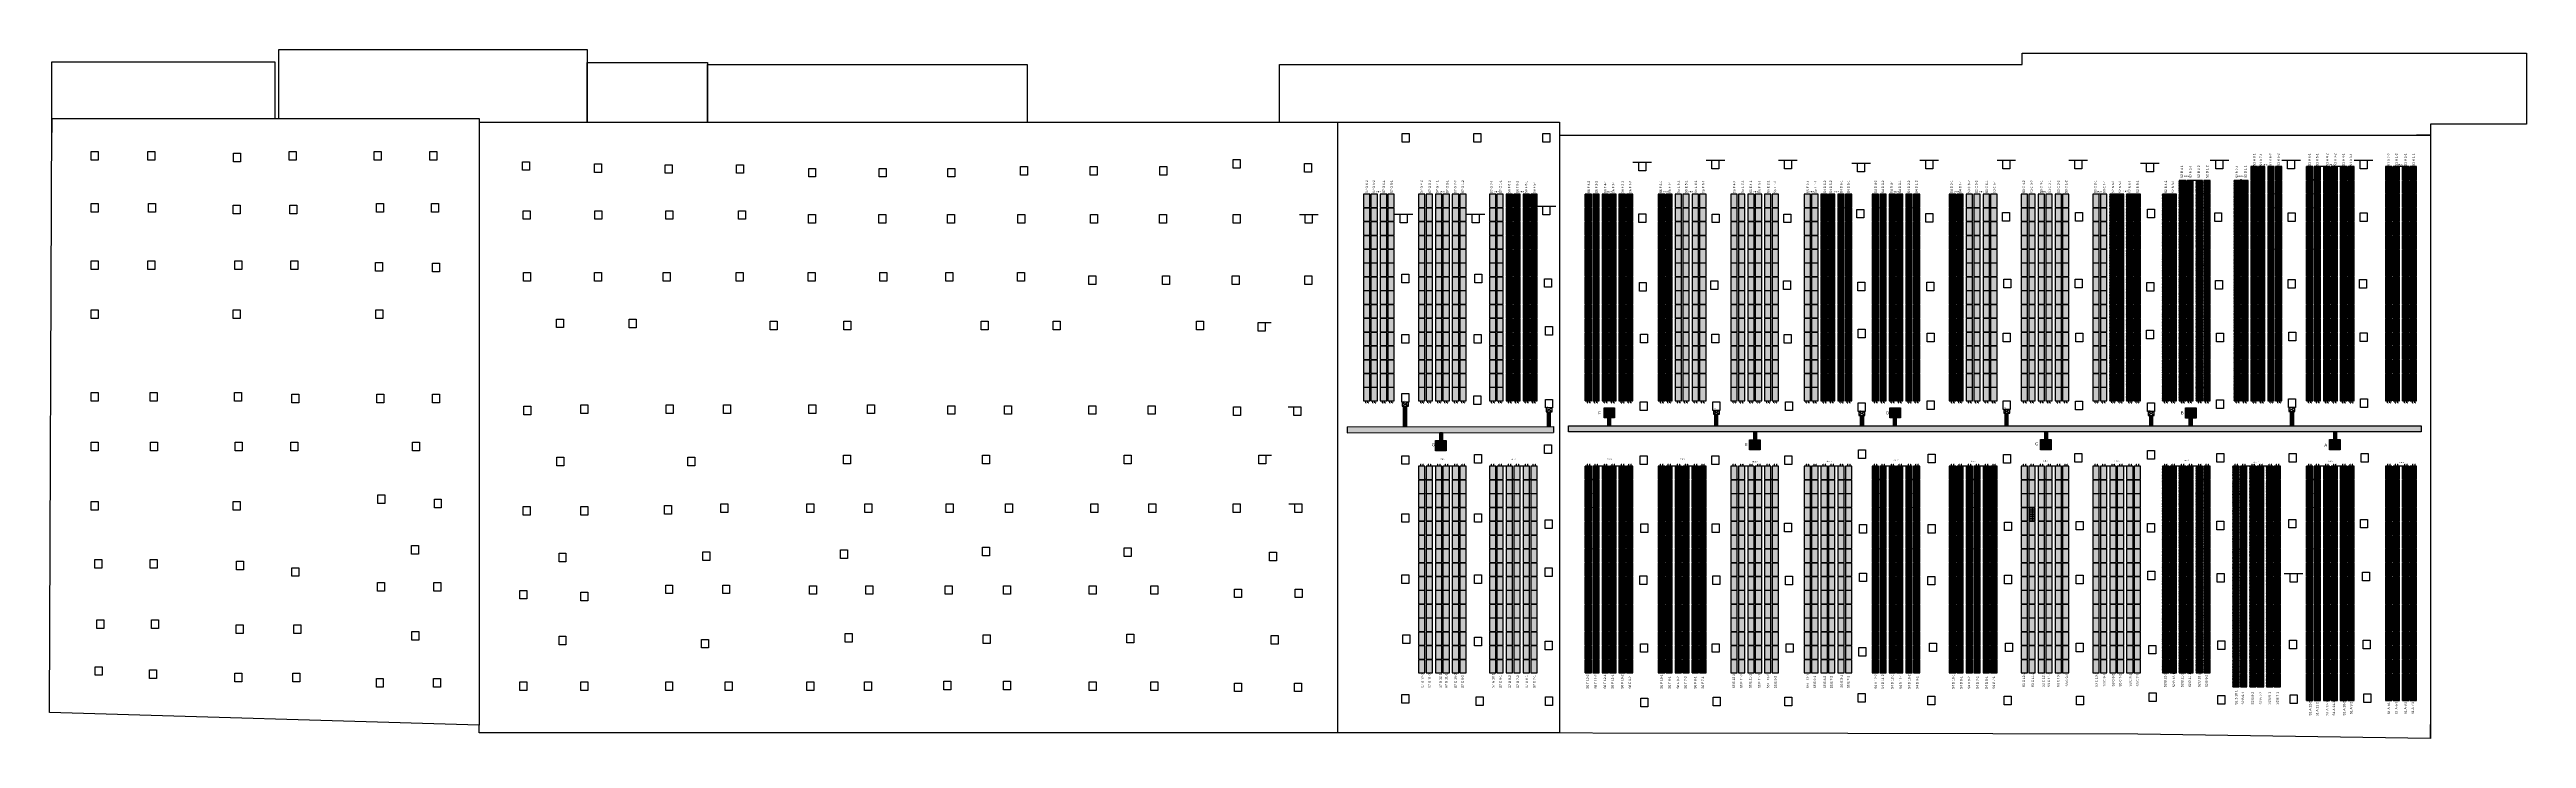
# Model space of a CAD drawing. Header units: inches. Extents: x 38 to 634, y 49 to 167.
# Drawn here: x 38.2 to 463.6, y 48.9 to 167.1 of the extents above; entities that cross this region are included whole.
import ezdxf

# ---------------------------------------------------------------- set-up
doc = ezdxf.new("R2010")
doc.units = ezdxf.units.IN
doc.header["$MEASUREMENT"] = 0
doc.layers.add('PDF2_Geometry', color=7, linetype='Continuous', true_color=0x2676ba)
doc.styles.get("Standard").update_dxf_attribs({"font": 'arial.ttf'})

msp = doc.modelspace()

# ---------------------------------------------------------------- hatches: boundary and pattern name
at = {"true_color": 0x95274d}
h = msp.add_hatch(dxfattribs=at)
h.set_pattern_fill('NET', color=247)
h.paths.add_polyline_path([(417.42, 109.08), (416.32, 109.08), (416.32, 106.81), (417.42, 106.81)])
h.paths.add_polyline_path([(417.42, 111.45), (416.32, 111.45), (416.32, 109.18), (417.42, 109.18)])
h.paths.add_polyline_path([(417.42, 113.82), (416.32, 113.82), (416.32, 111.55), (417.42, 111.55)])
h.paths.add_polyline_path([(417.42, 116.19), (416.32, 116.19), (416.32, 113.92), (417.42, 113.92)])
h.paths.add_polyline_path([(417.42, 118.56), (416.32, 118.56), (416.32, 116.29), (417.42, 116.29)])
h.paths.add_polyline_path([(417.42, 120.93), (416.32, 120.93), (416.32, 118.66), (417.42, 118.66)])
h.paths.add_polyline_path([(417.42, 123.3), (416.32, 123.3), (416.32, 121.03), (417.42, 121.03)])
h.paths.add_polyline_path([(417.42, 125.67), (416.32, 125.67), (416.32, 123.4), (417.42, 123.4)])
h.paths.add_polyline_path([(417.42, 128.04), (416.32, 128.04), (416.32, 125.77), (417.42, 125.77)])
h.paths.add_polyline_path([(417.42, 130.41), (416.32, 130.41), (416.32, 128.14), (417.42, 128.14)])
h.paths.add_polyline_path([(417.42, 132.78), (416.32, 132.78), (416.32, 130.51), (417.42, 130.51)])
h.paths.add_polyline_path([(417.42, 135.15), (416.32, 135.15), (416.32, 132.88), (417.42, 132.88)])
h.paths.add_polyline_path([(417.42, 137.52), (416.32, 137.52), (416.32, 135.25), (417.42, 135.25)])
h.paths.add_polyline_path([(417.42, 139.89), (416.32, 139.89), (416.32, 137.62), (417.42, 137.62)])
h.paths.add_polyline_path([(417.42, 142.26), (416.32, 142.26), (416.32, 139.99), (417.42, 139.99)])
h.paths.add_polyline_path([(417.42, 144.63), (416.32, 144.63), (416.32, 142.36), (417.42, 142.36)])
h.paths.add_polyline_path([(417.42, 147), (416.32, 147), (416.32, 144.73), (417.42, 144.73)])
at = {"true_color": 0x997378}
h = msp.add_hatch(dxfattribs=at)
h.set_pattern_fill('NET', color=8)
h.paths.add_polyline_path([(418.72, 147), (417.62, 147), (417.62, 144.73), (418.72, 144.73)])
h.paths.add_polyline_path([(418.72, 144.63), (417.62, 144.63), (417.62, 142.36), (418.72, 142.36)])
h.paths.add_polyline_path([(418.72, 142.26), (417.62, 142.26), (417.62, 139.99), (418.72, 139.99)])
h.paths.add_polyline_path([(418.72, 139.89), (417.62, 139.89), (417.62, 137.62), (418.72, 137.62)])
h.paths.add_polyline_path([(418.72, 137.52), (417.62, 137.52), (417.62, 135.25), (418.72, 135.25)])
h.paths.add_polyline_path([(418.72, 135.15), (417.62, 135.15), (417.62, 132.88), (418.72, 132.88)])
h.paths.add_polyline_path([(418.72, 132.78), (417.62, 132.78), (417.62, 130.51), (418.72, 130.51)])
h.paths.add_polyline_path([(418.72, 130.41), (417.62, 130.41), (417.62, 128.14), (418.72, 128.14)])
h.paths.add_polyline_path([(418.72, 128.04), (417.62, 128.04), (417.62, 125.77), (418.72, 125.77)])
h.paths.add_polyline_path([(418.72, 125.67), (417.62, 125.67), (417.62, 123.4), (418.72, 123.4)])
h.paths.add_polyline_path([(418.72, 123.3), (417.62, 123.3), (417.62, 121.03), (418.72, 121.03)])
h.paths.add_polyline_path([(418.72, 120.93), (417.62, 120.93), (417.62, 118.66), (418.72, 118.66)])
h.paths.add_polyline_path([(418.72, 118.56), (417.62, 118.56), (417.62, 116.29), (418.72, 116.29)])
h.paths.add_polyline_path([(418.72, 116.19), (417.62, 116.19), (417.62, 113.92), (418.72, 113.92)])
h.paths.add_polyline_path([(418.72, 113.82), (417.62, 113.82), (417.62, 111.55), (418.72, 111.55)])
h.paths.add_polyline_path([(418.72, 111.45), (417.62, 111.45), (417.62, 109.18), (418.72, 109.18)])
h.paths.add_polyline_path([(418.72, 109.08), (417.62, 109.08), (417.62, 106.81), (418.72, 106.81)])
at = {"true_color": 0xc86426}
h = msp.add_hatch(dxfattribs=at)
h.set_pattern_fill('NET', color=32)
h.paths.add_polyline_path([(420.32, 147), (419.22, 147), (419.22, 144.73), (420.32, 144.73)])
h.paths.add_polyline_path([(420.32, 144.63), (419.22, 144.63), (419.22, 142.36), (420.32, 142.36)])
h.paths.add_polyline_path([(420.32, 142.26), (419.22, 142.26), (419.22, 139.99), (420.32, 139.99)])
h.paths.add_polyline_path([(420.32, 139.89), (419.22, 139.89), (419.22, 137.62), (420.32, 137.62)])
h.paths.add_polyline_path([(420.32, 137.52), (419.22, 137.52), (419.22, 135.25), (420.32, 135.25)])
h.paths.add_polyline_path([(420.32, 135.15), (419.22, 135.15), (419.22, 132.88), (420.32, 132.88)])
h.paths.add_polyline_path([(420.32, 132.78), (419.22, 132.78), (419.22, 130.51), (420.32, 130.51)])
h.paths.add_polyline_path([(420.32, 130.41), (419.22, 130.41), (419.22, 128.14), (420.32, 128.14)])
h.paths.add_polyline_path([(420.32, 128.04), (419.22, 128.04), (419.22, 125.77), (420.32, 125.77)])
h.paths.add_polyline_path([(420.32, 125.67), (419.22, 125.67), (419.22, 123.4), (420.32, 123.4)])
h.paths.add_polyline_path([(420.32, 123.3), (419.22, 123.3), (419.22, 121.03), (420.32, 121.03)])
h.paths.add_polyline_path([(420.32, 120.93), (419.22, 120.93), (419.22, 118.66), (420.32, 118.66)])
h.paths.add_polyline_path([(420.32, 118.56), (419.22, 118.56), (419.22, 116.29), (420.32, 116.29)])
h.paths.add_polyline_path([(420.32, 116.19), (419.22, 116.19), (419.22, 113.92), (420.32, 113.92)])
h.paths.add_polyline_path([(420.32, 113.82), (419.22, 113.82), (419.22, 111.55), (420.32, 111.55)])
h.paths.add_polyline_path([(420.32, 111.45), (419.22, 111.45), (419.22, 109.18), (420.32, 109.18)])
h.paths.add_polyline_path([(420.32, 109.08), (419.22, 109.08), (419.22, 106.81), (420.32, 106.81)])
at = {"true_color": 0xb4d8ba}
h = msp.add_hatch(dxfattribs=at)
h.set_pattern_fill('NET', color=9)
h.paths.add_polyline_path([(421.62, 147), (420.52, 147), (420.52, 144.73), (421.62, 144.73)])
h.paths.add_polyline_path([(421.62, 144.63), (420.52, 144.63), (420.52, 142.36), (421.62, 142.36)])
h.paths.add_polyline_path([(421.62, 142.26), (420.52, 142.26), (420.52, 139.99), (421.62, 139.99)])
h.paths.add_polyline_path([(421.62, 139.89), (420.52, 139.89), (420.52, 137.62), (421.62, 137.62)])
h.paths.add_polyline_path([(421.62, 137.52), (420.52, 137.52), (420.52, 135.25), (421.62, 135.25)])
h.paths.add_polyline_path([(421.62, 135.15), (420.52, 135.15), (420.52, 132.88), (421.62, 132.88)])
h.paths.add_polyline_path([(421.62, 132.78), (420.52, 132.78), (420.52, 130.51), (421.62, 130.51)])
h.paths.add_polyline_path([(421.62, 130.41), (420.52, 130.41), (420.52, 128.14), (421.62, 128.14)])
h.paths.add_polyline_path([(421.62, 128.04), (420.52, 128.04), (420.52, 125.77), (421.62, 125.77)])
h.paths.add_polyline_path([(421.62, 125.67), (420.52, 125.67), (420.52, 123.4), (421.62, 123.4)])
h.paths.add_polyline_path([(421.62, 123.3), (420.52, 123.3), (420.52, 121.03), (421.62, 121.03)])
h.paths.add_polyline_path([(421.62, 120.93), (420.52, 120.93), (420.52, 118.66), (421.62, 118.66)])
h.paths.add_polyline_path([(421.62, 118.56), (420.52, 118.56), (420.52, 116.29), (421.62, 116.29)])
h.paths.add_polyline_path([(421.62, 116.19), (420.52, 116.19), (420.52, 113.92), (421.62, 113.92)])
h.paths.add_polyline_path([(421.62, 113.82), (420.52, 113.82), (420.52, 111.55), (421.62, 111.55)])
h.paths.add_polyline_path([(421.62, 111.45), (420.52, 111.45), (420.52, 109.18), (421.62, 109.18)])
h.paths.add_polyline_path([(421.62, 109.08), (420.52, 109.08), (420.52, 106.81), (421.62, 106.81)])
at = {"true_color": 0xf27172}
h = msp.add_hatch(dxfattribs=at)
h.set_pattern_fill('NET', color=11)
h.paths.add_polyline_path([(426.97, 147), (425.87, 147), (425.87, 144.73), (426.97, 144.73)])
h.paths.add_polyline_path([(426.97, 144.63), (425.87, 144.63), (425.87, 142.36), (426.97, 142.36)])
h.paths.add_polyline_path([(426.97, 142.26), (425.87, 142.26), (425.87, 139.99), (426.97, 139.99)])
h.paths.add_polyline_path([(426.97, 139.89), (425.87, 139.89), (425.87, 137.62), (426.97, 137.62)])
h.paths.add_polyline_path([(426.97, 137.52), (425.87, 137.52), (425.87, 135.25), (426.97, 135.25)])
h.paths.add_polyline_path([(426.97, 135.15), (425.87, 135.15), (425.87, 132.88), (426.97, 132.88)])
h.paths.add_polyline_path([(426.97, 132.78), (425.87, 132.78), (425.87, 130.51), (426.97, 130.51)])
h.paths.add_polyline_path([(426.97, 130.41), (425.87, 130.41), (425.87, 128.14), (426.97, 128.14)])
h.paths.add_polyline_path([(426.97, 128.04), (425.87, 128.04), (425.87, 125.77), (426.97, 125.77)])
h.paths.add_polyline_path([(426.97, 125.67), (425.87, 125.67), (425.87, 123.4), (426.97, 123.4)])
h.paths.add_polyline_path([(426.97, 123.3), (425.87, 123.3), (425.87, 121.03), (426.97, 121.03)])
h.paths.add_polyline_path([(426.97, 120.93), (425.87, 120.93), (425.87, 118.66), (426.97, 118.66)])
h.paths.add_polyline_path([(426.97, 118.56), (425.87, 118.56), (425.87, 116.29), (426.97, 116.29)])
h.paths.add_polyline_path([(426.97, 116.19), (425.87, 116.19), (425.87, 113.92), (426.97, 113.92)])
h.paths.add_polyline_path([(426.97, 113.82), (425.87, 113.82), (425.87, 111.55), (426.97, 111.55)])
h.paths.add_polyline_path([(426.97, 111.45), (425.87, 111.45), (425.87, 109.18), (426.97, 109.18)])
h.paths.add_polyline_path([(426.97, 109.08), (425.87, 109.08), (425.87, 106.81), (426.97, 106.81)])
at = {"true_color": 0xadddf7}
h = msp.add_hatch(dxfattribs=at)
h.set_pattern_fill('NET', color=141)
h.paths.add_polyline_path([(428.27, 147), (427.17, 147), (427.17, 144.73), (428.27, 144.73)])
h.paths.add_polyline_path([(428.27, 144.63), (427.17, 144.63), (427.17, 142.36), (428.27, 142.36)])
h.paths.add_polyline_path([(428.27, 142.26), (427.17, 142.26), (427.17, 139.99), (428.27, 139.99)])
h.paths.add_polyline_path([(428.27, 139.89), (427.17, 139.89), (427.17, 137.62), (428.27, 137.62)])
h.paths.add_polyline_path([(428.27, 137.52), (427.17, 137.52), (427.17, 135.25), (428.27, 135.25)])
h.paths.add_polyline_path([(428.27, 135.15), (427.17, 135.15), (427.17, 132.88), (428.27, 132.88)])
h.paths.add_polyline_path([(428.27, 132.78), (427.17, 132.78), (427.17, 130.51), (428.27, 130.51)])
h.paths.add_polyline_path([(428.27, 130.41), (427.17, 130.41), (427.17, 128.14), (428.27, 128.14)])
h.paths.add_polyline_path([(428.27, 128.04), (427.17, 128.04), (427.17, 125.77), (428.27, 125.77)])
h.paths.add_polyline_path([(428.27, 125.67), (427.17, 125.67), (427.17, 123.4), (428.27, 123.4)])
h.paths.add_polyline_path([(428.27, 123.3), (427.17, 123.3), (427.17, 121.03), (428.27, 121.03)])
h.paths.add_polyline_path([(428.27, 120.93), (427.17, 120.93), (427.17, 118.66), (428.27, 118.66)])
h.paths.add_polyline_path([(428.27, 118.56), (427.17, 118.56), (427.17, 116.29), (428.27, 116.29)])
h.paths.add_polyline_path([(428.27, 116.19), (427.17, 116.19), (427.17, 113.92), (428.27, 113.92)])
h.paths.add_polyline_path([(428.27, 113.82), (427.17, 113.82), (427.17, 111.55), (428.27, 111.55)])
h.paths.add_polyline_path([(428.27, 111.45), (427.17, 111.45), (427.17, 109.18), (428.27, 109.18)])
h.paths.add_polyline_path([(428.27, 109.08), (427.17, 109.08), (427.17, 106.81), (428.27, 106.81)])
at = {"true_color": 0x727430}
h = msp.add_hatch(dxfattribs=at)
h.set_pattern_fill('NET', color=67)
h.paths.add_polyline_path([(429.87, 147), (428.77, 147), (428.77, 144.73), (429.87, 144.73)])
h.paths.add_polyline_path([(429.87, 144.63), (428.77, 144.63), (428.77, 142.36), (429.87, 142.36)])
h.paths.add_polyline_path([(429.87, 142.26), (428.77, 142.26), (428.77, 139.99), (429.87, 139.99)])
h.paths.add_polyline_path([(429.87, 139.89), (428.77, 139.89), (428.77, 137.62), (429.87, 137.62)])
h.paths.add_polyline_path([(429.87, 137.52), (428.77, 137.52), (428.77, 135.25), (429.87, 135.25)])
h.paths.add_polyline_path([(429.87, 132.78), (428.77, 132.78), (428.77, 130.51), (429.87, 130.51)])
h.paths.add_polyline_path([(429.87, 135.15), (428.77, 135.15), (428.77, 132.88), (429.87, 132.88)])
h.paths.add_polyline_path([(429.87, 130.41), (428.77, 130.41), (428.77, 128.14), (429.87, 128.14)])
h.paths.add_polyline_path([(429.87, 128.04), (428.77, 128.04), (428.77, 125.77), (429.87, 125.77)])
h.paths.add_polyline_path([(429.87, 125.67), (428.77, 125.67), (428.77, 123.4), (429.87, 123.4)])
h.paths.add_polyline_path([(429.87, 123.3), (428.77, 123.3), (428.77, 121.03), (429.87, 121.03)])
h.paths.add_polyline_path([(429.87, 120.93), (428.77, 120.93), (428.77, 118.66), (429.87, 118.66)])
h.paths.add_polyline_path([(429.87, 118.56), (428.77, 118.56), (428.77, 116.29), (429.87, 116.29)])
h.paths.add_polyline_path([(429.87, 116.19), (428.77, 116.19), (428.77, 113.92), (429.87, 113.92)])
h.paths.add_polyline_path([(429.87, 113.82), (428.77, 113.82), (428.77, 111.55), (429.87, 111.55)])
h.paths.add_polyline_path([(429.87, 111.45), (428.77, 111.45), (428.77, 109.18), (429.87, 109.18)])
h.paths.add_polyline_path([(429.87, 109.08), (428.77, 109.08), (428.77, 106.81), (429.87, 106.81)])
at = {"true_color": 0xf8f6b0}
h = msp.add_hatch(dxfattribs=at)
h.set_pattern_fill('NET', color=51)
h.paths.add_polyline_path([(431.17, 147), (430.07, 147), (430.07, 144.73), (431.17, 144.73)])
h.paths.add_polyline_path([(431.17, 144.63), (430.07, 144.63), (430.07, 142.36), (431.17, 142.36)])
h.paths.add_polyline_path([(431.17, 142.26), (430.07, 142.26), (430.07, 139.99), (431.17, 139.99)])
h.paths.add_polyline_path([(431.17, 139.89), (430.07, 139.89), (430.07, 137.62), (431.17, 137.62)])
h.paths.add_polyline_path([(431.17, 137.52), (430.07, 137.52), (430.07, 135.25), (431.17, 135.25)])
h.paths.add_polyline_path([(431.17, 135.15), (430.07, 135.15), (430.07, 132.88), (431.17, 132.88)])
h.paths.add_polyline_path([(431.17, 132.78), (430.07, 132.78), (430.07, 130.51), (431.17, 130.51)])
h.paths.add_polyline_path([(431.17, 130.41), (430.07, 130.41), (430.07, 128.14), (431.17, 128.14)])
h.paths.add_polyline_path([(431.17, 128.04), (430.07, 128.04), (430.07, 125.77), (431.17, 125.77)])
h.paths.add_polyline_path([(431.17, 125.67), (430.07, 125.67), (430.07, 123.4), (431.17, 123.4)])
h.paths.add_polyline_path([(431.17, 123.3), (430.07, 123.3), (430.07, 121.03), (431.17, 121.03)])
h.paths.add_polyline_path([(431.17, 120.93), (430.07, 120.93), (430.07, 118.66), (431.17, 118.66)])
h.paths.add_polyline_path([(431.17, 118.56), (430.07, 118.56), (430.07, 116.29), (431.17, 116.29)])
h.paths.add_polyline_path([(431.17, 116.19), (430.07, 116.19), (430.07, 113.92), (431.17, 113.92)])
h.paths.add_polyline_path([(431.17, 113.82), (430.07, 113.82), (430.07, 111.55), (431.17, 111.55)])
h.paths.add_polyline_path([(431.17, 111.45), (430.07, 111.45), (430.07, 109.18), (431.17, 109.18)])
h.paths.add_polyline_path([(431.17, 109.08), (430.07, 109.08), (430.07, 106.81), (431.17, 106.81)])
at = {"true_color": 0xf26722}
h = msp.add_hatch(dxfattribs=at)
h.set_pattern_fill('NET', color=30)
h.paths.add_polyline_path([(432.77, 147), (431.67, 147), (431.67, 144.73), (432.77, 144.73)])
h.paths.add_polyline_path([(432.77, 144.63), (431.67, 144.63), (431.67, 142.36), (432.77, 142.36)])
h.paths.add_polyline_path([(432.77, 142.26), (431.67, 142.26), (431.67, 139.99), (432.77, 139.99)])
h.paths.add_polyline_path([(432.77, 139.89), (431.67, 139.89), (431.67, 137.62), (432.77, 137.62)])
h.paths.add_polyline_path([(432.77, 137.52), (431.67, 137.52), (431.67, 135.25), (432.77, 135.25)])
h.paths.add_polyline_path([(432.77, 135.15), (431.67, 135.15), (431.67, 132.88), (432.77, 132.88)])
h.paths.add_polyline_path([(432.77, 132.78), (431.67, 132.78), (431.67, 130.51), (432.77, 130.51)])
h.paths.add_polyline_path([(432.77, 130.41), (431.67, 130.41), (431.67, 128.14), (432.77, 128.14)])
h.paths.add_polyline_path([(432.77, 128.04), (431.67, 128.04), (431.67, 125.77), (432.77, 125.77)])
h.paths.add_polyline_path([(432.77, 125.67), (431.67, 125.67), (431.67, 123.4), (432.77, 123.4)])
h.paths.add_polyline_path([(432.77, 123.3), (431.67, 123.3), (431.67, 121.03), (432.77, 121.03)])
h.paths.add_polyline_path([(432.77, 120.93), (431.67, 120.93), (431.67, 118.66), (432.77, 118.66)])
h.paths.add_polyline_path([(432.77, 118.56), (431.67, 118.56), (431.67, 116.29), (432.77, 116.29)])
h.paths.add_polyline_path([(432.77, 116.19), (431.67, 116.19), (431.67, 113.92), (432.77, 113.92)])
h.paths.add_polyline_path([(432.77, 113.82), (431.67, 113.82), (431.67, 111.55), (432.77, 111.55)])
h.paths.add_polyline_path([(432.77, 111.45), (431.67, 111.45), (431.67, 109.18), (432.77, 109.18)])
h.paths.add_polyline_path([(432.77, 109.08), (431.67, 109.08), (431.67, 106.81), (432.77, 106.81)])
at = {"true_color": 0x2776bb}
h = msp.add_hatch(dxfattribs=at)
h.set_pattern_fill('NET', color=152)
h.paths.add_polyline_path([(434.07, 147), (432.97, 147), (432.97, 144.73), (434.07, 144.73)])
h.paths.add_polyline_path([(434.07, 144.63), (432.97, 144.63), (432.97, 142.36), (434.07, 142.36)])
h.paths.add_polyline_path([(434.07, 142.26), (432.97, 142.26), (432.97, 139.99), (434.07, 139.99)])
h.paths.add_polyline_path([(434.07, 139.89), (432.97, 139.89), (432.97, 137.62), (434.07, 137.62)])
h.paths.add_polyline_path([(434.07, 137.52), (432.97, 137.52), (432.97, 135.25), (434.07, 135.25)])
h.paths.add_polyline_path([(434.07, 135.15), (432.97, 135.15), (432.97, 132.88), (434.07, 132.88)])
h.paths.add_polyline_path([(434.07, 132.78), (432.97, 132.78), (432.97, 130.51), (434.07, 130.51)])
h.paths.add_polyline_path([(434.07, 130.41), (432.97, 130.41), (432.97, 128.14), (434.07, 128.14)])
h.paths.add_polyline_path([(434.07, 128.04), (432.97, 128.04), (432.97, 125.77), (434.07, 125.77)])
h.paths.add_polyline_path([(434.07, 125.67), (432.97, 125.67), (432.97, 123.4), (434.07, 123.4)])
h.paths.add_polyline_path([(434.07, 123.3), (432.97, 123.3), (432.97, 121.03), (434.07, 121.03)])
h.paths.add_polyline_path([(434.07, 120.93), (432.97, 120.93), (432.97, 118.66), (434.07, 118.66)])
h.paths.add_polyline_path([(434.07, 118.56), (432.97, 118.56), (432.97, 116.29), (434.07, 116.29)])
h.paths.add_polyline_path([(434.07, 116.19), (432.97, 116.19), (432.97, 113.92), (434.07, 113.92)])
h.paths.add_polyline_path([(434.07, 113.82), (432.97, 113.82), (432.97, 111.55), (434.07, 111.55)])
h.paths.add_polyline_path([(434.07, 111.45), (432.97, 111.45), (432.97, 109.18), (434.07, 109.18)])
h.paths.add_polyline_path([(434.07, 109.08), (432.97, 109.08), (432.97, 106.81), (434.07, 106.81)])
h = msp.add_hatch()
h.set_pattern_fill('NET', color=6)
h.paths.add_polyline_path([(440.53, 147), (439.43, 147), (439.43, 144.73), (440.53, 144.73)])
h.paths.add_polyline_path([(440.53, 144.63), (439.43, 144.63), (439.43, 142.36), (440.53, 142.36)])
h.paths.add_polyline_path([(440.53, 142.26), (439.43, 142.26), (439.43, 139.99), (440.53, 139.99)])
h.paths.add_polyline_path([(440.53, 139.89), (439.43, 139.89), (439.43, 137.62), (440.53, 137.62)])
h.paths.add_polyline_path([(440.53, 137.52), (439.43, 137.52), (439.43, 135.25), (440.53, 135.25)])
h.paths.add_polyline_path([(440.53, 135.15), (439.43, 135.15), (439.43, 132.88), (440.53, 132.88)])
h.paths.add_polyline_path([(440.53, 132.78), (439.43, 132.78), (439.43, 130.51), (440.53, 130.51)])
h.paths.add_polyline_path([(440.53, 130.41), (439.43, 130.41), (439.43, 128.14), (440.53, 128.14)])
h.paths.add_polyline_path([(440.53, 128.04), (439.43, 128.04), (439.43, 125.77), (440.53, 125.77)])
h.paths.add_polyline_path([(440.53, 125.67), (439.43, 125.67), (439.43, 123.4), (440.53, 123.4)])
h.paths.add_polyline_path([(440.53, 123.3), (439.43, 123.3), (439.43, 121.03), (440.53, 121.03)])
h.paths.add_polyline_path([(440.53, 120.93), (439.43, 120.93), (439.43, 118.66), (440.53, 118.66)])
h.paths.add_polyline_path([(440.53, 118.56), (439.43, 118.56), (439.43, 116.29), (440.53, 116.29)])
h.paths.add_polyline_path([(440.53, 116.19), (439.43, 116.19), (439.43, 113.92), (440.53, 113.92)])
h.paths.add_polyline_path([(440.53, 113.82), (439.43, 113.82), (439.43, 111.55), (440.53, 111.55)])
h.paths.add_polyline_path([(440.53, 111.45), (439.43, 111.45), (439.43, 109.18), (440.53, 109.18)])
h.paths.add_polyline_path([(440.53, 109.08), (439.43, 109.08), (439.43, 106.81), (440.53, 106.81)])
h = msp.add_hatch()
h.set_pattern_fill('NET', color=244)
h.paths.add_polyline_path([(441.83, 147), (440.73, 147), (440.73, 144.73), (441.83, 144.73)])
h.paths.add_polyline_path([(441.83, 144.63), (440.73, 144.63), (440.73, 142.36), (441.83, 142.36)])
h.paths.add_polyline_path([(441.83, 142.26), (440.73, 142.26), (440.73, 139.99), (441.83, 139.99)])
h.paths.add_polyline_path([(441.83, 139.89), (440.73, 139.89), (440.73, 137.62), (441.83, 137.62)])
h.paths.add_polyline_path([(441.83, 137.52), (440.73, 137.52), (440.73, 135.25), (441.83, 135.25)])
h.paths.add_polyline_path([(441.83, 135.15), (440.73, 135.15), (440.73, 132.88), (441.83, 132.88)])
h.paths.add_polyline_path([(441.83, 132.78), (440.73, 132.78), (440.73, 130.51), (441.83, 130.51)])
h.paths.add_polyline_path([(441.83, 130.41), (440.73, 130.41), (440.73, 128.14), (441.83, 128.14)])
h.paths.add_polyline_path([(441.83, 128.04), (440.73, 128.04), (440.73, 125.77), (441.83, 125.77)])
h.paths.add_polyline_path([(441.83, 125.67), (440.73, 125.67), (440.73, 123.4), (441.83, 123.4)])
h.paths.add_polyline_path([(441.83, 123.3), (440.73, 123.3), (440.73, 121.03), (441.83, 121.03)])
h.paths.add_polyline_path([(441.83, 120.93), (440.73, 120.93), (440.73, 118.66), (441.83, 118.66)])
h.paths.add_polyline_path([(441.83, 118.56), (440.73, 118.56), (440.73, 116.29), (441.83, 116.29)])
h.paths.add_polyline_path([(441.83, 116.19), (440.73, 116.19), (440.73, 113.92), (441.83, 113.92)])
h.paths.add_polyline_path([(441.83, 113.82), (440.73, 113.82), (440.73, 111.55), (441.83, 111.55)])
h.paths.add_polyline_path([(441.83, 111.45), (440.73, 111.45), (440.73, 109.18), (441.83, 109.18)])
h.paths.add_polyline_path([(441.83, 109.08), (440.73, 109.08), (440.73, 106.81), (441.83, 106.81)])
h = msp.add_hatch()
h.set_pattern_fill('NET', color=2)
h.paths.add_polyline_path([(443.43, 147), (442.33, 147), (442.33, 144.73), (443.43, 144.73)])
h.paths.add_polyline_path([(443.43, 144.63), (442.33, 144.63), (442.33, 142.36), (443.43, 142.36)])
h.paths.add_polyline_path([(443.43, 142.26), (442.33, 142.26), (442.33, 139.99), (443.43, 139.99)])
h.paths.add_polyline_path([(443.43, 139.89), (442.33, 139.89), (442.33, 137.62), (443.43, 137.62)])
h.paths.add_polyline_path([(443.43, 137.52), (442.33, 137.52), (442.33, 135.25), (443.43, 135.25)])
h.paths.add_polyline_path([(443.43, 135.15), (442.33, 135.15), (442.33, 132.88), (443.43, 132.88)])
h.paths.add_polyline_path([(443.43, 132.78), (442.33, 132.78), (442.33, 130.51), (443.43, 130.51)])
h.paths.add_polyline_path([(443.43, 130.41), (442.33, 130.41), (442.33, 128.14), (443.43, 128.14)])
h.paths.add_polyline_path([(443.43, 128.04), (442.33, 128.04), (442.33, 125.77), (443.43, 125.77)])
h.paths.add_polyline_path([(443.43, 125.67), (442.33, 125.67), (442.33, 123.4), (443.43, 123.4)])
h.paths.add_polyline_path([(443.43, 123.3), (442.33, 123.3), (442.33, 121.03), (443.43, 121.03)])
h.paths.add_polyline_path([(443.43, 120.93), (442.33, 120.93), (442.33, 118.66), (443.43, 118.66)])
h.paths.add_polyline_path([(443.43, 118.56), (442.33, 118.56), (442.33, 116.29), (443.43, 116.29)])
h.paths.add_polyline_path([(443.43, 116.19), (442.33, 116.19), (442.33, 113.92), (443.43, 113.92)])
h.paths.add_polyline_path([(443.43, 113.82), (442.33, 113.82), (442.33, 111.55), (443.43, 111.55)])
h.paths.add_polyline_path([(443.43, 111.45), (442.33, 111.45), (442.33, 109.18), (443.43, 109.18)])
h.paths.add_polyline_path([(443.43, 109.08), (442.33, 109.08), (442.33, 106.81), (443.43, 106.81)])
h = msp.add_hatch()
h.set_pattern_fill('NET', color=1)
h.paths.add_polyline_path([(444.73, 147), (443.63, 147), (443.63, 144.73), (444.73, 144.73)])
h.paths.add_polyline_path([(444.73, 144.63), (443.63, 144.63), (443.63, 142.36), (444.73, 142.36)])
h.paths.add_polyline_path([(444.73, 142.26), (443.63, 142.26), (443.63, 139.99), (444.73, 139.99)])
h.paths.add_polyline_path([(444.73, 139.89), (443.63, 139.89), (443.63, 137.62), (444.73, 137.62)])
h.paths.add_polyline_path([(444.73, 137.52), (443.63, 137.52), (443.63, 135.25), (444.73, 135.25)])
h.paths.add_polyline_path([(444.73, 135.15), (443.63, 135.15), (443.63, 132.88), (444.73, 132.88)])
h.paths.add_polyline_path([(444.73, 132.78), (443.63, 132.78), (443.63, 130.51), (444.73, 130.51)])
h.paths.add_polyline_path([(444.73, 130.41), (443.63, 130.41), (443.63, 128.14), (444.73, 128.14)])
h.paths.add_polyline_path([(444.73, 128.04), (443.63, 128.04), (443.63, 125.77), (444.73, 125.77)])
h.paths.add_polyline_path([(444.73, 125.67), (443.63, 125.67), (443.63, 123.4), (444.73, 123.4)])
h.paths.add_polyline_path([(444.73, 123.3), (443.63, 123.3), (443.63, 121.03), (444.73, 121.03)])
h.paths.add_polyline_path([(444.73, 120.93), (443.63, 120.93), (443.63, 118.66), (444.73, 118.66)])
h.paths.add_polyline_path([(444.73, 118.56), (443.63, 118.56), (443.63, 116.29), (444.73, 116.29)])
h.paths.add_polyline_path([(444.73, 116.19), (443.63, 116.19), (443.63, 113.92), (444.73, 113.92)])
h.paths.add_polyline_path([(444.73, 113.82), (443.63, 113.82), (443.63, 111.55), (444.73, 111.55)])
h.paths.add_polyline_path([(444.73, 111.45), (443.63, 111.45), (443.63, 109.18), (444.73, 109.18)])
h.paths.add_polyline_path([(444.73, 109.08), (443.63, 109.08), (443.63, 106.81), (444.73, 106.81)])
at = {"true_color": 0x6b80a2}
h = msp.add_hatch(dxfattribs=at)
h.set_pattern_fill('BRICK', color=145)
h.paths.add_polyline_path([(264.99, 142.26), (263.89, 142.26), (263.89, 139.99), (264.99, 139.99)])
h.paths.add_polyline_path([(264.99, 139.89), (263.89, 139.89), (263.89, 137.62), (264.99, 137.62)])
h.paths.add_polyline_path([(264.99, 137.52), (263.89, 137.52), (263.89, 135.25), (264.99, 135.25)])
h.paths.add_polyline_path([(264.99, 135.15), (263.89, 135.15), (263.89, 132.88), (264.99, 132.88)])
h.paths.add_polyline_path([(264.99, 132.78), (263.89, 132.78), (263.89, 130.51), (264.99, 130.51)])
h.paths.add_polyline_path([(264.99, 130.41), (263.89, 130.41), (263.89, 128.14), (264.99, 128.14)])
h.paths.add_polyline_path([(264.99, 128.04), (263.89, 128.04), (263.89, 125.77), (264.99, 125.77)])
h.paths.add_polyline_path([(264.99, 125.67), (263.89, 125.67), (263.89, 123.4), (264.99, 123.4)])
h.paths.add_polyline_path([(264.99, 123.3), (263.89, 123.3), (263.89, 121.03), (264.99, 121.03)])
h.paths.add_polyline_path([(264.99, 120.93), (263.89, 120.93), (263.89, 118.66), (264.99, 118.66)])
h.paths.add_polyline_path([(264.99, 118.56), (263.89, 118.56), (263.89, 116.29), (264.99, 116.29)])
h.paths.add_polyline_path([(264.99, 116.19), (263.89, 116.19), (263.89, 113.92), (264.99, 113.92)])
h.paths.add_polyline_path([(264.99, 113.82), (263.89, 113.82), (263.89, 111.55), (264.99, 111.55)])
h.paths.add_polyline_path([(264.99, 111.45), (263.89, 111.45), (263.89, 109.18), (264.99, 109.18)])
h.paths.add_polyline_path([(264.99, 109.08), (263.89, 109.08), (263.89, 106.81), (264.99, 106.81)])
at = {"true_color": 0x555887}
h = msp.add_hatch(dxfattribs=at)
h.set_pattern_fill('BRICK', color=165)
h.paths.add_polyline_path([(266.29, 142.26), (265.19, 142.26), (265.19, 139.99), (266.29, 139.99)])
h.paths.add_polyline_path([(266.29, 139.89), (265.19, 139.89), (265.19, 137.62), (266.29, 137.62)])
h.paths.add_polyline_path([(266.29, 137.52), (265.19, 137.52), (265.19, 135.25), (266.29, 135.25)])
h.paths.add_polyline_path([(266.29, 135.15), (265.19, 135.15), (265.19, 132.88), (266.29, 132.88)])
h.paths.add_polyline_path([(266.29, 132.78), (265.19, 132.78), (265.19, 130.51), (266.29, 130.51)])
h.paths.add_polyline_path([(266.29, 130.41), (265.19, 130.41), (265.19, 128.14), (266.29, 128.14)])
h.paths.add_polyline_path([(266.29, 128.04), (265.19, 128.04), (265.19, 125.77), (266.29, 125.77)])
h.paths.add_polyline_path([(266.29, 125.67), (265.19, 125.67), (265.19, 123.4), (266.29, 123.4)])
h.paths.add_polyline_path([(266.29, 123.3), (265.19, 123.3), (265.19, 121.03), (266.29, 121.03)])
h.paths.add_polyline_path([(266.29, 120.93), (265.19, 120.93), (265.19, 118.66), (266.29, 118.66)])
h.paths.add_polyline_path([(266.29, 118.56), (265.19, 118.56), (265.19, 116.29), (266.29, 116.29)])
h.paths.add_polyline_path([(266.29, 116.19), (265.19, 116.19), (265.19, 113.92), (266.29, 113.92)])
h.paths.add_polyline_path([(266.29, 113.82), (265.19, 113.82), (265.19, 111.55), (266.29, 111.55)])
h.paths.add_polyline_path([(266.29, 111.45), (265.19, 111.45), (265.19, 109.18), (266.29, 109.18)])
h.paths.add_polyline_path([(266.29, 109.08), (265.19, 109.08), (265.19, 106.81), (266.29, 106.81)])
at = {"true_color": 0xe7d2df}
h = msp.add_hatch(dxfattribs=at)
h.set_pattern_fill('BRICK', color=254)
h.paths.add_polyline_path([(267.89, 142.26), (266.79, 142.26), (266.79, 139.99), (267.89, 139.99)])
h.paths.add_polyline_path([(267.89, 139.89), (266.79, 139.89), (266.79, 137.62), (267.89, 137.62)])
h.paths.add_polyline_path([(267.89, 137.52), (266.79, 137.52), (266.79, 135.25), (267.89, 135.25)])
h.paths.add_polyline_path([(267.89, 135.15), (266.79, 135.15), (266.79, 132.88), (267.89, 132.88)])
h.paths.add_polyline_path([(267.89, 132.78), (266.79, 132.78), (266.79, 130.51), (267.89, 130.51)])
h.paths.add_polyline_path([(267.89, 130.41), (266.79, 130.41), (266.79, 128.14), (267.89, 128.14)])
h.paths.add_polyline_path([(267.89, 128.04), (266.79, 128.04), (266.79, 125.77), (267.89, 125.77)])
h.paths.add_polyline_path([(267.89, 125.67), (266.79, 125.67), (266.79, 123.4), (267.89, 123.4)])
h.paths.add_polyline_path([(267.89, 123.3), (266.79, 123.3), (266.79, 121.03), (267.89, 121.03)])
h.paths.add_polyline_path([(267.89, 120.93), (266.79, 120.93), (266.79, 118.66), (267.89, 118.66)])
h.paths.add_polyline_path([(267.89, 118.56), (266.79, 118.56), (266.79, 116.29), (267.89, 116.29)])
h.paths.add_polyline_path([(267.89, 116.19), (266.79, 116.19), (266.79, 113.92), (267.89, 113.92)])
h.paths.add_polyline_path([(267.89, 113.82), (266.79, 113.82), (266.79, 111.55), (267.89, 111.55)])
h.paths.add_polyline_path([(267.89, 111.45), (266.79, 111.45), (266.79, 109.18), (267.89, 109.18)])
h.paths.add_polyline_path([(267.89, 109.08), (266.79, 109.08), (266.79, 106.81), (267.89, 106.81)])
at = {"true_color": 0x854893}
h = msp.add_hatch(dxfattribs=at)
h.set_pattern_fill('BRICK', color=205)
h.paths.add_polyline_path([(269.19, 142.26), (268.09, 142.26), (268.09, 139.99), (269.19, 139.99)])
h.paths.add_polyline_path([(269.19, 139.89), (268.09, 139.89), (268.09, 137.62), (269.19, 137.62)])
h.paths.add_polyline_path([(269.19, 137.52), (268.09, 137.52), (268.09, 135.25), (269.19, 135.25)])
h.paths.add_polyline_path([(269.19, 135.15), (268.09, 135.15), (268.09, 132.88), (269.19, 132.88)])
h.paths.add_polyline_path([(269.19, 132.78), (268.09, 132.78), (268.09, 130.51), (269.19, 130.51)])
h.paths.add_polyline_path([(269.19, 130.41), (268.09, 130.41), (268.09, 128.14), (269.19, 128.14)])
h.paths.add_polyline_path([(269.19, 128.04), (268.09, 128.04), (268.09, 125.77), (269.19, 125.77)])
h.paths.add_polyline_path([(269.19, 125.67), (268.09, 125.67), (268.09, 123.4), (269.19, 123.4)])
h.paths.add_polyline_path([(269.19, 123.3), (268.09, 123.3), (268.09, 121.03), (269.19, 121.03)])
h.paths.add_polyline_path([(269.19, 120.93), (268.09, 120.93), (268.09, 118.66), (269.19, 118.66)])
h.paths.add_polyline_path([(269.19, 118.56), (268.09, 118.56), (268.09, 116.29), (269.19, 116.29)])
h.paths.add_polyline_path([(269.19, 116.19), (268.09, 116.19), (268.09, 113.92), (269.19, 113.92)])
h.paths.add_polyline_path([(269.19, 113.82), (268.09, 113.82), (268.09, 111.55), (269.19, 111.55)])
h.paths.add_polyline_path([(269.19, 111.45), (268.09, 111.45), (268.09, 109.18), (269.19, 109.18)])
h.paths.add_polyline_path([(269.19, 109.08), (268.09, 109.08), (268.09, 106.81), (269.19, 106.81)])
at = {"true_color": 0x22346e}
h = msp.add_hatch(dxfattribs=at)
h.set_pattern_fill('BRICK', color=159)
h.paths.add_polyline_path([(274.46, 142.26), (273.36, 142.26), (273.36, 139.99), (274.46, 139.99)])
h.paths.add_polyline_path([(274.46, 139.89), (273.36, 139.89), (273.36, 137.62), (274.46, 137.62)])
h.paths.add_polyline_path([(274.46, 137.52), (273.36, 137.52), (273.36, 135.25), (274.46, 135.25)])
h.paths.add_polyline_path([(274.46, 135.15), (273.36, 135.15), (273.36, 132.88), (274.46, 132.88)])
h.paths.add_polyline_path([(274.46, 132.78), (273.36, 132.78), (273.36, 130.51), (274.46, 130.51)])
h.paths.add_polyline_path([(274.46, 130.41), (273.36, 130.41), (273.36, 128.14), (274.46, 128.14)])
h.paths.add_polyline_path([(274.46, 128.04), (273.36, 128.04), (273.36, 125.77), (274.46, 125.77)])
h.paths.add_polyline_path([(274.46, 125.67), (273.36, 125.67), (273.36, 123.4), (274.46, 123.4)])
h.paths.add_polyline_path([(274.46, 123.3), (273.36, 123.3), (273.36, 121.03), (274.46, 121.03)])
h.paths.add_polyline_path([(274.46, 120.93), (273.36, 120.93), (273.36, 118.66), (274.46, 118.66)])
h.paths.add_polyline_path([(274.46, 118.56), (273.36, 118.56), (273.36, 116.29), (274.46, 116.29)])
h.paths.add_polyline_path([(274.46, 116.19), (273.36, 116.19), (273.36, 113.92), (274.46, 113.92)])
h.paths.add_polyline_path([(274.46, 113.82), (273.36, 113.82), (273.36, 111.55), (274.46, 111.55)])
h.paths.add_polyline_path([(274.46, 111.45), (273.36, 111.45), (273.36, 109.18), (274.46, 109.18)])
h.paths.add_polyline_path([(274.46, 109.08), (273.36, 109.08), (273.36, 106.81), (274.46, 106.81)])
h = msp.add_hatch()
h.set_pattern_fill('BRICK', color=4)
h.paths.add_polyline_path([(275.76, 142.26), (274.66, 142.26), (274.66, 139.99), (275.76, 139.99)])
h.paths.add_polyline_path([(275.76, 139.89), (274.66, 139.89), (274.66, 137.62), (275.76, 137.62)])
h.paths.add_polyline_path([(275.76, 137.52), (274.66, 137.52), (274.66, 135.25), (275.76, 135.25)])
h.paths.add_polyline_path([(275.76, 135.15), (274.66, 135.15), (274.66, 132.88), (275.76, 132.88)])
h.paths.add_polyline_path([(275.76, 132.78), (274.66, 132.78), (274.66, 130.51), (275.76, 130.51)])
h.paths.add_polyline_path([(275.76, 130.41), (274.66, 130.41), (274.66, 128.14), (275.76, 128.14)])
h.paths.add_polyline_path([(275.76, 128.04), (274.66, 128.04), (274.66, 125.77), (275.76, 125.77)])
h.paths.add_polyline_path([(275.76, 125.67), (274.66, 125.67), (274.66, 123.4), (275.76, 123.4)])
h.paths.add_polyline_path([(275.76, 123.3), (274.66, 123.3), (274.66, 121.03), (275.76, 121.03)])
h.paths.add_polyline_path([(275.76, 120.93), (274.66, 120.93), (274.66, 118.66), (275.76, 118.66)])
h.paths.add_polyline_path([(275.76, 118.56), (274.66, 118.56), (274.66, 116.29), (275.76, 116.29)])
h.paths.add_polyline_path([(275.76, 116.19), (274.66, 116.19), (274.66, 113.92), (275.76, 113.92)])
h.paths.add_polyline_path([(275.76, 113.82), (274.66, 113.82), (274.66, 111.55), (275.76, 111.55)])
h.paths.add_polyline_path([(275.76, 111.45), (274.66, 111.45), (274.66, 109.18), (275.76, 109.18)])
h.paths.add_polyline_path([(275.76, 109.08), (274.66, 109.08), (274.66, 106.81), (275.76, 106.81)])
at = {"true_color": 0x727430}
h = msp.add_hatch(dxfattribs=at)
h.set_pattern_fill('BRICK', color=67)
h.paths.add_polyline_path([(277.36, 142.26), (276.26, 142.26), (276.26, 139.99), (277.36, 139.99)])
h.paths.add_polyline_path([(277.36, 139.89), (276.26, 139.89), (276.26, 137.62), (277.36, 137.62)])
h.paths.add_polyline_path([(277.36, 137.52), (276.26, 137.52), (276.26, 135.25), (277.36, 135.25)])
h.paths.add_polyline_path([(277.36, 135.15), (276.26, 135.15), (276.26, 132.88), (277.36, 132.88)])
h.paths.add_polyline_path([(277.36, 132.78), (276.26, 132.78), (276.26, 130.51), (277.36, 130.51)])
h.paths.add_polyline_path([(277.36, 130.41), (276.26, 130.41), (276.26, 128.14), (277.36, 128.14)])
h.paths.add_polyline_path([(277.36, 128.04), (276.26, 128.04), (276.26, 125.77), (277.36, 125.77)])
h.paths.add_polyline_path([(277.36, 125.67), (276.26, 125.67), (276.26, 123.4), (277.36, 123.4)])
h.paths.add_polyline_path([(277.36, 123.3), (276.26, 123.3), (276.26, 121.03), (277.36, 121.03)])
h.paths.add_polyline_path([(277.36, 120.93), (276.26, 120.93), (276.26, 118.66), (277.36, 118.66)])
h.paths.add_polyline_path([(277.36, 118.56), (276.26, 118.56), (276.26, 116.29), (277.36, 116.29)])
h.paths.add_polyline_path([(277.36, 116.19), (276.26, 116.19), (276.26, 113.92), (277.36, 113.92)])
h.paths.add_polyline_path([(277.36, 113.82), (276.26, 113.82), (276.26, 111.55), (277.36, 111.55)])
h.paths.add_polyline_path([(277.36, 111.45), (276.26, 111.45), (276.26, 109.18), (277.36, 109.18)])
h.paths.add_polyline_path([(277.36, 109.08), (276.26, 109.08), (276.26, 106.81), (277.36, 106.81)])
at = {"true_color": 0xedee99}
h = msp.add_hatch(dxfattribs=at)
h.set_pattern_fill('BRICK', color=61)
h.paths.add_polyline_path([(278.66, 142.26), (277.56, 142.26), (277.56, 139.99), (278.66, 139.99)])
h.paths.add_polyline_path([(278.66, 139.89), (277.56, 139.89), (277.56, 137.62), (278.66, 137.62)])
h.paths.add_polyline_path([(278.66, 137.52), (277.56, 137.52), (277.56, 135.25), (278.66, 135.25)])
h.paths.add_polyline_path([(278.66, 135.15), (277.56, 135.15), (277.56, 132.88), (278.66, 132.88)])
h.paths.add_polyline_path([(278.66, 132.78), (277.56, 132.78), (277.56, 130.51), (278.66, 130.51)])
h.paths.add_polyline_path([(278.66, 130.41), (277.56, 130.41), (277.56, 128.14), (278.66, 128.14)])
h.paths.add_polyline_path([(278.66, 128.04), (277.56, 128.04), (277.56, 125.77), (278.66, 125.77)])
h.paths.add_polyline_path([(278.66, 125.67), (277.56, 125.67), (277.56, 123.4), (278.66, 123.4)])
h.paths.add_polyline_path([(278.66, 123.3), (277.56, 123.3), (277.56, 121.03), (278.66, 121.03)])
h.paths.add_polyline_path([(278.66, 120.93), (277.56, 120.93), (277.56, 118.66), (278.66, 118.66)])
h.paths.add_polyline_path([(278.66, 118.56), (277.56, 118.56), (277.56, 116.29), (278.66, 116.29)])
h.paths.add_polyline_path([(278.66, 116.19), (277.56, 116.19), (277.56, 113.92), (278.66, 113.92)])
h.paths.add_polyline_path([(278.66, 113.82), (277.56, 113.82), (277.56, 111.55), (278.66, 111.55)])
h.paths.add_polyline_path([(278.66, 111.45), (277.56, 111.45), (277.56, 109.18), (278.66, 109.18)])
h.paths.add_polyline_path([(278.66, 109.08), (277.56, 109.08), (277.56, 106.81), (278.66, 106.81)])
h = msp.add_hatch()
h.set_pattern_fill('BRICK', color=9)
h.paths.add_polyline_path([(280.26, 142.26), (279.16, 142.26), (279.16, 139.99), (280.26, 139.99)])
h.paths.add_polyline_path([(280.26, 139.89), (279.16, 139.89), (279.16, 137.62), (280.26, 137.62)])
h.paths.add_polyline_path([(280.26, 137.52), (279.16, 137.52), (279.16, 135.25), (280.26, 135.25)])
h.paths.add_polyline_path([(280.26, 135.15), (279.16, 135.15), (279.16, 132.88), (280.26, 132.88)])
h.paths.add_polyline_path([(280.26, 132.78), (279.16, 132.78), (279.16, 130.51), (280.26, 130.51)])
h.paths.add_polyline_path([(280.26, 130.41), (279.16, 130.41), (279.16, 128.14), (280.26, 128.14)])
h.paths.add_polyline_path([(280.26, 128.04), (279.16, 128.04), (279.16, 125.77), (280.26, 125.77)])
h.paths.add_polyline_path([(280.26, 125.67), (279.16, 125.67), (279.16, 123.4), (280.26, 123.4)])
h.paths.add_polyline_path([(280.26, 123.3), (279.16, 123.3), (279.16, 121.03), (280.26, 121.03)])
h.paths.add_polyline_path([(280.26, 120.93), (279.16, 120.93), (279.16, 118.66), (280.26, 118.66)])
h.paths.add_polyline_path([(280.26, 118.56), (279.16, 118.56), (279.16, 116.29), (280.26, 116.29)])
h.paths.add_polyline_path([(280.26, 116.19), (279.16, 116.19), (279.16, 113.92), (280.26, 113.92)])
h.paths.add_polyline_path([(280.26, 113.82), (279.16, 113.82), (279.16, 111.55), (280.26, 111.55)])
h.paths.add_polyline_path([(280.26, 111.45), (279.16, 111.45), (279.16, 109.18), (280.26, 109.18)])
h.paths.add_polyline_path([(280.26, 109.08), (279.16, 109.08), (279.16, 106.81), (280.26, 106.81)])
at = {"true_color": 0x636466}
h = msp.add_hatch(dxfattribs=at)
h.set_pattern_fill('BRICK', color=251)
h.paths.add_polyline_path([(281.56, 142.26), (280.46, 142.26), (280.46, 139.99), (281.56, 139.99)])
h.paths.add_polyline_path([(281.56, 139.89), (280.46, 139.89), (280.46, 137.62), (281.56, 137.62)])
h.paths.add_polyline_path([(281.56, 137.52), (280.46, 137.52), (280.46, 135.25), (281.56, 135.25)])
h.paths.add_polyline_path([(281.56, 135.15), (280.46, 135.15), (280.46, 132.88), (281.56, 132.88)])
h.paths.add_polyline_path([(281.56, 132.78), (280.46, 132.78), (280.46, 130.51), (281.56, 130.51)])
h.paths.add_polyline_path([(281.56, 130.41), (280.46, 130.41), (280.46, 128.14), (281.56, 128.14)])
h.paths.add_polyline_path([(281.56, 128.04), (280.46, 128.04), (280.46, 125.77), (281.56, 125.77)])
h.paths.add_polyline_path([(281.56, 125.67), (280.46, 125.67), (280.46, 123.4), (281.56, 123.4)])
h.paths.add_polyline_path([(281.56, 123.3), (280.46, 123.3), (280.46, 121.03), (281.56, 121.03)])
h.paths.add_polyline_path([(281.56, 120.93), (280.46, 120.93), (280.46, 118.66), (281.56, 118.66)])
h.paths.add_polyline_path([(281.56, 118.56), (280.46, 118.56), (280.46, 116.29), (281.56, 116.29)])
h.paths.add_polyline_path([(281.56, 116.19), (280.46, 116.19), (280.46, 113.92), (281.56, 113.92)])
h.paths.add_polyline_path([(281.56, 113.82), (280.46, 113.82), (280.46, 111.55), (281.56, 111.55)])
h.paths.add_polyline_path([(281.56, 111.45), (280.46, 111.45), (280.46, 109.18), (281.56, 109.18)])
h.paths.add_polyline_path([(281.56, 109.08), (280.46, 109.08), (280.46, 106.81), (281.56, 106.81)])
at = {"true_color": 0x997378}
h = msp.add_hatch(dxfattribs=at)
h.set_pattern_fill('BRICK', color=8)
h.paths.add_polyline_path([(286.62, 142.26), (285.52, 142.26), (285.52, 139.99), (286.62, 139.99)])
h.paths.add_polyline_path([(286.62, 139.89), (285.52, 139.89), (285.52, 137.62), (286.62, 137.62)])
h.paths.add_polyline_path([(286.62, 137.52), (285.52, 137.52), (285.52, 135.25), (286.62, 135.25)])
h.paths.add_polyline_path([(286.62, 135.15), (285.52, 135.15), (285.52, 132.88), (286.62, 132.88)])
h.paths.add_polyline_path([(286.62, 132.78), (285.52, 132.78), (285.52, 130.51), (286.62, 130.51)])
h.paths.add_polyline_path([(286.62, 130.41), (285.52, 130.41), (285.52, 128.14), (286.62, 128.14)])
h.paths.add_polyline_path([(286.62, 128.04), (285.52, 128.04), (285.52, 125.77), (286.62, 125.77)])
h.paths.add_polyline_path([(286.62, 125.67), (285.52, 125.67), (285.52, 123.4), (286.62, 123.4)])
h.paths.add_polyline_path([(286.62, 123.3), (285.52, 123.3), (285.52, 121.03), (286.62, 121.03)])
h.paths.add_polyline_path([(286.62, 120.93), (285.52, 120.93), (285.52, 118.66), (286.62, 118.66)])
h.paths.add_polyline_path([(286.62, 118.56), (285.52, 118.56), (285.52, 116.29), (286.62, 116.29)])
h.paths.add_polyline_path([(286.62, 116.19), (285.52, 116.19), (285.52, 113.92), (286.62, 113.92)])
h.paths.add_polyline_path([(286.62, 113.82), (285.52, 113.82), (285.52, 111.55), (286.62, 111.55)])
h.paths.add_polyline_path([(286.62, 111.45), (285.52, 111.45), (285.52, 109.18), (286.62, 109.18)])
h.paths.add_polyline_path([(286.62, 109.08), (285.52, 109.08), (285.52, 106.81), (286.62, 106.81)])
at = {"true_color": 0x95274d}
h = msp.add_hatch(dxfattribs=at)
h.set_pattern_fill('BRICK', color=247)
h.paths.add_polyline_path([(287.92, 142.26), (286.82, 142.26), (286.82, 139.99), (287.92, 139.99)])
h.paths.add_polyline_path([(287.92, 139.89), (286.82, 139.89), (286.82, 137.62), (287.92, 137.62)])
h.paths.add_polyline_path([(287.92, 137.52), (286.82, 137.52), (286.82, 135.25), (287.92, 135.25)])
h.paths.add_polyline_path([(287.92, 135.15), (286.82, 135.15), (286.82, 132.88), (287.92, 132.88)])
h.paths.add_polyline_path([(287.92, 132.78), (286.82, 132.78), (286.82, 130.51), (287.92, 130.51)])
h.paths.add_polyline_path([(287.92, 130.41), (286.82, 130.41), (286.82, 128.14), (287.92, 128.14)])
h.paths.add_polyline_path([(287.92, 128.04), (286.82, 128.04), (286.82, 125.77), (287.92, 125.77)])
h.paths.add_polyline_path([(287.92, 125.67), (286.82, 125.67), (286.82, 123.4), (287.92, 123.4)])
h.paths.add_polyline_path([(287.92, 123.3), (286.82, 123.3), (286.82, 121.03), (287.92, 121.03)])
h.paths.add_polyline_path([(287.92, 120.93), (286.82, 120.93), (286.82, 118.66), (287.92, 118.66)])
h.paths.add_polyline_path([(287.92, 118.56), (286.82, 118.56), (286.82, 116.29), (287.92, 116.29)])
h.paths.add_polyline_path([(287.92, 116.19), (286.82, 116.19), (286.82, 113.92), (287.92, 113.92)])
h.paths.add_polyline_path([(287.92, 113.82), (286.82, 113.82), (286.82, 111.55), (287.92, 111.55)])
h.paths.add_polyline_path([(287.92, 111.45), (286.82, 111.45), (286.82, 109.18), (287.92, 109.18)])
h.paths.add_polyline_path([(287.92, 109.08), (286.82, 109.08), (286.82, 106.81), (287.92, 106.81)])
at = {"true_color": 0x493140}
h = msp.add_hatch(dxfattribs=at)
h.set_pattern_fill('GRATE', color=229)
h.paths.add_polyline_path([(289.52, 142.26), (288.42, 142.26), (288.42, 139.99), (289.52, 139.99)])
h.paths.add_polyline_path([(289.52, 139.89), (288.42, 139.89), (288.42, 137.62), (289.52, 137.62)])
h.paths.add_polyline_path([(289.52, 137.52), (288.42, 137.52), (288.42, 135.25), (289.52, 135.25)])
h.paths.add_polyline_path([(289.52, 135.15), (288.42, 135.15), (288.42, 132.88), (289.52, 132.88)])
h.paths.add_polyline_path([(289.52, 132.78), (288.42, 132.78), (288.42, 130.51), (289.52, 130.51)])
h.paths.add_polyline_path([(289.52, 130.41), (288.42, 130.41), (288.42, 128.14), (289.52, 128.14)])
h.paths.add_polyline_path([(289.52, 128.04), (288.42, 128.04), (288.42, 125.77), (289.52, 125.77)])
h.paths.add_polyline_path([(289.52, 125.67), (288.42, 125.67), (288.42, 123.4), (289.52, 123.4)])
h.paths.add_polyline_path([(289.52, 123.3), (288.42, 123.3), (288.42, 121.03), (289.52, 121.03)])
h.paths.add_polyline_path([(289.52, 120.93), (288.42, 120.93), (288.42, 118.66), (289.52, 118.66)])
h.paths.add_polyline_path([(289.52, 118.56), (288.42, 118.56), (288.42, 116.29), (289.52, 116.29)])
h.paths.add_polyline_path([(289.52, 116.19), (288.42, 116.19), (288.42, 113.92), (289.52, 113.92)])
h.paths.add_polyline_path([(289.52, 113.82), (288.42, 113.82), (288.42, 111.55), (289.52, 111.55)])
h.paths.add_polyline_path([(289.52, 111.45), (288.42, 111.45), (288.42, 109.18), (289.52, 109.18)])
h.paths.add_polyline_path([(289.52, 109.08), (288.42, 109.08), (288.42, 106.81), (289.52, 106.81)])
at = {"true_color": 0x603857}
h = msp.add_hatch(dxfattribs=at)
h.set_pattern_fill('GRATE', color=219)
h.paths.add_polyline_path([(290.82, 142.26), (289.72, 142.26), (289.72, 139.99), (290.82, 139.99)])
h.paths.add_polyline_path([(290.82, 139.89), (289.72, 139.89), (289.72, 137.62), (290.82, 137.62)])
h.paths.add_polyline_path([(290.82, 137.52), (289.72, 137.52), (289.72, 135.25), (290.82, 135.25)])
h.paths.add_polyline_path([(290.82, 135.15), (289.72, 135.15), (289.72, 132.88), (290.82, 132.88)])
h.paths.add_polyline_path([(290.82, 132.78), (289.72, 132.78), (289.72, 130.51), (290.82, 130.51)])
h.paths.add_polyline_path([(290.82, 130.41), (289.72, 130.41), (289.72, 128.14), (290.82, 128.14)])
h.paths.add_polyline_path([(290.82, 128.04), (289.72, 128.04), (289.72, 125.77), (290.82, 125.77)])
h.paths.add_polyline_path([(290.82, 125.67), (289.72, 125.67), (289.72, 123.4), (290.82, 123.4)])
h.paths.add_polyline_path([(290.82, 123.3), (289.72, 123.3), (289.72, 121.03), (290.82, 121.03)])
h.paths.add_polyline_path([(290.82, 120.93), (289.72, 120.93), (289.72, 118.66), (290.82, 118.66)])
h.paths.add_polyline_path([(290.82, 118.56), (289.72, 118.56), (289.72, 116.29), (290.82, 116.29)])
h.paths.add_polyline_path([(290.82, 116.19), (289.72, 116.19), (289.72, 113.92), (290.82, 113.92)])
h.paths.add_polyline_path([(290.82, 113.82), (289.72, 113.82), (289.72, 111.55), (290.82, 111.55)])
h.paths.add_polyline_path([(290.82, 111.45), (289.72, 111.45), (289.72, 109.18), (290.82, 109.18)])
h.paths.add_polyline_path([(290.82, 109.08), (289.72, 109.08), (289.72, 106.81), (290.82, 106.81)])
at = {"true_color": 0x136734}
h = msp.add_hatch(dxfattribs=at)
h.set_pattern_fill('GRATE', color=116)
h.paths.add_polyline_path([(292.42, 142.26), (291.32, 142.26), (291.32, 139.99), (292.42, 139.99)])
h.paths.add_polyline_path([(292.42, 139.89), (291.32, 139.89), (291.32, 137.62), (292.42, 137.62)])
h.paths.add_polyline_path([(292.42, 137.52), (291.32, 137.52), (291.32, 135.25), (292.42, 135.25)])
h.paths.add_polyline_path([(292.42, 135.15), (291.32, 135.15), (291.32, 132.88), (292.42, 132.88)])
h.paths.add_polyline_path([(292.42, 132.78), (291.32, 132.78), (291.32, 130.51), (292.42, 130.51)])
h.paths.add_polyline_path([(292.42, 130.41), (291.32, 130.41), (291.32, 128.14), (292.42, 128.14)])
h.paths.add_polyline_path([(292.42, 128.04), (291.32, 128.04), (291.32, 125.77), (292.42, 125.77)])
h.paths.add_polyline_path([(292.42, 125.67), (291.32, 125.67), (291.32, 123.4), (292.42, 123.4)])
h.paths.add_polyline_path([(292.42, 123.3), (291.32, 123.3), (291.32, 121.03), (292.42, 121.03)])
h.paths.add_polyline_path([(292.42, 120.93), (291.32, 120.93), (291.32, 118.66), (292.42, 118.66)])
h.paths.add_polyline_path([(292.42, 118.56), (291.32, 118.56), (291.32, 116.29), (292.42, 116.29)])
h.paths.add_polyline_path([(292.42, 116.19), (291.32, 116.19), (291.32, 113.92), (292.42, 113.92)])
h.paths.add_polyline_path([(292.42, 113.82), (291.32, 113.82), (291.32, 111.55), (292.42, 111.55)])
h.paths.add_polyline_path([(292.42, 111.45), (291.32, 111.45), (291.32, 109.18), (292.42, 109.18)])
h.paths.add_polyline_path([(292.42, 109.08), (291.32, 109.08), (291.32, 106.81), (292.42, 106.81)])
h = msp.add_hatch()
h.set_pattern_fill('GRATE', color=3)
h.paths.add_polyline_path([(293.72, 142.26), (292.62, 142.26), (292.62, 139.99), (293.72, 139.99)])
h.paths.add_polyline_path([(293.72, 139.89), (292.62, 139.89), (292.62, 137.62), (293.72, 137.62)])
h.paths.add_polyline_path([(293.72, 137.52), (292.62, 137.52), (292.62, 135.25), (293.72, 135.25)])
h.paths.add_polyline_path([(293.72, 135.15), (292.62, 135.15), (292.62, 132.88), (293.72, 132.88)])
h.paths.add_polyline_path([(293.72, 132.78), (292.62, 132.78), (292.62, 130.51), (293.72, 130.51)])
h.paths.add_polyline_path([(293.72, 130.41), (292.62, 130.41), (292.62, 128.14), (293.72, 128.14)])
h.paths.add_polyline_path([(293.72, 128.04), (292.62, 128.04), (292.62, 125.77), (293.72, 125.77)])
h.paths.add_polyline_path([(293.72, 125.67), (292.62, 125.67), (292.62, 123.4), (293.72, 123.4)])
h.paths.add_polyline_path([(293.72, 123.3), (292.62, 123.3), (292.62, 121.03), (293.72, 121.03)])
h.paths.add_polyline_path([(293.72, 120.93), (292.62, 120.93), (292.62, 118.66), (293.72, 118.66)])
h.paths.add_polyline_path([(293.72, 118.56), (292.62, 118.56), (292.62, 116.29), (293.72, 116.29)])
h.paths.add_polyline_path([(293.72, 116.19), (292.62, 116.19), (292.62, 113.92), (293.72, 113.92)])
h.paths.add_polyline_path([(293.72, 113.82), (292.62, 113.82), (292.62, 111.55), (293.72, 111.55)])
h.paths.add_polyline_path([(293.72, 111.45), (292.62, 111.45), (292.62, 109.18), (293.72, 109.18)])
h.paths.add_polyline_path([(293.72, 109.08), (292.62, 109.08), (292.62, 106.81), (293.72, 106.81)])
at = {"true_color": 0xf26722}
h = msp.add_hatch(dxfattribs=at)
h.set_pattern_fill('GRATE', color=30)
h.paths.add_polyline_path([(303.08, 142.26), (301.98, 142.26), (301.98, 139.99), (303.08, 139.99)])
h.paths.add_polyline_path([(303.08, 139.89), (301.98, 139.89), (301.98, 137.62), (303.08, 137.62)])
h.paths.add_polyline_path([(303.08, 137.52), (301.98, 137.52), (301.98, 135.25), (303.08, 135.25)])
h.paths.add_polyline_path([(303.08, 135.15), (301.98, 135.15), (301.98, 132.88), (303.08, 132.88)])
h.paths.add_polyline_path([(303.08, 132.78), (301.98, 132.78), (301.98, 130.51), (303.08, 130.51)])
h.paths.add_polyline_path([(303.08, 130.41), (301.98, 130.41), (301.98, 128.14), (303.08, 128.14)])
h.paths.add_polyline_path([(303.08, 128.04), (301.98, 128.04), (301.98, 125.77), (303.08, 125.77)])
h.paths.add_polyline_path([(303.08, 125.67), (301.98, 125.67), (301.98, 123.4), (303.08, 123.4)])
h.paths.add_polyline_path([(303.08, 123.3), (301.98, 123.3), (301.98, 121.03), (303.08, 121.03)])
h.paths.add_polyline_path([(303.08, 120.93), (301.98, 120.93), (301.98, 118.66), (303.08, 118.66)])
h.paths.add_polyline_path([(303.08, 118.56), (301.98, 118.56), (301.98, 116.29), (303.08, 116.29)])
h.paths.add_polyline_path([(303.08, 116.19), (301.98, 116.19), (301.98, 113.92), (303.08, 113.92)])
h.paths.add_polyline_path([(303.08, 113.82), (301.98, 113.82), (301.98, 111.55), (303.08, 111.55)])
h.paths.add_polyline_path([(303.08, 111.45), (301.98, 111.45), (301.98, 109.18), (303.08, 109.18)])
h.paths.add_polyline_path([(303.08, 109.08), (301.98, 109.08), (301.98, 106.81), (303.08, 106.81)])
at = {"true_color": 0xa953a0}
h = msp.add_hatch(dxfattribs=at)
h.set_pattern_fill('GRATE', color=215)
h.paths.add_polyline_path([(304.38, 142.26), (303.28, 142.26), (303.28, 139.99), (304.38, 139.99)])
h.paths.add_polyline_path([(304.38, 139.89), (303.28, 139.89), (303.28, 137.62), (304.38, 137.62)])
h.paths.add_polyline_path([(304.38, 137.52), (303.28, 137.52), (303.28, 135.25), (304.38, 135.25)])
h.paths.add_polyline_path([(304.38, 135.15), (303.28, 135.15), (303.28, 132.88), (304.38, 132.88)])
h.paths.add_polyline_path([(304.38, 132.78), (303.28, 132.78), (303.28, 130.51), (304.38, 130.51)])
h.paths.add_polyline_path([(304.38, 130.41), (303.28, 130.41), (303.28, 128.14), (304.38, 128.14)])
h.paths.add_polyline_path([(304.38, 128.04), (303.28, 128.04), (303.28, 125.77), (304.38, 125.77)])
h.paths.add_polyline_path([(304.38, 125.67), (303.28, 125.67), (303.28, 123.4), (304.38, 123.4)])
h.paths.add_polyline_path([(304.38, 123.3), (303.28, 123.3), (303.28, 121.03), (304.38, 121.03)])
h.paths.add_polyline_path([(304.38, 120.93), (303.28, 120.93), (303.28, 118.66), (304.38, 118.66)])
h.paths.add_polyline_path([(304.38, 118.56), (303.28, 118.56), (303.28, 116.29), (304.38, 116.29)])
h.paths.add_polyline_path([(304.38, 116.19), (303.28, 116.19), (303.28, 113.92), (304.38, 113.92)])
h.paths.add_polyline_path([(304.38, 113.82), (303.28, 113.82), (303.28, 111.55), (304.38, 111.55)])
h.paths.add_polyline_path([(304.38, 111.45), (303.28, 111.45), (303.28, 109.18), (304.38, 109.18)])
h.paths.add_polyline_path([(304.38, 109.08), (303.28, 109.08), (303.28, 106.81), (304.38, 106.81)])
at = {"true_color": 0x000000}
h = msp.add_hatch(dxfattribs=at)
h.set_pattern_fill('GRATE', color=18)
h.paths.add_polyline_path([(305.98, 142.26), (304.88, 142.26), (304.88, 139.99), (305.98, 139.99)])
h.paths.add_polyline_path([(305.98, 139.89), (304.88, 139.89), (304.88, 137.62), (305.98, 137.62)])
h.paths.add_polyline_path([(305.98, 137.52), (304.88, 137.52), (304.88, 135.25), (305.98, 135.25)])
h.paths.add_polyline_path([(305.98, 135.15), (304.88, 135.15), (304.88, 132.88), (305.98, 132.88)])
h.paths.add_polyline_path([(305.98, 132.78), (304.88, 132.78), (304.88, 130.51), (305.98, 130.51)])
h.paths.add_polyline_path([(305.98, 130.41), (304.88, 130.41), (304.88, 128.14), (305.98, 128.14)])
h.paths.add_polyline_path([(305.98, 128.04), (304.88, 128.04), (304.88, 125.77), (305.98, 125.77)])
h.paths.add_polyline_path([(305.98, 125.67), (304.88, 125.67), (304.88, 123.4), (305.98, 123.4)])
h.paths.add_polyline_path([(305.98, 123.3), (304.88, 123.3), (304.88, 121.03), (305.98, 121.03)])
h.paths.add_polyline_path([(305.98, 120.93), (304.88, 120.93), (304.88, 118.66), (305.98, 118.66)])
h.paths.add_polyline_path([(305.98, 118.56), (304.88, 118.56), (304.88, 116.29), (305.98, 116.29)])
h.paths.add_polyline_path([(305.98, 116.19), (304.88, 116.19), (304.88, 113.92), (305.98, 113.92)])
h.paths.add_polyline_path([(305.98, 113.82), (304.88, 113.82), (304.88, 111.55), (305.98, 111.55)])
h.paths.add_polyline_path([(305.98, 111.45), (304.88, 111.45), (304.88, 109.18), (305.98, 109.18)])
h.paths.add_polyline_path([(305.98, 109.08), (304.88, 109.08), (304.88, 106.81), (305.98, 106.81)])
at = {"true_color": 0xffffff}
h = msp.add_hatch(dxfattribs=at)
h.set_pattern_fill('GRATE')
h.paths.add_polyline_path([(307.28, 142.26), (306.18, 142.26), (306.18, 139.99), (307.28, 139.99)])
h.paths.add_polyline_path([(307.28, 139.89), (306.18, 139.89), (306.18, 137.62), (307.28, 137.62)])
h.paths.add_polyline_path([(307.28, 137.52), (306.18, 137.52), (306.18, 135.25), (307.28, 135.25)])
h.paths.add_polyline_path([(307.28, 135.15), (306.18, 135.15), (306.18, 132.88), (307.28, 132.88)])
h.paths.add_polyline_path([(307.28, 132.78), (306.18, 132.78), (306.18, 130.51), (307.28, 130.51)])
h.paths.add_polyline_path([(307.28, 130.41), (306.18, 130.41), (306.18, 128.14), (307.28, 128.14)])
h.paths.add_polyline_path([(307.28, 128.04), (306.18, 128.04), (306.18, 125.77), (307.28, 125.77)])
h.paths.add_polyline_path([(307.28, 125.67), (306.18, 125.67), (306.18, 123.4), (307.28, 123.4)])
h.paths.add_polyline_path([(307.28, 123.3), (306.18, 123.3), (306.18, 121.03), (307.28, 121.03)])
h.paths.add_polyline_path([(307.28, 120.93), (306.18, 120.93), (306.18, 118.66), (307.28, 118.66)])
h.paths.add_polyline_path([(307.28, 118.56), (306.18, 118.56), (306.18, 116.29), (307.28, 116.29)])
h.paths.add_polyline_path([(307.28, 116.19), (306.18, 116.19), (306.18, 113.92), (307.28, 113.92)])
h.paths.add_polyline_path([(307.28, 113.82), (306.18, 113.82), (306.18, 111.55), (307.28, 111.55)])
h.paths.add_polyline_path([(307.28, 111.45), (306.18, 111.45), (306.18, 109.18), (307.28, 109.18)])
h.paths.add_polyline_path([(307.28, 109.08), (306.18, 109.08), (306.18, 106.81), (307.28, 106.81)])
at = {"true_color": 0xcecce6}
h = msp.add_hatch(dxfattribs=at)
h.set_pattern_fill('GRATE', color=254)
h.paths.add_polyline_path([(308.88, 142.26), (307.78, 142.26), (307.78, 139.99), (308.88, 139.99)])
h.paths.add_polyline_path([(308.88, 139.89), (307.78, 139.89), (307.78, 137.62), (308.88, 137.62)])
h.paths.add_polyline_path([(308.88, 137.52), (307.78, 137.52), (307.78, 135.25), (308.88, 135.25)])
h.paths.add_polyline_path([(308.88, 135.15), (307.78, 135.15), (307.78, 132.88), (308.88, 132.88)])
h.paths.add_polyline_path([(308.88, 132.78), (307.78, 132.78), (307.78, 130.51), (308.88, 130.51)])
h.paths.add_polyline_path([(308.88, 130.41), (307.78, 130.41), (307.78, 128.14), (308.88, 128.14)])
h.paths.add_polyline_path([(308.88, 128.04), (307.78, 128.04), (307.78, 125.77), (308.88, 125.77)])
h.paths.add_polyline_path([(308.88, 125.67), (307.78, 125.67), (307.78, 123.4), (308.88, 123.4)])
h.paths.add_polyline_path([(308.88, 123.3), (307.78, 123.3), (307.78, 121.03), (308.88, 121.03)])
h.paths.add_polyline_path([(308.88, 120.93), (307.78, 120.93), (307.78, 118.66), (308.88, 118.66)])
h.paths.add_polyline_path([(308.88, 118.56), (307.78, 118.56), (307.78, 116.29), (308.88, 116.29)])
h.paths.add_polyline_path([(308.88, 116.19), (307.78, 116.19), (307.78, 113.92), (308.88, 113.92)])
h.paths.add_polyline_path([(308.88, 113.82), (307.78, 113.82), (307.78, 111.55), (308.88, 111.55)])
h.paths.add_polyline_path([(308.88, 111.45), (307.78, 111.45), (307.78, 109.18), (308.88, 109.18)])
h.paths.add_polyline_path([(308.88, 109.08), (307.78, 109.08), (307.78, 106.81), (308.88, 106.81)])
at = {"true_color": 0x312852}
h = msp.add_hatch(dxfattribs=at)
h.set_pattern_fill('GRATE', color=189)
h.paths.add_polyline_path([(310.18, 142.26), (309.08, 142.26), (309.08, 139.99), (310.18, 139.99)])
h.paths.add_polyline_path([(310.18, 139.89), (309.08, 139.89), (309.08, 137.62), (310.18, 137.62)])
h.paths.add_polyline_path([(310.18, 137.52), (309.08, 137.52), (309.08, 135.25), (310.18, 135.25)])
h.paths.add_polyline_path([(310.18, 135.15), (309.08, 135.15), (309.08, 132.88), (310.18, 132.88)])
h.paths.add_polyline_path([(310.18, 132.78), (309.08, 132.78), (309.08, 130.51), (310.18, 130.51)])
h.paths.add_polyline_path([(310.18, 130.41), (309.08, 130.41), (309.08, 128.14), (310.18, 128.14)])
h.paths.add_polyline_path([(310.18, 128.04), (309.08, 128.04), (309.08, 125.77), (310.18, 125.77)])
h.paths.add_polyline_path([(310.18, 125.67), (309.08, 125.67), (309.08, 123.4), (310.18, 123.4)])
h.paths.add_polyline_path([(310.18, 123.3), (309.08, 123.3), (309.08, 121.03), (310.18, 121.03)])
h.paths.add_polyline_path([(310.18, 120.93), (309.08, 120.93), (309.08, 118.66), (310.18, 118.66)])
h.paths.add_polyline_path([(310.18, 118.56), (309.08, 118.56), (309.08, 116.29), (310.18, 116.29)])
h.paths.add_polyline_path([(310.18, 116.19), (309.08, 116.19), (309.08, 113.92), (310.18, 113.92)])
h.paths.add_polyline_path([(310.18, 113.82), (309.08, 113.82), (309.08, 111.55), (310.18, 111.55)])
h.paths.add_polyline_path([(310.18, 111.45), (309.08, 111.45), (309.08, 109.18), (310.18, 109.18)])
h.paths.add_polyline_path([(310.18, 109.08), (309.08, 109.08), (309.08, 106.81), (310.18, 106.81)])
h = msp.add_hatch()
h.set_pattern_fill('GRATE', color=1)
h.paths.add_polyline_path([(315.64, 142.26), (314.54, 142.26), (314.54, 139.99), (315.64, 139.99)])
h.paths.add_polyline_path([(315.64, 139.89), (314.54, 139.89), (314.54, 137.62), (315.64, 137.62)])
h.paths.add_polyline_path([(315.64, 137.52), (314.54, 137.52), (314.54, 135.25), (315.64, 135.25)])
h.paths.add_polyline_path([(315.64, 135.15), (314.54, 135.15), (314.54, 132.88), (315.64, 132.88)])
h.paths.add_polyline_path([(315.64, 132.78), (314.54, 132.78), (314.54, 130.51), (315.64, 130.51)])
h.paths.add_polyline_path([(315.64, 130.41), (314.54, 130.41), (314.54, 128.14), (315.64, 128.14)])
h.paths.add_polyline_path([(315.64, 128.04), (314.54, 128.04), (314.54, 125.77), (315.64, 125.77)])
h.paths.add_polyline_path([(315.64, 125.67), (314.54, 125.67), (314.54, 123.4), (315.64, 123.4)])
h.paths.add_polyline_path([(315.64, 123.3), (314.54, 123.3), (314.54, 121.03), (315.64, 121.03)])
h.paths.add_polyline_path([(315.64, 120.93), (314.54, 120.93), (314.54, 118.66), (315.64, 118.66)])
h.paths.add_polyline_path([(315.64, 118.56), (314.54, 118.56), (314.54, 116.29), (315.64, 116.29)])
h.paths.add_polyline_path([(315.64, 116.19), (314.54, 116.19), (314.54, 113.92), (315.64, 113.92)])
h.paths.add_polyline_path([(315.64, 113.82), (314.54, 113.82), (314.54, 111.55), (315.64, 111.55)])
h.paths.add_polyline_path([(315.64, 111.45), (314.54, 111.45), (314.54, 109.18), (315.64, 109.18)])
h.paths.add_polyline_path([(315.64, 109.08), (314.54, 109.08), (314.54, 106.81), (315.64, 106.81)])
h = msp.add_hatch()
h.set_pattern_fill('GRATE', color=2)
h.paths.add_polyline_path([(316.94, 142.26), (315.84, 142.26), (315.84, 139.99), (316.94, 139.99)])
h.paths.add_polyline_path([(316.94, 139.89), (315.84, 139.89), (315.84, 137.62), (316.94, 137.62)])
h.paths.add_polyline_path([(316.94, 137.52), (315.84, 137.52), (315.84, 135.25), (316.94, 135.25)])
h.paths.add_polyline_path([(316.94, 135.15), (315.84, 135.15), (315.84, 132.88), (316.94, 132.88)])
h.paths.add_polyline_path([(316.94, 132.78), (315.84, 132.78), (315.84, 130.51), (316.94, 130.51)])
h.paths.add_polyline_path([(316.94, 130.41), (315.84, 130.41), (315.84, 128.14), (316.94, 128.14)])
h.paths.add_polyline_path([(316.94, 128.04), (315.84, 128.04), (315.84, 125.77), (316.94, 125.77)])
h.paths.add_polyline_path([(316.94, 125.67), (315.84, 125.67), (315.84, 123.4), (316.94, 123.4)])
h.paths.add_polyline_path([(316.94, 123.3), (315.84, 123.3), (315.84, 121.03), (316.94, 121.03)])
h.paths.add_polyline_path([(316.94, 120.93), (315.84, 120.93), (315.84, 118.66), (316.94, 118.66)])
h.paths.add_polyline_path([(316.94, 118.56), (315.84, 118.56), (315.84, 116.29), (316.94, 116.29)])
h.paths.add_polyline_path([(316.94, 116.19), (315.84, 116.19), (315.84, 113.92), (316.94, 113.92)])
h.paths.add_polyline_path([(316.94, 113.82), (315.84, 113.82), (315.84, 111.55), (316.94, 111.55)])
h.paths.add_polyline_path([(316.94, 111.45), (315.84, 111.45), (315.84, 109.18), (316.94, 109.18)])
h.paths.add_polyline_path([(316.94, 109.08), (315.84, 109.08), (315.84, 106.81), (316.94, 106.81)])
at = {"true_color": 0x22346e}
h = msp.add_hatch(dxfattribs=at)
h.set_pattern_fill('TRANS', color=159)
h.paths.add_polyline_path([(318.54, 142.26), (317.44, 142.26), (317.44, 139.99), (318.54, 139.99)])
h.paths.add_polyline_path([(318.54, 139.89), (317.44, 139.89), (317.44, 137.62), (318.54, 137.62)])
h.paths.add_polyline_path([(318.54, 137.52), (317.44, 137.52), (317.44, 135.25), (318.54, 135.25)])
h.paths.add_polyline_path([(318.54, 135.15), (317.44, 135.15), (317.44, 132.88), (318.54, 132.88)])
h.paths.add_polyline_path([(318.54, 132.78), (317.44, 132.78), (317.44, 130.51), (318.54, 130.51)])
h.paths.add_polyline_path([(318.54, 130.41), (317.44, 130.41), (317.44, 128.14), (318.54, 128.14)])
h.paths.add_polyline_path([(318.54, 128.04), (317.44, 128.04), (317.44, 125.77), (318.54, 125.77)])
h.paths.add_polyline_path([(318.54, 125.67), (317.44, 125.67), (317.44, 123.4), (318.54, 123.4)])
h.paths.add_polyline_path([(318.54, 123.3), (317.44, 123.3), (317.44, 121.03), (318.54, 121.03)])
h.paths.add_polyline_path([(318.54, 120.93), (317.44, 120.93), (317.44, 118.66), (318.54, 118.66)])
h.paths.add_polyline_path([(318.54, 118.56), (317.44, 118.56), (317.44, 116.29), (318.54, 116.29)])
h.paths.add_polyline_path([(318.54, 116.19), (317.44, 116.19), (317.44, 113.92), (318.54, 113.92)])
h.paths.add_polyline_path([(318.54, 113.82), (317.44, 113.82), (317.44, 111.55), (318.54, 111.55)])
h.paths.add_polyline_path([(318.54, 111.45), (317.44, 111.45), (317.44, 109.18), (318.54, 109.18)])
h.paths.add_polyline_path([(318.54, 109.08), (317.44, 109.08), (317.44, 106.81), (318.54, 106.81)])
h = msp.add_hatch()
h.set_pattern_fill('TRANS', color=4)
h.paths.add_polyline_path([(319.84, 142.26), (318.74, 142.26), (318.74, 139.99), (319.84, 139.99)])
h.paths.add_polyline_path([(319.84, 139.89), (318.74, 139.89), (318.74, 137.62), (319.84, 137.62)])
h.paths.add_polyline_path([(319.84, 137.52), (318.74, 137.52), (318.74, 135.25), (319.84, 135.25)])
h.paths.add_polyline_path([(319.84, 135.15), (318.74, 135.15), (318.74, 132.88), (319.84, 132.88)])
h.paths.add_polyline_path([(319.84, 132.78), (318.74, 132.78), (318.74, 130.51), (319.84, 130.51)])
h.paths.add_polyline_path([(319.84, 130.41), (318.74, 130.41), (318.74, 128.14), (319.84, 128.14)])
h.paths.add_polyline_path([(319.84, 128.04), (318.74, 128.04), (318.74, 125.77), (319.84, 125.77)])
h.paths.add_polyline_path([(319.84, 125.67), (318.74, 125.67), (318.74, 123.4), (319.84, 123.4)])
h.paths.add_polyline_path([(319.84, 123.3), (318.74, 123.3), (318.74, 121.03), (319.84, 121.03)])
h.paths.add_polyline_path([(319.84, 120.93), (318.74, 120.93), (318.74, 118.66), (319.84, 118.66)])
h.paths.add_polyline_path([(319.84, 118.56), (318.74, 118.56), (318.74, 116.29), (319.84, 116.29)])
h.paths.add_polyline_path([(319.84, 116.19), (318.74, 116.19), (318.74, 113.92), (319.84, 113.92)])
h.paths.add_polyline_path([(319.84, 113.82), (318.74, 113.82), (318.74, 111.55), (319.84, 111.55)])
h.paths.add_polyline_path([(319.84, 111.45), (318.74, 111.45), (318.74, 109.18), (319.84, 109.18)])
h.paths.add_polyline_path([(319.84, 109.08), (318.74, 109.08), (318.74, 106.81), (319.84, 106.81)])
at = {"true_color": 0x727430}
h = msp.add_hatch(dxfattribs=at)
h.set_pattern_fill('TRANS', color=67)
h.paths.add_polyline_path([(321.44, 142.26), (320.34, 142.26), (320.34, 139.99), (321.44, 139.99)])
h.paths.add_polyline_path([(321.44, 139.89), (320.34, 139.89), (320.34, 137.62), (321.44, 137.62)])
h.paths.add_polyline_path([(321.44, 137.52), (320.34, 137.52), (320.34, 135.25), (321.44, 135.25)])
h.paths.add_polyline_path([(321.44, 135.15), (320.34, 135.15), (320.34, 132.88), (321.44, 132.88)])
h.paths.add_polyline_path([(321.44, 132.78), (320.34, 132.78), (320.34, 130.51), (321.44, 130.51)])
h.paths.add_polyline_path([(321.44, 130.41), (320.34, 130.41), (320.34, 128.14), (321.44, 128.14)])
h.paths.add_polyline_path([(321.44, 128.04), (320.34, 128.04), (320.34, 125.77), (321.44, 125.77)])
h.paths.add_polyline_path([(321.44, 125.67), (320.34, 125.67), (320.34, 123.4), (321.44, 123.4)])
h.paths.add_polyline_path([(321.44, 123.3), (320.34, 123.3), (320.34, 121.03), (321.44, 121.03)])
h.paths.add_polyline_path([(321.44, 120.93), (320.34, 120.93), (320.34, 118.66), (321.44, 118.66)])
h.paths.add_polyline_path([(321.44, 118.56), (320.34, 118.56), (320.34, 116.29), (321.44, 116.29)])
h.paths.add_polyline_path([(321.44, 116.19), (320.34, 116.19), (320.34, 113.92), (321.44, 113.92)])
h.paths.add_polyline_path([(321.44, 113.82), (320.34, 113.82), (320.34, 111.55), (321.44, 111.55)])
h.paths.add_polyline_path([(321.44, 111.45), (320.34, 111.45), (320.34, 109.18), (321.44, 109.18)])
h.paths.add_polyline_path([(321.44, 109.08), (320.34, 109.08), (320.34, 106.81), (321.44, 106.81)])
at = {"true_color": 0xedee99}
h = msp.add_hatch(dxfattribs=at)
h.set_pattern_fill('TRANS', color=61)
h.paths.add_polyline_path([(322.74, 142.26), (321.64, 142.26), (321.64, 139.99), (322.74, 139.99)])
h.paths.add_polyline_path([(322.74, 139.89), (321.64, 139.89), (321.64, 137.62), (322.74, 137.62)])
h.paths.add_polyline_path([(322.74, 137.52), (321.64, 137.52), (321.64, 135.25), (322.74, 135.25)])
h.paths.add_polyline_path([(322.74, 135.15), (321.64, 135.15), (321.64, 132.88), (322.74, 132.88)])
h.paths.add_polyline_path([(322.74, 132.78), (321.64, 132.78), (321.64, 130.51), (322.74, 130.51)])
h.paths.add_polyline_path([(322.74, 130.41), (321.64, 130.41), (321.64, 128.14), (322.74, 128.14)])
h.paths.add_polyline_path([(322.74, 128.04), (321.64, 128.04), (321.64, 125.77), (322.74, 125.77)])
h.paths.add_polyline_path([(322.74, 125.67), (321.64, 125.67), (321.64, 123.4), (322.74, 123.4)])
h.paths.add_polyline_path([(322.74, 123.3), (321.64, 123.3), (321.64, 121.03), (322.74, 121.03)])
h.paths.add_polyline_path([(322.74, 120.93), (321.64, 120.93), (321.64, 118.66), (322.74, 118.66)])
h.paths.add_polyline_path([(322.74, 118.56), (321.64, 118.56), (321.64, 116.29), (322.74, 116.29)])
h.paths.add_polyline_path([(322.74, 116.19), (321.64, 116.19), (321.64, 113.92), (322.74, 113.92)])
h.paths.add_polyline_path([(322.74, 113.82), (321.64, 113.82), (321.64, 111.55), (322.74, 111.55)])
h.paths.add_polyline_path([(322.74, 111.45), (321.64, 111.45), (321.64, 109.18), (322.74, 109.18)])
h.paths.add_polyline_path([(322.74, 109.08), (321.64, 109.08), (321.64, 106.81), (322.74, 106.81)])
at = {"true_color": 0x6b80a2}
h = msp.add_hatch(dxfattribs=at)
h.set_pattern_fill('TRANS', color=145)
h.paths.add_polyline_path([(328.09, 142.26), (326.99, 142.26), (326.99, 139.99), (328.09, 139.99)])
h.paths.add_polyline_path([(328.09, 139.89), (326.99, 139.89), (326.99, 137.62), (328.09, 137.62)])
h.paths.add_polyline_path([(328.09, 137.52), (326.99, 137.52), (326.99, 135.25), (328.09, 135.25)])
h.paths.add_polyline_path([(328.09, 135.15), (326.99, 135.15), (326.99, 132.88), (328.09, 132.88)])
h.paths.add_polyline_path([(328.09, 132.78), (326.99, 132.78), (326.99, 130.51), (328.09, 130.51)])
h.paths.add_polyline_path([(328.09, 130.41), (326.99, 130.41), (326.99, 128.14), (328.09, 128.14)])
h.paths.add_polyline_path([(328.09, 128.04), (326.99, 128.04), (326.99, 125.77), (328.09, 125.77)])
h.paths.add_polyline_path([(328.09, 125.67), (326.99, 125.67), (326.99, 123.4), (328.09, 123.4)])
h.paths.add_polyline_path([(328.09, 123.3), (326.99, 123.3), (326.99, 121.03), (328.09, 121.03)])
h.paths.add_polyline_path([(328.09, 120.93), (326.99, 120.93), (326.99, 118.66), (328.09, 118.66)])
h.paths.add_polyline_path([(328.09, 118.56), (326.99, 118.56), (326.99, 116.29), (328.09, 116.29)])
h.paths.add_polyline_path([(328.09, 116.19), (326.99, 116.19), (326.99, 113.92), (328.09, 113.92)])
h.paths.add_polyline_path([(328.09, 113.82), (326.99, 113.82), (326.99, 111.55), (328.09, 111.55)])
h.paths.add_polyline_path([(328.09, 111.45), (326.99, 111.45), (326.99, 109.18), (328.09, 109.18)])
h.paths.add_polyline_path([(328.09, 109.08), (326.99, 109.08), (326.99, 106.81), (328.09, 106.81)])
at = {"true_color": 0x555887}
h = msp.add_hatch(dxfattribs=at)
h.set_pattern_fill('TRANS', color=165)
h.paths.add_polyline_path([(329.39, 142.26), (328.29, 142.26), (328.29, 139.99), (329.39, 139.99)])
h.paths.add_polyline_path([(329.39, 139.89), (328.29, 139.89), (328.29, 137.62), (329.39, 137.62)])
h.paths.add_polyline_path([(329.39, 137.52), (328.29, 137.52), (328.29, 135.25), (329.39, 135.25)])
h.paths.add_polyline_path([(329.39, 135.15), (328.29, 135.15), (328.29, 132.88), (329.39, 132.88)])
h.paths.add_polyline_path([(329.39, 132.78), (328.29, 132.78), (328.29, 130.51), (329.39, 130.51)])
h.paths.add_polyline_path([(329.39, 130.41), (328.29, 130.41), (328.29, 128.14), (329.39, 128.14)])
h.paths.add_polyline_path([(329.39, 128.04), (328.29, 128.04), (328.29, 125.77), (329.39, 125.77)])
h.paths.add_polyline_path([(329.39, 125.67), (328.29, 125.67), (328.29, 123.4), (329.39, 123.4)])
h.paths.add_polyline_path([(329.39, 123.3), (328.29, 123.3), (328.29, 121.03), (329.39, 121.03)])
h.paths.add_polyline_path([(329.39, 120.93), (328.29, 120.93), (328.29, 118.66), (329.39, 118.66)])
h.paths.add_polyline_path([(329.39, 118.56), (328.29, 118.56), (328.29, 116.29), (329.39, 116.29)])
h.paths.add_polyline_path([(329.39, 116.19), (328.29, 116.19), (328.29, 113.92), (329.39, 113.92)])
h.paths.add_polyline_path([(329.39, 113.82), (328.29, 113.82), (328.29, 111.55), (329.39, 111.55)])
h.paths.add_polyline_path([(329.39, 111.45), (328.29, 111.45), (328.29, 109.18), (329.39, 109.18)])
h.paths.add_polyline_path([(329.39, 109.08), (328.29, 109.08), (328.29, 106.81), (329.39, 106.81)])
at = {"true_color": 0xe7d2df}
h = msp.add_hatch(dxfattribs=at)
h.set_pattern_fill('TRANS', color=254)
h.paths.add_polyline_path([(330.99, 142.26), (329.89, 142.26), (329.89, 139.99), (330.99, 139.99)])
h.paths.add_polyline_path([(330.99, 139.89), (329.89, 139.89), (329.89, 137.62), (330.99, 137.62)])
h.paths.add_polyline_path([(330.99, 137.52), (329.89, 137.52), (329.89, 135.25), (330.99, 135.25)])
h.paths.add_polyline_path([(330.99, 135.15), (329.89, 135.15), (329.89, 132.88), (330.99, 132.88)])
h.paths.add_polyline_path([(330.99, 132.78), (329.89, 132.78), (329.89, 130.51), (330.99, 130.51)])
h.paths.add_polyline_path([(330.99, 130.41), (329.89, 130.41), (329.89, 128.14), (330.99, 128.14)])
h.paths.add_polyline_path([(330.99, 128.04), (329.89, 128.04), (329.89, 125.77), (330.99, 125.77)])
h.paths.add_polyline_path([(330.99, 125.67), (329.89, 125.67), (329.89, 123.4), (330.99, 123.4)])
h.paths.add_polyline_path([(330.99, 123.3), (329.89, 123.3), (329.89, 121.03), (330.99, 121.03)])
h.paths.add_polyline_path([(330.99, 120.93), (329.89, 120.93), (329.89, 118.66), (330.99, 118.66)])
h.paths.add_polyline_path([(330.99, 118.56), (329.89, 118.56), (329.89, 116.29), (330.99, 116.29)])
h.paths.add_polyline_path([(330.99, 116.19), (329.89, 116.19), (329.89, 113.92), (330.99, 113.92)])
h.paths.add_polyline_path([(330.99, 113.82), (329.89, 113.82), (329.89, 111.55), (330.99, 111.55)])
h.paths.add_polyline_path([(330.99, 111.45), (329.89, 111.45), (329.89, 109.18), (330.99, 109.18)])
h.paths.add_polyline_path([(330.99, 109.08), (329.89, 109.08), (329.89, 106.81), (330.99, 106.81)])
at = {"true_color": 0x854893}
h = msp.add_hatch(dxfattribs=at)
h.set_pattern_fill('TRANS', color=205)
h.paths.add_polyline_path([(332.29, 142.26), (331.19, 142.26), (331.19, 139.99), (332.29, 139.99)])
h.paths.add_polyline_path([(332.29, 139.89), (331.19, 139.89), (331.19, 137.62), (332.29, 137.62)])
h.paths.add_polyline_path([(332.29, 137.52), (331.19, 137.52), (331.19, 135.25), (332.29, 135.25)])
h.paths.add_polyline_path([(332.29, 135.15), (331.19, 135.15), (331.19, 132.88), (332.29, 132.88)])
h.paths.add_polyline_path([(332.29, 132.78), (331.19, 132.78), (331.19, 130.51), (332.29, 130.51)])
h.paths.add_polyline_path([(332.29, 130.41), (331.19, 130.41), (331.19, 128.14), (332.29, 128.14)])
h.paths.add_polyline_path([(332.29, 128.04), (331.19, 128.04), (331.19, 125.77), (332.29, 125.77)])
h.paths.add_polyline_path([(332.29, 125.67), (331.19, 125.67), (331.19, 123.4), (332.29, 123.4)])
h.paths.add_polyline_path([(332.29, 123.3), (331.19, 123.3), (331.19, 121.03), (332.29, 121.03)])
h.paths.add_polyline_path([(332.29, 120.93), (331.19, 120.93), (331.19, 118.66), (332.29, 118.66)])
h.paths.add_polyline_path([(332.29, 118.56), (331.19, 118.56), (331.19, 116.29), (332.29, 116.29)])
h.paths.add_polyline_path([(332.29, 116.19), (331.19, 116.19), (331.19, 113.92), (332.29, 113.92)])
h.paths.add_polyline_path([(332.29, 113.82), (331.19, 113.82), (331.19, 111.55), (332.29, 111.55)])
h.paths.add_polyline_path([(332.29, 111.45), (331.19, 111.45), (331.19, 109.18), (332.29, 109.18)])
h.paths.add_polyline_path([(332.29, 109.08), (331.19, 109.08), (331.19, 106.81), (332.29, 106.81)])
at = {"true_color": 0x997378}
h = msp.add_hatch(dxfattribs=at)
h.set_pattern_fill('TRANS', color=8)
h.paths.add_polyline_path([(333.89, 142.26), (332.79, 142.26), (332.79, 139.99), (333.89, 139.99)])
h.paths.add_polyline_path([(333.89, 139.89), (332.79, 139.89), (332.79, 137.62), (333.89, 137.62)])
h.paths.add_polyline_path([(333.89, 137.52), (332.79, 137.52), (332.79, 135.25), (333.89, 135.25)])
h.paths.add_polyline_path([(333.89, 135.15), (332.79, 135.15), (332.79, 132.88), (333.89, 132.88)])
h.paths.add_polyline_path([(333.89, 132.78), (332.79, 132.78), (332.79, 130.51), (333.89, 130.51)])
h.paths.add_polyline_path([(333.89, 130.41), (332.79, 130.41), (332.79, 128.14), (333.89, 128.14)])
h.paths.add_polyline_path([(333.89, 128.04), (332.79, 128.04), (332.79, 125.77), (333.89, 125.77)])
h.paths.add_polyline_path([(333.89, 125.67), (332.79, 125.67), (332.79, 123.4), (333.89, 123.4)])
h.paths.add_polyline_path([(333.89, 123.3), (332.79, 123.3), (332.79, 121.03), (333.89, 121.03)])
h.paths.add_polyline_path([(333.89, 120.93), (332.79, 120.93), (332.79, 118.66), (333.89, 118.66)])
h.paths.add_polyline_path([(333.89, 118.56), (332.79, 118.56), (332.79, 116.29), (333.89, 116.29)])
h.paths.add_polyline_path([(333.89, 116.19), (332.79, 116.19), (332.79, 113.92), (333.89, 113.92)])
h.paths.add_polyline_path([(333.89, 113.82), (332.79, 113.82), (332.79, 111.55), (333.89, 111.55)])
h.paths.add_polyline_path([(333.89, 111.45), (332.79, 111.45), (332.79, 109.18), (333.89, 109.18)])
h.paths.add_polyline_path([(333.89, 109.08), (332.79, 109.08), (332.79, 106.81), (333.89, 106.81)])
at = {"true_color": 0x95274d}
h = msp.add_hatch(dxfattribs=at)
h.set_pattern_fill('TRANS', color=247)
h.paths.add_polyline_path([(335.19, 142.26), (334.09, 142.26), (334.09, 139.99), (335.19, 139.99)])
h.paths.add_polyline_path([(335.19, 139.89), (334.09, 139.89), (334.09, 137.62), (335.19, 137.62)])
h.paths.add_polyline_path([(335.19, 137.52), (334.09, 137.52), (334.09, 135.25), (335.19, 135.25)])
h.paths.add_polyline_path([(335.19, 135.15), (334.09, 135.15), (334.09, 132.88), (335.19, 132.88)])
h.paths.add_polyline_path([(335.19, 132.78), (334.09, 132.78), (334.09, 130.51), (335.19, 130.51)])
h.paths.add_polyline_path([(335.19, 130.41), (334.09, 130.41), (334.09, 128.14), (335.19, 128.14)])
h.paths.add_polyline_path([(335.19, 128.04), (334.09, 128.04), (334.09, 125.77), (335.19, 125.77)])
h.paths.add_polyline_path([(335.19, 125.67), (334.09, 125.67), (334.09, 123.4), (335.19, 123.4)])
h.paths.add_polyline_path([(335.19, 123.3), (334.09, 123.3), (334.09, 121.03), (335.19, 121.03)])
h.paths.add_polyline_path([(335.19, 120.93), (334.09, 120.93), (334.09, 118.66), (335.19, 118.66)])
h.paths.add_polyline_path([(335.19, 118.56), (334.09, 118.56), (334.09, 116.29), (335.19, 116.29)])
h.paths.add_polyline_path([(335.19, 116.19), (334.09, 116.19), (334.09, 113.92), (335.19, 113.92)])
h.paths.add_polyline_path([(335.19, 113.82), (334.09, 113.82), (334.09, 111.55), (335.19, 111.55)])
h.paths.add_polyline_path([(335.19, 111.45), (334.09, 111.45), (334.09, 109.18), (335.19, 109.18)])
h.paths.add_polyline_path([(335.19, 109.08), (334.09, 109.08), (334.09, 106.81), (335.19, 106.81)])
h = msp.add_hatch()
h.set_pattern_fill('TRANS', color=9)
h.paths.add_polyline_path([(340.67, 142.26), (339.57, 142.26), (339.57, 139.99), (340.67, 139.99)])
h.paths.add_polyline_path([(340.67, 139.89), (339.57, 139.89), (339.57, 137.62), (340.67, 137.62)])
h.paths.add_polyline_path([(340.67, 137.52), (339.57, 137.52), (339.57, 135.25), (340.67, 135.25)])
h.paths.add_polyline_path([(340.67, 135.15), (339.57, 135.15), (339.57, 132.88), (340.67, 132.88)])
h.paths.add_polyline_path([(340.67, 132.78), (339.57, 132.78), (339.57, 130.51), (340.67, 130.51)])
h.paths.add_polyline_path([(340.67, 130.41), (339.57, 130.41), (339.57, 128.14), (340.67, 128.14)])
h.paths.add_polyline_path([(340.67, 128.04), (339.57, 128.04), (339.57, 125.77), (340.67, 125.77)])
h.paths.add_polyline_path([(340.67, 125.67), (339.57, 125.67), (339.57, 123.4), (340.67, 123.4)])
h.paths.add_polyline_path([(340.67, 123.3), (339.57, 123.3), (339.57, 121.03), (340.67, 121.03)])
h.paths.add_polyline_path([(340.67, 120.93), (339.57, 120.93), (339.57, 118.66), (340.67, 118.66)])
h.paths.add_polyline_path([(340.67, 118.56), (339.57, 118.56), (339.57, 116.29), (340.67, 116.29)])
h.paths.add_polyline_path([(340.67, 116.19), (339.57, 116.19), (339.57, 113.92), (340.67, 113.92)])
h.paths.add_polyline_path([(340.67, 113.82), (339.57, 113.82), (339.57, 111.55), (340.67, 111.55)])
h.paths.add_polyline_path([(340.67, 111.45), (339.57, 111.45), (339.57, 109.18), (340.67, 109.18)])
h.paths.add_polyline_path([(340.67, 109.08), (339.57, 109.08), (339.57, 106.81), (340.67, 106.81)])
at = {"true_color": 0x636466}
h = msp.add_hatch(dxfattribs=at)
h.set_pattern_fill('TRANS', color=251)
h.paths.add_polyline_path([(341.97, 142.26), (340.87, 142.26), (340.87, 139.99), (341.97, 139.99)])
h.paths.add_polyline_path([(341.97, 139.89), (340.87, 139.89), (340.87, 137.62), (341.97, 137.62)])
h.paths.add_polyline_path([(341.97, 137.52), (340.87, 137.52), (340.87, 135.25), (341.97, 135.25)])
h.paths.add_polyline_path([(341.97, 135.15), (340.87, 135.15), (340.87, 132.88), (341.97, 132.88)])
h.paths.add_polyline_path([(341.97, 132.78), (340.87, 132.78), (340.87, 130.51), (341.97, 130.51)])
h.paths.add_polyline_path([(341.97, 130.41), (340.87, 130.41), (340.87, 128.14), (341.97, 128.14)])
h.paths.add_polyline_path([(341.97, 128.04), (340.87, 128.04), (340.87, 125.77), (341.97, 125.77)])
h.paths.add_polyline_path([(341.97, 125.67), (340.87, 125.67), (340.87, 123.4), (341.97, 123.4)])
h.paths.add_polyline_path([(341.97, 123.3), (340.87, 123.3), (340.87, 121.03), (341.97, 121.03)])
h.paths.add_polyline_path([(341.97, 120.93), (340.87, 120.93), (340.87, 118.66), (341.97, 118.66)])
h.paths.add_polyline_path([(341.97, 118.56), (340.87, 118.56), (340.87, 116.29), (341.97, 116.29)])
h.paths.add_polyline_path([(341.97, 116.19), (340.87, 116.19), (340.87, 113.92), (341.97, 113.92)])
h.paths.add_polyline_path([(341.97, 113.82), (340.87, 113.82), (340.87, 111.55), (341.97, 111.55)])
h.paths.add_polyline_path([(341.97, 111.45), (340.87, 111.45), (340.87, 109.18), (341.97, 109.18)])
h.paths.add_polyline_path([(341.97, 109.08), (340.87, 109.08), (340.87, 106.81), (341.97, 106.81)])
at = {"true_color": 0x000000}
h = msp.add_hatch(dxfattribs=at)
h.set_pattern_fill('LINE', color=18)
h.paths.add_polyline_path([(343.57, 142.26), (342.47, 142.26), (342.47, 139.99), (343.57, 139.99)])
h.paths.add_polyline_path([(343.57, 139.89), (342.47, 139.89), (342.47, 137.62), (343.57, 137.62)])
h.paths.add_polyline_path([(343.57, 137.52), (342.47, 137.52), (342.47, 135.25), (343.57, 135.25)])
h.paths.add_polyline_path([(343.57, 135.15), (342.47, 135.15), (342.47, 132.88), (343.57, 132.88)])
h.paths.add_polyline_path([(343.57, 132.78), (342.47, 132.78), (342.47, 130.51), (343.57, 130.51)])
h.paths.add_polyline_path([(343.57, 130.41), (342.47, 130.41), (342.47, 128.14), (343.57, 128.14)])
h.paths.add_polyline_path([(343.57, 128.04), (342.47, 128.04), (342.47, 125.77), (343.57, 125.77)])
h.paths.add_polyline_path([(343.57, 125.67), (342.47, 125.67), (342.47, 123.4), (343.57, 123.4)])
h.paths.add_polyline_path([(343.57, 123.3), (342.47, 123.3), (342.47, 121.03), (343.57, 121.03)])
h.paths.add_polyline_path([(343.57, 120.93), (342.47, 120.93), (342.47, 118.66), (343.57, 118.66)])
h.paths.add_polyline_path([(343.57, 118.56), (342.47, 118.56), (342.47, 116.29), (343.57, 116.29)])
h.paths.add_polyline_path([(343.57, 116.19), (342.47, 116.19), (342.47, 113.92), (343.57, 113.92)])
h.paths.add_polyline_path([(343.57, 113.82), (342.47, 113.82), (342.47, 111.55), (343.57, 111.55)])
h.paths.add_polyline_path([(343.57, 111.45), (342.47, 111.45), (342.47, 109.18), (343.57, 109.18)])
h.paths.add_polyline_path([(343.57, 109.08), (342.47, 109.08), (342.47, 106.81), (343.57, 106.81)])
at = {"true_color": 0xffffff}
h = msp.add_hatch(dxfattribs=at)
h.set_pattern_fill('LINE')
h.paths.add_polyline_path([(344.87, 142.26), (343.77, 142.26), (343.77, 139.99), (344.87, 139.99)])
h.paths.add_polyline_path([(344.87, 139.89), (343.77, 139.89), (343.77, 137.62), (344.87, 137.62)])
h.paths.add_polyline_path([(344.87, 137.52), (343.77, 137.52), (343.77, 135.25), (344.87, 135.25)])
h.paths.add_polyline_path([(344.87, 135.15), (343.77, 135.15), (343.77, 132.88), (344.87, 132.88)])
h.paths.add_polyline_path([(344.87, 132.78), (343.77, 132.78), (343.77, 130.51), (344.87, 130.51)])
h.paths.add_polyline_path([(344.87, 130.41), (343.77, 130.41), (343.77, 128.14), (344.87, 128.14)])
h.paths.add_polyline_path([(344.87, 128.04), (343.77, 128.04), (343.77, 125.77), (344.87, 125.77)])
h.paths.add_polyline_path([(344.87, 125.67), (343.77, 125.67), (343.77, 123.4), (344.87, 123.4)])
h.paths.add_polyline_path([(344.87, 123.3), (343.77, 123.3), (343.77, 121.03), (344.87, 121.03)])
h.paths.add_polyline_path([(344.87, 120.93), (343.77, 120.93), (343.77, 118.66), (344.87, 118.66)])
h.paths.add_polyline_path([(344.87, 118.56), (343.77, 118.56), (343.77, 116.29), (344.87, 116.29)])
h.paths.add_polyline_path([(344.87, 116.19), (343.77, 116.19), (343.77, 113.92), (344.87, 113.92)])
h.paths.add_polyline_path([(344.87, 113.82), (343.77, 113.82), (343.77, 111.55), (344.87, 111.55)])
h.paths.add_polyline_path([(344.87, 111.45), (343.77, 111.45), (343.77, 109.18), (344.87, 109.18)])
h.paths.add_polyline_path([(344.87, 109.08), (343.77, 109.08), (343.77, 106.81), (344.87, 106.81)])
at = {"true_color": 0xcecce6}
h = msp.add_hatch(dxfattribs=at)
h.set_pattern_fill('LINE', color=254)
h.paths.add_polyline_path([(346.47, 142.26), (345.37, 142.26), (345.37, 139.99), (346.47, 139.99)])
h.paths.add_polyline_path([(346.47, 139.89), (345.37, 139.89), (345.37, 137.62), (346.47, 137.62)])
h.paths.add_polyline_path([(346.47, 137.52), (345.37, 137.52), (345.37, 135.25), (346.47, 135.25)])
h.paths.add_polyline_path([(346.47, 135.15), (345.37, 135.15), (345.37, 132.88), (346.47, 132.88)])
h.paths.add_polyline_path([(346.47, 132.78), (345.37, 132.78), (345.37, 130.51), (346.47, 130.51)])
h.paths.add_polyline_path([(346.47, 130.41), (345.37, 130.41), (345.37, 128.14), (346.47, 128.14)])
h.paths.add_polyline_path([(346.47, 128.04), (345.37, 128.04), (345.37, 125.77), (346.47, 125.77)])
h.paths.add_polyline_path([(346.47, 125.67), (345.37, 125.67), (345.37, 123.4), (346.47, 123.4)])
h.paths.add_polyline_path([(346.47, 123.3), (345.37, 123.3), (345.37, 121.03), (346.47, 121.03)])
h.paths.add_polyline_path([(346.47, 120.93), (345.37, 120.93), (345.37, 118.66), (346.47, 118.66)])
h.paths.add_polyline_path([(346.47, 118.56), (345.37, 118.56), (345.37, 116.29), (346.47, 116.29)])
h.paths.add_polyline_path([(346.47, 116.19), (345.37, 116.19), (345.37, 113.92), (346.47, 113.92)])
h.paths.add_polyline_path([(346.47, 113.82), (345.37, 113.82), (345.37, 111.55), (346.47, 111.55)])
h.paths.add_polyline_path([(346.47, 111.45), (345.37, 111.45), (345.37, 109.18), (346.47, 109.18)])
h.paths.add_polyline_path([(346.47, 109.08), (345.37, 109.08), (345.37, 106.81), (346.47, 106.81)])
at = {"true_color": 0x312852}
h = msp.add_hatch(dxfattribs=at)
h.set_pattern_fill('LINE', color=189)
h.paths.add_polyline_path([(347.77, 142.26), (346.67, 142.26), (346.67, 139.99), (347.77, 139.99)])
h.paths.add_polyline_path([(347.77, 139.89), (346.67, 139.89), (346.67, 137.62), (347.77, 137.62)])
h.paths.add_polyline_path([(347.77, 137.52), (346.67, 137.52), (346.67, 135.25), (347.77, 135.25)])
h.paths.add_polyline_path([(347.77, 135.15), (346.67, 135.15), (346.67, 132.88), (347.77, 132.88)])
h.paths.add_polyline_path([(347.77, 132.78), (346.67, 132.78), (346.67, 130.51), (347.77, 130.51)])
h.paths.add_polyline_path([(347.77, 130.41), (346.67, 130.41), (346.67, 128.14), (347.77, 128.14)])
h.paths.add_polyline_path([(347.77, 128.04), (346.67, 128.04), (346.67, 125.77), (347.77, 125.77)])
h.paths.add_polyline_path([(347.77, 125.67), (346.67, 125.67), (346.67, 123.4), (347.77, 123.4)])
h.paths.add_polyline_path([(347.77, 123.3), (346.67, 123.3), (346.67, 121.03), (347.77, 121.03)])
h.paths.add_polyline_path([(347.77, 120.93), (346.67, 120.93), (346.67, 118.66), (347.77, 118.66)])
h.paths.add_polyline_path([(347.77, 118.56), (346.67, 118.56), (346.67, 116.29), (347.77, 116.29)])
h.paths.add_polyline_path([(347.77, 116.19), (346.67, 116.19), (346.67, 113.92), (347.77, 113.92)])
h.paths.add_polyline_path([(347.77, 113.82), (346.67, 113.82), (346.67, 111.55), (347.77, 111.55)])
h.paths.add_polyline_path([(347.77, 111.45), (346.67, 111.45), (346.67, 109.18), (347.77, 109.18)])
h.paths.add_polyline_path([(347.77, 109.08), (346.67, 109.08), (346.67, 106.81), (347.77, 106.81)])
at = {"true_color": 0x136734}
h = msp.add_hatch(dxfattribs=at)
h.set_pattern_fill('LINE', color=116)
h.paths.add_polyline_path([(352.36, 142.26), (351.26, 142.26), (351.26, 139.99), (352.36, 139.99)])
h.paths.add_polyline_path([(352.36, 139.89), (351.26, 139.89), (351.26, 137.62), (352.36, 137.62)])
h.paths.add_polyline_path([(352.36, 137.52), (351.26, 137.52), (351.26, 135.25), (352.36, 135.25)])
h.paths.add_polyline_path([(352.36, 135.15), (351.26, 135.15), (351.26, 132.88), (352.36, 132.88)])
h.paths.add_polyline_path([(352.36, 132.78), (351.26, 132.78), (351.26, 130.51), (352.36, 130.51)])
h.paths.add_polyline_path([(352.36, 130.41), (351.26, 130.41), (351.26, 128.14), (352.36, 128.14)])
h.paths.add_polyline_path([(352.36, 128.04), (351.26, 128.04), (351.26, 125.77), (352.36, 125.77)])
h.paths.add_polyline_path([(352.36, 125.67), (351.26, 125.67), (351.26, 123.4), (352.36, 123.4)])
h.paths.add_polyline_path([(352.36, 123.3), (351.26, 123.3), (351.26, 121.03), (352.36, 121.03)])
h.paths.add_polyline_path([(352.36, 120.93), (351.26, 120.93), (351.26, 118.66), (352.36, 118.66)])
h.paths.add_polyline_path([(352.36, 118.56), (351.26, 118.56), (351.26, 116.29), (352.36, 116.29)])
h.paths.add_polyline_path([(352.36, 116.19), (351.26, 116.19), (351.26, 113.92), (352.36, 113.92)])
h.paths.add_polyline_path([(352.36, 113.82), (351.26, 113.82), (351.26, 111.55), (352.36, 111.55)])
h.paths.add_polyline_path([(352.36, 111.45), (351.26, 111.45), (351.26, 109.18), (352.36, 109.18)])
h.paths.add_polyline_path([(352.36, 109.08), (351.26, 109.08), (351.26, 106.81), (352.36, 106.81)])
h = msp.add_hatch()
h.set_pattern_fill('LINE', color=3)
h.paths.add_polyline_path([(353.66, 142.26), (352.56, 142.26), (352.56, 139.99), (353.66, 139.99)])
h.paths.add_polyline_path([(353.66, 139.89), (352.56, 139.89), (352.56, 137.62), (353.66, 137.62)])
h.paths.add_polyline_path([(353.66, 137.52), (352.56, 137.52), (352.56, 135.25), (353.66, 135.25)])
h.paths.add_polyline_path([(353.66, 135.15), (352.56, 135.15), (352.56, 132.88), (353.66, 132.88)])
h.paths.add_polyline_path([(353.66, 132.78), (352.56, 132.78), (352.56, 130.51), (353.66, 130.51)])
h.paths.add_polyline_path([(353.66, 130.41), (352.56, 130.41), (352.56, 128.14), (353.66, 128.14)])
h.paths.add_polyline_path([(353.66, 128.04), (352.56, 128.04), (352.56, 125.77), (353.66, 125.77)])
h.paths.add_polyline_path([(353.66, 125.67), (352.56, 125.67), (352.56, 123.4), (353.66, 123.4)])
h.paths.add_polyline_path([(353.66, 123.3), (352.56, 123.3), (352.56, 121.03), (353.66, 121.03)])
h.paths.add_polyline_path([(353.66, 120.93), (352.56, 120.93), (352.56, 118.66), (353.66, 118.66)])
h.paths.add_polyline_path([(353.66, 118.56), (352.56, 118.56), (352.56, 116.29), (353.66, 116.29)])
h.paths.add_polyline_path([(353.66, 116.19), (352.56, 116.19), (352.56, 113.92), (353.66, 113.92)])
h.paths.add_polyline_path([(353.66, 113.82), (352.56, 113.82), (352.56, 111.55), (353.66, 111.55)])
h.paths.add_polyline_path([(353.66, 111.45), (352.56, 111.45), (352.56, 109.18), (353.66, 109.18)])
h.paths.add_polyline_path([(353.66, 109.08), (352.56, 109.08), (352.56, 106.81), (353.66, 106.81)])
at = {"true_color": 0x493140}
h = msp.add_hatch(dxfattribs=at)
h.set_pattern_fill('LINE', color=229)
h.paths.add_polyline_path([(355.26, 142.26), (354.16, 142.26), (354.16, 139.99), (355.26, 139.99)])
h.paths.add_polyline_path([(355.26, 139.89), (354.16, 139.89), (354.16, 137.62), (355.26, 137.62)])
h.paths.add_polyline_path([(355.26, 137.52), (354.16, 137.52), (354.16, 135.25), (355.26, 135.25)])
h.paths.add_polyline_path([(355.26, 135.15), (354.16, 135.15), (354.16, 132.88), (355.26, 132.88)])
h.paths.add_polyline_path([(355.26, 132.78), (354.16, 132.78), (354.16, 130.51), (355.26, 130.51)])
h.paths.add_polyline_path([(355.26, 130.41), (354.16, 130.41), (354.16, 128.14), (355.26, 128.14)])
h.paths.add_polyline_path([(355.26, 128.04), (354.16, 128.04), (354.16, 125.77), (355.26, 125.77)])
h.paths.add_polyline_path([(355.26, 125.67), (354.16, 125.67), (354.16, 123.4), (355.26, 123.4)])
h.paths.add_polyline_path([(355.26, 123.3), (354.16, 123.3), (354.16, 121.03), (355.26, 121.03)])
h.paths.add_polyline_path([(355.26, 120.93), (354.16, 120.93), (354.16, 118.66), (355.26, 118.66)])
h.paths.add_polyline_path([(355.26, 118.56), (354.16, 118.56), (354.16, 116.29), (355.26, 116.29)])
h.paths.add_polyline_path([(355.26, 116.19), (354.16, 116.19), (354.16, 113.92), (355.26, 113.92)])
h.paths.add_polyline_path([(355.26, 113.82), (354.16, 113.82), (354.16, 111.55), (355.26, 111.55)])
h.paths.add_polyline_path([(355.26, 111.45), (354.16, 111.45), (354.16, 109.18), (355.26, 109.18)])
h.paths.add_polyline_path([(355.26, 109.08), (354.16, 109.08), (354.16, 106.81), (355.26, 106.81)])
at = {"true_color": 0x603857}
h = msp.add_hatch(dxfattribs=at)
h.set_pattern_fill('LINE', color=219)
h.paths.add_polyline_path([(356.56, 142.26), (355.46, 142.26), (355.46, 139.99), (356.56, 139.99)])
h.paths.add_polyline_path([(356.56, 139.89), (355.46, 139.89), (355.46, 137.62), (356.56, 137.62)])
h.paths.add_polyline_path([(356.56, 137.52), (355.46, 137.52), (355.46, 135.25), (356.56, 135.25)])
h.paths.add_polyline_path([(356.56, 135.15), (355.46, 135.15), (355.46, 132.88), (356.56, 132.88)])
h.paths.add_polyline_path([(356.56, 132.78), (355.46, 132.78), (355.46, 130.51), (356.56, 130.51)])
h.paths.add_polyline_path([(356.56, 130.41), (355.46, 130.41), (355.46, 128.14), (356.56, 128.14)])
h.paths.add_polyline_path([(356.56, 128.04), (355.46, 128.04), (355.46, 125.77), (356.56, 125.77)])
h.paths.add_polyline_path([(356.56, 125.67), (355.46, 125.67), (355.46, 123.4), (356.56, 123.4)])
h.paths.add_polyline_path([(356.56, 123.3), (355.46, 123.3), (355.46, 121.03), (356.56, 121.03)])
h.paths.add_polyline_path([(356.56, 120.93), (355.46, 120.93), (355.46, 118.66), (356.56, 118.66)])
h.paths.add_polyline_path([(356.56, 118.56), (355.46, 118.56), (355.46, 116.29), (356.56, 116.29)])
h.paths.add_polyline_path([(356.56, 116.19), (355.46, 116.19), (355.46, 113.92), (356.56, 113.92)])
h.paths.add_polyline_path([(356.56, 113.82), (355.46, 113.82), (355.46, 111.55), (356.56, 111.55)])
h.paths.add_polyline_path([(356.56, 111.45), (355.46, 111.45), (355.46, 109.18), (356.56, 109.18)])
h.paths.add_polyline_path([(356.56, 109.08), (355.46, 109.08), (355.46, 106.81), (356.56, 106.81)])
h = msp.add_hatch()
h.set_pattern_fill('LINE', color=1)
h.paths.add_polyline_path([(358.16, 142.26), (357.06, 142.26), (357.06, 139.99), (358.16, 139.99)])
h.paths.add_polyline_path([(358.16, 139.89), (357.06, 139.89), (357.06, 137.62), (358.16, 137.62)])
h.paths.add_polyline_path([(358.16, 137.52), (357.06, 137.52), (357.06, 135.25), (358.16, 135.25)])
h.paths.add_polyline_path([(358.16, 135.15), (357.06, 135.15), (357.06, 132.88), (358.16, 132.88)])
h.paths.add_polyline_path([(358.16, 132.78), (357.06, 132.78), (357.06, 130.51), (358.16, 130.51)])
h.paths.add_polyline_path([(358.16, 130.41), (357.06, 130.41), (357.06, 128.14), (358.16, 128.14)])
h.paths.add_polyline_path([(358.16, 128.04), (357.06, 128.04), (357.06, 125.77), (358.16, 125.77)])
h.paths.add_polyline_path([(358.16, 125.67), (357.06, 125.67), (357.06, 123.4), (358.16, 123.4)])
h.paths.add_polyline_path([(358.16, 123.3), (357.06, 123.3), (357.06, 121.03), (358.16, 121.03)])
h.paths.add_polyline_path([(358.16, 120.93), (357.06, 120.93), (357.06, 118.66), (358.16, 118.66)])
h.paths.add_polyline_path([(358.16, 118.56), (357.06, 118.56), (357.06, 116.29), (358.16, 116.29)])
h.paths.add_polyline_path([(358.16, 116.19), (357.06, 116.19), (357.06, 113.92), (358.16, 113.92)])
h.paths.add_polyline_path([(358.16, 113.82), (357.06, 113.82), (357.06, 111.55), (358.16, 111.55)])
h.paths.add_polyline_path([(358.16, 111.45), (357.06, 111.45), (357.06, 109.18), (358.16, 109.18)])
h.paths.add_polyline_path([(358.16, 109.08), (357.06, 109.08), (357.06, 106.81), (358.16, 106.81)])
h = msp.add_hatch()
h.set_pattern_fill('LINE', color=2)
h.paths.add_polyline_path([(359.46, 142.26), (358.36, 142.26), (358.36, 139.99), (359.46, 139.99)])
h.paths.add_polyline_path([(359.46, 139.89), (358.36, 139.89), (358.36, 137.62), (359.46, 137.62)])
h.paths.add_polyline_path([(359.46, 137.52), (358.36, 137.52), (358.36, 135.25), (359.46, 135.25)])
h.paths.add_polyline_path([(359.46, 135.15), (358.36, 135.15), (358.36, 132.88), (359.46, 132.88)])
h.paths.add_polyline_path([(359.46, 132.78), (358.36, 132.78), (358.36, 130.51), (359.46, 130.51)])
h.paths.add_polyline_path([(359.46, 130.41), (358.36, 130.41), (358.36, 128.14), (359.46, 128.14)])
h.paths.add_polyline_path([(359.46, 128.04), (358.36, 128.04), (358.36, 125.77), (359.46, 125.77)])
h.paths.add_polyline_path([(359.46, 125.67), (358.36, 125.67), (358.36, 123.4), (359.46, 123.4)])
h.paths.add_polyline_path([(359.46, 123.3), (358.36, 123.3), (358.36, 121.03), (359.46, 121.03)])
h.paths.add_polyline_path([(359.46, 120.93), (358.36, 120.93), (358.36, 118.66), (359.46, 118.66)])
h.paths.add_polyline_path([(359.46, 118.56), (358.36, 118.56), (358.36, 116.29), (359.46, 116.29)])
h.paths.add_polyline_path([(359.46, 116.19), (358.36, 116.19), (358.36, 113.92), (359.46, 113.92)])
h.paths.add_polyline_path([(359.46, 113.82), (358.36, 113.82), (358.36, 111.55), (359.46, 111.55)])
h.paths.add_polyline_path([(359.46, 111.45), (358.36, 111.45), (358.36, 109.18), (359.46, 109.18)])
h.paths.add_polyline_path([(359.46, 109.08), (358.36, 109.08), (358.36, 106.81), (359.46, 106.81)])
at = {"true_color": 0xa953a0}
h = msp.add_hatch(dxfattribs=at)
h.set_pattern_fill('LINE', color=215)
h.paths.add_polyline_path([(365.61, 142.26), (364.51, 142.26), (364.51, 139.99), (365.61, 139.99)])
h.paths.add_polyline_path([(365.61, 139.89), (364.51, 139.89), (364.51, 137.62), (365.61, 137.62)])
h.paths.add_polyline_path([(365.61, 137.52), (364.51, 137.52), (364.51, 135.25), (365.61, 135.25)])
h.paths.add_polyline_path([(365.61, 135.15), (364.51, 135.15), (364.51, 132.88), (365.61, 132.88)])
h.paths.add_polyline_path([(365.61, 132.78), (364.51, 132.78), (364.51, 130.51), (365.61, 130.51)])
h.paths.add_polyline_path([(365.61, 130.41), (364.51, 130.41), (364.51, 128.14), (365.61, 128.14)])
h.paths.add_polyline_path([(365.61, 128.04), (364.51, 128.04), (364.51, 125.77), (365.61, 125.77)])
h.paths.add_polyline_path([(365.61, 125.67), (364.51, 125.67), (364.51, 123.4), (365.61, 123.4)])
h.paths.add_polyline_path([(365.61, 123.3), (364.51, 123.3), (364.51, 121.03), (365.61, 121.03)])
h.paths.add_polyline_path([(365.61, 120.93), (364.51, 120.93), (364.51, 118.66), (365.61, 118.66)])
h.paths.add_polyline_path([(365.61, 118.56), (364.51, 118.56), (364.51, 116.29), (365.61, 116.29)])
h.paths.add_polyline_path([(365.61, 116.19), (364.51, 116.19), (364.51, 113.92), (365.61, 113.92)])
h.paths.add_polyline_path([(365.61, 113.82), (364.51, 113.82), (364.51, 111.55), (365.61, 111.55)])
h.paths.add_polyline_path([(365.61, 111.45), (364.51, 111.45), (364.51, 109.18), (365.61, 109.18)])
h.paths.add_polyline_path([(365.61, 109.08), (364.51, 109.08), (364.51, 106.81), (365.61, 106.81)])
at = {"true_color": 0xf26722}
h = msp.add_hatch(dxfattribs=at)
h.set_pattern_fill('LINE', color=30)
h.paths.add_polyline_path([(366.91, 142.26), (365.81, 142.26), (365.81, 139.99), (366.91, 139.99)])
h.paths.add_polyline_path([(366.91, 139.89), (365.81, 139.89), (365.81, 137.62), (366.91, 137.62)])
h.paths.add_polyline_path([(366.91, 137.52), (365.81, 137.52), (365.81, 135.25), (366.91, 135.25)])
h.paths.add_polyline_path([(366.91, 135.15), (365.81, 135.15), (365.81, 132.88), (366.91, 132.88)])
h.paths.add_polyline_path([(366.91, 132.78), (365.81, 132.78), (365.81, 130.51), (366.91, 130.51)])
h.paths.add_polyline_path([(366.91, 130.41), (365.81, 130.41), (365.81, 128.14), (366.91, 128.14)])
h.paths.add_polyline_path([(366.91, 128.04), (365.81, 128.04), (365.81, 125.77), (366.91, 125.77)])
h.paths.add_polyline_path([(366.91, 125.67), (365.81, 125.67), (365.81, 123.4), (366.91, 123.4)])
h.paths.add_polyline_path([(366.91, 123.3), (365.81, 123.3), (365.81, 121.03), (366.91, 121.03)])
h.paths.add_polyline_path([(366.91, 120.93), (365.81, 120.93), (365.81, 118.66), (366.91, 118.66)])
h.paths.add_polyline_path([(366.91, 118.56), (365.81, 118.56), (365.81, 116.29), (366.91, 116.29)])
h.paths.add_polyline_path([(366.91, 116.19), (365.81, 116.19), (365.81, 113.92), (366.91, 113.92)])
h.paths.add_polyline_path([(366.91, 113.82), (365.81, 113.82), (365.81, 111.55), (366.91, 111.55)])
h.paths.add_polyline_path([(366.91, 111.45), (365.81, 111.45), (365.81, 109.18), (366.91, 109.18)])
h.paths.add_polyline_path([(366.91, 109.08), (365.81, 109.08), (365.81, 106.81), (366.91, 106.81)])
at = {"true_color": 0x997378}
h = msp.add_hatch(dxfattribs=at)
h.set_pattern_fill('INSUL', color=8)
h.paths.add_polyline_path([(368.51, 142.26), (367.41, 142.26), (367.41, 139.99), (368.51, 139.99)])
h.paths.add_polyline_path([(368.51, 139.89), (367.41, 139.89), (367.41, 137.62), (368.51, 137.62)])
h.paths.add_polyline_path([(368.51, 137.52), (367.41, 137.52), (367.41, 135.25), (368.51, 135.25)])
h.paths.add_polyline_path([(368.51, 135.15), (367.41, 135.15), (367.41, 132.88), (368.51, 132.88)])
h.paths.add_polyline_path([(368.51, 132.78), (367.41, 132.78), (367.41, 130.51), (368.51, 130.51)])
h.paths.add_polyline_path([(368.51, 130.41), (367.41, 130.41), (367.41, 128.14), (368.51, 128.14)])
h.paths.add_polyline_path([(368.51, 128.04), (367.41, 128.04), (367.41, 125.77), (368.51, 125.77)])
h.paths.add_polyline_path([(368.51, 125.67), (367.41, 125.67), (367.41, 123.4), (368.51, 123.4)])
h.paths.add_polyline_path([(368.51, 123.3), (367.41, 123.3), (367.41, 121.03), (368.51, 121.03)])
h.paths.add_polyline_path([(368.51, 120.93), (367.41, 120.93), (367.41, 118.66), (368.51, 118.66)])
h.paths.add_polyline_path([(368.51, 118.56), (367.41, 118.56), (367.41, 116.29), (368.51, 116.29)])
h.paths.add_polyline_path([(368.51, 116.19), (367.41, 116.19), (367.41, 113.92), (368.51, 113.92)])
h.paths.add_polyline_path([(368.51, 113.82), (367.41, 113.82), (367.41, 111.55), (368.51, 111.55)])
h.paths.add_polyline_path([(368.51, 111.45), (367.41, 111.45), (367.41, 109.18), (368.51, 109.18)])
h.paths.add_polyline_path([(368.51, 109.08), (367.41, 109.08), (367.41, 106.81), (368.51, 106.81)])
at = {"true_color": 0x95274d}
h = msp.add_hatch(dxfattribs=at)
h.set_pattern_fill('INSUL', color=247)
h.paths.add_polyline_path([(369.81, 142.26), (368.71, 142.26), (368.71, 139.99), (369.81, 139.99)])
h.paths.add_polyline_path([(369.81, 139.89), (368.71, 139.89), (368.71, 137.62), (369.81, 137.62)])
h.paths.add_polyline_path([(369.81, 137.52), (368.71, 137.52), (368.71, 135.25), (369.81, 135.25)])
h.paths.add_polyline_path([(369.81, 135.15), (368.71, 135.15), (368.71, 132.88), (369.81, 132.88)])
h.paths.add_polyline_path([(369.81, 132.78), (368.71, 132.78), (368.71, 130.51), (369.81, 130.51)])
h.paths.add_polyline_path([(369.81, 130.41), (368.71, 130.41), (368.71, 128.14), (369.81, 128.14)])
h.paths.add_polyline_path([(369.81, 128.04), (368.71, 128.04), (368.71, 125.77), (369.81, 125.77)])
h.paths.add_polyline_path([(369.81, 125.67), (368.71, 125.67), (368.71, 123.4), (369.81, 123.4)])
h.paths.add_polyline_path([(369.81, 123.3), (368.71, 123.3), (368.71, 121.03), (369.81, 121.03)])
h.paths.add_polyline_path([(369.81, 120.93), (368.71, 120.93), (368.71, 118.66), (369.81, 118.66)])
h.paths.add_polyline_path([(369.81, 118.56), (368.71, 118.56), (368.71, 116.29), (369.81, 116.29)])
h.paths.add_polyline_path([(369.81, 116.19), (368.71, 116.19), (368.71, 113.92), (369.81, 113.92)])
h.paths.add_polyline_path([(369.81, 113.82), (368.71, 113.82), (368.71, 111.55), (369.81, 111.55)])
h.paths.add_polyline_path([(369.81, 111.45), (368.71, 111.45), (368.71, 109.18), (369.81, 109.18)])
h.paths.add_polyline_path([(369.81, 109.08), (368.71, 109.08), (368.71, 106.81), (369.81, 106.81)])
at = {"true_color": 0xe7d2df}
h = msp.add_hatch(dxfattribs=at)
h.set_pattern_fill('INSUL', color=254)
h.paths.add_polyline_path([(371.41, 142.26), (370.31, 142.26), (370.31, 139.99), (371.41, 139.99)])
h.paths.add_polyline_path([(371.41, 139.89), (370.31, 139.89), (370.31, 137.62), (371.41, 137.62)])
h.paths.add_polyline_path([(371.41, 137.52), (370.31, 137.52), (370.31, 135.25), (371.41, 135.25)])
h.paths.add_polyline_path([(371.41, 135.15), (370.31, 135.15), (370.31, 132.88), (371.41, 132.88)])
h.paths.add_polyline_path([(371.41, 132.78), (370.31, 132.78), (370.31, 130.51), (371.41, 130.51)])
h.paths.add_polyline_path([(371.41, 130.41), (370.31, 130.41), (370.31, 128.14), (371.41, 128.14)])
h.paths.add_polyline_path([(371.41, 128.04), (370.31, 128.04), (370.31, 125.77), (371.41, 125.77)])
h.paths.add_polyline_path([(371.41, 125.67), (370.31, 125.67), (370.31, 123.4), (371.41, 123.4)])
h.paths.add_polyline_path([(371.41, 123.3), (370.31, 123.3), (370.31, 121.03), (371.41, 121.03)])
h.paths.add_polyline_path([(371.41, 120.93), (370.31, 120.93), (370.31, 118.66), (371.41, 118.66)])
h.paths.add_polyline_path([(371.41, 118.56), (370.31, 118.56), (370.31, 116.29), (371.41, 116.29)])
h.paths.add_polyline_path([(371.41, 116.19), (370.31, 116.19), (370.31, 113.92), (371.41, 113.92)])
h.paths.add_polyline_path([(371.41, 113.82), (370.31, 113.82), (370.31, 111.55), (371.41, 111.55)])
h.paths.add_polyline_path([(371.41, 111.45), (370.31, 111.45), (370.31, 109.18), (371.41, 109.18)])
h.paths.add_polyline_path([(371.41, 109.08), (370.31, 109.08), (370.31, 106.81), (371.41, 106.81)])
at = {"true_color": 0x854893}
h = msp.add_hatch(dxfattribs=at)
h.set_pattern_fill('INSUL', color=205)
h.paths.add_polyline_path([(372.71, 142.26), (371.61, 142.26), (371.61, 139.99), (372.71, 139.99)])
h.paths.add_polyline_path([(372.71, 139.89), (371.61, 139.89), (371.61, 137.62), (372.71, 137.62)])
h.paths.add_polyline_path([(372.71, 137.52), (371.61, 137.52), (371.61, 135.25), (372.71, 135.25)])
h.paths.add_polyline_path([(372.71, 135.15), (371.61, 135.15), (371.61, 132.88), (372.71, 132.88)])
h.paths.add_polyline_path([(372.71, 132.78), (371.61, 132.78), (371.61, 130.51), (372.71, 130.51)])
h.paths.add_polyline_path([(372.71, 130.41), (371.61, 130.41), (371.61, 128.14), (372.71, 128.14)])
h.paths.add_polyline_path([(372.71, 128.04), (371.61, 128.04), (371.61, 125.77), (372.71, 125.77)])
h.paths.add_polyline_path([(372.71, 125.67), (371.61, 125.67), (371.61, 123.4), (372.71, 123.4)])
h.paths.add_polyline_path([(372.71, 123.3), (371.61, 123.3), (371.61, 121.03), (372.71, 121.03)])
h.paths.add_polyline_path([(372.71, 120.93), (371.61, 120.93), (371.61, 118.66), (372.71, 118.66)])
h.paths.add_polyline_path([(372.71, 118.56), (371.61, 118.56), (371.61, 116.29), (372.71, 116.29)])
h.paths.add_polyline_path([(372.71, 116.19), (371.61, 116.19), (371.61, 113.92), (372.71, 113.92)])
h.paths.add_polyline_path([(372.71, 113.82), (371.61, 113.82), (371.61, 111.55), (372.71, 111.55)])
h.paths.add_polyline_path([(372.71, 111.45), (371.61, 111.45), (371.61, 109.18), (372.71, 109.18)])
h.paths.add_polyline_path([(372.71, 109.08), (371.61, 109.08), (371.61, 106.81), (372.71, 106.81)])
at = {"true_color": 0x22346e}
h = msp.add_hatch(dxfattribs=at)
h.set_pattern_fill('INSUL', color=159)
h.paths.add_polyline_path([(377.97, 142.26), (376.87, 142.26), (376.87, 139.99), (377.97, 139.99)])
h.paths.add_polyline_path([(377.97, 139.89), (376.87, 139.89), (376.87, 137.62), (377.97, 137.62)])
h.paths.add_polyline_path([(377.97, 137.52), (376.87, 137.52), (376.87, 135.25), (377.97, 135.25)])
h.paths.add_polyline_path([(377.97, 135.15), (376.87, 135.15), (376.87, 132.88), (377.97, 132.88)])
h.paths.add_polyline_path([(377.97, 132.78), (376.87, 132.78), (376.87, 130.51), (377.97, 130.51)])
h.paths.add_polyline_path([(377.97, 130.41), (376.87, 130.41), (376.87, 128.14), (377.97, 128.14)])
h.paths.add_polyline_path([(377.97, 128.04), (376.87, 128.04), (376.87, 125.77), (377.97, 125.77)])
h.paths.add_polyline_path([(377.97, 125.67), (376.87, 125.67), (376.87, 123.4), (377.97, 123.4)])
h.paths.add_polyline_path([(377.97, 123.3), (376.87, 123.3), (376.87, 121.03), (377.97, 121.03)])
h.paths.add_polyline_path([(377.97, 120.93), (376.87, 120.93), (376.87, 118.66), (377.97, 118.66)])
h.paths.add_polyline_path([(377.97, 118.56), (376.87, 118.56), (376.87, 116.29), (377.97, 116.29)])
h.paths.add_polyline_path([(377.97, 116.19), (376.87, 116.19), (376.87, 113.92), (377.97, 113.92)])
h.paths.add_polyline_path([(377.97, 113.82), (376.87, 113.82), (376.87, 111.55), (377.97, 111.55)])
h.paths.add_polyline_path([(377.97, 111.45), (376.87, 111.45), (376.87, 109.18), (377.97, 109.18)])
h.paths.add_polyline_path([(377.97, 109.08), (376.87, 109.08), (376.87, 106.81), (377.97, 106.81)])
h = msp.add_hatch()
h.set_pattern_fill('INSUL', color=4)
h.paths.add_polyline_path([(379.27, 142.26), (378.17, 142.26), (378.17, 139.99), (379.27, 139.99)])
h.paths.add_polyline_path([(379.27, 139.89), (378.17, 139.89), (378.17, 137.62), (379.27, 137.62)])
h.paths.add_polyline_path([(379.27, 137.52), (378.17, 137.52), (378.17, 135.25), (379.27, 135.25)])
h.paths.add_polyline_path([(379.27, 132.78), (378.17, 132.78), (378.17, 130.51), (379.27, 130.51)])
h.paths.add_polyline_path([(379.27, 135.15), (378.17, 135.15), (378.17, 132.88), (379.27, 132.88)])
h.paths.add_polyline_path([(379.27, 130.41), (378.17, 130.41), (378.17, 128.14), (379.27, 128.14)])
h.paths.add_polyline_path([(379.27, 128.04), (378.17, 128.04), (378.17, 125.77), (379.27, 125.77)])
h.paths.add_polyline_path([(379.27, 125.67), (378.17, 125.67), (378.17, 123.4), (379.27, 123.4)])
h.paths.add_polyline_path([(379.27, 123.3), (378.17, 123.3), (378.17, 121.03), (379.27, 121.03)])
h.paths.add_polyline_path([(379.27, 120.93), (378.17, 120.93), (378.17, 118.66), (379.27, 118.66)])
h.paths.add_polyline_path([(379.27, 118.56), (378.17, 118.56), (378.17, 116.29), (379.27, 116.29)])
h.paths.add_polyline_path([(379.27, 116.19), (378.17, 116.19), (378.17, 113.92), (379.27, 113.92)])
h.paths.add_polyline_path([(379.27, 113.82), (378.17, 113.82), (378.17, 111.55), (379.27, 111.55)])
h.paths.add_polyline_path([(379.27, 111.45), (378.17, 111.45), (378.17, 109.18), (379.27, 109.18)])
h.paths.add_polyline_path([(379.27, 109.08), (378.17, 109.08), (378.17, 106.81), (379.27, 106.81)])
at = {"true_color": 0x3fa294}
h = msp.add_hatch(dxfattribs=at)
h.set_pattern_fill('INSUL', color=135)
h.paths.add_polyline_path([(380.87, 142.26), (379.77, 142.26), (379.77, 139.99), (380.87, 139.99)])
h.paths.add_polyline_path([(380.87, 139.89), (379.77, 139.89), (379.77, 137.62), (380.87, 137.62)])
h.paths.add_polyline_path([(380.87, 137.52), (379.77, 137.52), (379.77, 135.25), (380.87, 135.25)])
h.paths.add_polyline_path([(380.87, 135.15), (379.77, 135.15), (379.77, 132.88), (380.87, 132.88)])
h.paths.add_polyline_path([(380.87, 132.78), (379.77, 132.78), (379.77, 130.51), (380.87, 130.51)])
h.paths.add_polyline_path([(380.87, 130.41), (379.77, 130.41), (379.77, 128.14), (380.87, 128.14)])
h.paths.add_polyline_path([(380.87, 128.04), (379.77, 128.04), (379.77, 125.77), (380.87, 125.77)])
h.paths.add_polyline_path([(380.87, 125.67), (379.77, 125.67), (379.77, 123.4), (380.87, 123.4)])
h.paths.add_polyline_path([(380.87, 123.3), (379.77, 123.3), (379.77, 121.03), (380.87, 121.03)])
h.paths.add_polyline_path([(380.87, 120.93), (379.77, 120.93), (379.77, 118.66), (380.87, 118.66)])
h.paths.add_polyline_path([(380.87, 118.56), (379.77, 118.56), (379.77, 116.29), (380.87, 116.29)])
h.paths.add_polyline_path([(380.87, 116.19), (379.77, 116.19), (379.77, 113.92), (380.87, 113.92)])
h.paths.add_polyline_path([(380.87, 113.82), (379.77, 113.82), (379.77, 111.55), (380.87, 111.55)])
h.paths.add_polyline_path([(380.87, 111.45), (379.77, 111.45), (379.77, 109.18), (380.87, 109.18)])
h.paths.add_polyline_path([(380.87, 109.08), (379.77, 109.08), (379.77, 106.81), (380.87, 106.81)])
at = {"true_color": 0x16666f}
h = msp.add_hatch(dxfattribs=at)
h.set_pattern_fill('INSUL', color=146)
h.paths.add_polyline_path([(382.17, 142.26), (381.07, 142.26), (381.07, 139.99), (382.17, 139.99)])
h.paths.add_polyline_path([(382.17, 139.89), (381.07, 139.89), (381.07, 137.62), (382.17, 137.62)])
h.paths.add_polyline_path([(382.17, 137.52), (381.07, 137.52), (381.07, 135.25), (382.17, 135.25)])
h.paths.add_polyline_path([(382.17, 135.15), (381.07, 135.15), (381.07, 132.88), (382.17, 132.88)])
h.paths.add_polyline_path([(382.17, 132.78), (381.07, 132.78), (381.07, 130.51), (382.17, 130.51)])
h.paths.add_polyline_path([(382.17, 130.41), (381.07, 130.41), (381.07, 128.14), (382.17, 128.14)])
h.paths.add_polyline_path([(382.17, 128.04), (381.07, 128.04), (381.07, 125.77), (382.17, 125.77)])
h.paths.add_polyline_path([(382.17, 125.67), (381.07, 125.67), (381.07, 123.4), (382.17, 123.4)])
h.paths.add_polyline_path([(382.17, 123.3), (381.07, 123.3), (381.07, 121.03), (382.17, 121.03)])
h.paths.add_polyline_path([(382.17, 120.93), (381.07, 120.93), (381.07, 118.66), (382.17, 118.66)])
h.paths.add_polyline_path([(382.17, 118.56), (381.07, 118.56), (381.07, 116.29), (382.17, 116.29)])
h.paths.add_polyline_path([(382.17, 116.19), (381.07, 116.19), (381.07, 113.92), (382.17, 113.92)])
h.paths.add_polyline_path([(382.17, 113.82), (381.07, 113.82), (381.07, 111.55), (382.17, 111.55)])
h.paths.add_polyline_path([(382.17, 111.45), (381.07, 111.45), (381.07, 109.18), (382.17, 109.18)])
h.paths.add_polyline_path([(382.17, 109.08), (381.07, 109.08), (381.07, 106.81), (382.17, 106.81)])
at = {"true_color": 0xe4e597}
h = msp.add_hatch(dxfattribs=at)
h.set_pattern_fill('INSUL', color=61)
h.paths.add_polyline_path([(383.77, 142.26), (382.67, 142.26), (382.67, 139.99), (383.77, 139.99)])
h.paths.add_polyline_path([(383.77, 139.89), (382.67, 139.89), (382.67, 137.62), (383.77, 137.62)])
h.paths.add_polyline_path([(383.77, 137.52), (382.67, 137.52), (382.67, 135.25), (383.77, 135.25)])
h.paths.add_polyline_path([(383.77, 135.15), (382.67, 135.15), (382.67, 132.88), (383.77, 132.88)])
h.paths.add_polyline_path([(383.77, 132.78), (382.67, 132.78), (382.67, 130.51), (383.77, 130.51)])
h.paths.add_polyline_path([(383.77, 130.41), (382.67, 130.41), (382.67, 128.14), (383.77, 128.14)])
h.paths.add_polyline_path([(383.77, 128.04), (382.67, 128.04), (382.67, 125.77), (383.77, 125.77)])
h.paths.add_polyline_path([(383.77, 125.67), (382.67, 125.67), (382.67, 123.4), (383.77, 123.4)])
h.paths.add_polyline_path([(383.77, 123.3), (382.67, 123.3), (382.67, 121.03), (383.77, 121.03)])
h.paths.add_polyline_path([(383.77, 120.93), (382.67, 120.93), (382.67, 118.66), (383.77, 118.66)])
h.paths.add_polyline_path([(383.77, 118.56), (382.67, 118.56), (382.67, 116.29), (383.77, 116.29)])
h.paths.add_polyline_path([(383.77, 116.19), (382.67, 116.19), (382.67, 113.92), (383.77, 113.92)])
h.paths.add_polyline_path([(383.77, 113.82), (382.67, 113.82), (382.67, 111.55), (383.77, 111.55)])
h.paths.add_polyline_path([(383.77, 111.45), (382.67, 111.45), (382.67, 109.18), (383.77, 109.18)])
h.paths.add_polyline_path([(383.77, 109.08), (382.67, 109.08), (382.67, 106.81), (383.77, 106.81)])
at = {"true_color": 0xd0d741}
h = msp.add_hatch(dxfattribs=at)
h.set_pattern_fill('INSUL', color=53)
h.paths.add_polyline_path([(385.07, 142.26), (383.97, 142.26), (383.97, 139.99), (385.07, 139.99)])
h.paths.add_polyline_path([(385.07, 139.89), (383.97, 139.89), (383.97, 137.62), (385.07, 137.62)])
h.paths.add_polyline_path([(385.07, 137.52), (383.97, 137.52), (383.97, 135.25), (385.07, 135.25)])
h.paths.add_polyline_path([(385.07, 135.15), (383.97, 135.15), (383.97, 132.88), (385.07, 132.88)])
h.paths.add_polyline_path([(385.07, 132.78), (383.97, 132.78), (383.97, 130.51), (385.07, 130.51)])
h.paths.add_polyline_path([(385.07, 130.41), (383.97, 130.41), (383.97, 128.14), (385.07, 128.14)])
h.paths.add_polyline_path([(385.07, 128.04), (383.97, 128.04), (383.97, 125.77), (385.07, 125.77)])
h.paths.add_polyline_path([(385.07, 125.67), (383.97, 125.67), (383.97, 123.4), (385.07, 123.4)])
h.paths.add_polyline_path([(385.07, 123.3), (383.97, 123.3), (383.97, 121.03), (385.07, 121.03)])
h.paths.add_polyline_path([(385.07, 120.93), (383.97, 120.93), (383.97, 118.66), (385.07, 118.66)])
h.paths.add_polyline_path([(385.07, 118.56), (383.97, 118.56), (383.97, 116.29), (385.07, 116.29)])
h.paths.add_polyline_path([(385.07, 116.19), (383.97, 116.19), (383.97, 113.92), (385.07, 113.92)])
h.paths.add_polyline_path([(385.07, 113.82), (383.97, 113.82), (383.97, 111.55), (385.07, 111.55)])
h.paths.add_polyline_path([(385.07, 111.45), (383.97, 111.45), (383.97, 109.18), (385.07, 109.18)])
h.paths.add_polyline_path([(385.07, 109.08), (383.97, 109.08), (383.97, 106.81), (385.07, 106.81)])
h = msp.add_hatch()
h.set_pattern_fill('INSUL', color=9)
h.paths.add_polyline_path([(390.27, 142.26), (389.17, 142.26), (389.17, 139.99), (390.27, 139.99)])
h.paths.add_polyline_path([(390.27, 139.89), (389.17, 139.89), (389.17, 137.62), (390.27, 137.62)])
h.paths.add_polyline_path([(390.27, 137.52), (389.17, 137.52), (389.17, 135.25), (390.27, 135.25)])
h.paths.add_polyline_path([(390.27, 135.15), (389.17, 135.15), (389.17, 132.88), (390.27, 132.88)])
h.paths.add_polyline_path([(390.27, 132.78), (389.17, 132.78), (389.17, 130.51), (390.27, 130.51)])
h.paths.add_polyline_path([(390.27, 130.41), (389.17, 130.41), (389.17, 128.14), (390.27, 128.14)])
h.paths.add_polyline_path([(390.27, 128.04), (389.17, 128.04), (389.17, 125.77), (390.27, 125.77)])
h.paths.add_polyline_path([(390.27, 125.67), (389.17, 125.67), (389.17, 123.4), (390.27, 123.4)])
h.paths.add_polyline_path([(390.27, 123.3), (389.17, 123.3), (389.17, 121.03), (390.27, 121.03)])
h.paths.add_polyline_path([(390.27, 120.93), (389.17, 120.93), (389.17, 118.66), (390.27, 118.66)])
h.paths.add_polyline_path([(390.27, 118.56), (389.17, 118.56), (389.17, 116.29), (390.27, 116.29)])
h.paths.add_polyline_path([(390.27, 116.19), (389.17, 116.19), (389.17, 113.92), (390.27, 113.92)])
h.paths.add_polyline_path([(390.27, 113.82), (389.17, 113.82), (389.17, 111.55), (390.27, 111.55)])
h.paths.add_polyline_path([(390.27, 111.45), (389.17, 111.45), (389.17, 109.18), (390.27, 109.18)])
h.paths.add_polyline_path([(390.27, 109.08), (389.17, 109.08), (389.17, 106.81), (390.27, 106.81)])
at = {"true_color": 0x636466}
h = msp.add_hatch(dxfattribs=at)
h.set_pattern_fill('INSUL', color=251)
h.paths.add_polyline_path([(391.57, 142.26), (390.47, 142.26), (390.47, 139.99), (391.57, 139.99)])
h.paths.add_polyline_path([(391.57, 139.89), (390.47, 139.89), (390.47, 137.62), (391.57, 137.62)])
h.paths.add_polyline_path([(391.57, 137.52), (390.47, 137.52), (390.47, 135.25), (391.57, 135.25)])
h.paths.add_polyline_path([(391.57, 135.15), (390.47, 135.15), (390.47, 132.88), (391.57, 132.88)])
h.paths.add_polyline_path([(391.57, 132.78), (390.47, 132.78), (390.47, 130.51), (391.57, 130.51)])
h.paths.add_polyline_path([(391.57, 130.41), (390.47, 130.41), (390.47, 128.14), (391.57, 128.14)])
h.paths.add_polyline_path([(391.57, 128.04), (390.47, 128.04), (390.47, 125.77), (391.57, 125.77)])
h.paths.add_polyline_path([(391.57, 125.67), (390.47, 125.67), (390.47, 123.4), (391.57, 123.4)])
h.paths.add_polyline_path([(391.57, 123.3), (390.47, 123.3), (390.47, 121.03), (391.57, 121.03)])
h.paths.add_polyline_path([(391.57, 120.93), (390.47, 120.93), (390.47, 118.66), (391.57, 118.66)])
h.paths.add_polyline_path([(391.57, 118.56), (390.47, 118.56), (390.47, 116.29), (391.57, 116.29)])
h.paths.add_polyline_path([(391.57, 116.19), (390.47, 116.19), (390.47, 113.92), (391.57, 113.92)])
h.paths.add_polyline_path([(391.57, 113.82), (390.47, 113.82), (390.47, 111.55), (391.57, 111.55)])
h.paths.add_polyline_path([(391.57, 111.45), (390.47, 111.45), (390.47, 109.18), (391.57, 109.18)])
h.paths.add_polyline_path([(391.57, 109.08), (390.47, 109.08), (390.47, 106.81), (391.57, 106.81)])
h = msp.add_hatch()
h.set_pattern_fill('NET3', color=1)
h.paths.add_polyline_path([(393.17, 142.26), (392.07, 142.26), (392.07, 139.99), (393.17, 139.99)])
h.paths.add_polyline_path([(393.17, 139.89), (392.07, 139.89), (392.07, 137.62), (393.17, 137.62)])
h.paths.add_polyline_path([(393.17, 137.52), (392.07, 137.52), (392.07, 135.25), (393.17, 135.25)])
h.paths.add_polyline_path([(393.17, 135.15), (392.07, 135.15), (392.07, 132.88), (393.17, 132.88)])
h.paths.add_polyline_path([(393.17, 132.78), (392.07, 132.78), (392.07, 130.51), (393.17, 130.51)])
h.paths.add_polyline_path([(393.17, 130.41), (392.07, 130.41), (392.07, 128.14), (393.17, 128.14)])
h.paths.add_polyline_path([(393.17, 128.04), (392.07, 128.04), (392.07, 125.77), (393.17, 125.77)])
h.paths.add_polyline_path([(393.17, 125.67), (392.07, 125.67), (392.07, 123.4), (393.17, 123.4)])
h.paths.add_polyline_path([(393.17, 123.3), (392.07, 123.3), (392.07, 121.03), (393.17, 121.03)])
h.paths.add_polyline_path([(393.17, 120.93), (392.07, 120.93), (392.07, 118.66), (393.17, 118.66)])
h.paths.add_polyline_path([(393.17, 118.56), (392.07, 118.56), (392.07, 116.29), (393.17, 116.29)])
h.paths.add_polyline_path([(393.17, 116.19), (392.07, 116.19), (392.07, 113.92), (393.17, 113.92)])
h.paths.add_polyline_path([(393.17, 113.82), (392.07, 113.82), (392.07, 111.55), (393.17, 111.55)])
h.paths.add_polyline_path([(393.17, 111.45), (392.07, 111.45), (392.07, 109.18), (393.17, 109.18)])
h.paths.add_polyline_path([(393.17, 109.08), (392.07, 109.08), (392.07, 106.81), (393.17, 106.81)])
h = msp.add_hatch()
h.set_pattern_fill('NET3', color=2)
h.paths.add_polyline_path([(394.47, 142.26), (393.37, 142.26), (393.37, 139.99), (394.47, 139.99)])
h.paths.add_polyline_path([(394.47, 139.89), (393.37, 139.89), (393.37, 137.62), (394.47, 137.62)])
h.paths.add_polyline_path([(394.47, 137.52), (393.37, 137.52), (393.37, 135.25), (394.47, 135.25)])
h.paths.add_polyline_path([(394.47, 135.15), (393.37, 135.15), (393.37, 132.88), (394.47, 132.88)])
h.paths.add_polyline_path([(394.47, 132.78), (393.37, 132.78), (393.37, 130.51), (394.47, 130.51)])
h.paths.add_polyline_path([(394.47, 130.41), (393.37, 130.41), (393.37, 128.14), (394.47, 128.14)])
h.paths.add_polyline_path([(394.47, 128.04), (393.37, 128.04), (393.37, 125.77), (394.47, 125.77)])
h.paths.add_polyline_path([(394.47, 125.67), (393.37, 125.67), (393.37, 123.4), (394.47, 123.4)])
h.paths.add_polyline_path([(394.47, 123.3), (393.37, 123.3), (393.37, 121.03), (394.47, 121.03)])
h.paths.add_polyline_path([(394.47, 120.93), (393.37, 120.93), (393.37, 118.66), (394.47, 118.66)])
h.paths.add_polyline_path([(394.47, 118.56), (393.37, 118.56), (393.37, 116.29), (394.47, 116.29)])
h.paths.add_polyline_path([(394.47, 116.19), (393.37, 116.19), (393.37, 113.92), (394.47, 113.92)])
h.paths.add_polyline_path([(394.47, 113.82), (393.37, 113.82), (393.37, 111.55), (394.47, 111.55)])
h.paths.add_polyline_path([(394.47, 111.45), (393.37, 111.45), (393.37, 109.18), (394.47, 109.18)])
h.paths.add_polyline_path([(394.47, 109.08), (393.37, 109.08), (393.37, 106.81), (394.47, 106.81)])
h = msp.add_hatch()
h.set_pattern_fill('NET3', color=244)
h.paths.add_polyline_path([(396.07, 142.26), (394.97, 142.26), (394.97, 139.99), (396.07, 139.99)])
h.paths.add_polyline_path([(396.07, 139.89), (394.97, 139.89), (394.97, 137.62), (396.07, 137.62)])
h.paths.add_polyline_path([(396.07, 137.52), (394.97, 137.52), (394.97, 135.25), (396.07, 135.25)])
h.paths.add_polyline_path([(396.07, 135.15), (394.97, 135.15), (394.97, 132.88), (396.07, 132.88)])
h.paths.add_polyline_path([(396.07, 132.78), (394.97, 132.78), (394.97, 130.51), (396.07, 130.51)])
h.paths.add_polyline_path([(396.07, 130.41), (394.97, 130.41), (394.97, 128.14), (396.07, 128.14)])
h.paths.add_polyline_path([(396.07, 128.04), (394.97, 128.04), (394.97, 125.77), (396.07, 125.77)])
h.paths.add_polyline_path([(396.07, 125.67), (394.97, 125.67), (394.97, 123.4), (396.07, 123.4)])
h.paths.add_polyline_path([(396.07, 123.3), (394.97, 123.3), (394.97, 121.03), (396.07, 121.03)])
h.paths.add_polyline_path([(396.07, 120.93), (394.97, 120.93), (394.97, 118.66), (396.07, 118.66)])
h.paths.add_polyline_path([(396.07, 118.56), (394.97, 118.56), (394.97, 116.29), (396.07, 116.29)])
h.paths.add_polyline_path([(396.07, 116.19), (394.97, 116.19), (394.97, 113.92), (396.07, 113.92)])
h.paths.add_polyline_path([(396.07, 113.82), (394.97, 113.82), (394.97, 111.55), (396.07, 111.55)])
h.paths.add_polyline_path([(396.07, 111.45), (394.97, 111.45), (394.97, 109.18), (396.07, 109.18)])
h.paths.add_polyline_path([(396.07, 109.08), (394.97, 109.08), (394.97, 106.81), (396.07, 106.81)])
h = msp.add_hatch()
h.set_pattern_fill('NET3', color=6)
h.paths.add_polyline_path([(397.37, 142.26), (396.27, 142.26), (396.27, 139.99), (397.37, 139.99)])
h.paths.add_polyline_path([(397.37, 139.89), (396.27, 139.89), (396.27, 137.62), (397.37, 137.62)])
h.paths.add_polyline_path([(397.37, 137.52), (396.27, 137.52), (396.27, 135.25), (397.37, 135.25)])
h.paths.add_polyline_path([(397.37, 135.15), (396.27, 135.15), (396.27, 132.88), (397.37, 132.88)])
h.paths.add_polyline_path([(397.37, 132.78), (396.27, 132.78), (396.27, 130.51), (397.37, 130.51)])
h.paths.add_polyline_path([(397.37, 130.41), (396.27, 130.41), (396.27, 128.14), (397.37, 128.14)])
h.paths.add_polyline_path([(397.37, 128.04), (396.27, 128.04), (396.27, 125.77), (397.37, 125.77)])
h.paths.add_polyline_path([(397.37, 125.67), (396.27, 125.67), (396.27, 123.4), (397.37, 123.4)])
h.paths.add_polyline_path([(397.37, 123.3), (396.27, 123.3), (396.27, 121.03), (397.37, 121.03)])
h.paths.add_polyline_path([(397.37, 120.93), (396.27, 120.93), (396.27, 118.66), (397.37, 118.66)])
h.paths.add_polyline_path([(397.37, 118.56), (396.27, 118.56), (396.27, 116.29), (397.37, 116.29)])
h.paths.add_polyline_path([(397.37, 116.19), (396.27, 116.19), (396.27, 113.92), (397.37, 113.92)])
h.paths.add_polyline_path([(397.37, 113.82), (396.27, 113.82), (396.27, 111.55), (397.37, 111.55)])
h.paths.add_polyline_path([(397.37, 111.45), (396.27, 111.45), (396.27, 109.18), (397.37, 109.18)])
h.paths.add_polyline_path([(397.37, 109.08), (396.27, 109.08), (396.27, 106.81), (397.37, 106.81)])
at = {"true_color": 0x00ade6}
h = msp.add_hatch(dxfattribs=at)
h.set_pattern_fill('NET3', color=140)
h.paths.add_polyline_path([(402.21, 109.08), (401.11, 109.08), (401.11, 106.81), (402.21, 106.81)])
h.paths.add_polyline_path([(402.21, 111.45), (401.11, 111.45), (401.11, 109.18), (402.21, 109.18)])
h.paths.add_polyline_path([(402.21, 113.82), (401.11, 113.82), (401.11, 111.55), (402.21, 111.55)])
h.paths.add_polyline_path([(402.21, 116.19), (401.11, 116.19), (401.11, 113.92), (402.21, 113.92)])
h.paths.add_polyline_path([(402.21, 118.56), (401.11, 118.56), (401.11, 116.29), (402.21, 116.29)])
h.paths.add_polyline_path([(402.21, 120.93), (401.11, 120.93), (401.11, 118.66), (402.21, 118.66)])
h.paths.add_polyline_path([(402.21, 123.3), (401.11, 123.3), (401.11, 121.03), (402.21, 121.03)])
h.paths.add_polyline_path([(402.21, 128.04), (401.11, 128.04), (401.11, 125.77), (402.21, 125.77)])
h.paths.add_polyline_path([(402.21, 125.67), (401.11, 125.67), (401.11, 123.4), (402.21, 123.4)])
h.paths.add_polyline_path([(402.21, 130.41), (401.11, 130.41), (401.11, 128.14), (402.21, 128.14)])
h.paths.add_polyline_path([(402.21, 132.78), (401.11, 132.78), (401.11, 130.51), (402.21, 130.51)])
h.paths.add_polyline_path([(402.21, 135.15), (401.11, 135.15), (401.11, 132.88), (402.21, 132.88)])
h.paths.add_polyline_path([(402.21, 137.52), (401.11, 137.52), (401.11, 135.25), (402.21, 135.25)])
h.paths.add_polyline_path([(402.21, 139.89), (401.11, 139.89), (401.11, 137.62), (402.21, 137.62)])
h.paths.add_polyline_path([(402.21, 142.26), (401.11, 142.26), (401.11, 139.99), (402.21, 139.99)])
at = {"true_color": 0x0d5b90}
h = msp.add_hatch(dxfattribs=at)
h.set_pattern_fill('NET3', color=146)
h.paths.add_polyline_path([(403.51, 142.26), (402.41, 142.26), (402.41, 139.99), (403.51, 139.99)])
h.paths.add_polyline_path([(403.51, 139.89), (402.41, 139.89), (402.41, 137.62), (403.51, 137.62)])
h.paths.add_polyline_path([(403.51, 137.52), (402.41, 137.52), (402.41, 135.25), (403.51, 135.25)])
h.paths.add_polyline_path([(403.51, 135.15), (402.41, 135.15), (402.41, 132.88), (403.51, 132.88)])
h.paths.add_polyline_path([(403.51, 132.78), (402.41, 132.78), (402.41, 130.51), (403.51, 130.51)])
h.paths.add_polyline_path([(403.51, 130.41), (402.41, 130.41), (402.41, 128.14), (403.51, 128.14)])
h.paths.add_polyline_path([(403.51, 128.04), (402.41, 128.04), (402.41, 125.77), (403.51, 125.77)])
h.paths.add_polyline_path([(403.51, 125.67), (402.41, 125.67), (402.41, 123.4), (403.51, 123.4)])
h.paths.add_polyline_path([(403.51, 123.3), (402.41, 123.3), (402.41, 121.03), (403.51, 121.03)])
h.paths.add_polyline_path([(403.51, 120.93), (402.41, 120.93), (402.41, 118.66), (403.51, 118.66)])
h.paths.add_polyline_path([(403.51, 118.56), (402.41, 118.56), (402.41, 116.29), (403.51, 116.29)])
h.paths.add_polyline_path([(403.51, 116.19), (402.41, 116.19), (402.41, 113.92), (403.51, 113.92)])
h.paths.add_polyline_path([(403.51, 113.82), (402.41, 113.82), (402.41, 111.55), (403.51, 111.55)])
h.paths.add_polyline_path([(403.51, 111.45), (402.41, 111.45), (402.41, 109.18), (403.51, 109.18)])
h.paths.add_polyline_path([(403.51, 109.08), (402.41, 109.08), (402.41, 106.81), (403.51, 106.81)])
at = {"true_color": 0x004455}
h = msp.add_hatch(dxfattribs=at)
h.set_pattern_fill('NET3', color=138)
h.paths.add_polyline_path([(405.11, 109.08), (404.01, 109.08), (404.01, 106.81), (405.11, 106.81)])
h.paths.add_polyline_path([(405.11, 111.45), (404.01, 111.45), (404.01, 109.18), (405.11, 109.18)])
h.paths.add_polyline_path([(405.11, 113.82), (404.01, 113.82), (404.01, 111.55), (405.11, 111.55)])
h.paths.add_polyline_path([(405.11, 116.19), (404.01, 116.19), (404.01, 113.92), (405.11, 113.92)])
h.paths.add_polyline_path([(405.11, 118.56), (404.01, 118.56), (404.01, 116.29), (405.11, 116.29)])
h.paths.add_polyline_path([(405.11, 120.93), (404.01, 120.93), (404.01, 118.66), (405.11, 118.66)])
h.paths.add_polyline_path([(405.11, 123.3), (404.01, 123.3), (404.01, 121.03), (405.11, 121.03)])
h.paths.add_polyline_path([(405.11, 125.67), (404.01, 125.67), (404.01, 123.4), (405.11, 123.4)])
h.paths.add_polyline_path([(405.11, 128.04), (404.01, 128.04), (404.01, 125.77), (405.11, 125.77)])
h.paths.add_polyline_path([(405.11, 130.41), (404.01, 130.41), (404.01, 128.14), (405.11, 128.14)])
h.paths.add_polyline_path([(405.11, 132.78), (404.01, 132.78), (404.01, 130.51), (405.11, 130.51)])
h.paths.add_polyline_path([(405.11, 135.15), (404.01, 135.15), (404.01, 132.88), (405.11, 132.88)])
h.paths.add_polyline_path([(405.11, 137.52), (404.01, 137.52), (404.01, 135.25), (405.11, 135.25)])
h.paths.add_polyline_path([(405.11, 139.89), (404.01, 139.89), (404.01, 137.62), (405.11, 137.62)])
h.paths.add_polyline_path([(405.11, 142.26), (404.01, 142.26), (404.01, 139.99), (405.11, 139.99)])
h.paths.add_polyline_path([(405.11, 144.63), (404.01, 144.63), (404.01, 142.36), (405.11, 142.36)])
at = {"true_color": 0x619eb7}
h = msp.add_hatch(dxfattribs=at)
h.set_pattern_fill('NET3', color=153)
h.paths.add_polyline_path([(406.41, 109.08), (405.31, 109.08), (405.31, 106.81), (406.41, 106.81)])
h.paths.add_polyline_path([(406.41, 111.45), (405.31, 111.45), (405.31, 109.18), (406.41, 109.18)])
h.paths.add_polyline_path([(406.41, 113.82), (405.31, 113.82), (405.31, 111.55), (406.41, 111.55)])
h.paths.add_polyline_path([(406.41, 116.19), (405.31, 116.19), (405.31, 113.92), (406.41, 113.92)])
h.paths.add_polyline_path([(406.41, 118.56), (405.31, 118.56), (405.31, 116.29), (406.41, 116.29)])
h.paths.add_polyline_path([(406.41, 120.93), (405.31, 120.93), (405.31, 118.66), (406.41, 118.66)])
h.paths.add_polyline_path([(406.41, 123.3), (405.31, 123.3), (405.31, 121.03), (406.41, 121.03)])
h.paths.add_polyline_path([(406.41, 125.67), (405.31, 125.67), (405.31, 123.4), (406.41, 123.4)])
h.paths.add_polyline_path([(406.41, 128.04), (405.31, 128.04), (405.31, 125.77), (406.41, 125.77)])
h.paths.add_polyline_path([(406.41, 130.41), (405.31, 130.41), (405.31, 128.14), (406.41, 128.14)])
h.paths.add_polyline_path([(406.41, 132.78), (405.31, 132.78), (405.31, 130.51), (406.41, 130.51)])
h.paths.add_polyline_path([(406.41, 135.15), (405.31, 135.15), (405.31, 132.88), (406.41, 132.88)])
h.paths.add_polyline_path([(406.41, 137.52), (405.31, 137.52), (405.31, 135.25), (406.41, 135.25)])
h.paths.add_polyline_path([(406.41, 139.89), (405.31, 139.89), (405.31, 137.62), (406.41, 137.62)])
h.paths.add_polyline_path([(406.41, 142.26), (405.31, 142.26), (405.31, 139.99), (406.41, 139.99)])
h.paths.add_polyline_path([(406.41, 144.63), (405.31, 144.63), (405.31, 142.36), (406.41, 142.36)])
at = {"true_color": 0x2c4068}
h = msp.add_hatch(dxfattribs=at)
h.set_pattern_fill('NET3', color=149)
h.paths.add_polyline_path([(408.01, 109.08), (406.91, 109.08), (406.91, 106.81), (408.01, 106.81)])
h.paths.add_polyline_path([(408.01, 111.45), (406.91, 111.45), (406.91, 109.18), (408.01, 109.18)])
h.paths.add_polyline_path([(408.01, 113.82), (406.91, 113.82), (406.91, 111.55), (408.01, 111.55)])
h.paths.add_polyline_path([(408.01, 116.19), (406.91, 116.19), (406.91, 113.92), (408.01, 113.92)])
h.paths.add_polyline_path([(408.01, 118.56), (406.91, 118.56), (406.91, 116.29), (408.01, 116.29)])
h.paths.add_polyline_path([(408.01, 120.93), (406.91, 120.93), (406.91, 118.66), (408.01, 118.66)])
h.paths.add_polyline_path([(408.01, 123.3), (406.91, 123.3), (406.91, 121.03), (408.01, 121.03)])
h.paths.add_polyline_path([(408.01, 125.67), (406.91, 125.67), (406.91, 123.4), (408.01, 123.4)])
h.paths.add_polyline_path([(408.01, 128.04), (406.91, 128.04), (406.91, 125.77), (408.01, 125.77)])
h.paths.add_polyline_path([(408.01, 130.41), (406.91, 130.41), (406.91, 128.14), (408.01, 128.14)])
h.paths.add_polyline_path([(408.01, 132.78), (406.91, 132.78), (406.91, 130.51), (408.01, 130.51)])
h.paths.add_polyline_path([(408.01, 135.15), (406.91, 135.15), (406.91, 132.88), (408.01, 132.88)])
h.paths.add_polyline_path([(408.01, 137.52), (406.91, 137.52), (406.91, 135.25), (408.01, 135.25)])
h.paths.add_polyline_path([(408.01, 139.89), (406.91, 139.89), (406.91, 137.62), (408.01, 137.62)])
h.paths.add_polyline_path([(408.01, 142.26), (406.91, 142.26), (406.91, 139.99), (408.01, 139.99)])
h.paths.add_polyline_path([(408.01, 144.63), (406.91, 144.63), (406.91, 142.36), (408.01, 142.36)])
at = {"true_color": 0xdadae7}
h = msp.add_hatch(dxfattribs=at)
h.set_pattern_fill('NET3', color=254)
h.paths.add_polyline_path([(409.31, 144.63), (408.21, 144.63), (408.21, 142.36), (409.31, 142.36)])
h.paths.add_polyline_path([(409.31, 142.26), (408.21, 142.26), (408.21, 139.99), (409.31, 139.99)])
h.paths.add_polyline_path([(409.31, 139.89), (408.21, 139.89), (408.21, 137.62), (409.31, 137.62)])
h.paths.add_polyline_path([(409.31, 137.52), (408.21, 137.52), (408.21, 135.25), (409.31, 135.25)])
h.paths.add_polyline_path([(409.31, 135.15), (408.21, 135.15), (408.21, 132.88), (409.31, 132.88)])
h.paths.add_polyline_path([(409.31, 132.78), (408.21, 132.78), (408.21, 130.51), (409.31, 130.51)])
h.paths.add_polyline_path([(409.31, 130.41), (408.21, 130.41), (408.21, 128.14), (409.31, 128.14)])
h.paths.add_polyline_path([(409.31, 128.04), (408.21, 128.04), (408.21, 125.77), (409.31, 125.77)])
h.paths.add_polyline_path([(409.31, 125.67), (408.21, 125.67), (408.21, 123.4), (409.31, 123.4)])
h.paths.add_polyline_path([(409.31, 123.3), (408.21, 123.3), (408.21, 121.03), (409.31, 121.03)])
h.paths.add_polyline_path([(409.31, 120.93), (408.21, 120.93), (408.21, 118.66), (409.31, 118.66)])
h.paths.add_polyline_path([(409.31, 118.56), (408.21, 118.56), (408.21, 116.29), (409.31, 116.29)])
h.paths.add_polyline_path([(409.31, 116.19), (408.21, 116.19), (408.21, 113.92), (409.31, 113.92)])
h.paths.add_polyline_path([(409.31, 113.82), (408.21, 113.82), (408.21, 111.55), (409.31, 111.55)])
h.paths.add_polyline_path([(409.31, 111.45), (408.21, 111.45), (408.21, 109.18), (409.31, 109.18)])
h.paths.add_polyline_path([(409.31, 109.08), (408.21, 109.08), (408.21, 106.81), (409.31, 106.81)])
at = {"true_color": 0x854893}
h = msp.add_hatch(dxfattribs=at)
h.set_pattern_fill('NET3', color=205)
h.paths.add_polyline_path([(414.52, 109.08), (413.42, 109.08), (413.42, 106.81), (414.52, 106.81)])
h.paths.add_polyline_path([(414.52, 111.45), (413.42, 111.45), (413.42, 109.18), (414.52, 109.18)])
h.paths.add_polyline_path([(414.52, 113.82), (413.42, 113.82), (413.42, 111.55), (414.52, 111.55)])
h.paths.add_polyline_path([(414.52, 116.19), (413.42, 116.19), (413.42, 113.92), (414.52, 113.92)])
h.paths.add_polyline_path([(414.52, 118.56), (413.42, 118.56), (413.42, 116.29), (414.52, 116.29)])
h.paths.add_polyline_path([(414.52, 120.93), (413.42, 120.93), (413.42, 118.66), (414.52, 118.66)])
h.paths.add_polyline_path([(414.52, 123.3), (413.42, 123.3), (413.42, 121.03), (414.52, 121.03)])
h.paths.add_polyline_path([(414.52, 125.67), (413.42, 125.67), (413.42, 123.4), (414.52, 123.4)])
h.paths.add_polyline_path([(414.52, 128.04), (413.42, 128.04), (413.42, 125.77), (414.52, 125.77)])
h.paths.add_polyline_path([(414.52, 130.41), (413.42, 130.41), (413.42, 128.14), (414.52, 128.14)])
h.paths.add_polyline_path([(414.52, 132.78), (413.42, 132.78), (413.42, 130.51), (414.52, 130.51)])
h.paths.add_polyline_path([(414.52, 135.15), (413.42, 135.15), (413.42, 132.88), (414.52, 132.88)])
h.paths.add_polyline_path([(414.52, 137.52), (413.42, 137.52), (413.42, 135.25), (414.52, 135.25)])
h.paths.add_polyline_path([(414.52, 139.89), (413.42, 139.89), (413.42, 137.62), (414.52, 137.62)])
h.paths.add_polyline_path([(414.52, 142.26), (413.42, 142.26), (413.42, 139.99), (414.52, 139.99)])
h.paths.add_polyline_path([(414.52, 144.63), (413.42, 144.63), (413.42, 142.36), (414.52, 142.36)])
at = {"true_color": 0xe7d2df}
h = msp.add_hatch(dxfattribs=at)
h.set_pattern_fill('NET3', color=254)
h.paths.add_polyline_path([(415.82, 109.08), (414.72, 109.08), (414.72, 106.81), (415.82, 106.81)])
h.paths.add_polyline_path([(415.82, 111.45), (414.72, 111.45), (414.72, 109.18), (415.82, 109.18)])
h.paths.add_polyline_path([(415.82, 113.82), (414.72, 113.82), (414.72, 111.55), (415.82, 111.55)])
h.paths.add_polyline_path([(415.82, 116.19), (414.72, 116.19), (414.72, 113.92), (415.82, 113.92)])
h.paths.add_polyline_path([(415.82, 118.56), (414.72, 118.56), (414.72, 116.29), (415.82, 116.29)])
h.paths.add_polyline_path([(415.82, 120.93), (414.72, 120.93), (414.72, 118.66), (415.82, 118.66)])
h.paths.add_polyline_path([(415.82, 123.3), (414.72, 123.3), (414.72, 121.03), (415.82, 121.03)])
h.paths.add_polyline_path([(415.82, 125.67), (414.72, 125.67), (414.72, 123.4), (415.82, 123.4)])
h.paths.add_polyline_path([(415.82, 128.04), (414.72, 128.04), (414.72, 125.77), (415.82, 125.77)])
h.paths.add_polyline_path([(415.82, 130.41), (414.72, 130.41), (414.72, 128.14), (415.82, 128.14)])
h.paths.add_polyline_path([(415.82, 132.78), (414.72, 132.78), (414.72, 130.51), (415.82, 130.51)])
h.paths.add_polyline_path([(415.82, 135.15), (414.72, 135.15), (414.72, 132.88), (415.82, 132.88)])
h.paths.add_polyline_path([(415.82, 137.52), (414.72, 137.52), (414.72, 135.25), (415.82, 135.25)])
h.paths.add_polyline_path([(415.82, 139.89), (414.72, 139.89), (414.72, 137.62), (415.82, 137.62)])
h.paths.add_polyline_path([(415.82, 142.26), (414.72, 142.26), (414.72, 139.99), (415.82, 139.99)])
h.paths.add_polyline_path([(415.82, 144.63), (414.72, 144.63), (414.72, 142.36), (415.82, 142.36)])
h = msp.add_hatch(color=8)
h.dxf.hatch_style = 1
h.paths.add_polyline_path([(296.54, 102.39), (261.12, 102.33), (261.12, 101.34), (296.54, 101.4)])
h.paths.add_polyline_path([(445.53, 102.5), (299.14, 102.5), (299.14, 101.51), (445.53, 101.51)])
h = msp.add_hatch(color=8)
h.dxf.hatch_style = 1
h.paths.add_polyline_path([(271.28, 105.91), (270.8, 105.91), (270.8, 102.35), (271.28, 102.35)])
h = msp.add_hatch(color=8)
h.dxf.hatch_style = 1
h.paths.add_polyline_path([(295.98, 104.93), (295.5, 104.93), (295.5, 102.39), (295.98, 102.39)])
h = msp.add_hatch(color=1)
h.dxf.hatch_style = 1
h.paths.add_polyline_path([(307.04, 103.87), (307.04, 105.62), (305.23, 105.62), (305.23, 103.87)])
h = msp.add_hatch(color=8)
h.dxf.hatch_style = 1
h.paths.add_polyline_path([(306.33, 103.87), (305.85, 103.87), (305.85, 102.5), (306.33, 102.5)])
h = msp.add_hatch(color=8)
h.dxf.hatch_style = 1
h.paths.add_polyline_path([(324.7, 104.51), (324.23, 104.51), (324.23, 102.5), (324.7, 102.5)])
h = msp.add_hatch(color=8)
h.dxf.hatch_style = 1
h.paths.add_polyline_path([(349.75, 104.31), (349.27, 104.31), (349.27, 102.5), (349.75, 102.5)])
h = msp.add_hatch(color=1)
h.dxf.hatch_style = 1
h.paths.add_polyline_path([(356.11, 103.87), (356.11, 105.62), (354.3, 105.62), (354.3, 103.87)])
h = msp.add_hatch(color=8)
h.dxf.hatch_style = 1
h.paths.add_polyline_path([(355.4, 103.87), (354.92, 103.87), (354.92, 102.5), (355.4, 102.5)])
h = msp.add_hatch(color=8)
h.dxf.hatch_style = 1
h.paths.add_polyline_path([(374.56, 104.69), (374.08, 104.69), (374.08, 102.5), (374.56, 102.5)])
h = msp.add_hatch(color=8)
h.dxf.hatch_style = 1
h.paths.add_polyline_path([(399.42, 104.32), (398.94, 104.32), (398.94, 102.5), (399.42, 102.5)])
h = msp.add_hatch(color=1)
h.dxf.hatch_style = 1
h.paths.add_polyline_path([(406.91, 105.61), (405.09, 105.61), (405.09, 103.86), (406.91, 103.86)])
h = msp.add_hatch(color=8)
h.dxf.hatch_style = 1
h.paths.add_polyline_path([(406.2, 103.86), (405.72, 103.86), (405.72, 102.5), (406.2, 102.5)])
h = msp.add_hatch(color=8)
h.dxf.hatch_style = 1
h.paths.add_polyline_path([(423.14, 102.5), (423.62, 102.5), (423.62, 104.99), (423.14, 104.99)])
h = msp.add_hatch(color=1)
h.dxf.hatch_style = 1
h.paths.add_polyline_path([(276.28, 99.99), (276.28, 98.25), (278.09, 98.25), (278.09, 99.99)])
h = msp.add_hatch(color=8)
h.dxf.hatch_style = 1
h.paths.add_polyline_path([(276.99, 100), (277.47, 100), (277.47, 101.36), (276.99, 101.36)])
h = msp.add_hatch(color=1)
h.dxf.hatch_style = 1
h.paths.add_polyline_path([(330.21, 100.13), (330.21, 98.39), (332.02, 98.39), (332.02, 100.13)])
h = msp.add_hatch(color=8)
h.dxf.hatch_style = 1
h.paths.add_polyline_path([(331.4, 101.51), (330.92, 101.51), (330.92, 100.13), (331.4, 100.13)])
h = msp.add_hatch(color=1)
h.dxf.hatch_style = 1
h.paths.add_polyline_path([(380.19, 100.17), (380.19, 98.42), (382, 98.42), (382, 100.17)])
h = msp.add_hatch(color=3)
h.dxf.hatch_style = 1
h.paths.add_polyline_path([(380.19, 100.14), (380.19, 98.39), (382, 98.39), (382, 100.14)])
h = msp.add_hatch(color=8)
h.dxf.hatch_style = 1
h.paths.add_polyline_path([(380.9, 100.17), (381.38, 100.17), (381.38, 101.54), (380.9, 101.54)])
h = msp.add_hatch(color=1)
h.dxf.hatch_style = 1
h.paths.add_polyline_path([(380.9, 100.14), (381.38, 100.14), (381.38, 101.5), (380.9, 101.5)])
h = msp.add_hatch(color=3)
h.dxf.hatch_style = 1
h.paths.add_polyline_path([(429.83, 100.16), (429.83, 98.41), (431.64, 98.41), (431.64, 100.16)])
h = msp.add_hatch(color=1)
h.dxf.hatch_style = 1
h.paths.add_polyline_path([(429.83, 100.16), (429.83, 98.41), (431.64, 98.41), (431.64, 100.16)])
h = msp.add_hatch(color=8)
h.dxf.hatch_style = 1
h.paths.add_polyline_path([(430.55, 100.13), (431.03, 100.13), (431.03, 101.5), (430.55, 101.5)])
h = msp.add_hatch()
h.set_pattern_fill('BRICK', color=2)
h.paths.add_polyline_path([(274.46, 95.58), (273.36, 95.58), (273.36, 93.31), (274.46, 93.31)])
h.paths.add_polyline_path([(274.46, 93.21), (273.36, 93.21), (273.36, 90.94), (274.46, 90.94)])
h.paths.add_polyline_path([(274.46, 90.84), (273.36, 90.84), (273.36, 88.57), (274.46, 88.57)])
h.paths.add_polyline_path([(274.46, 88.47), (273.36, 88.47), (273.36, 86.2), (274.46, 86.2)])
h.paths.add_polyline_path([(274.46, 86.1), (273.36, 86.1), (273.36, 83.83), (274.46, 83.83)])
h.paths.add_polyline_path([(274.46, 83.73), (273.36, 83.73), (273.36, 81.46), (274.46, 81.46)])
h.paths.add_polyline_path([(274.46, 81.36), (273.36, 81.36), (273.36, 79.09), (274.46, 79.09)])
h.paths.add_polyline_path([(274.46, 78.99), (273.36, 78.99), (273.36, 76.72), (274.46, 76.72)])
h.paths.add_polyline_path([(274.46, 76.62), (273.36, 76.62), (273.36, 74.35), (274.46, 74.35)])
h.paths.add_polyline_path([(274.46, 74.25), (273.36, 74.25), (273.36, 71.98), (274.46, 71.98)])
h.paths.add_polyline_path([(274.46, 71.88), (273.36, 71.88), (273.36, 69.61), (274.46, 69.61)])
h.paths.add_polyline_path([(274.46, 69.51), (273.36, 69.51), (273.36, 67.24), (274.46, 67.24)])
h.paths.add_polyline_path([(274.46, 67.14), (273.36, 67.14), (273.36, 64.87), (274.46, 64.87)])
h.paths.add_polyline_path([(274.46, 64.77), (273.36, 64.77), (273.36, 62.5), (274.46, 62.5)])
h.paths.add_polyline_path([(274.46, 62.4), (273.36, 62.4), (273.36, 60.13), (274.46, 60.13)])
h = msp.add_hatch()
h.set_pattern_fill('BRICK', color=1)
h.paths.add_polyline_path([(275.76, 95.58), (274.66, 95.58), (274.66, 93.31), (275.76, 93.31)])
h.paths.add_polyline_path([(275.76, 93.21), (274.66, 93.21), (274.66, 90.94), (275.76, 90.94)])
h.paths.add_polyline_path([(275.76, 90.84), (274.66, 90.84), (274.66, 88.57), (275.76, 88.57)])
h.paths.add_polyline_path([(275.76, 88.47), (274.66, 88.47), (274.66, 86.2), (275.76, 86.2)])
h.paths.add_polyline_path([(275.76, 86.1), (274.66, 86.1), (274.66, 83.83), (275.76, 83.83)])
h.paths.add_polyline_path([(275.76, 83.73), (274.66, 83.73), (274.66, 81.46), (275.76, 81.46)])
h.paths.add_polyline_path([(275.76, 81.36), (274.66, 81.36), (274.66, 79.09), (275.76, 79.09)])
h.paths.add_polyline_path([(275.76, 78.99), (274.66, 78.99), (274.66, 76.72), (275.76, 76.72)])
h.paths.add_polyline_path([(275.76, 76.62), (274.66, 76.62), (274.66, 74.35), (275.76, 74.35)])
h.paths.add_polyline_path([(275.76, 74.25), (274.66, 74.25), (274.66, 71.98), (275.76, 71.98)])
h.paths.add_polyline_path([(275.76, 71.88), (274.66, 71.88), (274.66, 69.61), (275.76, 69.61)])
h.paths.add_polyline_path([(275.76, 69.51), (274.66, 69.51), (274.66, 67.24), (275.76, 67.24)])
h.paths.add_polyline_path([(275.76, 67.14), (274.66, 67.14), (274.66, 64.87), (275.76, 64.87)])
h.paths.add_polyline_path([(275.76, 64.77), (274.66, 64.77), (274.66, 62.5), (275.76, 62.5)])
h.paths.add_polyline_path([(275.76, 62.4), (274.66, 62.4), (274.66, 60.13), (275.76, 60.13)])
at = {"true_color": 0x603857}
h = msp.add_hatch(dxfattribs=at)
h.set_pattern_fill('BRICK', color=219)
h.paths.add_polyline_path([(277.36, 95.58), (276.26, 95.58), (276.26, 93.31), (277.36, 93.31)])
h.paths.add_polyline_path([(277.36, 93.21), (276.26, 93.21), (276.26, 90.94), (277.36, 90.94)])
h.paths.add_polyline_path([(277.36, 90.84), (276.26, 90.84), (276.26, 88.57), (277.36, 88.57)])
h.paths.add_polyline_path([(277.36, 88.47), (276.26, 88.47), (276.26, 86.2), (277.36, 86.2)])
h.paths.add_polyline_path([(277.36, 86.1), (276.26, 86.1), (276.26, 83.83), (277.36, 83.83)])
h.paths.add_polyline_path([(277.36, 83.73), (276.26, 83.73), (276.26, 81.46), (277.36, 81.46)])
h.paths.add_polyline_path([(277.36, 81.36), (276.26, 81.36), (276.26, 79.09), (277.36, 79.09)])
h.paths.add_polyline_path([(277.36, 78.99), (276.26, 78.99), (276.26, 76.72), (277.36, 76.72)])
h.paths.add_polyline_path([(277.36, 76.62), (276.26, 76.62), (276.26, 74.35), (277.36, 74.35)])
h.paths.add_polyline_path([(277.36, 74.25), (276.26, 74.25), (276.26, 71.98), (277.36, 71.98)])
h.paths.add_polyline_path([(277.36, 71.88), (276.26, 71.88), (276.26, 69.61), (277.36, 69.61)])
h.paths.add_polyline_path([(277.36, 69.51), (276.26, 69.51), (276.26, 67.24), (277.36, 67.24)])
h.paths.add_polyline_path([(277.36, 67.14), (276.26, 67.14), (276.26, 64.87), (277.36, 64.87)])
h.paths.add_polyline_path([(277.36, 64.77), (276.26, 64.77), (276.26, 62.5), (277.36, 62.5)])
h.paths.add_polyline_path([(277.36, 62.4), (276.26, 62.4), (276.26, 60.13), (277.36, 60.13)])
at = {"true_color": 0x493140}
h = msp.add_hatch(dxfattribs=at)
h.set_pattern_fill('BRICK', color=229)
h.paths.add_polyline_path([(278.66, 95.58), (277.56, 95.58), (277.56, 93.31), (278.66, 93.31)])
h.paths.add_polyline_path([(278.66, 93.21), (277.56, 93.21), (277.56, 90.94), (278.66, 90.94)])
h.paths.add_polyline_path([(278.66, 90.84), (277.56, 90.84), (277.56, 88.57), (278.66, 88.57)])
h.paths.add_polyline_path([(278.66, 88.47), (277.56, 88.47), (277.56, 86.2), (278.66, 86.2)])
h.paths.add_polyline_path([(278.66, 86.1), (277.56, 86.1), (277.56, 83.83), (278.66, 83.83)])
h.paths.add_polyline_path([(278.66, 83.73), (277.56, 83.73), (277.56, 81.46), (278.66, 81.46)])
h.paths.add_polyline_path([(278.66, 81.36), (277.56, 81.36), (277.56, 79.09), (278.66, 79.09)])
h.paths.add_polyline_path([(278.66, 78.99), (277.56, 78.99), (277.56, 76.72), (278.66, 76.72)])
h.paths.add_polyline_path([(278.66, 76.62), (277.56, 76.62), (277.56, 74.35), (278.66, 74.35)])
h.paths.add_polyline_path([(278.66, 74.25), (277.56, 74.25), (277.56, 71.98), (278.66, 71.98)])
h.paths.add_polyline_path([(278.66, 71.88), (277.56, 71.88), (277.56, 69.61), (278.66, 69.61)])
h.paths.add_polyline_path([(278.66, 69.51), (277.56, 69.51), (277.56, 67.24), (278.66, 67.24)])
h.paths.add_polyline_path([(278.66, 67.14), (277.56, 67.14), (277.56, 64.87), (278.66, 64.87)])
h.paths.add_polyline_path([(278.66, 64.77), (277.56, 64.77), (277.56, 62.5), (278.66, 62.5)])
h.paths.add_polyline_path([(278.66, 62.4), (277.56, 62.4), (277.56, 60.13), (278.66, 60.13)])
h = msp.add_hatch()
h.set_pattern_fill('BRICK', color=3)
h.paths.add_polyline_path([(280.26, 95.58), (279.16, 95.58), (279.16, 93.31), (280.26, 93.31)])
h.paths.add_polyline_path([(280.26, 93.21), (279.16, 93.21), (279.16, 90.94), (280.26, 90.94)])
h.paths.add_polyline_path([(280.26, 90.84), (279.16, 90.84), (279.16, 88.57), (280.26, 88.57)])
h.paths.add_polyline_path([(280.26, 88.47), (279.16, 88.47), (279.16, 86.2), (280.26, 86.2)])
h.paths.add_polyline_path([(280.26, 86.1), (279.16, 86.1), (279.16, 83.83), (280.26, 83.83)])
h.paths.add_polyline_path([(280.26, 83.73), (279.16, 83.73), (279.16, 81.46), (280.26, 81.46)])
h.paths.add_polyline_path([(280.26, 81.36), (279.16, 81.36), (279.16, 79.09), (280.26, 79.09)])
h.paths.add_polyline_path([(280.26, 78.99), (279.16, 78.99), (279.16, 76.72), (280.26, 76.72)])
h.paths.add_polyline_path([(280.26, 76.62), (279.16, 76.62), (279.16, 74.35), (280.26, 74.35)])
h.paths.add_polyline_path([(280.26, 74.25), (279.16, 74.25), (279.16, 71.98), (280.26, 71.98)])
h.paths.add_polyline_path([(280.26, 71.88), (279.16, 71.88), (279.16, 69.61), (280.26, 69.61)])
h.paths.add_polyline_path([(280.26, 69.51), (279.16, 69.51), (279.16, 67.24), (280.26, 67.24)])
h.paths.add_polyline_path([(280.26, 67.14), (279.16, 67.14), (279.16, 64.87), (280.26, 64.87)])
h.paths.add_polyline_path([(280.26, 64.77), (279.16, 64.77), (279.16, 62.5), (280.26, 62.5)])
h.paths.add_polyline_path([(280.26, 62.4), (279.16, 62.4), (279.16, 60.13), (280.26, 60.13)])
at = {"true_color": 0x136734}
h = msp.add_hatch(dxfattribs=at)
h.set_pattern_fill('BRICK', color=116)
h.paths.add_polyline_path([(281.56, 95.58), (280.46, 95.58), (280.46, 93.31), (281.56, 93.31)])
h.paths.add_polyline_path([(281.56, 93.21), (280.46, 93.21), (280.46, 90.94), (281.56, 90.94)])
h.paths.add_polyline_path([(281.56, 90.84), (280.46, 90.84), (280.46, 88.57), (281.56, 88.57)])
h.paths.add_polyline_path([(281.56, 88.47), (280.46, 88.47), (280.46, 86.2), (281.56, 86.2)])
h.paths.add_polyline_path([(281.56, 86.1), (280.46, 86.1), (280.46, 83.83), (281.56, 83.83)])
h.paths.add_polyline_path([(281.56, 83.73), (280.46, 83.73), (280.46, 81.46), (281.56, 81.46)])
h.paths.add_polyline_path([(281.56, 81.36), (280.46, 81.36), (280.46, 79.09), (281.56, 79.09)])
h.paths.add_polyline_path([(281.56, 78.99), (280.46, 78.99), (280.46, 76.72), (281.56, 76.72)])
h.paths.add_polyline_path([(281.56, 76.62), (280.46, 76.62), (280.46, 74.35), (281.56, 74.35)])
h.paths.add_polyline_path([(281.56, 74.25), (280.46, 74.25), (280.46, 71.98), (281.56, 71.98)])
h.paths.add_polyline_path([(281.56, 71.88), (280.46, 71.88), (280.46, 69.61), (281.56, 69.61)])
h.paths.add_polyline_path([(281.56, 69.51), (280.46, 69.51), (280.46, 67.24), (281.56, 67.24)])
h.paths.add_polyline_path([(281.56, 67.14), (280.46, 67.14), (280.46, 64.87), (281.56, 64.87)])
h.paths.add_polyline_path([(281.56, 64.77), (280.46, 64.77), (280.46, 62.5), (281.56, 62.5)])
h.paths.add_polyline_path([(281.56, 62.4), (280.46, 62.4), (280.46, 60.13), (281.56, 60.13)])
at = {"true_color": 0xa953a0}
h = msp.add_hatch(dxfattribs=at)
h.set_pattern_fill('BRICK', color=215)
h.paths.add_polyline_path([(286.62, 95.58), (285.52, 95.58), (285.52, 93.31), (286.62, 93.31)])
h.paths.add_polyline_path([(286.62, 93.21), (285.52, 93.21), (285.52, 90.94), (286.62, 90.94)])
h.paths.add_polyline_path([(286.62, 90.84), (285.52, 90.84), (285.52, 88.57), (286.62, 88.57)])
h.paths.add_polyline_path([(286.62, 88.47), (285.52, 88.47), (285.52, 86.2), (286.62, 86.2)])
h.paths.add_polyline_path([(286.62, 86.1), (285.52, 86.1), (285.52, 83.83), (286.62, 83.83)])
h.paths.add_polyline_path([(286.62, 83.73), (285.52, 83.73), (285.52, 81.46), (286.62, 81.46)])
h.paths.add_polyline_path([(286.62, 81.36), (285.52, 81.36), (285.52, 79.09), (286.62, 79.09)])
h.paths.add_polyline_path([(286.62, 78.99), (285.52, 78.99), (285.52, 76.72), (286.62, 76.72)])
h.paths.add_polyline_path([(286.62, 76.62), (285.52, 76.62), (285.52, 74.35), (286.62, 74.35)])
h.paths.add_polyline_path([(286.62, 74.25), (285.52, 74.25), (285.52, 71.98), (286.62, 71.98)])
h.paths.add_polyline_path([(286.62, 71.88), (285.52, 71.88), (285.52, 69.61), (286.62, 69.61)])
h.paths.add_polyline_path([(286.62, 69.51), (285.52, 69.51), (285.52, 67.24), (286.62, 67.24)])
h.paths.add_polyline_path([(286.62, 67.14), (285.52, 67.14), (285.52, 64.87), (286.62, 64.87)])
h.paths.add_polyline_path([(286.62, 64.77), (285.52, 64.77), (285.52, 62.5), (286.62, 62.5)])
h.paths.add_polyline_path([(286.62, 62.4), (285.52, 62.4), (285.52, 60.13), (286.62, 60.13)])
at = {"true_color": 0xf26722}
h = msp.add_hatch(dxfattribs=at)
h.set_pattern_fill('BRICK', color=30)
h.paths.add_polyline_path([(287.92, 95.58), (286.82, 95.58), (286.82, 93.31), (287.92, 93.31)])
h.paths.add_polyline_path([(287.92, 93.21), (286.82, 93.21), (286.82, 90.94), (287.92, 90.94)])
h.paths.add_polyline_path([(287.92, 90.84), (286.82, 90.84), (286.82, 88.57), (287.92, 88.57)])
h.paths.add_polyline_path([(287.92, 88.47), (286.82, 88.47), (286.82, 86.2), (287.92, 86.2)])
h.paths.add_polyline_path([(287.92, 86.1), (286.82, 86.1), (286.82, 83.83), (287.92, 83.83)])
h.paths.add_polyline_path([(287.92, 83.73), (286.82, 83.73), (286.82, 81.46), (287.92, 81.46)])
h.paths.add_polyline_path([(287.92, 81.36), (286.82, 81.36), (286.82, 79.09), (287.92, 79.09)])
h.paths.add_polyline_path([(287.92, 78.99), (286.82, 78.99), (286.82, 76.72), (287.92, 76.72)])
h.paths.add_polyline_path([(287.92, 76.62), (286.82, 76.62), (286.82, 74.35), (287.92, 74.35)])
h.paths.add_polyline_path([(287.92, 74.25), (286.82, 74.25), (286.82, 71.98), (287.92, 71.98)])
h.paths.add_polyline_path([(287.92, 71.88), (286.82, 71.88), (286.82, 69.61), (287.92, 69.61)])
h.paths.add_polyline_path([(287.92, 69.51), (286.82, 69.51), (286.82, 67.24), (287.92, 67.24)])
h.paths.add_polyline_path([(287.92, 67.14), (286.82, 67.14), (286.82, 64.87), (287.92, 64.87)])
h.paths.add_polyline_path([(287.92, 64.77), (286.82, 64.77), (286.82, 62.5), (287.92, 62.5)])
h.paths.add_polyline_path([(287.92, 62.4), (286.82, 62.4), (286.82, 60.13), (287.92, 60.13)])
at = {"true_color": 0xffffff}
h = msp.add_hatch(dxfattribs=at)
h.set_pattern_fill('BRICK')
h.paths.add_polyline_path([(289.52, 95.58), (288.42, 95.58), (288.42, 93.31), (289.52, 93.31)])
h.paths.add_polyline_path([(289.52, 93.21), (288.42, 93.21), (288.42, 90.94), (289.52, 90.94)])
h.paths.add_polyline_path([(289.52, 90.84), (288.42, 90.84), (288.42, 88.57), (289.52, 88.57)])
h.paths.add_polyline_path([(289.52, 88.47), (288.42, 88.47), (288.42, 86.2), (289.52, 86.2)])
h.paths.add_polyline_path([(289.52, 86.1), (288.42, 86.1), (288.42, 83.83), (289.52, 83.83)])
h.paths.add_polyline_path([(289.52, 83.73), (288.42, 83.73), (288.42, 81.46), (289.52, 81.46)])
h.paths.add_polyline_path([(289.52, 81.36), (288.42, 81.36), (288.42, 79.09), (289.52, 79.09)])
h.paths.add_polyline_path([(289.52, 78.99), (288.42, 78.99), (288.42, 76.72), (289.52, 76.72)])
h.paths.add_polyline_path([(289.52, 76.62), (288.42, 76.62), (288.42, 74.35), (289.52, 74.35)])
h.paths.add_polyline_path([(289.52, 74.25), (288.42, 74.25), (288.42, 71.98), (289.52, 71.98)])
h.paths.add_polyline_path([(289.52, 71.88), (288.42, 71.88), (288.42, 69.61), (289.52, 69.61)])
h.paths.add_polyline_path([(289.52, 69.51), (288.42, 69.51), (288.42, 67.24), (289.52, 67.24)])
h.paths.add_polyline_path([(289.52, 67.14), (288.42, 67.14), (288.42, 64.87), (289.52, 64.87)])
h.paths.add_polyline_path([(289.52, 64.77), (288.42, 64.77), (288.42, 62.5), (289.52, 62.5)])
h.paths.add_polyline_path([(289.52, 62.4), (288.42, 62.4), (288.42, 60.13), (289.52, 60.13)])
at = {"true_color": 0x000000}
h = msp.add_hatch(dxfattribs=at)
h.set_pattern_fill('BRICK', color=18)
h.paths.add_polyline_path([(290.82, 95.58), (289.72, 95.58), (289.72, 93.31), (290.82, 93.31)])
h.paths.add_polyline_path([(290.82, 93.21), (289.72, 93.21), (289.72, 90.94), (290.82, 90.94)])
h.paths.add_polyline_path([(290.82, 90.84), (289.72, 90.84), (289.72, 88.57), (290.82, 88.57)])
h.paths.add_polyline_path([(290.82, 88.47), (289.72, 88.47), (289.72, 86.2), (290.82, 86.2)])
h.paths.add_polyline_path([(290.82, 86.1), (289.72, 86.1), (289.72, 83.83), (290.82, 83.83)])
h.paths.add_polyline_path([(290.82, 83.73), (289.72, 83.73), (289.72, 81.46), (290.82, 81.46)])
h.paths.add_polyline_path([(290.82, 81.36), (289.72, 81.36), (289.72, 79.09), (290.82, 79.09)])
h.paths.add_polyline_path([(290.82, 78.99), (289.72, 78.99), (289.72, 76.72), (290.82, 76.72)])
h.paths.add_polyline_path([(290.82, 76.62), (289.72, 76.62), (289.72, 74.35), (290.82, 74.35)])
h.paths.add_polyline_path([(290.82, 74.25), (289.72, 74.25), (289.72, 71.98), (290.82, 71.98)])
h.paths.add_polyline_path([(290.82, 71.88), (289.72, 71.88), (289.72, 69.61), (290.82, 69.61)])
h.paths.add_polyline_path([(290.82, 69.51), (289.72, 69.51), (289.72, 67.24), (290.82, 67.24)])
h.paths.add_polyline_path([(290.82, 67.14), (289.72, 67.14), (289.72, 64.87), (290.82, 64.87)])
h.paths.add_polyline_path([(290.82, 64.77), (289.72, 64.77), (289.72, 62.5), (290.82, 62.5)])
h.paths.add_polyline_path([(290.82, 62.4), (289.72, 62.4), (289.72, 60.13), (290.82, 60.13)])
at = {"true_color": 0x312852}
h = msp.add_hatch(dxfattribs=at)
h.set_pattern_fill('BRICK', color=189)
h.paths.add_polyline_path([(292.42, 95.58), (291.32, 95.58), (291.32, 93.31), (292.42, 93.31)])
h.paths.add_polyline_path([(292.42, 93.21), (291.32, 93.21), (291.32, 90.94), (292.42, 90.94)])
h.paths.add_polyline_path([(292.42, 90.84), (291.32, 90.84), (291.32, 88.57), (292.42, 88.57)])
h.paths.add_polyline_path([(292.42, 88.47), (291.32, 88.47), (291.32, 86.2), (292.42, 86.2)])
h.paths.add_polyline_path([(292.42, 86.1), (291.32, 86.1), (291.32, 83.83), (292.42, 83.83)])
h.paths.add_polyline_path([(292.42, 83.73), (291.32, 83.73), (291.32, 81.46), (292.42, 81.46)])
h.paths.add_polyline_path([(292.42, 81.36), (291.32, 81.36), (291.32, 79.09), (292.42, 79.09)])
h.paths.add_polyline_path([(292.42, 78.99), (291.32, 78.99), (291.32, 76.72), (292.42, 76.72)])
h.paths.add_polyline_path([(292.42, 76.62), (291.32, 76.62), (291.32, 74.35), (292.42, 74.35)])
h.paths.add_polyline_path([(292.42, 74.25), (291.32, 74.25), (291.32, 71.98), (292.42, 71.98)])
h.paths.add_polyline_path([(292.42, 71.88), (291.32, 71.88), (291.32, 69.61), (292.42, 69.61)])
h.paths.add_polyline_path([(292.42, 69.51), (291.32, 69.51), (291.32, 67.24), (292.42, 67.24)])
h.paths.add_polyline_path([(292.42, 67.14), (291.32, 67.14), (291.32, 64.87), (292.42, 64.87)])
h.paths.add_polyline_path([(292.42, 64.77), (291.32, 64.77), (291.32, 62.5), (292.42, 62.5)])
h.paths.add_polyline_path([(292.42, 62.4), (291.32, 62.4), (291.32, 60.13), (292.42, 60.13)])
at = {"true_color": 0xcecce6}
h = msp.add_hatch(dxfattribs=at)
h.set_pattern_fill('BRICK', color=254)
h.paths.add_polyline_path([(293.72, 95.58), (292.62, 95.58), (292.62, 93.31), (293.72, 93.31)])
h.paths.add_polyline_path([(293.72, 93.21), (292.62, 93.21), (292.62, 90.94), (293.72, 90.94)])
h.paths.add_polyline_path([(293.72, 90.84), (292.62, 90.84), (292.62, 88.57), (293.72, 88.57)])
h.paths.add_polyline_path([(293.72, 88.47), (292.62, 88.47), (292.62, 86.2), (293.72, 86.2)])
h.paths.add_polyline_path([(293.72, 86.1), (292.62, 86.1), (292.62, 83.83), (293.72, 83.83)])
h.paths.add_polyline_path([(293.72, 83.73), (292.62, 83.73), (292.62, 81.46), (293.72, 81.46)])
h.paths.add_polyline_path([(293.72, 81.36), (292.62, 81.36), (292.62, 79.09), (293.72, 79.09)])
h.paths.add_polyline_path([(293.72, 78.99), (292.62, 78.99), (292.62, 76.72), (293.72, 76.72)])
h.paths.add_polyline_path([(293.72, 76.62), (292.62, 76.62), (292.62, 74.35), (293.72, 74.35)])
h.paths.add_polyline_path([(293.72, 74.25), (292.62, 74.25), (292.62, 71.98), (293.72, 71.98)])
h.paths.add_polyline_path([(293.72, 71.88), (292.62, 71.88), (292.62, 69.61), (293.72, 69.61)])
h.paths.add_polyline_path([(293.72, 69.51), (292.62, 69.51), (292.62, 67.24), (293.72, 67.24)])
h.paths.add_polyline_path([(293.72, 67.14), (292.62, 67.14), (292.62, 64.87), (293.72, 64.87)])
h.paths.add_polyline_path([(293.72, 64.77), (292.62, 64.77), (292.62, 62.5), (293.72, 62.5)])
h.paths.add_polyline_path([(293.72, 62.4), (292.62, 62.4), (292.62, 60.13), (293.72, 60.13)])
h = msp.add_hatch()
h.set_pattern_fill('GRATE', color=4)
h.paths.add_polyline_path([(303.08, 95.58), (301.98, 95.58), (301.98, 93.31), (303.08, 93.31)])
h.paths.add_polyline_path([(303.08, 93.21), (301.98, 93.21), (301.98, 90.94), (303.08, 90.94)])
h.paths.add_polyline_path([(303.08, 90.84), (301.98, 90.84), (301.98, 88.57), (303.08, 88.57)])
h.paths.add_polyline_path([(303.08, 88.47), (301.98, 88.47), (301.98, 86.2), (303.08, 86.2)])
h.paths.add_polyline_path([(303.08, 86.1), (301.98, 86.1), (301.98, 83.83), (303.08, 83.83)])
h.paths.add_polyline_path([(303.08, 83.73), (301.98, 83.73), (301.98, 81.46), (303.08, 81.46)])
h.paths.add_polyline_path([(303.08, 81.36), (301.98, 81.36), (301.98, 79.09), (303.08, 79.09)])
h.paths.add_polyline_path([(303.08, 78.99), (301.98, 78.99), (301.98, 76.72), (303.08, 76.72)])
h.paths.add_polyline_path([(303.08, 76.62), (301.98, 76.62), (301.98, 74.35), (303.08, 74.35)])
h.paths.add_polyline_path([(303.08, 74.25), (301.98, 74.25), (301.98, 71.98), (303.08, 71.98)])
h.paths.add_polyline_path([(303.08, 71.88), (301.98, 71.88), (301.98, 69.61), (303.08, 69.61)])
h.paths.add_polyline_path([(303.08, 69.51), (301.98, 69.51), (301.98, 67.24), (303.08, 67.24)])
h.paths.add_polyline_path([(303.08, 67.14), (301.98, 67.14), (301.98, 64.87), (303.08, 64.87)])
h.paths.add_polyline_path([(303.08, 64.77), (301.98, 64.77), (301.98, 62.5), (303.08, 62.5)])
h.paths.add_polyline_path([(303.08, 62.4), (301.98, 62.4), (301.98, 60.13), (303.08, 60.13)])
at = {"true_color": 0x22346e}
h = msp.add_hatch(dxfattribs=at)
h.set_pattern_fill('GRATE', color=159)
h.paths.add_polyline_path([(304.38, 95.58), (303.28, 95.58), (303.28, 93.31), (304.38, 93.31)])
h.paths.add_polyline_path([(304.38, 93.21), (303.28, 93.21), (303.28, 90.94), (304.38, 90.94)])
h.paths.add_polyline_path([(304.38, 90.84), (303.28, 90.84), (303.28, 88.57), (304.38, 88.57)])
h.paths.add_polyline_path([(304.38, 88.47), (303.28, 88.47), (303.28, 86.2), (304.38, 86.2)])
h.paths.add_polyline_path([(304.38, 86.1), (303.28, 86.1), (303.28, 83.83), (304.38, 83.83)])
h.paths.add_polyline_path([(304.38, 83.73), (303.28, 83.73), (303.28, 81.46), (304.38, 81.46)])
h.paths.add_polyline_path([(304.38, 81.36), (303.28, 81.36), (303.28, 79.09), (304.38, 79.09)])
h.paths.add_polyline_path([(304.38, 78.99), (303.28, 78.99), (303.28, 76.72), (304.38, 76.72)])
h.paths.add_polyline_path([(304.38, 76.62), (303.28, 76.62), (303.28, 74.35), (304.38, 74.35)])
h.paths.add_polyline_path([(304.38, 74.25), (303.28, 74.25), (303.28, 71.98), (304.38, 71.98)])
h.paths.add_polyline_path([(304.38, 71.88), (303.28, 71.88), (303.28, 69.61), (304.38, 69.61)])
h.paths.add_polyline_path([(304.38, 69.51), (303.28, 69.51), (303.28, 67.24), (304.38, 67.24)])
h.paths.add_polyline_path([(304.38, 67.14), (303.28, 67.14), (303.28, 64.87), (304.38, 64.87)])
h.paths.add_polyline_path([(304.38, 64.77), (303.28, 64.77), (303.28, 62.5), (304.38, 62.5)])
h.paths.add_polyline_path([(304.38, 62.4), (303.28, 62.4), (303.28, 60.13), (304.38, 60.13)])
at = {"true_color": 0xedee99}
h = msp.add_hatch(dxfattribs=at)
h.set_pattern_fill('GRATE', color=61)
h.paths.add_polyline_path([(305.98, 95.58), (304.88, 95.58), (304.88, 93.31), (305.98, 93.31)])
h.paths.add_polyline_path([(305.98, 93.21), (304.88, 93.21), (304.88, 90.94), (305.98, 90.94)])
h.paths.add_polyline_path([(305.98, 90.84), (304.88, 90.84), (304.88, 88.57), (305.98, 88.57)])
h.paths.add_polyline_path([(305.98, 88.47), (304.88, 88.47), (304.88, 86.2), (305.98, 86.2)])
h.paths.add_polyline_path([(305.98, 86.1), (304.88, 86.1), (304.88, 83.83), (305.98, 83.83)])
h.paths.add_polyline_path([(305.98, 83.73), (304.88, 83.73), (304.88, 81.46), (305.98, 81.46)])
h.paths.add_polyline_path([(305.98, 81.36), (304.88, 81.36), (304.88, 79.09), (305.98, 79.09)])
h.paths.add_polyline_path([(305.98, 78.99), (304.88, 78.99), (304.88, 76.72), (305.98, 76.72)])
h.paths.add_polyline_path([(305.98, 76.62), (304.88, 76.62), (304.88, 74.35), (305.98, 74.35)])
h.paths.add_polyline_path([(305.98, 74.25), (304.88, 74.25), (304.88, 71.98), (305.98, 71.98)])
h.paths.add_polyline_path([(305.98, 71.88), (304.88, 71.88), (304.88, 69.61), (305.98, 69.61)])
h.paths.add_polyline_path([(305.98, 69.51), (304.88, 69.51), (304.88, 67.24), (305.98, 67.24)])
h.paths.add_polyline_path([(305.98, 67.14), (304.88, 67.14), (304.88, 64.87), (305.98, 64.87)])
h.paths.add_polyline_path([(305.98, 64.77), (304.88, 64.77), (304.88, 62.5), (305.98, 62.5)])
h.paths.add_polyline_path([(305.98, 62.4), (304.88, 62.4), (304.88, 60.13), (305.98, 60.13)])
at = {"true_color": 0x727430}
h = msp.add_hatch(dxfattribs=at)
h.set_pattern_fill('GRATE', color=67)
h.paths.add_polyline_path([(307.28, 95.58), (306.18, 95.58), (306.18, 93.31), (307.28, 93.31)])
h.paths.add_polyline_path([(307.28, 93.21), (306.18, 93.21), (306.18, 90.94), (307.28, 90.94)])
h.paths.add_polyline_path([(307.28, 90.84), (306.18, 90.84), (306.18, 88.57), (307.28, 88.57)])
h.paths.add_polyline_path([(307.28, 88.47), (306.18, 88.47), (306.18, 86.2), (307.28, 86.2)])
h.paths.add_polyline_path([(307.28, 86.1), (306.18, 86.1), (306.18, 83.83), (307.28, 83.83)])
h.paths.add_polyline_path([(307.28, 83.73), (306.18, 83.73), (306.18, 81.46), (307.28, 81.46)])
h.paths.add_polyline_path([(307.28, 81.36), (306.18, 81.36), (306.18, 79.09), (307.28, 79.09)])
h.paths.add_polyline_path([(307.28, 78.99), (306.18, 78.99), (306.18, 76.72), (307.28, 76.72)])
h.paths.add_polyline_path([(307.28, 76.62), (306.18, 76.62), (306.18, 74.35), (307.28, 74.35)])
h.paths.add_polyline_path([(307.28, 74.25), (306.18, 74.25), (306.18, 71.98), (307.28, 71.98)])
h.paths.add_polyline_path([(307.28, 71.88), (306.18, 71.88), (306.18, 69.61), (307.28, 69.61)])
h.paths.add_polyline_path([(307.28, 69.51), (306.18, 69.51), (306.18, 67.24), (307.28, 67.24)])
h.paths.add_polyline_path([(307.28, 67.14), (306.18, 67.14), (306.18, 64.87), (307.28, 64.87)])
h.paths.add_polyline_path([(307.28, 64.77), (306.18, 64.77), (306.18, 62.5), (307.28, 62.5)])
h.paths.add_polyline_path([(307.28, 62.4), (306.18, 62.4), (306.18, 60.13), (307.28, 60.13)])
at = {"true_color": 0x636466}
h = msp.add_hatch(dxfattribs=at)
h.set_pattern_fill('GRATE', color=251)
h.paths.add_polyline_path([(308.88, 95.58), (307.78, 95.58), (307.78, 93.31), (308.88, 93.31)])
h.paths.add_polyline_path([(308.88, 93.21), (307.78, 93.21), (307.78, 90.94), (308.88, 90.94)])
h.paths.add_polyline_path([(308.88, 90.84), (307.78, 90.84), (307.78, 88.57), (308.88, 88.57)])
h.paths.add_polyline_path([(308.88, 88.47), (307.78, 88.47), (307.78, 86.2), (308.88, 86.2)])
h.paths.add_polyline_path([(308.88, 86.1), (307.78, 86.1), (307.78, 83.83), (308.88, 83.83)])
h.paths.add_polyline_path([(308.88, 83.73), (307.78, 83.73), (307.78, 81.46), (308.88, 81.46)])
h.paths.add_polyline_path([(308.88, 81.36), (307.78, 81.36), (307.78, 79.09), (308.88, 79.09)])
h.paths.add_polyline_path([(308.88, 78.99), (307.78, 78.99), (307.78, 76.72), (308.88, 76.72)])
h.paths.add_polyline_path([(308.88, 76.62), (307.78, 76.62), (307.78, 74.35), (308.88, 74.35)])
h.paths.add_polyline_path([(308.88, 74.25), (307.78, 74.25), (307.78, 71.98), (308.88, 71.98)])
h.paths.add_polyline_path([(308.88, 71.88), (307.78, 71.88), (307.78, 69.61), (308.88, 69.61)])
h.paths.add_polyline_path([(308.88, 69.51), (307.78, 69.51), (307.78, 67.24), (308.88, 67.24)])
h.paths.add_polyline_path([(308.88, 67.14), (307.78, 67.14), (307.78, 64.87), (308.88, 64.87)])
h.paths.add_polyline_path([(308.88, 64.77), (307.78, 64.77), (307.78, 62.5), (308.88, 62.5)])
h.paths.add_polyline_path([(308.88, 62.4), (307.78, 62.4), (307.78, 60.13), (308.88, 60.13)])
h = msp.add_hatch()
h.set_pattern_fill('GRATE', color=9)
h.paths.add_polyline_path([(310.18, 95.58), (309.08, 95.58), (309.08, 93.31), (310.18, 93.31)])
h.paths.add_polyline_path([(310.18, 93.21), (309.08, 93.21), (309.08, 90.94), (310.18, 90.94)])
h.paths.add_polyline_path([(310.18, 90.84), (309.08, 90.84), (309.08, 88.57), (310.18, 88.57)])
h.paths.add_polyline_path([(310.18, 88.47), (309.08, 88.47), (309.08, 86.2), (310.18, 86.2)])
h.paths.add_polyline_path([(310.18, 86.1), (309.08, 86.1), (309.08, 83.83), (310.18, 83.83)])
h.paths.add_polyline_path([(310.18, 83.73), (309.08, 83.73), (309.08, 81.46), (310.18, 81.46)])
h.paths.add_polyline_path([(310.18, 81.36), (309.08, 81.36), (309.08, 79.09), (310.18, 79.09)])
h.paths.add_polyline_path([(310.18, 78.99), (309.08, 78.99), (309.08, 76.72), (310.18, 76.72)])
h.paths.add_polyline_path([(310.18, 76.62), (309.08, 76.62), (309.08, 74.35), (310.18, 74.35)])
h.paths.add_polyline_path([(310.18, 74.25), (309.08, 74.25), (309.08, 71.98), (310.18, 71.98)])
h.paths.add_polyline_path([(310.18, 71.88), (309.08, 71.88), (309.08, 69.61), (310.18, 69.61)])
h.paths.add_polyline_path([(310.18, 69.51), (309.08, 69.51), (309.08, 67.24), (310.18, 67.24)])
h.paths.add_polyline_path([(310.18, 67.14), (309.08, 67.14), (309.08, 64.87), (310.18, 64.87)])
h.paths.add_polyline_path([(310.18, 64.77), (309.08, 64.77), (309.08, 62.5), (310.18, 62.5)])
h.paths.add_polyline_path([(310.18, 62.4), (309.08, 62.4), (309.08, 60.13), (310.18, 60.13)])
at = {"true_color": 0x555887}
h = msp.add_hatch(dxfattribs=at)
h.set_pattern_fill('GRATE', color=165)
h.paths.add_polyline_path([(315.64, 95.58), (314.54, 95.58), (314.54, 93.31), (315.64, 93.31)])
h.paths.add_polyline_path([(315.64, 93.21), (314.54, 93.21), (314.54, 90.94), (315.64, 90.94)])
h.paths.add_polyline_path([(315.64, 90.84), (314.54, 90.84), (314.54, 88.57), (315.64, 88.57)])
h.paths.add_polyline_path([(315.64, 88.47), (314.54, 88.47), (314.54, 86.2), (315.64, 86.2)])
h.paths.add_polyline_path([(315.64, 86.1), (314.54, 86.1), (314.54, 83.83), (315.64, 83.83)])
h.paths.add_polyline_path([(315.64, 83.73), (314.54, 83.73), (314.54, 81.46), (315.64, 81.46)])
h.paths.add_polyline_path([(315.64, 81.36), (314.54, 81.36), (314.54, 79.09), (315.64, 79.09)])
h.paths.add_polyline_path([(315.64, 78.99), (314.54, 78.99), (314.54, 76.72), (315.64, 76.72)])
h.paths.add_polyline_path([(315.64, 76.62), (314.54, 76.62), (314.54, 74.35), (315.64, 74.35)])
h.paths.add_polyline_path([(315.64, 74.25), (314.54, 74.25), (314.54, 71.98), (315.64, 71.98)])
h.paths.add_polyline_path([(315.64, 71.88), (314.54, 71.88), (314.54, 69.61), (315.64, 69.61)])
h.paths.add_polyline_path([(315.64, 69.51), (314.54, 69.51), (314.54, 67.24), (315.64, 67.24)])
h.paths.add_polyline_path([(315.64, 67.14), (314.54, 67.14), (314.54, 64.87), (315.64, 64.87)])
h.paths.add_polyline_path([(315.64, 64.77), (314.54, 64.77), (314.54, 62.5), (315.64, 62.5)])
h.paths.add_polyline_path([(315.64, 62.4), (314.54, 62.4), (314.54, 60.13), (315.64, 60.13)])
at = {"true_color": 0x6b80a2}
h = msp.add_hatch(dxfattribs=at)
h.set_pattern_fill('GRATE', color=145)
h.paths.add_polyline_path([(316.94, 95.58), (315.84, 95.58), (315.84, 93.31), (316.94, 93.31)])
h.paths.add_polyline_path([(316.94, 93.21), (315.84, 93.21), (315.84, 90.94), (316.94, 90.94)])
h.paths.add_polyline_path([(316.94, 90.84), (315.84, 90.84), (315.84, 88.57), (316.94, 88.57)])
h.paths.add_polyline_path([(316.94, 88.47), (315.84, 88.47), (315.84, 86.2), (316.94, 86.2)])
h.paths.add_polyline_path([(316.94, 86.1), (315.84, 86.1), (315.84, 83.83), (316.94, 83.83)])
h.paths.add_polyline_path([(316.94, 83.73), (315.84, 83.73), (315.84, 81.46), (316.94, 81.46)])
h.paths.add_polyline_path([(316.94, 81.36), (315.84, 81.36), (315.84, 79.09), (316.94, 79.09)])
h.paths.add_polyline_path([(316.94, 78.99), (315.84, 78.99), (315.84, 76.72), (316.94, 76.72)])
h.paths.add_polyline_path([(316.94, 76.62), (315.84, 76.62), (315.84, 74.35), (316.94, 74.35)])
h.paths.add_polyline_path([(316.94, 74.25), (315.84, 74.25), (315.84, 71.98), (316.94, 71.98)])
h.paths.add_polyline_path([(316.94, 71.88), (315.84, 71.88), (315.84, 69.61), (316.94, 69.61)])
h.paths.add_polyline_path([(316.94, 69.51), (315.84, 69.51), (315.84, 67.24), (316.94, 67.24)])
h.paths.add_polyline_path([(316.94, 67.14), (315.84, 67.14), (315.84, 64.87), (316.94, 64.87)])
h.paths.add_polyline_path([(316.94, 64.77), (315.84, 64.77), (315.84, 62.5), (316.94, 62.5)])
h.paths.add_polyline_path([(316.94, 62.4), (315.84, 62.4), (315.84, 60.13), (316.94, 60.13)])
at = {"true_color": 0x854893}
h = msp.add_hatch(dxfattribs=at)
h.set_pattern_fill('GRATE', color=205)
h.paths.add_polyline_path([(318.54, 95.58), (317.44, 95.58), (317.44, 93.31), (318.54, 93.31)])
h.paths.add_polyline_path([(318.54, 93.21), (317.44, 93.21), (317.44, 90.94), (318.54, 90.94)])
h.paths.add_polyline_path([(318.54, 90.84), (317.44, 90.84), (317.44, 88.57), (318.54, 88.57)])
h.paths.add_polyline_path([(318.54, 88.47), (317.44, 88.47), (317.44, 86.2), (318.54, 86.2)])
h.paths.add_polyline_path([(318.54, 86.1), (317.44, 86.1), (317.44, 83.83), (318.54, 83.83)])
h.paths.add_polyline_path([(318.54, 83.73), (317.44, 83.73), (317.44, 81.46), (318.54, 81.46)])
h.paths.add_polyline_path([(318.54, 81.36), (317.44, 81.36), (317.44, 79.09), (318.54, 79.09)])
h.paths.add_polyline_path([(318.54, 78.99), (317.44, 78.99), (317.44, 76.72), (318.54, 76.72)])
h.paths.add_polyline_path([(318.54, 76.62), (317.44, 76.62), (317.44, 74.35), (318.54, 74.35)])
h.paths.add_polyline_path([(318.54, 74.25), (317.44, 74.25), (317.44, 71.98), (318.54, 71.98)])
h.paths.add_polyline_path([(318.54, 71.88), (317.44, 71.88), (317.44, 69.61), (318.54, 69.61)])
h.paths.add_polyline_path([(318.54, 69.51), (317.44, 69.51), (317.44, 67.24), (318.54, 67.24)])
h.paths.add_polyline_path([(318.54, 67.14), (317.44, 67.14), (317.44, 64.87), (318.54, 64.87)])
h.paths.add_polyline_path([(318.54, 64.77), (317.44, 64.77), (317.44, 62.5), (318.54, 62.5)])
h.paths.add_polyline_path([(318.54, 62.4), (317.44, 62.4), (317.44, 60.13), (318.54, 60.13)])
at = {"true_color": 0xe7d2df}
h = msp.add_hatch(dxfattribs=at)
h.set_pattern_fill('GRATE', color=254)
h.paths.add_polyline_path([(319.84, 95.58), (318.74, 95.58), (318.74, 93.31), (319.84, 93.31)])
h.paths.add_polyline_path([(319.84, 93.21), (318.74, 93.21), (318.74, 90.94), (319.84, 90.94)])
h.paths.add_polyline_path([(319.84, 90.84), (318.74, 90.84), (318.74, 88.57), (319.84, 88.57)])
h.paths.add_polyline_path([(319.84, 88.47), (318.74, 88.47), (318.74, 86.2), (319.84, 86.2)])
h.paths.add_polyline_path([(319.84, 86.1), (318.74, 86.1), (318.74, 83.83), (319.84, 83.83)])
h.paths.add_polyline_path([(319.84, 83.73), (318.74, 83.73), (318.74, 81.46), (319.84, 81.46)])
h.paths.add_polyline_path([(319.84, 81.36), (318.74, 81.36), (318.74, 79.09), (319.84, 79.09)])
h.paths.add_polyline_path([(319.84, 78.99), (318.74, 78.99), (318.74, 76.72), (319.84, 76.72)])
h.paths.add_polyline_path([(319.84, 76.62), (318.74, 76.62), (318.74, 74.35), (319.84, 74.35)])
h.paths.add_polyline_path([(319.84, 74.25), (318.74, 74.25), (318.74, 71.98), (319.84, 71.98)])
h.paths.add_polyline_path([(319.84, 71.88), (318.74, 71.88), (318.74, 69.61), (319.84, 69.61)])
h.paths.add_polyline_path([(319.84, 69.51), (318.74, 69.51), (318.74, 67.24), (319.84, 67.24)])
h.paths.add_polyline_path([(319.84, 67.14), (318.74, 67.14), (318.74, 64.87), (319.84, 64.87)])
h.paths.add_polyline_path([(319.84, 64.77), (318.74, 64.77), (318.74, 62.5), (319.84, 62.5)])
h.paths.add_polyline_path([(319.84, 62.4), (318.74, 62.4), (318.74, 60.13), (319.84, 60.13)])
at = {"true_color": 0x95274d}
h = msp.add_hatch(dxfattribs=at)
h.set_pattern_fill('GRATE', color=247)
h.paths.add_polyline_path([(321.44, 95.58), (320.34, 95.58), (320.34, 93.31), (321.44, 93.31)])
h.paths.add_polyline_path([(321.44, 93.21), (320.34, 93.21), (320.34, 90.94), (321.44, 90.94)])
h.paths.add_polyline_path([(321.44, 90.84), (320.34, 90.84), (320.34, 88.57), (321.44, 88.57)])
h.paths.add_polyline_path([(321.44, 88.47), (320.34, 88.47), (320.34, 86.2), (321.44, 86.2)])
h.paths.add_polyline_path([(321.44, 86.1), (320.34, 86.1), (320.34, 83.83), (321.44, 83.83)])
h.paths.add_polyline_path([(321.44, 83.73), (320.34, 83.73), (320.34, 81.46), (321.44, 81.46)])
h.paths.add_polyline_path([(321.44, 81.36), (320.34, 81.36), (320.34, 79.09), (321.44, 79.09)])
h.paths.add_polyline_path([(321.44, 78.99), (320.34, 78.99), (320.34, 76.72), (321.44, 76.72)])
h.paths.add_polyline_path([(321.44, 76.62), (320.34, 76.62), (320.34, 74.35), (321.44, 74.35)])
h.paths.add_polyline_path([(321.44, 74.25), (320.34, 74.25), (320.34, 71.98), (321.44, 71.98)])
h.paths.add_polyline_path([(321.44, 71.88), (320.34, 71.88), (320.34, 69.61), (321.44, 69.61)])
h.paths.add_polyline_path([(321.44, 69.51), (320.34, 69.51), (320.34, 67.24), (321.44, 67.24)])
h.paths.add_polyline_path([(321.44, 67.14), (320.34, 67.14), (320.34, 64.87), (321.44, 64.87)])
h.paths.add_polyline_path([(321.44, 64.77), (320.34, 64.77), (320.34, 62.5), (321.44, 62.5)])
h.paths.add_polyline_path([(321.44, 62.4), (320.34, 62.4), (320.34, 60.13), (321.44, 60.13)])
at = {"true_color": 0x997378}
h = msp.add_hatch(dxfattribs=at)
h.set_pattern_fill('GRATE', color=8)
h.paths.add_polyline_path([(322.74, 95.58), (321.64, 95.58), (321.64, 93.31), (322.74, 93.31)])
h.paths.add_polyline_path([(322.74, 93.21), (321.64, 93.21), (321.64, 90.94), (322.74, 90.94)])
h.paths.add_polyline_path([(322.74, 90.84), (321.64, 90.84), (321.64, 88.57), (322.74, 88.57)])
h.paths.add_polyline_path([(322.74, 88.47), (321.64, 88.47), (321.64, 86.2), (322.74, 86.2)])
h.paths.add_polyline_path([(322.74, 86.1), (321.64, 86.1), (321.64, 83.83), (322.74, 83.83)])
h.paths.add_polyline_path([(322.74, 83.73), (321.64, 83.73), (321.64, 81.46), (322.74, 81.46)])
h.paths.add_polyline_path([(322.74, 81.36), (321.64, 81.36), (321.64, 79.09), (322.74, 79.09)])
h.paths.add_polyline_path([(322.74, 78.99), (321.64, 78.99), (321.64, 76.72), (322.74, 76.72)])
h.paths.add_polyline_path([(322.74, 76.62), (321.64, 76.62), (321.64, 74.35), (322.74, 74.35)])
h.paths.add_polyline_path([(322.74, 74.25), (321.64, 74.25), (321.64, 71.98), (322.74, 71.98)])
h.paths.add_polyline_path([(322.74, 71.88), (321.64, 71.88), (321.64, 69.61), (322.74, 69.61)])
h.paths.add_polyline_path([(322.74, 69.51), (321.64, 69.51), (321.64, 67.24), (322.74, 67.24)])
h.paths.add_polyline_path([(322.74, 67.14), (321.64, 67.14), (321.64, 64.87), (322.74, 64.87)])
h.paths.add_polyline_path([(322.74, 64.77), (321.64, 64.77), (321.64, 62.5), (322.74, 62.5)])
h.paths.add_polyline_path([(322.74, 62.4), (321.64, 62.4), (321.64, 60.13), (322.74, 60.13)])
at = {"true_color": 0xf26722}
h = msp.add_hatch(dxfattribs=at)
h.set_pattern_fill('TRANS', color=30)
h.paths.add_polyline_path([(328.09, 95.58), (326.99, 95.58), (326.99, 93.31), (328.09, 93.31)])
h.paths.add_polyline_path([(328.09, 93.21), (326.99, 93.21), (326.99, 90.94), (328.09, 90.94)])
h.paths.add_polyline_path([(328.09, 90.84), (326.99, 90.84), (326.99, 88.57), (328.09, 88.57)])
h.paths.add_polyline_path([(328.09, 88.47), (326.99, 88.47), (326.99, 86.2), (328.09, 86.2)])
h.paths.add_polyline_path([(328.09, 86.1), (326.99, 86.1), (326.99, 83.83), (328.09, 83.83)])
h.paths.add_polyline_path([(328.09, 83.73), (326.99, 83.73), (326.99, 81.46), (328.09, 81.46)])
h.paths.add_polyline_path([(328.09, 81.36), (326.99, 81.36), (326.99, 79.09), (328.09, 79.09)])
h.paths.add_polyline_path([(328.09, 78.99), (326.99, 78.99), (326.99, 76.72), (328.09, 76.72)])
h.paths.add_polyline_path([(328.09, 76.62), (326.99, 76.62), (326.99, 74.35), (328.09, 74.35)])
h.paths.add_polyline_path([(328.09, 74.25), (326.99, 74.25), (326.99, 71.98), (328.09, 71.98)])
h.paths.add_polyline_path([(328.09, 71.88), (326.99, 71.88), (326.99, 69.61), (328.09, 69.61)])
h.paths.add_polyline_path([(328.09, 69.51), (326.99, 69.51), (326.99, 67.24), (328.09, 67.24)])
h.paths.add_polyline_path([(328.09, 67.14), (326.99, 67.14), (326.99, 64.87), (328.09, 64.87)])
h.paths.add_polyline_path([(328.09, 64.77), (326.99, 64.77), (326.99, 62.5), (328.09, 62.5)])
h.paths.add_polyline_path([(328.09, 62.4), (326.99, 62.4), (326.99, 60.13), (328.09, 60.13)])
at = {"true_color": 0xa953a0}
h = msp.add_hatch(dxfattribs=at)
h.set_pattern_fill('TRANS', color=215)
h.paths.add_polyline_path([(329.39, 95.58), (328.29, 95.58), (328.29, 93.31), (329.39, 93.31)])
h.paths.add_polyline_path([(329.39, 93.21), (328.29, 93.21), (328.29, 90.94), (329.39, 90.94)])
h.paths.add_polyline_path([(329.39, 90.84), (328.29, 90.84), (328.29, 88.57), (329.39, 88.57)])
h.paths.add_polyline_path([(329.39, 88.47), (328.29, 88.47), (328.29, 86.2), (329.39, 86.2)])
h.paths.add_polyline_path([(329.39, 86.1), (328.29, 86.1), (328.29, 83.83), (329.39, 83.83)])
h.paths.add_polyline_path([(329.39, 83.73), (328.29, 83.73), (328.29, 81.46), (329.39, 81.46)])
h.paths.add_polyline_path([(329.39, 81.36), (328.29, 81.36), (328.29, 79.09), (329.39, 79.09)])
h.paths.add_polyline_path([(329.39, 78.99), (328.29, 78.99), (328.29, 76.72), (329.39, 76.72)])
h.paths.add_polyline_path([(329.39, 76.62), (328.29, 76.62), (328.29, 74.35), (329.39, 74.35)])
h.paths.add_polyline_path([(329.39, 74.25), (328.29, 74.25), (328.29, 71.98), (329.39, 71.98)])
h.paths.add_polyline_path([(329.39, 71.88), (328.29, 71.88), (328.29, 69.61), (329.39, 69.61)])
h.paths.add_polyline_path([(329.39, 69.51), (328.29, 69.51), (328.29, 67.24), (329.39, 67.24)])
h.paths.add_polyline_path([(329.39, 67.14), (328.29, 67.14), (328.29, 64.87), (329.39, 64.87)])
h.paths.add_polyline_path([(329.39, 64.77), (328.29, 64.77), (328.29, 62.5), (329.39, 62.5)])
h.paths.add_polyline_path([(329.39, 62.4), (328.29, 62.4), (328.29, 60.13), (329.39, 60.13)])
at = {"true_color": 0xffffff}
h = msp.add_hatch(dxfattribs=at)
h.set_pattern_fill('TRANS')
h.paths.add_polyline_path([(330.99, 95.58), (329.89, 95.58), (329.89, 93.31), (330.99, 93.31)])
h.paths.add_polyline_path([(330.99, 93.21), (329.89, 93.21), (329.89, 90.94), (330.99, 90.94)])
h.paths.add_polyline_path([(330.99, 90.84), (329.89, 90.84), (329.89, 88.57), (330.99, 88.57)])
h.paths.add_polyline_path([(330.99, 88.47), (329.89, 88.47), (329.89, 86.2), (330.99, 86.2)])
h.paths.add_polyline_path([(330.99, 86.1), (329.89, 86.1), (329.89, 83.83), (330.99, 83.83)])
h.paths.add_polyline_path([(330.99, 83.73), (329.89, 83.73), (329.89, 81.46), (330.99, 81.46)])
h.paths.add_polyline_path([(330.99, 81.36), (329.89, 81.36), (329.89, 79.09), (330.99, 79.09)])
h.paths.add_polyline_path([(330.99, 78.99), (329.89, 78.99), (329.89, 76.72), (330.99, 76.72)])
h.paths.add_polyline_path([(330.99, 76.62), (329.89, 76.62), (329.89, 74.35), (330.99, 74.35)])
h.paths.add_polyline_path([(330.99, 74.25), (329.89, 74.25), (329.89, 71.98), (330.99, 71.98)])
h.paths.add_polyline_path([(330.99, 71.88), (329.89, 71.88), (329.89, 69.61), (330.99, 69.61)])
h.paths.add_polyline_path([(330.99, 69.51), (329.89, 69.51), (329.89, 67.24), (330.99, 67.24)])
h.paths.add_polyline_path([(330.99, 67.14), (329.89, 67.14), (329.89, 64.87), (330.99, 64.87)])
h.paths.add_polyline_path([(330.99, 64.77), (329.89, 64.77), (329.89, 62.5), (330.99, 62.5)])
h.paths.add_polyline_path([(330.99, 62.4), (329.89, 62.4), (329.89, 60.13), (330.99, 60.13)])
at = {"true_color": 0x000000}
h = msp.add_hatch(dxfattribs=at)
h.set_pattern_fill('TRANS', color=18)
h.paths.add_polyline_path([(332.29, 95.58), (331.19, 95.58), (331.19, 93.31), (332.29, 93.31)])
h.paths.add_polyline_path([(332.29, 93.21), (331.19, 93.21), (331.19, 90.94), (332.29, 90.94)])
h.paths.add_polyline_path([(332.29, 90.84), (331.19, 90.84), (331.19, 88.57), (332.29, 88.57)])
h.paths.add_polyline_path([(332.29, 88.47), (331.19, 88.47), (331.19, 86.2), (332.29, 86.2)])
h.paths.add_polyline_path([(332.29, 86.1), (331.19, 86.1), (331.19, 83.83), (332.29, 83.83)])
h.paths.add_polyline_path([(332.29, 83.73), (331.19, 83.73), (331.19, 81.46), (332.29, 81.46)])
h.paths.add_polyline_path([(332.29, 81.36), (331.19, 81.36), (331.19, 79.09), (332.29, 79.09)])
h.paths.add_polyline_path([(332.29, 78.99), (331.19, 78.99), (331.19, 76.72), (332.29, 76.72)])
h.paths.add_polyline_path([(332.29, 76.62), (331.19, 76.62), (331.19, 74.35), (332.29, 74.35)])
h.paths.add_polyline_path([(332.29, 74.25), (331.19, 74.25), (331.19, 71.98), (332.29, 71.98)])
h.paths.add_polyline_path([(332.29, 71.88), (331.19, 71.88), (331.19, 69.61), (332.29, 69.61)])
h.paths.add_polyline_path([(332.29, 69.51), (331.19, 69.51), (331.19, 67.24), (332.29, 67.24)])
h.paths.add_polyline_path([(332.29, 67.14), (331.19, 67.14), (331.19, 64.87), (332.29, 64.87)])
h.paths.add_polyline_path([(332.29, 64.77), (331.19, 64.77), (331.19, 62.5), (332.29, 62.5)])
h.paths.add_polyline_path([(332.29, 62.4), (331.19, 62.4), (331.19, 60.13), (332.29, 60.13)])
at = {"true_color": 0x312852}
h = msp.add_hatch(dxfattribs=at)
h.set_pattern_fill('TRANS', color=189)
h.paths.add_polyline_path([(333.89, 95.58), (332.79, 95.58), (332.79, 93.31), (333.89, 93.31)])
h.paths.add_polyline_path([(333.89, 93.21), (332.79, 93.21), (332.79, 90.94), (333.89, 90.94)])
h.paths.add_polyline_path([(333.89, 90.84), (332.79, 90.84), (332.79, 88.57), (333.89, 88.57)])
h.paths.add_polyline_path([(333.89, 88.47), (332.79, 88.47), (332.79, 86.2), (333.89, 86.2)])
h.paths.add_polyline_path([(333.89, 86.1), (332.79, 86.1), (332.79, 83.83), (333.89, 83.83)])
h.paths.add_polyline_path([(333.89, 83.73), (332.79, 83.73), (332.79, 81.46), (333.89, 81.46)])
h.paths.add_polyline_path([(333.89, 81.36), (332.79, 81.36), (332.79, 79.09), (333.89, 79.09)])
h.paths.add_polyline_path([(333.89, 78.99), (332.79, 78.99), (332.79, 76.72), (333.89, 76.72)])
h.paths.add_polyline_path([(333.89, 76.62), (332.79, 76.62), (332.79, 74.35), (333.89, 74.35)])
h.paths.add_polyline_path([(333.89, 74.25), (332.79, 74.25), (332.79, 71.98), (333.89, 71.98)])
h.paths.add_polyline_path([(333.89, 71.88), (332.79, 71.88), (332.79, 69.61), (333.89, 69.61)])
h.paths.add_polyline_path([(333.89, 69.51), (332.79, 69.51), (332.79, 67.24), (333.89, 67.24)])
h.paths.add_polyline_path([(333.89, 67.14), (332.79, 67.14), (332.79, 64.87), (333.89, 64.87)])
h.paths.add_polyline_path([(333.89, 64.77), (332.79, 64.77), (332.79, 62.5), (333.89, 62.5)])
h.paths.add_polyline_path([(333.89, 62.4), (332.79, 62.4), (332.79, 60.13), (333.89, 60.13)])
at = {"true_color": 0xcecce6}
h = msp.add_hatch(dxfattribs=at)
h.set_pattern_fill('TRANS', color=254)
h.paths.add_polyline_path([(335.19, 95.58), (334.09, 95.58), (334.09, 93.31), (335.19, 93.31)])
h.paths.add_polyline_path([(335.19, 93.21), (334.09, 93.21), (334.09, 90.94), (335.19, 90.94)])
h.paths.add_polyline_path([(335.19, 90.84), (334.09, 90.84), (334.09, 88.57), (335.19, 88.57)])
h.paths.add_polyline_path([(335.19, 88.47), (334.09, 88.47), (334.09, 86.2), (335.19, 86.2)])
h.paths.add_polyline_path([(335.19, 86.1), (334.09, 86.1), (334.09, 83.83), (335.19, 83.83)])
h.paths.add_polyline_path([(335.19, 83.73), (334.09, 83.73), (334.09, 81.46), (335.19, 81.46)])
h.paths.add_polyline_path([(335.19, 81.36), (334.09, 81.36), (334.09, 79.09), (335.19, 79.09)])
h.paths.add_polyline_path([(335.19, 78.99), (334.09, 78.99), (334.09, 76.72), (335.19, 76.72)])
h.paths.add_polyline_path([(335.19, 76.62), (334.09, 76.62), (334.09, 74.35), (335.19, 74.35)])
h.paths.add_polyline_path([(335.19, 74.25), (334.09, 74.25), (334.09, 71.98), (335.19, 71.98)])
h.paths.add_polyline_path([(335.19, 71.88), (334.09, 71.88), (334.09, 69.61), (335.19, 69.61)])
h.paths.add_polyline_path([(335.19, 69.51), (334.09, 69.51), (334.09, 67.24), (335.19, 67.24)])
h.paths.add_polyline_path([(335.19, 67.14), (334.09, 67.14), (334.09, 64.87), (335.19, 64.87)])
h.paths.add_polyline_path([(335.19, 64.77), (334.09, 64.77), (334.09, 62.5), (335.19, 62.5)])
h.paths.add_polyline_path([(335.19, 62.4), (334.09, 62.4), (334.09, 60.13), (335.19, 60.13)])
h = msp.add_hatch()
h.set_pattern_fill('TRANS', color=3)
h.paths.add_polyline_path([(340.67, 95.58), (339.57, 95.58), (339.57, 93.31), (340.67, 93.31)])
h.paths.add_polyline_path([(340.67, 93.21), (339.57, 93.21), (339.57, 90.94), (340.67, 90.94)])
h.paths.add_polyline_path([(340.67, 90.84), (339.57, 90.84), (339.57, 88.57), (340.67, 88.57)])
h.paths.add_polyline_path([(340.67, 88.47), (339.57, 88.47), (339.57, 86.2), (340.67, 86.2)])
h.paths.add_polyline_path([(340.67, 86.1), (339.57, 86.1), (339.57, 83.83), (340.67, 83.83)])
h.paths.add_polyline_path([(340.67, 83.73), (339.57, 83.73), (339.57, 81.46), (340.67, 81.46)])
h.paths.add_polyline_path([(340.67, 81.36), (339.57, 81.36), (339.57, 79.09), (340.67, 79.09)])
h.paths.add_polyline_path([(340.67, 78.99), (339.57, 78.99), (339.57, 76.72), (340.67, 76.72)])
h.paths.add_polyline_path([(340.67, 76.62), (339.57, 76.62), (339.57, 74.35), (340.67, 74.35)])
h.paths.add_polyline_path([(340.67, 74.25), (339.57, 74.25), (339.57, 71.98), (340.67, 71.98)])
h.paths.add_polyline_path([(340.67, 71.88), (339.57, 71.88), (339.57, 69.61), (340.67, 69.61)])
h.paths.add_polyline_path([(340.67, 69.51), (339.57, 69.51), (339.57, 67.24), (340.67, 67.24)])
h.paths.add_polyline_path([(340.67, 67.14), (339.57, 67.14), (339.57, 64.87), (340.67, 64.87)])
h.paths.add_polyline_path([(340.67, 64.77), (339.57, 64.77), (339.57, 62.5), (340.67, 62.5)])
h.paths.add_polyline_path([(340.67, 62.4), (339.57, 62.4), (339.57, 60.13), (340.67, 60.13)])
at = {"true_color": 0x136734}
h = msp.add_hatch(dxfattribs=at)
h.set_pattern_fill('TRANS', color=116)
h.paths.add_polyline_path([(341.97, 95.58), (340.87, 95.58), (340.87, 93.31), (341.97, 93.31)])
h.paths.add_polyline_path([(341.97, 93.21), (340.87, 93.21), (340.87, 90.94), (341.97, 90.94)])
h.paths.add_polyline_path([(341.97, 90.84), (340.87, 90.84), (340.87, 88.57), (341.97, 88.57)])
h.paths.add_polyline_path([(341.97, 88.47), (340.87, 88.47), (340.87, 86.2), (341.97, 86.2)])
h.paths.add_polyline_path([(341.97, 86.1), (340.87, 86.1), (340.87, 83.83), (341.97, 83.83)])
h.paths.add_polyline_path([(341.97, 83.73), (340.87, 83.73), (340.87, 81.46), (341.97, 81.46)])
h.paths.add_polyline_path([(341.97, 81.36), (340.87, 81.36), (340.87, 79.09), (341.97, 79.09)])
h.paths.add_polyline_path([(341.97, 78.99), (340.87, 78.99), (340.87, 76.72), (341.97, 76.72)])
h.paths.add_polyline_path([(341.97, 76.62), (340.87, 76.62), (340.87, 74.35), (341.97, 74.35)])
h.paths.add_polyline_path([(341.97, 74.25), (340.87, 74.25), (340.87, 71.98), (341.97, 71.98)])
h.paths.add_polyline_path([(341.97, 71.88), (340.87, 71.88), (340.87, 69.61), (341.97, 69.61)])
h.paths.add_polyline_path([(341.97, 69.51), (340.87, 69.51), (340.87, 67.24), (341.97, 67.24)])
h.paths.add_polyline_path([(341.97, 67.14), (340.87, 67.14), (340.87, 64.87), (341.97, 64.87)])
h.paths.add_polyline_path([(341.97, 64.77), (340.87, 64.77), (340.87, 62.5), (341.97, 62.5)])
h.paths.add_polyline_path([(341.97, 62.4), (340.87, 62.4), (340.87, 60.13), (341.97, 60.13)])
at = {"true_color": 0x603857}
h = msp.add_hatch(dxfattribs=at)
h.set_pattern_fill('TRANS', color=219)
h.paths.add_polyline_path([(343.57, 95.58), (342.47, 95.58), (342.47, 93.31), (343.57, 93.31)])
h.paths.add_polyline_path([(343.57, 93.21), (342.47, 93.21), (342.47, 90.94), (343.57, 90.94)])
h.paths.add_polyline_path([(343.57, 90.84), (342.47, 90.84), (342.47, 88.57), (343.57, 88.57)])
h.paths.add_polyline_path([(343.57, 88.47), (342.47, 88.47), (342.47, 86.2), (343.57, 86.2)])
h.paths.add_polyline_path([(343.57, 86.1), (342.47, 86.1), (342.47, 83.83), (343.57, 83.83)])
h.paths.add_polyline_path([(343.57, 83.73), (342.47, 83.73), (342.47, 81.46), (343.57, 81.46)])
h.paths.add_polyline_path([(343.57, 81.36), (342.47, 81.36), (342.47, 79.09), (343.57, 79.09)])
h.paths.add_polyline_path([(343.57, 78.99), (342.47, 78.99), (342.47, 76.72), (343.57, 76.72)])
h.paths.add_polyline_path([(343.57, 76.62), (342.47, 76.62), (342.47, 74.35), (343.57, 74.35)])
h.paths.add_polyline_path([(343.57, 74.25), (342.47, 74.25), (342.47, 71.98), (343.57, 71.98)])
h.paths.add_polyline_path([(343.57, 71.88), (342.47, 71.88), (342.47, 69.61), (343.57, 69.61)])
h.paths.add_polyline_path([(343.57, 69.51), (342.47, 69.51), (342.47, 67.24), (343.57, 67.24)])
h.paths.add_polyline_path([(343.57, 67.14), (342.47, 67.14), (342.47, 64.87), (343.57, 64.87)])
h.paths.add_polyline_path([(343.57, 64.77), (342.47, 64.77), (342.47, 62.5), (343.57, 62.5)])
h.paths.add_polyline_path([(343.57, 62.4), (342.47, 62.4), (342.47, 60.13), (343.57, 60.13)])
at = {"true_color": 0x493140}
h = msp.add_hatch(dxfattribs=at)
h.set_pattern_fill('TRANS', color=229)
h.paths.add_polyline_path([(344.87, 95.58), (343.77, 95.58), (343.77, 93.31), (344.87, 93.31)])
h.paths.add_polyline_path([(344.87, 93.21), (343.77, 93.21), (343.77, 90.94), (344.87, 90.94)])
h.paths.add_polyline_path([(344.87, 90.84), (343.77, 90.84), (343.77, 88.57), (344.87, 88.57)])
h.paths.add_polyline_path([(344.87, 88.47), (343.77, 88.47), (343.77, 86.2), (344.87, 86.2)])
h.paths.add_polyline_path([(344.87, 86.1), (343.77, 86.1), (343.77, 83.83), (344.87, 83.83)])
h.paths.add_polyline_path([(344.87, 83.73), (343.77, 83.73), (343.77, 81.46), (344.87, 81.46)])
h.paths.add_polyline_path([(344.87, 81.36), (343.77, 81.36), (343.77, 79.09), (344.87, 79.09)])
h.paths.add_polyline_path([(344.87, 78.99), (343.77, 78.99), (343.77, 76.72), (344.87, 76.72)])
h.paths.add_polyline_path([(344.87, 76.62), (343.77, 76.62), (343.77, 74.35), (344.87, 74.35)])
h.paths.add_polyline_path([(344.87, 74.25), (343.77, 74.25), (343.77, 71.98), (344.87, 71.98)])
h.paths.add_polyline_path([(344.87, 69.51), (343.77, 69.51), (343.77, 67.24), (344.87, 67.24)])
h.paths.add_polyline_path([(344.87, 71.88), (343.77, 71.88), (343.77, 69.61), (344.87, 69.61)])
h.paths.add_polyline_path([(344.87, 67.14), (343.77, 67.14), (343.77, 64.87), (344.87, 64.87)])
h.paths.add_polyline_path([(344.87, 64.77), (343.77, 64.77), (343.77, 62.5), (344.87, 62.5)])
h.paths.add_polyline_path([(344.87, 62.4), (343.77, 62.4), (343.77, 60.13), (344.87, 60.13)])
h = msp.add_hatch()
h.set_pattern_fill('TRANS', color=2)
h.paths.add_polyline_path([(346.47, 95.58), (345.37, 95.58), (345.37, 93.31), (346.47, 93.31)])
h.paths.add_polyline_path([(346.47, 93.21), (345.37, 93.21), (345.37, 90.94), (346.47, 90.94)])
h.paths.add_polyline_path([(346.47, 90.84), (345.37, 90.84), (345.37, 88.57), (346.47, 88.57)])
h.paths.add_polyline_path([(346.47, 88.47), (345.37, 88.47), (345.37, 86.2), (346.47, 86.2)])
h.paths.add_polyline_path([(346.47, 86.1), (345.37, 86.1), (345.37, 83.83), (346.47, 83.83)])
h.paths.add_polyline_path([(346.47, 83.73), (345.37, 83.73), (345.37, 81.46), (346.47, 81.46)])
h.paths.add_polyline_path([(346.47, 81.36), (345.37, 81.36), (345.37, 79.09), (346.47, 79.09)])
h.paths.add_polyline_path([(346.47, 78.99), (345.37, 78.99), (345.37, 76.72), (346.47, 76.72)])
h.paths.add_polyline_path([(346.47, 76.62), (345.37, 76.62), (345.37, 74.35), (346.47, 74.35)])
h.paths.add_polyline_path([(346.47, 74.25), (345.37, 74.25), (345.37, 71.98), (346.47, 71.98)])
h.paths.add_polyline_path([(346.47, 71.88), (345.37, 71.88), (345.37, 69.61), (346.47, 69.61)])
h.paths.add_polyline_path([(346.47, 69.51), (345.37, 69.51), (345.37, 67.24), (346.47, 67.24)])
h.paths.add_polyline_path([(346.47, 67.14), (345.37, 67.14), (345.37, 64.87), (346.47, 64.87)])
h.paths.add_polyline_path([(346.47, 64.77), (345.37, 64.77), (345.37, 62.5), (346.47, 62.5)])
h.paths.add_polyline_path([(346.47, 62.4), (345.37, 62.4), (345.37, 60.13), (346.47, 60.13)])
h = msp.add_hatch()
h.set_pattern_fill('TRANS', color=1)
h.paths.add_polyline_path([(347.77, 95.58), (346.67, 95.58), (346.67, 93.31), (347.77, 93.31)])
h.paths.add_polyline_path([(347.77, 93.21), (346.67, 93.21), (346.67, 90.94), (347.77, 90.94)])
h.paths.add_polyline_path([(347.77, 90.84), (346.67, 90.84), (346.67, 88.57), (347.77, 88.57)])
h.paths.add_polyline_path([(347.77, 88.47), (346.67, 88.47), (346.67, 86.2), (347.77, 86.2)])
h.paths.add_polyline_path([(347.77, 86.1), (346.67, 86.1), (346.67, 83.83), (347.77, 83.83)])
h.paths.add_polyline_path([(347.77, 83.73), (346.67, 83.73), (346.67, 81.46), (347.77, 81.46)])
h.paths.add_polyline_path([(347.77, 81.36), (346.67, 81.36), (346.67, 79.09), (347.77, 79.09)])
h.paths.add_polyline_path([(347.77, 78.99), (346.67, 78.99), (346.67, 76.72), (347.77, 76.72)])
h.paths.add_polyline_path([(347.77, 76.62), (346.67, 76.62), (346.67, 74.35), (347.77, 74.35)])
h.paths.add_polyline_path([(347.77, 74.25), (346.67, 74.25), (346.67, 71.98), (347.77, 71.98)])
h.paths.add_polyline_path([(347.77, 71.88), (346.67, 71.88), (346.67, 69.61), (347.77, 69.61)])
h.paths.add_polyline_path([(347.77, 69.51), (346.67, 69.51), (346.67, 67.24), (347.77, 67.24)])
h.paths.add_polyline_path([(347.77, 67.14), (346.67, 67.14), (346.67, 64.87), (347.77, 64.87)])
h.paths.add_polyline_path([(347.77, 64.77), (346.67, 64.77), (346.67, 62.5), (347.77, 62.5)])
h.paths.add_polyline_path([(347.77, 62.4), (346.67, 62.4), (346.67, 60.13), (347.77, 60.13)])
at = {"true_color": 0x555887}
h = msp.add_hatch(dxfattribs=at)
h.set_pattern_fill('LINE', color=165)
h.paths.add_polyline_path([(352.36, 95.58), (351.26, 95.58), (351.26, 93.31), (352.36, 93.31)])
h.paths.add_polyline_path([(352.36, 93.21), (351.26, 93.21), (351.26, 90.94), (352.36, 90.94)])
h.paths.add_polyline_path([(352.36, 90.84), (351.26, 90.84), (351.26, 88.57), (352.36, 88.57)])
h.paths.add_polyline_path([(352.36, 88.47), (351.26, 88.47), (351.26, 86.2), (352.36, 86.2)])
h.paths.add_polyline_path([(352.36, 86.1), (351.26, 86.1), (351.26, 83.83), (352.36, 83.83)])
h.paths.add_polyline_path([(352.36, 83.73), (351.26, 83.73), (351.26, 81.46), (352.36, 81.46)])
h.paths.add_polyline_path([(352.36, 81.36), (351.26, 81.36), (351.26, 79.09), (352.36, 79.09)])
h.paths.add_polyline_path([(352.36, 78.99), (351.26, 78.99), (351.26, 76.72), (352.36, 76.72)])
h.paths.add_polyline_path([(352.36, 76.62), (351.26, 76.62), (351.26, 74.35), (352.36, 74.35)])
h.paths.add_polyline_path([(352.36, 74.25), (351.26, 74.25), (351.26, 71.98), (352.36, 71.98)])
h.paths.add_polyline_path([(352.36, 71.88), (351.26, 71.88), (351.26, 69.61), (352.36, 69.61)])
h.paths.add_polyline_path([(352.36, 69.51), (351.26, 69.51), (351.26, 67.24), (352.36, 67.24)])
h.paths.add_polyline_path([(352.36, 67.14), (351.26, 67.14), (351.26, 64.87), (352.36, 64.87)])
h.paths.add_polyline_path([(352.36, 64.77), (351.26, 64.77), (351.26, 62.5), (352.36, 62.5)])
h.paths.add_polyline_path([(352.36, 62.4), (351.26, 62.4), (351.26, 60.13), (352.36, 60.13)])
at = {"true_color": 0x6b80a2}
h = msp.add_hatch(dxfattribs=at)
h.set_pattern_fill('LINE', color=145)
h.paths.add_polyline_path([(353.66, 95.58), (352.56, 95.58), (352.56, 93.31), (353.66, 93.31)])
h.paths.add_polyline_path([(353.66, 93.21), (352.56, 93.21), (352.56, 90.94), (353.66, 90.94)])
h.paths.add_polyline_path([(353.66, 90.84), (352.56, 90.84), (352.56, 88.57), (353.66, 88.57)])
h.paths.add_polyline_path([(353.66, 88.47), (352.56, 88.47), (352.56, 86.2), (353.66, 86.2)])
h.paths.add_polyline_path([(353.66, 86.1), (352.56, 86.1), (352.56, 83.83), (353.66, 83.83)])
h.paths.add_polyline_path([(353.66, 83.73), (352.56, 83.73), (352.56, 81.46), (353.66, 81.46)])
h.paths.add_polyline_path([(353.66, 81.36), (352.56, 81.36), (352.56, 79.09), (353.66, 79.09)])
h.paths.add_polyline_path([(353.66, 78.99), (352.56, 78.99), (352.56, 76.72), (353.66, 76.72)])
h.paths.add_polyline_path([(353.66, 76.62), (352.56, 76.62), (352.56, 74.35), (353.66, 74.35)])
h.paths.add_polyline_path([(353.66, 74.25), (352.56, 74.25), (352.56, 71.98), (353.66, 71.98)])
h.paths.add_polyline_path([(353.66, 71.88), (352.56, 71.88), (352.56, 69.61), (353.66, 69.61)])
h.paths.add_polyline_path([(353.66, 69.51), (352.56, 69.51), (352.56, 67.24), (353.66, 67.24)])
h.paths.add_polyline_path([(353.66, 67.14), (352.56, 67.14), (352.56, 64.87), (353.66, 64.87)])
h.paths.add_polyline_path([(353.66, 64.77), (352.56, 64.77), (352.56, 62.5), (353.66, 62.5)])
h.paths.add_polyline_path([(353.66, 62.4), (352.56, 62.4), (352.56, 60.13), (353.66, 60.13)])
at = {"true_color": 0x854893}
h = msp.add_hatch(dxfattribs=at)
h.set_pattern_fill('LINE', color=205)
h.paths.add_polyline_path([(355.26, 95.58), (354.16, 95.58), (354.16, 93.31), (355.26, 93.31)])
h.paths.add_polyline_path([(355.26, 93.21), (354.16, 93.21), (354.16, 90.94), (355.26, 90.94)])
h.paths.add_polyline_path([(355.26, 90.84), (354.16, 90.84), (354.16, 88.57), (355.26, 88.57)])
h.paths.add_polyline_path([(355.26, 88.47), (354.16, 88.47), (354.16, 86.2), (355.26, 86.2)])
h.paths.add_polyline_path([(355.26, 86.1), (354.16, 86.1), (354.16, 83.83), (355.26, 83.83)])
h.paths.add_polyline_path([(355.26, 83.73), (354.16, 83.73), (354.16, 81.46), (355.26, 81.46)])
h.paths.add_polyline_path([(355.26, 81.36), (354.16, 81.36), (354.16, 79.09), (355.26, 79.09)])
h.paths.add_polyline_path([(355.26, 78.99), (354.16, 78.99), (354.16, 76.72), (355.26, 76.72)])
h.paths.add_polyline_path([(355.26, 76.62), (354.16, 76.62), (354.16, 74.35), (355.26, 74.35)])
h.paths.add_polyline_path([(355.26, 74.25), (354.16, 74.25), (354.16, 71.98), (355.26, 71.98)])
h.paths.add_polyline_path([(355.26, 71.88), (354.16, 71.88), (354.16, 69.61), (355.26, 69.61)])
h.paths.add_polyline_path([(355.26, 69.51), (354.16, 69.51), (354.16, 67.24), (355.26, 67.24)])
h.paths.add_polyline_path([(355.26, 67.14), (354.16, 67.14), (354.16, 64.87), (355.26, 64.87)])
h.paths.add_polyline_path([(355.26, 64.77), (354.16, 64.77), (354.16, 62.5), (355.26, 62.5)])
h.paths.add_polyline_path([(355.26, 62.4), (354.16, 62.4), (354.16, 60.13), (355.26, 60.13)])
at = {"true_color": 0xe7d2df}
h = msp.add_hatch(dxfattribs=at)
h.set_pattern_fill('LINE', color=254)
h.paths.add_polyline_path([(356.56, 95.58), (355.46, 95.58), (355.46, 93.31), (356.56, 93.31)])
h.paths.add_polyline_path([(356.56, 93.21), (355.46, 93.21), (355.46, 90.94), (356.56, 90.94)])
h.paths.add_polyline_path([(356.56, 90.84), (355.46, 90.84), (355.46, 88.57), (356.56, 88.57)])
h.paths.add_polyline_path([(356.56, 88.47), (355.46, 88.47), (355.46, 86.2), (356.56, 86.2)])
h.paths.add_polyline_path([(356.56, 86.1), (355.46, 86.1), (355.46, 83.83), (356.56, 83.83)])
h.paths.add_polyline_path([(356.56, 83.73), (355.46, 83.73), (355.46, 81.46), (356.56, 81.46)])
h.paths.add_polyline_path([(356.56, 81.36), (355.46, 81.36), (355.46, 79.09), (356.56, 79.09)])
h.paths.add_polyline_path([(356.56, 78.99), (355.46, 78.99), (355.46, 76.72), (356.56, 76.72)])
h.paths.add_polyline_path([(356.56, 76.62), (355.46, 76.62), (355.46, 74.35), (356.56, 74.35)])
h.paths.add_polyline_path([(356.56, 74.25), (355.46, 74.25), (355.46, 71.98), (356.56, 71.98)])
h.paths.add_polyline_path([(356.56, 71.88), (355.46, 71.88), (355.46, 69.61), (356.56, 69.61)])
h.paths.add_polyline_path([(356.56, 69.51), (355.46, 69.51), (355.46, 67.24), (356.56, 67.24)])
h.paths.add_polyline_path([(356.56, 67.14), (355.46, 67.14), (355.46, 64.87), (356.56, 64.87)])
h.paths.add_polyline_path([(356.56, 64.77), (355.46, 64.77), (355.46, 62.5), (356.56, 62.5)])
h.paths.add_polyline_path([(356.56, 62.4), (355.46, 62.4), (355.46, 60.13), (356.56, 60.13)])
at = {"true_color": 0x95274d}
h = msp.add_hatch(dxfattribs=at)
h.set_pattern_fill('LINE', color=247)
h.paths.add_polyline_path([(358.16, 95.58), (357.06, 95.58), (357.06, 93.31), (358.16, 93.31)])
h.paths.add_polyline_path([(358.16, 93.21), (357.06, 93.21), (357.06, 90.94), (358.16, 90.94)])
h.paths.add_polyline_path([(358.16, 90.84), (357.06, 90.84), (357.06, 88.57), (358.16, 88.57)])
h.paths.add_polyline_path([(358.16, 88.47), (357.06, 88.47), (357.06, 86.2), (358.16, 86.2)])
h.paths.add_polyline_path([(358.16, 86.1), (357.06, 86.1), (357.06, 83.83), (358.16, 83.83)])
h.paths.add_polyline_path([(358.16, 83.73), (357.06, 83.73), (357.06, 81.46), (358.16, 81.46)])
h.paths.add_polyline_path([(358.16, 81.36), (357.06, 81.36), (357.06, 79.09), (358.16, 79.09)])
h.paths.add_polyline_path([(358.16, 78.99), (357.06, 78.99), (357.06, 76.72), (358.16, 76.72)])
h.paths.add_polyline_path([(358.16, 76.62), (357.06, 76.62), (357.06, 74.35), (358.16, 74.35)])
h.paths.add_polyline_path([(358.16, 74.25), (357.06, 74.25), (357.06, 71.98), (358.16, 71.98)])
h.paths.add_polyline_path([(358.16, 71.88), (357.06, 71.88), (357.06, 69.61), (358.16, 69.61)])
h.paths.add_polyline_path([(358.16, 69.51), (357.06, 69.51), (357.06, 67.24), (358.16, 67.24)])
h.paths.add_polyline_path([(358.16, 67.14), (357.06, 67.14), (357.06, 64.87), (358.16, 64.87)])
h.paths.add_polyline_path([(358.16, 64.77), (357.06, 64.77), (357.06, 62.5), (358.16, 62.5)])
h.paths.add_polyline_path([(358.16, 62.4), (357.06, 62.4), (357.06, 60.13), (358.16, 60.13)])
at = {"true_color": 0x997378}
h = msp.add_hatch(dxfattribs=at)
h.set_pattern_fill('LINE', color=8)
h.paths.add_polyline_path([(359.46, 95.58), (358.36, 95.58), (358.36, 93.31), (359.46, 93.31)])
h.paths.add_polyline_path([(359.46, 93.21), (358.36, 93.21), (358.36, 90.94), (359.46, 90.94)])
h.paths.add_polyline_path([(359.46, 90.84), (358.36, 90.84), (358.36, 88.57), (359.46, 88.57)])
h.paths.add_polyline_path([(359.46, 88.47), (358.36, 88.47), (358.36, 86.2), (359.46, 86.2)])
h.paths.add_polyline_path([(359.46, 86.1), (358.36, 86.1), (358.36, 83.83), (359.46, 83.83)])
h.paths.add_polyline_path([(359.46, 83.73), (358.36, 83.73), (358.36, 81.46), (359.46, 81.46)])
h.paths.add_polyline_path([(359.46, 81.36), (358.36, 81.36), (358.36, 79.09), (359.46, 79.09)])
h.paths.add_polyline_path([(359.46, 78.99), (358.36, 78.99), (358.36, 76.72), (359.46, 76.72)])
h.paths.add_polyline_path([(359.46, 76.62), (358.36, 76.62), (358.36, 74.35), (359.46, 74.35)])
h.paths.add_polyline_path([(359.46, 74.25), (358.36, 74.25), (358.36, 71.98), (359.46, 71.98)])
h.paths.add_polyline_path([(359.46, 71.88), (358.36, 71.88), (358.36, 69.61), (359.46, 69.61)])
h.paths.add_polyline_path([(359.46, 69.51), (358.36, 69.51), (358.36, 67.24), (359.46, 67.24)])
h.paths.add_polyline_path([(359.46, 67.14), (358.36, 67.14), (358.36, 64.87), (359.46, 64.87)])
h.paths.add_polyline_path([(359.46, 64.77), (358.36, 64.77), (358.36, 62.5), (359.46, 62.5)])
h.paths.add_polyline_path([(359.46, 62.4), (358.36, 62.4), (358.36, 60.13), (359.46, 60.13)])
h = msp.add_hatch()
h.set_pattern_fill('LINE', color=4)
h.paths.add_polyline_path([(365.61, 95.58), (364.51, 95.58), (364.51, 93.31), (365.61, 93.31)])
h.paths.add_polyline_path([(365.61, 93.21), (364.51, 93.21), (364.51, 90.94), (365.61, 90.94)])
h.paths.add_polyline_path([(365.61, 90.84), (364.51, 90.84), (364.51, 88.57), (365.61, 88.57)])
h.paths.add_polyline_path([(365.61, 88.47), (364.51, 88.47), (364.51, 86.2), (365.61, 86.2)])
h.paths.add_polyline_path([(365.61, 86.1), (364.51, 86.1), (364.51, 83.83), (365.61, 83.83)])
h.paths.add_polyline_path([(365.61, 83.73), (364.51, 83.73), (364.51, 81.46), (365.61, 81.46)])
h.paths.add_polyline_path([(365.61, 81.36), (364.51, 81.36), (364.51, 79.09), (365.61, 79.09)])
h.paths.add_polyline_path([(365.61, 78.99), (364.51, 78.99), (364.51, 76.72), (365.61, 76.72)])
h.paths.add_polyline_path([(365.61, 76.62), (364.51, 76.62), (364.51, 74.35), (365.61, 74.35)])
h.paths.add_polyline_path([(365.61, 74.25), (364.51, 74.25), (364.51, 71.98), (365.61, 71.98)])
h.paths.add_polyline_path([(365.61, 71.88), (364.51, 71.88), (364.51, 69.61), (365.61, 69.61)])
h.paths.add_polyline_path([(365.61, 69.51), (364.51, 69.51), (364.51, 67.24), (365.61, 67.24)])
h.paths.add_polyline_path([(365.61, 67.14), (364.51, 67.14), (364.51, 64.87), (365.61, 64.87)])
h.paths.add_polyline_path([(365.61, 64.77), (364.51, 64.77), (364.51, 62.5), (365.61, 62.5)])
h.paths.add_polyline_path([(365.61, 62.4), (364.51, 62.4), (364.51, 60.13), (365.61, 60.13)])
at = {"true_color": 0x22346e}
h = msp.add_hatch(dxfattribs=at)
h.set_pattern_fill('LINE', color=159)
h.paths.add_polyline_path([(366.91, 95.58), (365.81, 95.58), (365.81, 93.31), (366.91, 93.31)])
h.paths.add_polyline_path([(366.91, 93.21), (365.81, 93.21), (365.81, 90.94), (366.91, 90.94)])
h.paths.add_polyline_path([(366.91, 90.84), (365.81, 90.84), (365.81, 88.57), (366.91, 88.57)])
h.paths.add_polyline_path([(366.91, 88.47), (365.81, 88.47), (365.81, 86.2), (366.91, 86.2)])
h.paths.add_polyline_path([(366.91, 86.1), (365.81, 86.1), (365.81, 83.83), (366.91, 83.83)])
h.paths.add_polyline_path([(366.91, 83.73), (365.81, 83.73), (365.81, 81.46), (366.91, 81.46)])
h.paths.add_polyline_path([(366.91, 81.36), (365.81, 81.36), (365.81, 79.09), (366.91, 79.09)])
h.paths.add_polyline_path([(366.91, 78.99), (365.81, 78.99), (365.81, 76.72), (366.91, 76.72)])
h.paths.add_polyline_path([(366.91, 76.62), (365.81, 76.62), (365.81, 74.35), (366.91, 74.35)])
h.paths.add_polyline_path([(366.91, 74.25), (365.81, 74.25), (365.81, 71.98), (366.91, 71.98)])
h.paths.add_polyline_path([(366.91, 71.88), (365.81, 71.88), (365.81, 69.61), (366.91, 69.61)])
h.paths.add_polyline_path([(366.91, 69.51), (365.81, 69.51), (365.81, 67.24), (366.91, 67.24)])
h.paths.add_polyline_path([(366.91, 67.14), (365.81, 67.14), (365.81, 64.87), (366.91, 64.87)])
h.paths.add_polyline_path([(366.91, 64.77), (365.81, 64.77), (365.81, 62.5), (366.91, 62.5)])
h.paths.add_polyline_path([(366.91, 62.4), (365.81, 62.4), (365.81, 60.13), (366.91, 60.13)])
at = {"true_color": 0xedee99}
h = msp.add_hatch(dxfattribs=at)
h.set_pattern_fill('LINE', color=61)
h.paths.add_polyline_path([(368.51, 95.58), (367.41, 95.58), (367.41, 93.31), (368.51, 93.31)])
h.paths.add_polyline_path([(368.51, 93.21), (367.41, 93.21), (367.41, 90.94), (368.51, 90.94)])
h.paths.add_polyline_path([(368.51, 90.84), (367.41, 90.84), (367.41, 88.57), (368.51, 88.57)])
h.paths.add_polyline_path([(368.51, 88.47), (367.41, 88.47), (367.41, 86.2), (368.51, 86.2)])
h.paths.add_polyline_path([(368.51, 86.1), (367.41, 86.1), (367.41, 83.83), (368.51, 83.83)])
h.paths.add_polyline_path([(368.51, 83.73), (367.41, 83.73), (367.41, 81.46), (368.51, 81.46)])
h.paths.add_polyline_path([(368.51, 81.36), (367.41, 81.36), (367.41, 79.09), (368.51, 79.09)])
h.paths.add_polyline_path([(368.51, 78.99), (367.41, 78.99), (367.41, 76.72), (368.51, 76.72)])
h.paths.add_polyline_path([(368.51, 76.62), (367.41, 76.62), (367.41, 74.35), (368.51, 74.35)])
h.paths.add_polyline_path([(368.51, 74.25), (367.41, 74.25), (367.41, 71.98), (368.51, 71.98)])
h.paths.add_polyline_path([(368.51, 71.88), (367.41, 71.88), (367.41, 69.61), (368.51, 69.61)])
h.paths.add_polyline_path([(368.51, 69.51), (367.41, 69.51), (367.41, 67.24), (368.51, 67.24)])
h.paths.add_polyline_path([(368.51, 67.14), (367.41, 67.14), (367.41, 64.87), (368.51, 64.87)])
h.paths.add_polyline_path([(368.51, 64.77), (367.41, 64.77), (367.41, 62.5), (368.51, 62.5)])
h.paths.add_polyline_path([(368.51, 62.4), (367.41, 62.4), (367.41, 60.13), (368.51, 60.13)])
at = {"true_color": 0x727430}
h = msp.add_hatch(dxfattribs=at)
h.set_pattern_fill('LINE', color=67)
h.paths.add_polyline_path([(369.81, 95.58), (368.71, 95.58), (368.71, 93.31), (369.81, 93.31)])
h.paths.add_polyline_path([(369.81, 93.21), (368.71, 93.21), (368.71, 90.94), (369.81, 90.94)])
h.paths.add_polyline_path([(369.81, 90.84), (368.71, 90.84), (368.71, 88.57), (369.81, 88.57)])
h.paths.add_polyline_path([(369.81, 88.47), (368.71, 88.47), (368.71, 86.2), (369.81, 86.2)])
h.paths.add_polyline_path([(369.81, 86.1), (368.71, 86.1), (368.71, 83.83), (369.81, 83.83)])
h.paths.add_polyline_path([(369.81, 83.73), (368.71, 83.73), (368.71, 81.46), (369.81, 81.46)])
h.paths.add_polyline_path([(369.81, 81.36), (368.71, 81.36), (368.71, 79.09), (369.81, 79.09)])
h.paths.add_polyline_path([(369.81, 78.99), (368.71, 78.99), (368.71, 76.72), (369.81, 76.72)])
h.paths.add_polyline_path([(369.81, 76.62), (368.71, 76.62), (368.71, 74.35), (369.81, 74.35)])
h.paths.add_polyline_path([(369.81, 74.25), (368.71, 74.25), (368.71, 71.98), (369.81, 71.98)])
h.paths.add_polyline_path([(369.81, 71.88), (368.71, 71.88), (368.71, 69.61), (369.81, 69.61)])
h.paths.add_polyline_path([(369.81, 69.51), (368.71, 69.51), (368.71, 67.24), (369.81, 67.24)])
h.paths.add_polyline_path([(369.81, 67.14), (368.71, 67.14), (368.71, 64.87), (369.81, 64.87)])
h.paths.add_polyline_path([(369.81, 64.77), (368.71, 64.77), (368.71, 62.5), (369.81, 62.5)])
h.paths.add_polyline_path([(369.81, 62.4), (368.71, 62.4), (368.71, 60.13), (369.81, 60.13)])
at = {"true_color": 0x636466}
h = msp.add_hatch(dxfattribs=at)
h.set_pattern_fill('LINE', color=251)
h.paths.add_polyline_path([(371.41, 95.58), (370.31, 95.58), (370.31, 93.31), (371.41, 93.31)])
h.paths.add_polyline_path([(371.41, 93.21), (370.31, 93.21), (370.31, 90.94), (371.41, 90.94)])
h.paths.add_polyline_path([(371.41, 90.84), (370.31, 90.84), (370.31, 88.57), (371.41, 88.57)])
h.paths.add_polyline_path([(371.41, 88.47), (370.31, 88.47), (370.31, 86.2), (371.41, 86.2)])
h.paths.add_polyline_path([(371.41, 86.1), (370.31, 86.1), (370.31, 83.83), (371.41, 83.83)])
h.paths.add_polyline_path([(371.41, 83.73), (370.31, 83.73), (370.31, 81.46), (371.41, 81.46)])
h.paths.add_polyline_path([(371.41, 81.36), (370.31, 81.36), (370.31, 79.09), (371.41, 79.09)])
h.paths.add_polyline_path([(371.41, 78.99), (370.31, 78.99), (370.31, 76.72), (371.41, 76.72)])
h.paths.add_polyline_path([(371.41, 76.62), (370.31, 76.62), (370.31, 74.35), (371.41, 74.35)])
h.paths.add_polyline_path([(371.41, 74.25), (370.31, 74.25), (370.31, 71.98), (371.41, 71.98)])
h.paths.add_polyline_path([(371.41, 71.88), (370.31, 71.88), (370.31, 69.61), (371.41, 69.61)])
h.paths.add_polyline_path([(371.41, 69.51), (370.31, 69.51), (370.31, 67.24), (371.41, 67.24)])
h.paths.add_polyline_path([(371.41, 67.14), (370.31, 67.14), (370.31, 64.87), (371.41, 64.87)])
h.paths.add_polyline_path([(371.41, 64.77), (370.31, 64.77), (370.31, 62.5), (371.41, 62.5)])
h.paths.add_polyline_path([(371.41, 62.4), (370.31, 62.4), (370.31, 60.13), (371.41, 60.13)])
h = msp.add_hatch()
h.set_pattern_fill('LINE', color=9)
h.paths.add_polyline_path([(372.71, 95.58), (371.61, 95.58), (371.61, 93.31), (372.71, 93.31)])
h.paths.add_polyline_path([(372.71, 93.21), (371.61, 93.21), (371.61, 90.94), (372.71, 90.94)])
h.paths.add_polyline_path([(372.71, 90.84), (371.61, 90.84), (371.61, 88.57), (372.71, 88.57)])
h.paths.add_polyline_path([(372.71, 88.47), (371.61, 88.47), (371.61, 86.2), (372.71, 86.2)])
h.paths.add_polyline_path([(372.71, 86.1), (371.61, 86.1), (371.61, 83.83), (372.71, 83.83)])
h.paths.add_polyline_path([(372.71, 83.73), (371.61, 83.73), (371.61, 81.46), (372.71, 81.46)])
h.paths.add_polyline_path([(372.71, 81.36), (371.61, 81.36), (371.61, 79.09), (372.71, 79.09)])
h.paths.add_polyline_path([(372.71, 78.99), (371.61, 78.99), (371.61, 76.72), (372.71, 76.72)])
h.paths.add_polyline_path([(372.71, 76.62), (371.61, 76.62), (371.61, 74.35), (372.71, 74.35)])
h.paths.add_polyline_path([(372.71, 74.25), (371.61, 74.25), (371.61, 71.98), (372.71, 71.98)])
h.paths.add_polyline_path([(372.71, 71.88), (371.61, 71.88), (371.61, 69.61), (372.71, 69.61)])
h.paths.add_polyline_path([(372.71, 69.51), (371.61, 69.51), (371.61, 67.24), (372.71, 67.24)])
h.paths.add_polyline_path([(372.71, 67.14), (371.61, 67.14), (371.61, 64.87), (372.71, 64.87)])
h.paths.add_polyline_path([(372.71, 64.77), (371.61, 64.77), (371.61, 62.5), (372.71, 62.5)])
h.paths.add_polyline_path([(372.71, 62.4), (371.61, 62.4), (371.61, 60.13), (372.71, 60.13)])
at = {"true_color": 0x603857}
h = msp.add_hatch(dxfattribs=at)
h.set_pattern_fill('INSUL', color=219)
h.paths.add_polyline_path([(377.97, 95.58), (376.87, 95.58), (376.87, 93.31), (377.97, 93.31)])
h.paths.add_polyline_path([(377.97, 93.21), (376.87, 93.21), (376.87, 90.94), (377.97, 90.94)])
h.paths.add_polyline_path([(377.97, 90.84), (376.87, 90.84), (376.87, 88.57), (377.97, 88.57)])
h.paths.add_polyline_path([(377.97, 88.47), (376.87, 88.47), (376.87, 86.2), (377.97, 86.2)])
h.paths.add_polyline_path([(377.97, 86.1), (376.87, 86.1), (376.87, 83.83), (377.97, 83.83)])
h.paths.add_polyline_path([(377.97, 83.73), (376.87, 83.73), (376.87, 81.46), (377.97, 81.46)])
h.paths.add_polyline_path([(377.97, 81.36), (376.87, 81.36), (376.87, 79.09), (377.97, 79.09)])
h.paths.add_polyline_path([(377.97, 78.99), (376.87, 78.99), (376.87, 76.72), (377.97, 76.72)])
h.paths.add_polyline_path([(377.97, 76.62), (376.87, 76.62), (376.87, 74.35), (377.97, 74.35)])
h.paths.add_polyline_path([(377.97, 74.25), (376.87, 74.25), (376.87, 71.98), (377.97, 71.98)])
h.paths.add_polyline_path([(377.97, 71.88), (376.87, 71.88), (376.87, 69.61), (377.97, 69.61)])
h.paths.add_polyline_path([(377.97, 69.51), (376.87, 69.51), (376.87, 67.24), (377.97, 67.24)])
h.paths.add_polyline_path([(377.97, 67.14), (376.87, 67.14), (376.87, 64.87), (377.97, 64.87)])
h.paths.add_polyline_path([(377.97, 64.77), (376.87, 64.77), (376.87, 62.5), (377.97, 62.5)])
h.paths.add_polyline_path([(377.97, 62.4), (376.87, 62.4), (376.87, 60.13), (377.97, 60.13)])
at = {"true_color": 0x493140}
h = msp.add_hatch(dxfattribs=at)
h.set_pattern_fill('INSUL', color=229)
h.paths.add_polyline_path([(379.27, 95.58), (378.17, 95.58), (378.17, 93.31), (379.27, 93.31)])
h.paths.add_polyline_path([(379.27, 93.21), (378.17, 93.21), (378.17, 90.94), (379.27, 90.94)])
h.paths.add_polyline_path([(379.27, 90.84), (378.17, 90.84), (378.17, 88.57), (379.27, 88.57)])
h.paths.add_polyline_path([(379.27, 86.1), (378.17, 86.1), (378.17, 83.83), (379.27, 83.83)])
h.paths.add_polyline_path([(379.27, 83.73), (378.17, 83.73), (378.17, 81.46), (379.27, 81.46)])
h.paths.add_polyline_path([(379.27, 81.36), (378.17, 81.36), (378.17, 79.09), (379.27, 79.09)])
h.paths.add_polyline_path([(379.27, 78.99), (378.17, 78.99), (378.17, 76.72), (379.27, 76.72)])
h.paths.add_polyline_path([(379.27, 76.62), (378.17, 76.62), (378.17, 74.35), (379.27, 74.35)])
h.paths.add_polyline_path([(379.27, 74.25), (378.17, 74.25), (378.17, 71.98), (379.27, 71.98)])
h.paths.add_polyline_path([(379.27, 71.88), (378.17, 71.88), (378.17, 69.61), (379.27, 69.61)])
h.paths.add_polyline_path([(379.27, 69.51), (378.17, 69.51), (378.17, 67.24), (379.27, 67.24)])
h.paths.add_polyline_path([(379.27, 67.14), (378.17, 67.14), (378.17, 64.87), (379.27, 64.87)])
h.paths.add_polyline_path([(379.27, 64.77), (378.17, 64.77), (378.17, 62.5), (379.27, 62.5)])
h.paths.add_polyline_path([(379.27, 62.4), (378.17, 62.4), (378.17, 60.13), (379.27, 60.13)])
at = {"true_color": 0x6b80a2}
h = msp.add_hatch(dxfattribs=at)
h.set_pattern_fill('INSUL', color=145)
h.paths.add_polyline_path([(380.87, 95.58), (379.77, 95.58), (379.77, 93.31), (380.87, 93.31)])
h.paths.add_polyline_path([(380.87, 93.21), (379.77, 93.21), (379.77, 90.94), (380.87, 90.94)])
h.paths.add_polyline_path([(380.87, 90.84), (379.77, 90.84), (379.77, 88.57), (380.87, 88.57)])
h.paths.add_polyline_path([(380.87, 88.47), (379.77, 88.47), (379.77, 86.2), (380.87, 86.2)])
h.paths.add_polyline_path([(380.87, 86.1), (379.77, 86.1), (379.77, 83.83), (380.87, 83.83)])
h.paths.add_polyline_path([(380.87, 83.73), (379.77, 83.73), (379.77, 81.46), (380.87, 81.46)])
h.paths.add_polyline_path([(380.87, 81.36), (379.77, 81.36), (379.77, 79.09), (380.87, 79.09)])
h.paths.add_polyline_path([(380.87, 78.99), (379.77, 78.99), (379.77, 76.72), (380.87, 76.72)])
h.paths.add_polyline_path([(380.87, 76.62), (379.77, 76.62), (379.77, 74.35), (380.87, 74.35)])
h.paths.add_polyline_path([(380.87, 74.25), (379.77, 74.25), (379.77, 71.98), (380.87, 71.98)])
h.paths.add_polyline_path([(380.87, 71.88), (379.77, 71.88), (379.77, 69.61), (380.87, 69.61)])
h.paths.add_polyline_path([(380.87, 69.51), (379.77, 69.51), (379.77, 67.24), (380.87, 67.24)])
h.paths.add_polyline_path([(380.87, 67.14), (379.77, 67.14), (379.77, 64.87), (380.87, 64.87)])
h.paths.add_polyline_path([(380.87, 64.77), (379.77, 64.77), (379.77, 62.5), (380.87, 62.5)])
h.paths.add_polyline_path([(380.87, 62.4), (379.77, 62.4), (379.77, 60.13), (380.87, 60.13)])
at = {"true_color": 0x555887}
h = msp.add_hatch(dxfattribs=at)
h.set_pattern_fill('INSUL', color=165)
h.paths.add_polyline_path([(382.17, 95.58), (381.07, 95.58), (381.07, 93.31), (382.17, 93.31)])
h.paths.add_polyline_path([(382.17, 93.21), (381.07, 93.21), (381.07, 90.94), (382.17, 90.94)])
h.paths.add_polyline_path([(382.17, 90.84), (381.07, 90.84), (381.07, 88.57), (382.17, 88.57)])
h.paths.add_polyline_path([(382.17, 88.47), (381.07, 88.47), (381.07, 86.2), (382.17, 86.2)])
h.paths.add_polyline_path([(382.17, 86.1), (381.07, 86.1), (381.07, 83.83), (382.17, 83.83)])
h.paths.add_polyline_path([(382.17, 83.73), (381.07, 83.73), (381.07, 81.46), (382.17, 81.46)])
h.paths.add_polyline_path([(382.17, 81.36), (381.07, 81.36), (381.07, 79.09), (382.17, 79.09)])
h.paths.add_polyline_path([(382.17, 78.99), (381.07, 78.99), (381.07, 76.72), (382.17, 76.72)])
h.paths.add_polyline_path([(382.17, 76.62), (381.07, 76.62), (381.07, 74.35), (382.17, 74.35)])
h.paths.add_polyline_path([(382.17, 74.25), (381.07, 74.25), (381.07, 71.98), (382.17, 71.98)])
h.paths.add_polyline_path([(382.17, 71.88), (381.07, 71.88), (381.07, 69.61), (382.17, 69.61)])
h.paths.add_polyline_path([(382.17, 69.51), (381.07, 69.51), (381.07, 67.24), (382.17, 67.24)])
h.paths.add_polyline_path([(382.17, 67.14), (381.07, 67.14), (381.07, 64.87), (382.17, 64.87)])
h.paths.add_polyline_path([(382.17, 64.77), (381.07, 64.77), (381.07, 62.5), (382.17, 62.5)])
h.paths.add_polyline_path([(382.17, 62.4), (381.07, 62.4), (381.07, 60.13), (382.17, 60.13)])
at = {"true_color": 0xf26722}
h = msp.add_hatch(dxfattribs=at)
h.set_pattern_fill('INSUL', color=30)
h.paths.add_polyline_path([(383.77, 95.58), (382.67, 95.58), (382.67, 93.31), (383.77, 93.31)])
h.paths.add_polyline_path([(383.77, 93.21), (382.67, 93.21), (382.67, 90.94), (383.77, 90.94)])
h.paths.add_polyline_path([(383.77, 90.84), (382.67, 90.84), (382.67, 88.57), (383.77, 88.57)])
h.paths.add_polyline_path([(383.77, 88.47), (382.67, 88.47), (382.67, 86.2), (383.77, 86.2)])
h.paths.add_polyline_path([(383.77, 86.1), (382.67, 86.1), (382.67, 83.83), (383.77, 83.83)])
h.paths.add_polyline_path([(383.77, 83.73), (382.67, 83.73), (382.67, 81.46), (383.77, 81.46)])
h.paths.add_polyline_path([(383.77, 81.36), (382.67, 81.36), (382.67, 79.09), (383.77, 79.09)])
h.paths.add_polyline_path([(383.77, 78.99), (382.67, 78.99), (382.67, 76.72), (383.77, 76.72)])
h.paths.add_polyline_path([(383.77, 76.62), (382.67, 76.62), (382.67, 74.35), (383.77, 74.35)])
h.paths.add_polyline_path([(383.77, 74.25), (382.67, 74.25), (382.67, 71.98), (383.77, 71.98)])
h.paths.add_polyline_path([(383.77, 71.88), (382.67, 71.88), (382.67, 69.61), (383.77, 69.61)])
h.paths.add_polyline_path([(383.77, 69.51), (382.67, 69.51), (382.67, 67.24), (383.77, 67.24)])
h.paths.add_polyline_path([(383.77, 67.14), (382.67, 67.14), (382.67, 64.87), (383.77, 64.87)])
h.paths.add_polyline_path([(383.77, 64.77), (382.67, 64.77), (382.67, 62.5), (383.77, 62.5)])
h.paths.add_polyline_path([(383.77, 62.4), (382.67, 62.4), (382.67, 60.13), (383.77, 60.13)])
at = {"true_color": 0xa953a0}
h = msp.add_hatch(dxfattribs=at)
h.set_pattern_fill('INSUL', color=215)
h.paths.add_polyline_path([(385.07, 95.58), (383.97, 95.58), (383.97, 93.31), (385.07, 93.31)])
h.paths.add_polyline_path([(385.07, 93.21), (383.97, 93.21), (383.97, 90.94), (385.07, 90.94)])
h.paths.add_polyline_path([(385.07, 90.84), (383.97, 90.84), (383.97, 88.57), (385.07, 88.57)])
h.paths.add_polyline_path([(385.07, 88.47), (383.97, 88.47), (383.97, 86.2), (385.07, 86.2)])
h.paths.add_polyline_path([(385.07, 86.1), (383.97, 86.1), (383.97, 83.83), (385.07, 83.83)])
h.paths.add_polyline_path([(385.07, 83.73), (383.97, 83.73), (383.97, 81.46), (385.07, 81.46)])
h.paths.add_polyline_path([(385.07, 81.36), (383.97, 81.36), (383.97, 79.09), (385.07, 79.09)])
h.paths.add_polyline_path([(385.07, 78.99), (383.97, 78.99), (383.97, 76.72), (385.07, 76.72)])
h.paths.add_polyline_path([(385.07, 76.62), (383.97, 76.62), (383.97, 74.35), (385.07, 74.35)])
h.paths.add_polyline_path([(385.07, 74.25), (383.97, 74.25), (383.97, 71.98), (385.07, 71.98)])
h.paths.add_polyline_path([(385.07, 71.88), (383.97, 71.88), (383.97, 69.61), (385.07, 69.61)])
h.paths.add_polyline_path([(385.07, 69.51), (383.97, 69.51), (383.97, 67.24), (385.07, 67.24)])
h.paths.add_polyline_path([(385.07, 67.14), (383.97, 67.14), (383.97, 64.87), (385.07, 64.87)])
h.paths.add_polyline_path([(385.07, 64.77), (383.97, 64.77), (383.97, 62.5), (385.07, 62.5)])
h.paths.add_polyline_path([(385.07, 62.4), (383.97, 62.4), (383.97, 60.13), (385.07, 60.13)])
h = msp.add_hatch()
h.set_pattern_fill('INSUL', color=2)
h.paths.add_polyline_path([(390.27, 95.58), (389.17, 95.58), (389.17, 93.31), (390.27, 93.31)])
h.paths.add_polyline_path([(390.27, 93.21), (389.17, 93.21), (389.17, 90.94), (390.27, 90.94)])
h.paths.add_polyline_path([(390.27, 90.84), (389.17, 90.84), (389.17, 88.57), (390.27, 88.57)])
h.paths.add_polyline_path([(390.27, 88.47), (389.17, 88.47), (389.17, 86.2), (390.27, 86.2)])
h.paths.add_polyline_path([(390.27, 86.1), (389.17, 86.1), (389.17, 83.83), (390.27, 83.83)])
h.paths.add_polyline_path([(390.27, 83.73), (389.17, 83.73), (389.17, 81.46), (390.27, 81.46)])
h.paths.add_polyline_path([(390.27, 81.36), (389.17, 81.36), (389.17, 79.09), (390.27, 79.09)])
h.paths.add_polyline_path([(390.27, 78.99), (389.17, 78.99), (389.17, 76.72), (390.27, 76.72)])
h.paths.add_polyline_path([(390.27, 76.62), (389.17, 76.62), (389.17, 74.35), (390.27, 74.35)])
h.paths.add_polyline_path([(390.27, 74.25), (389.17, 74.25), (389.17, 71.98), (390.27, 71.98)])
h.paths.add_polyline_path([(390.27, 71.88), (389.17, 71.88), (389.17, 69.61), (390.27, 69.61)])
h.paths.add_polyline_path([(390.27, 69.51), (389.17, 69.51), (389.17, 67.24), (390.27, 67.24)])
h.paths.add_polyline_path([(390.27, 67.14), (389.17, 67.14), (389.17, 64.87), (390.27, 64.87)])
h.paths.add_polyline_path([(390.27, 64.77), (389.17, 64.77), (389.17, 62.5), (390.27, 62.5)])
h.paths.add_polyline_path([(390.27, 62.4), (389.17, 62.4), (389.17, 60.13), (390.27, 60.13)])
h = msp.add_hatch()
h.set_pattern_fill('INSUL', color=1)
h.paths.add_polyline_path([(391.57, 95.58), (390.47, 95.58), (390.47, 93.31), (391.57, 93.31)])
h.paths.add_polyline_path([(391.57, 93.21), (390.47, 93.21), (390.47, 90.94), (391.57, 90.94)])
h.paths.add_polyline_path([(391.57, 90.84), (390.47, 90.84), (390.47, 88.57), (391.57, 88.57)])
h.paths.add_polyline_path([(391.57, 88.47), (390.47, 88.47), (390.47, 86.2), (391.57, 86.2)])
h.paths.add_polyline_path([(391.57, 86.1), (390.47, 86.1), (390.47, 83.83), (391.57, 83.83)])
h.paths.add_polyline_path([(391.57, 83.73), (390.47, 83.73), (390.47, 81.46), (391.57, 81.46)])
h.paths.add_polyline_path([(391.57, 81.36), (390.47, 81.36), (390.47, 79.09), (391.57, 79.09)])
h.paths.add_polyline_path([(391.57, 78.99), (390.47, 78.99), (390.47, 76.72), (391.57, 76.72)])
h.paths.add_polyline_path([(391.57, 76.62), (390.47, 76.62), (390.47, 74.35), (391.57, 74.35)])
h.paths.add_polyline_path([(391.57, 74.25), (390.47, 74.25), (390.47, 71.98), (391.57, 71.98)])
h.paths.add_polyline_path([(391.57, 71.88), (390.47, 71.88), (390.47, 69.61), (391.57, 69.61)])
h.paths.add_polyline_path([(391.57, 69.51), (390.47, 69.51), (390.47, 67.24), (391.57, 67.24)])
h.paths.add_polyline_path([(391.57, 67.14), (390.47, 67.14), (390.47, 64.87), (391.57, 64.87)])
h.paths.add_polyline_path([(391.57, 64.77), (390.47, 64.77), (390.47, 62.5), (391.57, 62.5)])
h.paths.add_polyline_path([(391.57, 62.4), (390.47, 62.4), (390.47, 60.13), (391.57, 60.13)])
at = {"true_color": 0x3a7050}
h = msp.add_hatch(dxfattribs=at)
h.set_pattern_fill('INSUL', color=107)
h.paths.add_polyline_path([(393.17, 95.58), (392.07, 95.58), (392.07, 93.31), (393.17, 93.31)])
h.paths.add_polyline_path([(393.17, 93.21), (392.07, 93.21), (392.07, 90.94), (393.17, 90.94)])
h.paths.add_polyline_path([(393.17, 90.84), (392.07, 90.84), (392.07, 88.57), (393.17, 88.57)])
h.paths.add_polyline_path([(393.17, 88.47), (392.07, 88.47), (392.07, 86.2), (393.17, 86.2)])
h.paths.add_polyline_path([(393.17, 86.1), (392.07, 86.1), (392.07, 83.83), (393.17, 83.83)])
h.paths.add_polyline_path([(393.17, 83.73), (392.07, 83.73), (392.07, 81.46), (393.17, 81.46)])
h.paths.add_polyline_path([(393.17, 81.36), (392.07, 81.36), (392.07, 79.09), (393.17, 79.09)])
h.paths.add_polyline_path([(393.17, 78.99), (392.07, 78.99), (392.07, 76.72), (393.17, 76.72)])
h.paths.add_polyline_path([(393.17, 76.62), (392.07, 76.62), (392.07, 74.35), (393.17, 74.35)])
h.paths.add_polyline_path([(393.17, 74.25), (392.07, 74.25), (392.07, 71.98), (393.17, 71.98)])
h.paths.add_polyline_path([(393.17, 71.88), (392.07, 71.88), (392.07, 69.61), (393.17, 69.61)])
h.paths.add_polyline_path([(393.17, 67.14), (392.07, 67.14), (392.07, 64.87), (393.17, 64.87)])
h.paths.add_polyline_path([(393.17, 69.51), (392.07, 69.51), (392.07, 67.24), (393.17, 67.24)])
h.paths.add_polyline_path([(393.17, 64.77), (392.07, 64.77), (392.07, 62.5), (393.17, 62.5)])
h.paths.add_polyline_path([(393.17, 62.4), (392.07, 62.4), (392.07, 60.13), (393.17, 60.13)])
h = msp.add_hatch()
h.set_pattern_fill('INSUL', color=3)
h.paths.add_polyline_path([(394.47, 95.58), (393.37, 95.58), (393.37, 93.31), (394.47, 93.31)])
h.paths.add_polyline_path([(394.47, 93.21), (393.37, 93.21), (393.37, 90.94), (394.47, 90.94)])
h.paths.add_polyline_path([(394.47, 90.84), (393.37, 90.84), (393.37, 88.57), (394.47, 88.57)])
h.paths.add_polyline_path([(394.47, 88.47), (393.37, 88.47), (393.37, 86.2), (394.47, 86.2)])
h.paths.add_polyline_path([(394.47, 86.1), (393.37, 86.1), (393.37, 83.83), (394.47, 83.83)])
h.paths.add_polyline_path([(394.47, 83.73), (393.37, 83.73), (393.37, 81.46), (394.47, 81.46)])
h.paths.add_polyline_path([(394.47, 81.36), (393.37, 81.36), (393.37, 79.09), (394.47, 79.09)])
h.paths.add_polyline_path([(394.47, 78.99), (393.37, 78.99), (393.37, 76.72), (394.47, 76.72)])
h.paths.add_polyline_path([(394.47, 76.62), (393.37, 76.62), (393.37, 74.35), (394.47, 74.35)])
h.paths.add_polyline_path([(394.47, 74.25), (393.37, 74.25), (393.37, 71.98), (394.47, 71.98)])
h.paths.add_polyline_path([(394.47, 71.88), (393.37, 71.88), (393.37, 69.61), (394.47, 69.61)])
h.paths.add_polyline_path([(394.47, 69.51), (393.37, 69.51), (393.37, 67.24), (394.47, 67.24)])
h.paths.add_polyline_path([(394.47, 67.14), (393.37, 67.14), (393.37, 64.87), (394.47, 64.87)])
h.paths.add_polyline_path([(394.47, 64.77), (393.37, 64.77), (393.37, 62.5), (394.47, 62.5)])
h.paths.add_polyline_path([(394.47, 62.4), (393.37, 62.4), (393.37, 60.13), (394.47, 60.13)])
h = msp.add_hatch()
h.set_pattern_fill('INSUL', color=6)
h.paths.add_polyline_path([(396.07, 95.58), (394.97, 95.58), (394.97, 93.31), (396.07, 93.31)])
h.paths.add_polyline_path([(396.07, 93.21), (394.97, 93.21), (394.97, 90.94), (396.07, 90.94)])
h.paths.add_polyline_path([(396.07, 90.84), (394.97, 90.84), (394.97, 88.57), (396.07, 88.57)])
h.paths.add_polyline_path([(396.07, 88.47), (394.97, 88.47), (394.97, 86.2), (396.07, 86.2)])
h.paths.add_polyline_path([(396.07, 86.1), (394.97, 86.1), (394.97, 83.83), (396.07, 83.83)])
h.paths.add_polyline_path([(396.07, 83.73), (394.97, 83.73), (394.97, 81.46), (396.07, 81.46)])
h.paths.add_polyline_path([(396.07, 81.36), (394.97, 81.36), (394.97, 79.09), (396.07, 79.09)])
h.paths.add_polyline_path([(396.07, 78.99), (394.97, 78.99), (394.97, 76.72), (396.07, 76.72)])
h.paths.add_polyline_path([(396.07, 76.62), (394.97, 76.62), (394.97, 74.35), (396.07, 74.35)])
h.paths.add_polyline_path([(396.07, 74.25), (394.97, 74.25), (394.97, 71.98), (396.07, 71.98)])
h.paths.add_polyline_path([(396.07, 71.88), (394.97, 71.88), (394.97, 69.61), (396.07, 69.61)])
h.paths.add_polyline_path([(396.07, 69.51), (394.97, 69.51), (394.97, 67.24), (396.07, 67.24)])
h.paths.add_polyline_path([(396.07, 67.14), (394.97, 67.14), (394.97, 64.87), (396.07, 64.87)])
h.paths.add_polyline_path([(396.07, 64.77), (394.97, 64.77), (394.97, 62.5), (396.07, 62.5)])
h.paths.add_polyline_path([(396.07, 62.4), (394.97, 62.4), (394.97, 60.13), (396.07, 60.13)])
h = msp.add_hatch()
h.set_pattern_fill('INSUL', color=244)
h.paths.add_polyline_path([(397.37, 95.58), (396.27, 95.58), (396.27, 93.31), (397.37, 93.31)])
h.paths.add_polyline_path([(397.37, 93.21), (396.27, 93.21), (396.27, 90.94), (397.37, 90.94)])
h.paths.add_polyline_path([(397.37, 90.84), (396.27, 90.84), (396.27, 88.57), (397.37, 88.57)])
h.paths.add_polyline_path([(397.37, 88.47), (396.27, 88.47), (396.27, 86.2), (397.37, 86.2)])
h.paths.add_polyline_path([(397.37, 86.1), (396.27, 86.1), (396.27, 83.83), (397.37, 83.83)])
h.paths.add_polyline_path([(397.37, 83.73), (396.27, 83.73), (396.27, 81.46), (397.37, 81.46)])
h.paths.add_polyline_path([(397.37, 81.36), (396.27, 81.36), (396.27, 79.09), (397.37, 79.09)])
h.paths.add_polyline_path([(397.37, 78.99), (396.27, 78.99), (396.27, 76.72), (397.37, 76.72)])
h.paths.add_polyline_path([(397.37, 76.62), (396.27, 76.62), (396.27, 74.35), (397.37, 74.35)])
h.paths.add_polyline_path([(397.37, 74.25), (396.27, 74.25), (396.27, 71.98), (397.37, 71.98)])
h.paths.add_polyline_path([(397.37, 71.88), (396.27, 71.88), (396.27, 69.61), (397.37, 69.61)])
h.paths.add_polyline_path([(397.37, 69.51), (396.27, 69.51), (396.27, 67.24), (397.37, 67.24)])
h.paths.add_polyline_path([(397.37, 67.14), (396.27, 67.14), (396.27, 64.87), (397.37, 64.87)])
h.paths.add_polyline_path([(397.37, 64.77), (396.27, 64.77), (396.27, 62.5), (397.37, 62.5)])
h.paths.add_polyline_path([(397.37, 62.4), (396.27, 62.4), (396.27, 60.13), (397.37, 60.13)])
at = {"true_color": 0xd0d741}
h = msp.add_hatch(dxfattribs=at)
h.set_pattern_fill('NET3', color=53)
h.paths.add_polyline_path([(402.21, 95.58), (401.11, 95.58), (401.11, 93.31), (402.21, 93.31)])
h.paths.add_polyline_path([(402.21, 93.21), (401.11, 93.21), (401.11, 90.94), (402.21, 90.94)])
h.paths.add_polyline_path([(402.21, 90.84), (401.11, 90.84), (401.11, 88.57), (402.21, 88.57)])
h.paths.add_polyline_path([(402.21, 88.47), (401.11, 88.47), (401.11, 86.2), (402.21, 86.2)])
h.paths.add_polyline_path([(402.21, 86.1), (401.11, 86.1), (401.11, 83.83), (402.21, 83.83)])
h.paths.add_polyline_path([(402.21, 83.73), (401.11, 83.73), (401.11, 81.46), (402.21, 81.46)])
h.paths.add_polyline_path([(402.21, 81.36), (401.11, 81.36), (401.11, 79.09), (402.21, 79.09)])
h.paths.add_polyline_path([(402.21, 78.99), (401.11, 78.99), (401.11, 76.72), (402.21, 76.72)])
h.paths.add_polyline_path([(402.21, 76.62), (401.11, 76.62), (401.11, 74.35), (402.21, 74.35)])
h.paths.add_polyline_path([(402.21, 74.25), (401.11, 74.25), (401.11, 71.98), (402.21, 71.98)])
h.paths.add_polyline_path([(402.21, 71.88), (401.11, 71.88), (401.11, 69.61), (402.21, 69.61)])
h.paths.add_polyline_path([(402.21, 69.51), (401.11, 69.51), (401.11, 67.24), (402.21, 67.24)])
h.paths.add_polyline_path([(402.21, 67.14), (401.11, 67.14), (401.11, 64.87), (402.21, 64.87)])
h.paths.add_polyline_path([(402.21, 64.77), (401.11, 64.77), (401.11, 62.5), (402.21, 62.5)])
h.paths.add_polyline_path([(402.21, 62.4), (401.11, 62.4), (401.11, 60.13), (402.21, 60.13)])
at = {"true_color": 0xe4e597}
h = msp.add_hatch(dxfattribs=at)
h.set_pattern_fill('NET3', color=61)
h.paths.add_polyline_path([(403.51, 95.58), (402.41, 95.58), (402.41, 93.31), (403.51, 93.31)])
h.paths.add_polyline_path([(403.51, 93.21), (402.41, 93.21), (402.41, 90.94), (403.51, 90.94)])
h.paths.add_polyline_path([(403.51, 90.84), (402.41, 90.84), (402.41, 88.57), (403.51, 88.57)])
h.paths.add_polyline_path([(403.51, 88.47), (402.41, 88.47), (402.41, 86.2), (403.51, 86.2)])
h.paths.add_polyline_path([(403.51, 86.1), (402.41, 86.1), (402.41, 83.83), (403.51, 83.83)])
h.paths.add_polyline_path([(403.51, 83.73), (402.41, 83.73), (402.41, 81.46), (403.51, 81.46)])
h.paths.add_polyline_path([(403.51, 81.36), (402.41, 81.36), (402.41, 79.09), (403.51, 79.09)])
h.paths.add_polyline_path([(403.51, 78.99), (402.41, 78.99), (402.41, 76.72), (403.51, 76.72)])
h.paths.add_polyline_path([(403.51, 76.62), (402.41, 76.62), (402.41, 74.35), (403.51, 74.35)])
h.paths.add_polyline_path([(403.51, 74.25), (402.41, 74.25), (402.41, 71.98), (403.51, 71.98)])
h.paths.add_polyline_path([(403.51, 71.88), (402.41, 71.88), (402.41, 69.61), (403.51, 69.61)])
h.paths.add_polyline_path([(403.51, 69.51), (402.41, 69.51), (402.41, 67.24), (403.51, 67.24)])
h.paths.add_polyline_path([(403.51, 67.14), (402.41, 67.14), (402.41, 64.87), (403.51, 64.87)])
h.paths.add_polyline_path([(403.51, 64.77), (402.41, 64.77), (402.41, 62.5), (403.51, 62.5)])
h.paths.add_polyline_path([(403.51, 62.4), (402.41, 62.4), (402.41, 60.13), (403.51, 60.13)])
h = msp.add_hatch()
h.set_pattern_fill('NET3', color=3)
h.paths.add_polyline_path([(405.11, 95.58), (404.01, 95.58), (404.01, 93.31), (405.11, 93.31)])
h.paths.add_polyline_path([(405.11, 93.21), (404.01, 93.21), (404.01, 90.94), (405.11, 90.94)])
h.paths.add_polyline_path([(405.11, 90.84), (404.01, 90.84), (404.01, 88.57), (405.11, 88.57)])
h.paths.add_polyline_path([(405.11, 88.47), (404.01, 88.47), (404.01, 86.2), (405.11, 86.2)])
h.paths.add_polyline_path([(405.11, 86.1), (404.01, 86.1), (404.01, 83.83), (405.11, 83.83)])
h.paths.add_polyline_path([(405.11, 83.73), (404.01, 83.73), (404.01, 81.46), (405.11, 81.46)])
h.paths.add_polyline_path([(405.11, 81.36), (404.01, 81.36), (404.01, 79.09), (405.11, 79.09)])
h.paths.add_polyline_path([(405.11, 78.99), (404.01, 78.99), (404.01, 76.72), (405.11, 76.72)])
h.paths.add_polyline_path([(405.11, 76.62), (404.01, 76.62), (404.01, 74.35), (405.11, 74.35)])
h.paths.add_polyline_path([(405.11, 74.25), (404.01, 74.25), (404.01, 71.98), (405.11, 71.98)])
h.paths.add_polyline_path([(405.11, 71.88), (404.01, 71.88), (404.01, 69.61), (405.11, 69.61)])
h.paths.add_polyline_path([(405.11, 69.51), (404.01, 69.51), (404.01, 67.24), (405.11, 67.24)])
h.paths.add_polyline_path([(405.11, 67.14), (404.01, 67.14), (404.01, 64.87), (405.11, 64.87)])
h.paths.add_polyline_path([(405.11, 64.77), (404.01, 64.77), (404.01, 62.5), (405.11, 62.5)])
h.paths.add_polyline_path([(405.11, 62.4), (404.01, 62.4), (404.01, 60.13), (405.11, 60.13)])
at = {"true_color": 0x3a7050}
h = msp.add_hatch(dxfattribs=at)
h.set_pattern_fill('NET3', color=107)
h.paths.add_polyline_path([(406.41, 95.58), (405.31, 95.58), (405.31, 93.31), (406.41, 93.31)])
h.paths.add_polyline_path([(406.41, 93.21), (405.31, 93.21), (405.31, 90.94), (406.41, 90.94)])
h.paths.add_polyline_path([(406.41, 90.84), (405.31, 90.84), (405.31, 88.57), (406.41, 88.57)])
h.paths.add_polyline_path([(406.41, 88.47), (405.31, 88.47), (405.31, 86.2), (406.41, 86.2)])
h.paths.add_polyline_path([(406.41, 86.1), (405.31, 86.1), (405.31, 83.83), (406.41, 83.83)])
h.paths.add_polyline_path([(406.41, 83.73), (405.31, 83.73), (405.31, 81.46), (406.41, 81.46)])
h.paths.add_polyline_path([(406.41, 81.36), (405.31, 81.36), (405.31, 79.09), (406.41, 79.09)])
h.paths.add_polyline_path([(406.41, 78.99), (405.31, 78.99), (405.31, 76.72), (406.41, 76.72)])
h.paths.add_polyline_path([(406.41, 76.62), (405.31, 76.62), (405.31, 74.35), (406.41, 74.35)])
h.paths.add_polyline_path([(406.41, 74.25), (405.31, 74.25), (405.31, 71.98), (406.41, 71.98)])
h.paths.add_polyline_path([(406.41, 71.88), (405.31, 71.88), (405.31, 69.61), (406.41, 69.61)])
h.paths.add_polyline_path([(406.41, 69.51), (405.31, 69.51), (405.31, 67.24), (406.41, 67.24)])
h.paths.add_polyline_path([(406.41, 67.14), (405.31, 67.14), (405.31, 64.87), (406.41, 64.87)])
h.paths.add_polyline_path([(406.41, 64.77), (405.31, 64.77), (405.31, 62.5), (406.41, 62.5)])
h.paths.add_polyline_path([(406.41, 62.4), (405.31, 62.4), (405.31, 60.13), (406.41, 60.13)])
at = {"true_color": 0x2fb2ab}
h = msp.add_hatch(dxfattribs=at)
h.set_pattern_fill('NET3', color=135)
h.paths.add_polyline_path([(408.01, 95.58), (406.91, 95.58), (406.91, 93.31), (408.01, 93.31)])
h.paths.add_polyline_path([(408.01, 93.21), (406.91, 93.21), (406.91, 90.94), (408.01, 90.94)])
h.paths.add_polyline_path([(408.01, 90.84), (406.91, 90.84), (406.91, 88.57), (408.01, 88.57)])
h.paths.add_polyline_path([(408.01, 88.47), (406.91, 88.47), (406.91, 86.2), (408.01, 86.2)])
h.paths.add_polyline_path([(408.01, 86.1), (406.91, 86.1), (406.91, 83.83), (408.01, 83.83)])
h.paths.add_polyline_path([(408.01, 83.73), (406.91, 83.73), (406.91, 81.46), (408.01, 81.46)])
h.paths.add_polyline_path([(408.01, 81.36), (406.91, 81.36), (406.91, 79.09), (408.01, 79.09)])
h.paths.add_polyline_path([(408.01, 78.99), (406.91, 78.99), (406.91, 76.72), (408.01, 76.72)])
h.paths.add_polyline_path([(408.01, 76.62), (406.91, 76.62), (406.91, 74.35), (408.01, 74.35)])
h.paths.add_polyline_path([(408.01, 74.25), (406.91, 74.25), (406.91, 71.98), (408.01, 71.98)])
h.paths.add_polyline_path([(408.01, 71.88), (406.91, 71.88), (406.91, 69.61), (408.01, 69.61)])
h.paths.add_polyline_path([(408.01, 69.51), (406.91, 69.51), (406.91, 67.24), (408.01, 67.24)])
h.paths.add_polyline_path([(408.01, 67.14), (406.91, 67.14), (406.91, 64.87), (408.01, 64.87)])
h.paths.add_polyline_path([(408.01, 64.77), (406.91, 64.77), (406.91, 62.5), (408.01, 62.5)])
h.paths.add_polyline_path([(408.01, 62.4), (406.91, 62.4), (406.91, 60.13), (408.01, 60.13)])
at = {"true_color": 0x00534f}
h = msp.add_hatch(dxfattribs=at)
h.set_pattern_fill('NET3', color=138)
h.paths.add_polyline_path([(409.31, 95.58), (408.21, 95.58), (408.21, 93.31), (409.31, 93.31)])
h.paths.add_polyline_path([(409.31, 93.21), (408.21, 93.21), (408.21, 90.94), (409.31, 90.94)])
h.paths.add_polyline_path([(409.31, 90.84), (408.21, 90.84), (408.21, 88.57), (409.31, 88.57)])
h.paths.add_polyline_path([(409.31, 88.47), (408.21, 88.47), (408.21, 86.2), (409.31, 86.2)])
h.paths.add_polyline_path([(409.31, 86.1), (408.21, 86.1), (408.21, 83.83), (409.31, 83.83)])
h.paths.add_polyline_path([(409.31, 83.73), (408.21, 83.73), (408.21, 81.46), (409.31, 81.46)])
h.paths.add_polyline_path([(409.31, 81.36), (408.21, 81.36), (408.21, 79.09), (409.31, 79.09)])
h.paths.add_polyline_path([(409.31, 78.99), (408.21, 78.99), (408.21, 76.72), (409.31, 76.72)])
h.paths.add_polyline_path([(409.31, 76.62), (408.21, 76.62), (408.21, 74.35), (409.31, 74.35)])
h.paths.add_polyline_path([(409.31, 74.25), (408.21, 74.25), (408.21, 71.98), (409.31, 71.98)])
h.paths.add_polyline_path([(409.31, 71.88), (408.21, 71.88), (408.21, 69.61), (409.31, 69.61)])
h.paths.add_polyline_path([(409.31, 69.51), (408.21, 69.51), (408.21, 67.24), (409.31, 67.24)])
h.paths.add_polyline_path([(409.31, 67.14), (408.21, 67.14), (408.21, 64.87), (409.31, 64.87)])
h.paths.add_polyline_path([(409.31, 64.77), (408.21, 64.77), (408.21, 62.5), (409.31, 62.5)])
h.paths.add_polyline_path([(409.31, 62.4), (408.21, 62.4), (408.21, 60.13), (409.31, 60.13)])
at = {"true_color": 0x555887}
h = msp.add_hatch(dxfattribs=at)
h.set_pattern_fill('NET3', color=165)
h.paths.add_polyline_path([(414.31, 95.58), (413.21, 95.58), (413.21, 93.31), (414.31, 93.31)])
h.paths.add_polyline_path([(414.31, 93.21), (413.21, 93.21), (413.21, 90.94), (414.31, 90.94)])
h.paths.add_polyline_path([(414.31, 90.84), (413.21, 90.84), (413.21, 88.57), (414.31, 88.57)])
h.paths.add_polyline_path([(414.31, 88.47), (413.21, 88.47), (413.21, 86.2), (414.31, 86.2)])
h.paths.add_polyline_path([(414.31, 86.1), (413.21, 86.1), (413.21, 83.83), (414.31, 83.83)])
h.paths.add_polyline_path([(414.31, 83.73), (413.21, 83.73), (413.21, 81.46), (414.31, 81.46)])
h.paths.add_polyline_path([(414.31, 81.36), (413.21, 81.36), (413.21, 79.09), (414.31, 79.09)])
h.paths.add_polyline_path([(414.31, 78.99), (413.21, 78.99), (413.21, 76.72), (414.31, 76.72)])
h.paths.add_polyline_path([(414.31, 76.62), (413.21, 76.62), (413.21, 74.35), (414.31, 74.35)])
h.paths.add_polyline_path([(414.31, 74.25), (413.21, 74.25), (413.21, 71.98), (414.31, 71.98)])
h.paths.add_polyline_path([(414.31, 71.88), (413.21, 71.88), (413.21, 69.61), (414.31, 69.61)])
h.paths.add_polyline_path([(414.31, 69.51), (413.21, 69.51), (413.21, 67.24), (414.31, 67.24)])
h.paths.add_polyline_path([(414.31, 67.14), (413.21, 67.14), (413.21, 64.87), (414.31, 64.87)])
h.paths.add_polyline_path([(414.31, 64.77), (413.21, 64.77), (413.21, 62.5), (414.31, 62.5)])
h.paths.add_polyline_path([(414.31, 62.4), (413.21, 62.4), (413.21, 60.13), (414.31, 60.13)])
h.paths.add_polyline_path([(414.31, 60.03), (413.21, 60.03), (413.21, 57.76), (414.31, 57.76)])
at = {"true_color": 0x6b80a2}
h = msp.add_hatch(dxfattribs=at)
h.set_pattern_fill('NET3', color=145)
h.paths.add_polyline_path([(415.61, 95.58), (414.51, 95.58), (414.51, 93.31), (415.61, 93.31)])
h.paths.add_polyline_path([(415.61, 93.21), (414.51, 93.21), (414.51, 90.94), (415.61, 90.94)])
h.paths.add_polyline_path([(415.61, 90.84), (414.51, 90.84), (414.51, 88.57), (415.61, 88.57)])
h.paths.add_polyline_path([(415.61, 88.47), (414.51, 88.47), (414.51, 86.2), (415.61, 86.2)])
h.paths.add_polyline_path([(415.61, 86.1), (414.51, 86.1), (414.51, 83.83), (415.61, 83.83)])
h.paths.add_polyline_path([(415.61, 83.73), (414.51, 83.73), (414.51, 81.46), (415.61, 81.46)])
h.paths.add_polyline_path([(415.61, 81.36), (414.51, 81.36), (414.51, 79.09), (415.61, 79.09)])
h.paths.add_polyline_path([(415.61, 78.99), (414.51, 78.99), (414.51, 76.72), (415.61, 76.72)])
h.paths.add_polyline_path([(415.61, 76.62), (414.51, 76.62), (414.51, 74.35), (415.61, 74.35)])
h.paths.add_polyline_path([(415.61, 74.25), (414.51, 74.25), (414.51, 71.98), (415.61, 71.98)])
h.paths.add_polyline_path([(415.61, 71.88), (414.51, 71.88), (414.51, 69.61), (415.61, 69.61)])
h.paths.add_polyline_path([(415.61, 69.51), (414.51, 69.51), (414.51, 67.24), (415.61, 67.24)])
h.paths.add_polyline_path([(415.61, 67.14), (414.51, 67.14), (414.51, 64.87), (415.61, 64.87)])
h.paths.add_polyline_path([(415.61, 64.77), (414.51, 64.77), (414.51, 62.5), (415.61, 62.5)])
h.paths.add_polyline_path([(415.61, 62.4), (414.51, 62.4), (414.51, 60.13), (415.61, 60.13)])
h.paths.add_polyline_path([(415.61, 60.03), (414.51, 60.03), (414.51, 57.76), (415.61, 57.76)])
at = {"true_color": 0x4d468c}
h = msp.add_hatch(dxfattribs=at)
h.set_pattern_fill('NET3', color=175)
h.paths.add_polyline_path([(417.21, 95.58), (416.11, 95.58), (416.11, 93.31), (417.21, 93.31)])
h.paths.add_polyline_path([(417.21, 93.21), (416.11, 93.21), (416.11, 90.94), (417.21, 90.94)])
h.paths.add_polyline_path([(417.21, 90.84), (416.11, 90.84), (416.11, 88.57), (417.21, 88.57)])
h.paths.add_polyline_path([(417.21, 88.47), (416.11, 88.47), (416.11, 86.2), (417.21, 86.2)])
h.paths.add_polyline_path([(417.21, 86.1), (416.11, 86.1), (416.11, 83.83), (417.21, 83.83)])
h.paths.add_polyline_path([(417.21, 83.73), (416.11, 83.73), (416.11, 81.46), (417.21, 81.46)])
h.paths.add_polyline_path([(417.21, 81.36), (416.11, 81.36), (416.11, 79.09), (417.21, 79.09)])
h.paths.add_polyline_path([(417.21, 78.99), (416.11, 78.99), (416.11, 76.72), (417.21, 76.72)])
h.paths.add_polyline_path([(417.21, 76.62), (416.11, 76.62), (416.11, 74.35), (417.21, 74.35)])
h.paths.add_polyline_path([(417.21, 74.25), (416.11, 74.25), (416.11, 71.98), (417.21, 71.98)])
h.paths.add_polyline_path([(417.21, 71.88), (416.11, 71.88), (416.11, 69.61), (417.21, 69.61)])
h.paths.add_polyline_path([(417.21, 69.51), (416.11, 69.51), (416.11, 67.24), (417.21, 67.24)])
h.paths.add_polyline_path([(417.21, 67.14), (416.11, 67.14), (416.11, 64.87), (417.21, 64.87)])
h.paths.add_polyline_path([(417.21, 64.77), (416.11, 64.77), (416.11, 62.5), (417.21, 62.5)])
h.paths.add_polyline_path([(417.21, 62.4), (416.11, 62.4), (416.11, 60.13), (417.21, 60.13)])
h.paths.add_polyline_path([(417.21, 60.03), (416.11, 60.03), (416.11, 57.76), (417.21, 57.76)])
at = {"true_color": 0x312852}
h = msp.add_hatch(dxfattribs=at)
h.set_pattern_fill('NET3', color=189)
h.paths.add_polyline_path([(418.51, 95.58), (417.41, 95.58), (417.41, 93.31), (418.51, 93.31)])
h.paths.add_polyline_path([(418.51, 93.21), (417.41, 93.21), (417.41, 90.94), (418.51, 90.94)])
h.paths.add_polyline_path([(418.51, 90.84), (417.41, 90.84), (417.41, 88.57), (418.51, 88.57)])
h.paths.add_polyline_path([(418.51, 88.47), (417.41, 88.47), (417.41, 86.2), (418.51, 86.2)])
h.paths.add_polyline_path([(418.51, 86.1), (417.41, 86.1), (417.41, 83.83), (418.51, 83.83)])
h.paths.add_polyline_path([(418.51, 83.73), (417.41, 83.73), (417.41, 81.46), (418.51, 81.46)])
h.paths.add_polyline_path([(418.51, 81.36), (417.41, 81.36), (417.41, 79.09), (418.51, 79.09)])
h.paths.add_polyline_path([(418.51, 78.99), (417.41, 78.99), (417.41, 76.72), (418.51, 76.72)])
h.paths.add_polyline_path([(418.51, 76.62), (417.41, 76.62), (417.41, 74.35), (418.51, 74.35)])
h.paths.add_polyline_path([(418.51, 74.25), (417.41, 74.25), (417.41, 71.98), (418.51, 71.98)])
h.paths.add_polyline_path([(418.51, 71.88), (417.41, 71.88), (417.41, 69.61), (418.51, 69.61)])
h.paths.add_polyline_path([(418.51, 69.51), (417.41, 69.51), (417.41, 67.24), (418.51, 67.24)])
h.paths.add_polyline_path([(418.51, 67.14), (417.41, 67.14), (417.41, 64.87), (418.51, 64.87)])
h.paths.add_polyline_path([(418.51, 64.77), (417.41, 64.77), (417.41, 62.5), (418.51, 62.5)])
h.paths.add_polyline_path([(418.51, 62.4), (417.41, 62.4), (417.41, 60.13), (418.51, 60.13)])
h.paths.add_polyline_path([(418.51, 60.03), (417.41, 60.03), (417.41, 57.76), (418.51, 57.76)])
at = {"true_color": 0x493140}
h = msp.add_hatch(dxfattribs=at)
h.set_pattern_fill('NET3', color=229)
h.paths.add_polyline_path([(420.11, 95.58), (419.01, 95.58), (419.01, 93.31), (420.11, 93.31)])
h.paths.add_polyline_path([(420.11, 93.21), (419.01, 93.21), (419.01, 90.94), (420.11, 90.94)])
h.paths.add_polyline_path([(420.11, 90.84), (419.01, 90.84), (419.01, 88.57), (420.11, 88.57)])
h.paths.add_polyline_path([(420.11, 88.47), (419.01, 88.47), (419.01, 86.2), (420.11, 86.2)])
h.paths.add_polyline_path([(420.11, 86.1), (419.01, 86.1), (419.01, 83.83), (420.11, 83.83)])
h.paths.add_polyline_path([(420.11, 83.73), (419.01, 83.73), (419.01, 81.46), (420.11, 81.46)])
h.paths.add_polyline_path([(420.11, 81.36), (419.01, 81.36), (419.01, 79.09), (420.11, 79.09)])
h.paths.add_polyline_path([(420.11, 78.99), (419.01, 78.99), (419.01, 76.72), (420.11, 76.72)])
h.paths.add_polyline_path([(420.11, 76.62), (419.01, 76.62), (419.01, 74.35), (420.11, 74.35)])
h.paths.add_polyline_path([(420.11, 74.25), (419.01, 74.25), (419.01, 71.98), (420.11, 71.98)])
h.paths.add_polyline_path([(420.11, 71.88), (419.01, 71.88), (419.01, 69.61), (420.11, 69.61)])
h.paths.add_polyline_path([(420.11, 69.51), (419.01, 69.51), (419.01, 67.24), (420.11, 67.24)])
h.paths.add_polyline_path([(420.11, 67.14), (419.01, 67.14), (419.01, 64.87), (420.11, 64.87)])
h.paths.add_polyline_path([(420.11, 64.77), (419.01, 64.77), (419.01, 62.5), (420.11, 62.5)])
h.paths.add_polyline_path([(420.11, 62.4), (419.01, 62.4), (419.01, 60.13), (420.11, 60.13)])
h.paths.add_polyline_path([(420.11, 60.03), (419.01, 60.03), (419.01, 57.76), (420.11, 57.76)])
at = {"true_color": 0x603857}
h = msp.add_hatch(dxfattribs=at)
h.set_pattern_fill('NET3', color=219)
h.paths.add_polyline_path([(421.41, 95.58), (420.31, 95.58), (420.31, 93.31), (421.41, 93.31)])
h.paths.add_polyline_path([(421.41, 93.21), (420.31, 93.21), (420.31, 90.94), (421.41, 90.94)])
h.paths.add_polyline_path([(421.41, 90.84), (420.31, 90.84), (420.31, 88.57), (421.41, 88.57)])
h.paths.add_polyline_path([(421.41, 88.47), (420.31, 88.47), (420.31, 86.2), (421.41, 86.2)])
h.paths.add_polyline_path([(421.41, 86.1), (420.31, 86.1), (420.31, 83.83), (421.41, 83.83)])
h.paths.add_polyline_path([(421.41, 83.73), (420.31, 83.73), (420.31, 81.46), (421.41, 81.46)])
h.paths.add_polyline_path([(421.41, 81.36), (420.31, 81.36), (420.31, 79.09), (421.41, 79.09)])
h.paths.add_polyline_path([(421.41, 78.99), (420.31, 78.99), (420.31, 76.72), (421.41, 76.72)])
h.paths.add_polyline_path([(421.41, 76.62), (420.31, 76.62), (420.31, 74.35), (421.41, 74.35)])
h.paths.add_polyline_path([(421.41, 74.25), (420.31, 74.25), (420.31, 71.98), (421.41, 71.98)])
h.paths.add_polyline_path([(421.41, 71.88), (420.31, 71.88), (420.31, 69.61), (421.41, 69.61)])
h.paths.add_polyline_path([(421.41, 69.51), (420.31, 69.51), (420.31, 67.24), (421.41, 67.24)])
h.paths.add_polyline_path([(421.41, 67.14), (420.31, 67.14), (420.31, 64.87), (421.41, 64.87)])
h.paths.add_polyline_path([(421.41, 64.77), (420.31, 64.77), (420.31, 62.5), (421.41, 62.5)])
h.paths.add_polyline_path([(421.41, 62.4), (420.31, 62.4), (420.31, 60.13), (421.41, 60.13)])
h.paths.add_polyline_path([(421.41, 60.03), (420.31, 60.03), (420.31, 57.76), (421.41, 57.76)])
at = {"true_color": 0x2c2a29}
h = msp.add_hatch(dxfattribs=at)
h.set_pattern_fill('NET', color=250)
h.paths.add_polyline_path([(426.97, 95.58), (425.87, 95.58), (425.87, 93.31), (426.97, 93.31)])
h.paths.add_polyline_path([(426.97, 93.21), (425.87, 93.21), (425.87, 90.94), (426.97, 90.94)])
h.paths.add_polyline_path([(426.97, 90.84), (425.87, 90.84), (425.87, 88.57), (426.97, 88.57)])
h.paths.add_polyline_path([(426.97, 88.47), (425.87, 88.47), (425.87, 86.2), (426.97, 86.2)])
h.paths.add_polyline_path([(426.97, 86.1), (425.87, 86.1), (425.87, 83.83), (426.97, 83.83)])
h.paths.add_polyline_path([(426.97, 83.73), (425.87, 83.73), (425.87, 81.46), (426.97, 81.46)])
h.paths.add_polyline_path([(426.97, 81.36), (425.87, 81.36), (425.87, 79.09), (426.97, 79.09)])
h.paths.add_polyline_path([(426.97, 78.99), (425.87, 78.99), (425.87, 76.72), (426.97, 76.72)])
h.paths.add_polyline_path([(426.97, 76.62), (425.87, 76.62), (425.87, 74.35), (426.97, 74.35)])
h.paths.add_polyline_path([(426.97, 74.25), (425.87, 74.25), (425.87, 71.98), (426.97, 71.98)])
h.paths.add_polyline_path([(426.97, 71.88), (425.87, 71.88), (425.87, 69.61), (426.97, 69.61)])
h.paths.add_polyline_path([(426.97, 69.51), (425.87, 69.51), (425.87, 67.24), (426.97, 67.24)])
h.paths.add_polyline_path([(426.97, 67.14), (425.87, 67.14), (425.87, 64.87), (426.97, 64.87)])
h.paths.add_polyline_path([(426.97, 64.77), (425.87, 64.77), (425.87, 62.5), (426.97, 62.5)])
h.paths.add_polyline_path([(426.97, 62.4), (425.87, 62.4), (425.87, 60.13), (426.97, 60.13)])
h.paths.add_polyline_path([(426.97, 60.03), (425.87, 60.03), (425.87, 57.76), (426.97, 57.76)])
h.paths.add_polyline_path([(426.97, 57.66), (425.87, 57.66), (425.87, 55.39), (426.97, 55.39)])
at = {"true_color": 0x009fdf}
h = msp.add_hatch(dxfattribs=at)
h.set_pattern_fill('NET', color=142)
h.paths.add_polyline_path([(428.27, 95.58), (427.17, 95.58), (427.17, 93.31), (428.27, 93.31)])
h.paths.add_polyline_path([(428.27, 93.21), (427.17, 93.21), (427.17, 90.94), (428.27, 90.94)])
h.paths.add_polyline_path([(428.27, 90.84), (427.17, 90.84), (427.17, 88.57), (428.27, 88.57)])
h.paths.add_polyline_path([(428.27, 88.47), (427.17, 88.47), (427.17, 86.2), (428.27, 86.2)])
h.paths.add_polyline_path([(428.27, 86.1), (427.17, 86.1), (427.17, 83.83), (428.27, 83.83)])
h.paths.add_polyline_path([(428.27, 83.73), (427.17, 83.73), (427.17, 81.46), (428.27, 81.46)])
h.paths.add_polyline_path([(428.27, 81.36), (427.17, 81.36), (427.17, 79.09), (428.27, 79.09)])
h.paths.add_polyline_path([(428.27, 78.99), (427.17, 78.99), (427.17, 76.72), (428.27, 76.72)])
h.paths.add_polyline_path([(428.27, 76.62), (427.17, 76.62), (427.17, 74.35), (428.27, 74.35)])
h.paths.add_polyline_path([(428.27, 74.25), (427.17, 74.25), (427.17, 71.98), (428.27, 71.98)])
h.paths.add_polyline_path([(428.27, 71.88), (427.17, 71.88), (427.17, 69.61), (428.27, 69.61)])
h.paths.add_polyline_path([(428.27, 69.51), (427.17, 69.51), (427.17, 67.24), (428.27, 67.24)])
h.paths.add_polyline_path([(428.27, 67.14), (427.17, 67.14), (427.17, 64.87), (428.27, 64.87)])
h.paths.add_polyline_path([(428.27, 64.77), (427.17, 64.77), (427.17, 62.5), (428.27, 62.5)])
h.paths.add_polyline_path([(428.27, 62.4), (427.17, 62.4), (427.17, 60.13), (428.27, 60.13)])
h.paths.add_polyline_path([(428.27, 60.03), (427.17, 60.03), (427.17, 57.76), (428.27, 57.76)])
h.paths.add_polyline_path([(428.27, 57.66), (427.17, 57.66), (427.17, 55.39), (428.27, 55.39)])
at = {"true_color": 0x95694c}
h = msp.add_hatch(dxfattribs=at)
h.set_pattern_fill('NET', color=35)
h.paths.add_polyline_path([(429.87, 95.58), (428.77, 95.58), (428.77, 93.31), (429.87, 93.31)])
h.paths.add_polyline_path([(429.87, 93.21), (428.77, 93.21), (428.77, 90.94), (429.87, 90.94)])
h.paths.add_polyline_path([(429.87, 90.84), (428.77, 90.84), (428.77, 88.57), (429.87, 88.57)])
h.paths.add_polyline_path([(429.87, 88.47), (428.77, 88.47), (428.77, 86.2), (429.87, 86.2)])
h.paths.add_polyline_path([(429.87, 86.1), (428.77, 86.1), (428.77, 83.83), (429.87, 83.83)])
h.paths.add_polyline_path([(429.87, 83.73), (428.77, 83.73), (428.77, 81.46), (429.87, 81.46)])
h.paths.add_polyline_path([(429.87, 81.36), (428.77, 81.36), (428.77, 79.09), (429.87, 79.09)])
h.paths.add_polyline_path([(429.87, 78.99), (428.77, 78.99), (428.77, 76.72), (429.87, 76.72)])
h.paths.add_polyline_path([(429.87, 76.62), (428.77, 76.62), (428.77, 74.35), (429.87, 74.35)])
h.paths.add_polyline_path([(429.87, 74.25), (428.77, 74.25), (428.77, 71.98), (429.87, 71.98)])
h.paths.add_polyline_path([(429.87, 71.88), (428.77, 71.88), (428.77, 69.61), (429.87, 69.61)])
h.paths.add_polyline_path([(429.87, 69.51), (428.77, 69.51), (428.77, 67.24), (429.87, 67.24)])
h.paths.add_polyline_path([(429.87, 67.14), (428.77, 67.14), (428.77, 64.87), (429.87, 64.87)])
h.paths.add_polyline_path([(429.87, 64.77), (428.77, 64.77), (428.77, 62.5), (429.87, 62.5)])
h.paths.add_polyline_path([(429.87, 62.4), (428.77, 62.4), (428.77, 60.13), (429.87, 60.13)])
h.paths.add_polyline_path([(429.87, 60.03), (428.77, 60.03), (428.77, 57.76), (429.87, 57.76)])
h.paths.add_polyline_path([(429.87, 57.66), (428.77, 57.66), (428.77, 55.39), (429.87, 55.39)])
at = {"true_color": 0xe7e9e7}
h = msp.add_hatch(dxfattribs=at)
h.set_pattern_fill('NET', color=254)
h.paths.add_polyline_path([(431.17, 95.58), (430.07, 95.58), (430.07, 93.31), (431.17, 93.31)])
h.paths.add_polyline_path([(431.17, 93.21), (430.07, 93.21), (430.07, 90.94), (431.17, 90.94)])
h.paths.add_polyline_path([(431.17, 90.84), (430.07, 90.84), (430.07, 88.57), (431.17, 88.57)])
h.paths.add_polyline_path([(431.17, 88.47), (430.07, 88.47), (430.07, 86.2), (431.17, 86.2)])
h.paths.add_polyline_path([(431.17, 86.1), (430.07, 86.1), (430.07, 83.83), (431.17, 83.83)])
h.paths.add_polyline_path([(431.17, 83.73), (430.07, 83.73), (430.07, 81.46), (431.17, 81.46)])
h.paths.add_polyline_path([(431.17, 81.36), (430.07, 81.36), (430.07, 79.09), (431.17, 79.09)])
h.paths.add_polyline_path([(431.17, 78.99), (430.07, 78.99), (430.07, 76.72), (431.17, 76.72)])
h.paths.add_polyline_path([(431.17, 76.62), (430.07, 76.62), (430.07, 74.35), (431.17, 74.35)])
h.paths.add_polyline_path([(431.17, 74.25), (430.07, 74.25), (430.07, 71.98), (431.17, 71.98)])
h.paths.add_polyline_path([(431.17, 71.88), (430.07, 71.88), (430.07, 69.61), (431.17, 69.61)])
h.paths.add_polyline_path([(431.17, 69.51), (430.07, 69.51), (430.07, 67.24), (431.17, 67.24)])
h.paths.add_polyline_path([(431.17, 67.14), (430.07, 67.14), (430.07, 64.87), (431.17, 64.87)])
h.paths.add_polyline_path([(431.17, 64.77), (430.07, 64.77), (430.07, 62.5), (431.17, 62.5)])
h.paths.add_polyline_path([(431.17, 62.4), (430.07, 62.4), (430.07, 60.13), (431.17, 60.13)])
h.paths.add_polyline_path([(431.17, 60.03), (430.07, 60.03), (430.07, 57.76), (431.17, 57.76)])
h.paths.add_polyline_path([(431.17, 57.66), (430.07, 57.66), (430.07, 55.39), (431.17, 55.39)])
at = {"true_color": 0xecbcd1}
h = msp.add_hatch(dxfattribs=at)
h.set_pattern_fill('NET', color=254)
h.paths.add_polyline_path([(432.77, 95.58), (431.67, 95.58), (431.67, 93.31), (432.77, 93.31)])
h.paths.add_polyline_path([(432.77, 93.21), (431.67, 93.21), (431.67, 90.94), (432.77, 90.94)])
h.paths.add_polyline_path([(432.77, 90.84), (431.67, 90.84), (431.67, 88.57), (432.77, 88.57)])
h.paths.add_polyline_path([(432.77, 88.47), (431.67, 88.47), (431.67, 86.2), (432.77, 86.2)])
h.paths.add_polyline_path([(432.77, 86.1), (431.67, 86.1), (431.67, 83.83), (432.77, 83.83)])
h.paths.add_polyline_path([(432.77, 83.73), (431.67, 83.73), (431.67, 81.46), (432.77, 81.46)])
h.paths.add_polyline_path([(432.77, 81.36), (431.67, 81.36), (431.67, 79.09), (432.77, 79.09)])
h.paths.add_polyline_path([(432.77, 78.99), (431.67, 78.99), (431.67, 76.72), (432.77, 76.72)])
h.paths.add_polyline_path([(432.77, 76.62), (431.67, 76.62), (431.67, 74.35), (432.77, 74.35)])
h.paths.add_polyline_path([(432.77, 74.25), (431.67, 74.25), (431.67, 71.98), (432.77, 71.98)])
h.paths.add_polyline_path([(432.77, 71.88), (431.67, 71.88), (431.67, 69.61), (432.77, 69.61)])
h.paths.add_polyline_path([(432.77, 69.51), (431.67, 69.51), (431.67, 67.24), (432.77, 67.24)])
h.paths.add_polyline_path([(432.77, 67.14), (431.67, 67.14), (431.67, 64.87), (432.77, 64.87)])
h.paths.add_polyline_path([(432.77, 64.77), (431.67, 64.77), (431.67, 62.5), (432.77, 62.5)])
h.paths.add_polyline_path([(432.77, 62.4), (431.67, 62.4), (431.67, 60.13), (432.77, 60.13)])
h.paths.add_polyline_path([(432.77, 60.03), (431.67, 60.03), (431.67, 57.76), (432.77, 57.76)])
h.paths.add_polyline_path([(432.77, 57.66), (431.67, 57.66), (431.67, 55.39), (432.77, 55.39)])
at = {"true_color": 0xf8ceb3}
h = msp.add_hatch(dxfattribs=at)
h.set_pattern_fill('NET', color=254)
h.paths.add_polyline_path([(434.07, 95.58), (432.97, 95.58), (432.97, 93.31), (434.07, 93.31)])
h.paths.add_polyline_path([(434.07, 93.21), (432.97, 93.21), (432.97, 90.94), (434.07, 90.94)])
h.paths.add_polyline_path([(434.07, 90.84), (432.97, 90.84), (432.97, 88.57), (434.07, 88.57)])
h.paths.add_polyline_path([(434.07, 88.47), (432.97, 88.47), (432.97, 86.2), (434.07, 86.2)])
h.paths.add_polyline_path([(434.07, 86.1), (432.97, 86.1), (432.97, 83.83), (434.07, 83.83)])
h.paths.add_polyline_path([(434.07, 83.73), (432.97, 83.73), (432.97, 81.46), (434.07, 81.46)])
h.paths.add_polyline_path([(434.07, 81.36), (432.97, 81.36), (432.97, 79.09), (434.07, 79.09)])
h.paths.add_polyline_path([(434.07, 78.99), (432.97, 78.99), (432.97, 76.72), (434.07, 76.72)])
h.paths.add_polyline_path([(434.07, 76.62), (432.97, 76.62), (432.97, 74.35), (434.07, 74.35)])
h.paths.add_polyline_path([(434.07, 74.25), (432.97, 74.25), (432.97, 71.98), (434.07, 71.98)])
h.paths.add_polyline_path([(434.07, 71.88), (432.97, 71.88), (432.97, 69.61), (434.07, 69.61)])
h.paths.add_polyline_path([(434.07, 69.51), (432.97, 69.51), (432.97, 67.24), (434.07, 67.24)])
h.paths.add_polyline_path([(434.07, 67.14), (432.97, 67.14), (432.97, 64.87), (434.07, 64.87)])
h.paths.add_polyline_path([(434.07, 64.77), (432.97, 64.77), (432.97, 62.5), (434.07, 62.5)])
h.paths.add_polyline_path([(434.07, 62.4), (432.97, 62.4), (432.97, 60.13), (434.07, 60.13)])
h.paths.add_polyline_path([(434.07, 60.03), (432.97, 60.03), (432.97, 57.76), (434.07, 57.76)])
h.paths.add_polyline_path([(434.07, 57.66), (432.97, 57.66), (432.97, 55.39), (434.07, 55.39)])
at = {"true_color": 0x293189}
h = msp.add_hatch(dxfattribs=at)
h.set_pattern_fill('NET', color=177)
h.paths.add_polyline_path([(440.53, 95.58), (439.43, 95.58), (439.43, 93.31), (440.53, 93.31)])
h.paths.add_polyline_path([(440.53, 93.21), (439.43, 93.21), (439.43, 90.94), (440.53, 90.94)])
h.paths.add_polyline_path([(440.53, 90.84), (439.43, 90.84), (439.43, 88.57), (440.53, 88.57)])
h.paths.add_polyline_path([(440.53, 88.47), (439.43, 88.47), (439.43, 86.2), (440.53, 86.2)])
h.paths.add_polyline_path([(440.53, 86.1), (439.43, 86.1), (439.43, 83.83), (440.53, 83.83)])
h.paths.add_polyline_path([(440.53, 83.73), (439.43, 83.73), (439.43, 81.46), (440.53, 81.46)])
h.paths.add_polyline_path([(440.53, 81.36), (439.43, 81.36), (439.43, 79.09), (440.53, 79.09)])
h.paths.add_polyline_path([(440.53, 78.99), (439.43, 78.99), (439.43, 76.72), (440.53, 76.72)])
h.paths.add_polyline_path([(440.53, 76.62), (439.43, 76.62), (439.43, 74.35), (440.53, 74.35)])
h.paths.add_polyline_path([(440.53, 74.25), (439.43, 74.25), (439.43, 71.98), (440.53, 71.98)])
h.paths.add_polyline_path([(440.53, 71.88), (439.43, 71.88), (439.43, 69.61), (440.53, 69.61)])
h.paths.add_polyline_path([(440.53, 69.51), (439.43, 69.51), (439.43, 67.24), (440.53, 67.24)])
h.paths.add_polyline_path([(440.53, 67.14), (439.43, 67.14), (439.43, 64.87), (440.53, 64.87)])
h.paths.add_polyline_path([(440.53, 64.77), (439.43, 64.77), (439.43, 62.5), (440.53, 62.5)])
h.paths.add_polyline_path([(440.53, 62.4), (439.43, 62.4), (439.43, 60.13), (440.53, 60.13)])
h.paths.add_polyline_path([(440.53, 60.03), (439.43, 60.03), (439.43, 57.76), (440.53, 57.76)])
h.paths.add_polyline_path([(440.53, 57.66), (439.43, 57.66), (439.43, 55.39), (440.53, 55.39)])
h = msp.add_hatch()
h.set_pattern_fill('NET', color=4)
h.paths.add_polyline_path([(441.83, 95.58), (440.73, 95.58), (440.73, 93.31), (441.83, 93.31)])
h.paths.add_polyline_path([(441.83, 93.21), (440.73, 93.21), (440.73, 90.94), (441.83, 90.94)])
h.paths.add_polyline_path([(441.83, 90.84), (440.73, 90.84), (440.73, 88.57), (441.83, 88.57)])
h.paths.add_polyline_path([(441.83, 88.47), (440.73, 88.47), (440.73, 86.2), (441.83, 86.2)])
h.paths.add_polyline_path([(441.83, 86.1), (440.73, 86.1), (440.73, 83.83), (441.83, 83.83)])
h.paths.add_polyline_path([(441.83, 83.73), (440.73, 83.73), (440.73, 81.46), (441.83, 81.46)])
h.paths.add_polyline_path([(441.83, 81.36), (440.73, 81.36), (440.73, 79.09), (441.83, 79.09)])
h.paths.add_polyline_path([(441.83, 78.99), (440.73, 78.99), (440.73, 76.72), (441.83, 76.72)])
h.paths.add_polyline_path([(441.83, 76.62), (440.73, 76.62), (440.73, 74.35), (441.83, 74.35)])
h.paths.add_polyline_path([(441.83, 74.25), (440.73, 74.25), (440.73, 71.98), (441.83, 71.98)])
h.paths.add_polyline_path([(441.83, 71.88), (440.73, 71.88), (440.73, 69.61), (441.83, 69.61)])
h.paths.add_polyline_path([(441.83, 69.51), (440.73, 69.51), (440.73, 67.24), (441.83, 67.24)])
h.paths.add_polyline_path([(441.83, 67.14), (440.73, 67.14), (440.73, 64.87), (441.83, 64.87)])
h.paths.add_polyline_path([(441.83, 64.77), (440.73, 64.77), (440.73, 62.5), (441.83, 62.5)])
h.paths.add_polyline_path([(441.83, 62.4), (440.73, 62.4), (440.73, 60.13), (441.83, 60.13)])
h.paths.add_polyline_path([(441.83, 60.03), (440.73, 60.03), (440.73, 57.76), (441.83, 57.76)])
h.paths.add_polyline_path([(441.83, 57.66), (440.73, 57.66), (440.73, 55.39), (441.83, 55.39)])
h = msp.add_hatch()
h.set_pattern_fill('NET', color=230)
h.paths.add_polyline_path([(443.43, 95.58), (442.33, 95.58), (442.33, 93.31), (443.43, 93.31)])
h.paths.add_polyline_path([(443.43, 93.21), (442.33, 93.21), (442.33, 90.94), (443.43, 90.94)])
h.paths.add_polyline_path([(443.43, 90.84), (442.33, 90.84), (442.33, 88.57), (443.43, 88.57)])
h.paths.add_polyline_path([(443.43, 88.47), (442.33, 88.47), (442.33, 86.2), (443.43, 86.2)])
h.paths.add_polyline_path([(443.43, 86.1), (442.33, 86.1), (442.33, 83.83), (443.43, 83.83)])
h.paths.add_polyline_path([(443.43, 83.73), (442.33, 83.73), (442.33, 81.46), (443.43, 81.46)])
h.paths.add_polyline_path([(443.43, 81.36), (442.33, 81.36), (442.33, 79.09), (443.43, 79.09)])
h.paths.add_polyline_path([(443.43, 78.99), (442.33, 78.99), (442.33, 76.72), (443.43, 76.72)])
h.paths.add_polyline_path([(443.43, 76.62), (442.33, 76.62), (442.33, 74.35), (443.43, 74.35)])
h.paths.add_polyline_path([(443.43, 74.25), (442.33, 74.25), (442.33, 71.98), (443.43, 71.98)])
h.paths.add_polyline_path([(443.43, 71.88), (442.33, 71.88), (442.33, 69.61), (443.43, 69.61)])
h.paths.add_polyline_path([(443.43, 69.51), (442.33, 69.51), (442.33, 67.24), (443.43, 67.24)])
h.paths.add_polyline_path([(443.43, 67.14), (442.33, 67.14), (442.33, 64.87), (443.43, 64.87)])
h.paths.add_polyline_path([(443.43, 64.77), (442.33, 64.77), (442.33, 62.5), (443.43, 62.5)])
h.paths.add_polyline_path([(443.43, 62.4), (442.33, 62.4), (442.33, 60.13), (443.43, 60.13)])
h.paths.add_polyline_path([(443.43, 60.03), (442.33, 60.03), (442.33, 57.76), (443.43, 57.76)])
h.paths.add_polyline_path([(443.43, 57.66), (442.33, 57.66), (442.33, 55.39), (443.43, 55.39)])
h = msp.add_hatch()
h.set_pattern_fill('NET', color=204)
h.paths.add_polyline_path([(444.73, 95.58), (443.63, 95.58), (443.63, 93.31), (444.73, 93.31)])
h.paths.add_polyline_path([(444.73, 93.21), (443.63, 93.21), (443.63, 90.94), (444.73, 90.94)])
h.paths.add_polyline_path([(444.73, 90.84), (443.63, 90.84), (443.63, 88.57), (444.73, 88.57)])
h.paths.add_polyline_path([(444.73, 88.47), (443.63, 88.47), (443.63, 86.2), (444.73, 86.2)])
h.paths.add_polyline_path([(444.73, 86.1), (443.63, 86.1), (443.63, 83.83), (444.73, 83.83)])
h.paths.add_polyline_path([(444.73, 83.73), (443.63, 83.73), (443.63, 81.46), (444.73, 81.46)])
h.paths.add_polyline_path([(444.73, 81.36), (443.63, 81.36), (443.63, 79.09), (444.73, 79.09)])
h.paths.add_polyline_path([(444.73, 78.99), (443.63, 78.99), (443.63, 76.72), (444.73, 76.72)])
h.paths.add_polyline_path([(444.73, 76.62), (443.63, 76.62), (443.63, 74.35), (444.73, 74.35)])
h.paths.add_polyline_path([(444.73, 74.25), (443.63, 74.25), (443.63, 71.98), (444.73, 71.98)])
h.paths.add_polyline_path([(444.73, 71.88), (443.63, 71.88), (443.63, 69.61), (444.73, 69.61)])
h.paths.add_polyline_path([(444.73, 69.51), (443.63, 69.51), (443.63, 67.24), (444.73, 67.24)])
h.paths.add_polyline_path([(444.73, 67.14), (443.63, 67.14), (443.63, 64.87), (444.73, 64.87)])
h.paths.add_polyline_path([(444.73, 64.77), (443.63, 64.77), (443.63, 62.5), (444.73, 62.5)])
h.paths.add_polyline_path([(444.73, 62.4), (443.63, 62.4), (443.63, 60.13), (444.73, 60.13)])
h.paths.add_polyline_path([(444.73, 60.03), (443.63, 60.03), (443.63, 57.76), (444.73, 57.76)])
h.paths.add_polyline_path([(444.73, 57.66), (443.63, 57.66), (443.63, 55.39), (444.73, 55.39)])
at = {"true_color": 0x493140}
h = msp.add_hatch(dxfattribs=at)
h.set_pattern_fill('INSUL', color=229)
h.paths.add_polyline_path([(379.27, 88.47), (378.17, 88.47), (378.17, 86.2), (379.27, 86.2)])

# ---------------------------------------------------------------- linework, layer by layer
for p, q in [((77.63, 155.24), (77.63, 167.08)), ((77.63, 167.08), (130.58, 167.08)), ((130.58, 167.08), (130.58, 154.62)), ((377.02, 164.52), (377.02, 166.47)), ((377.02, 166.47), (463.64, 166.47)), ((463.64, 166.47), (463.64, 154.26)), ((38.62, 155.24), (38.62, 164.98)), ((38.62, 164.98), (76.92, 164.98)), ((76.92, 164.98), (76.92, 155.24)), ((130.58, 154.62), (130.58, 164.88)), ((130.58, 164.88), (151.26, 164.88)), ((151.26, 164.88), (151.26, 154.62)), ((151.26, 154.62), (151.26, 164.54)), ((151.26, 164.54), (206.13, 164.54)), ((206.13, 164.54), (206.13, 154.62)), ((249.5, 154.62), (249.5, 164.52)), ((249.5, 164.52), (376.25, 164.52)), ((376.25, 164.52), (377.02, 164.52)), ((38.24, 53.34), (38.62, 155.24)), ((38.62, 155.24), (112.01, 155.24)), ((38.62, 155.24), (38.62, 152.84)), ((38.62, 155.24), (41.02, 155.24)), ((76.92, 155.24), (77.63, 155.24)), ((112.01, 155.24), (112.01, 51.19)), ((112.01, 154.62), (259.43, 154.62)), ((112.01, 154.62), (114.41, 154.62)), ((206.13, 154.62), (249.5, 154.62)), ((259.43, 154.62), (259.43, 49.84)), ((259.43, 154.62), (297.54, 154.62)), ((259.43, 154.62), (259.43, 152.22)), ((259.43, 154.62), (261.83, 154.62)), ((297.54, 154.62), (297.54, 49.9)), ((463.64, 154.26), (447.13, 154.26)), ((447.13, 154.26), (447.13, 152.39)), ((45.41, 149.6), (46.61, 149.6)), ((45.41, 148.12), (45.41, 149.6)), ((46.61, 149.6), (46.61, 149.32)), ((46.61, 149.32), (46.61, 149.32)), ((46.61, 149.32), (46.61, 148.12)), ((55.15, 149.6), (56.35, 149.6)), ((55.15, 148.12), (55.15, 149.6)), ((56.35, 149.6), (56.35, 149.32)), ((56.35, 149.32), (56.35, 149.32)), ((56.35, 149.32), (56.35, 148.12)), ((69.86, 149.32), (71.06, 149.32)), ((69.86, 147.84), (69.86, 149.32)), ((71.06, 149.32), (71.06, 149.04)), ((71.06, 149.04), (71.06, 149.04)), ((71.06, 149.04), (71.06, 147.84)), ((79.39, 149.6), (80.59, 149.6)), ((79.39, 148.12), (79.39, 149.6)), ((80.59, 149.6), (80.59, 149.32)), ((80.59, 149.32), (80.59, 149.32)), ((80.59, 149.32), (80.59, 148.12)), ((94, 149.6), (95.2, 149.6)), ((94, 148.12), (94, 149.6)), ((95.2, 149.6), (95.2, 149.32)), ((95.2, 149.32), (95.2, 149.32)), ((95.2, 149.32), (95.2, 148.12)), ((103.53, 149.6), (104.73, 149.6)), ((103.53, 148.12), (103.53, 149.6)), ((104.73, 149.6), (104.73, 149.32)), ((104.73, 149.32), (104.73, 149.32)), ((104.73, 149.32), (104.73, 148.12)), ((270.55, 152.7), (271.75, 152.7)), ((270.55, 151.22), (270.55, 152.7)), ((271.75, 151.22), (270.55, 151.22)), ((271.75, 152.7), (271.75, 152.42)), ((271.75, 152.42), (271.75, 152.42)), ((271.75, 152.42), (271.75, 151.22)), ((282.85, 152.7), (284.05, 152.7)), ((282.85, 151.22), (282.85, 152.7)), ((284.05, 151.22), (282.85, 151.22)), ((284.05, 152.7), (284.05, 152.42)), ((284.05, 152.42), (284.05, 152.42)), ((284.05, 152.42), (284.05, 151.22)), ((294.72, 152.7), (295.92, 152.7)), ((294.72, 151.22), (294.72, 152.7)), ((295.92, 151.22), (294.72, 151.22)), ((295.92, 152.7), (295.92, 152.42)), ((295.92, 152.42), (295.92, 152.42)), ((295.92, 152.42), (295.92, 151.22)), ((297.54, 152.39), (347.1, 152.39)), ((297.54, 152.39), (299.94, 152.39)), ((347.1, 152.39), (396.9, 152.39)), ((396.9, 152.39), (447.13, 152.39)), ((447.13, 152.39), (444.73, 152.39)), ((447.13, 152.39), (447.13, 48.89)), ((447.13, 152.39), (447.13, 149.99)), ((46.61, 148.12), (45.41, 148.12)), ((56.35, 148.12), (55.15, 148.12)), ((71.06, 147.84), (69.86, 147.84)), ((80.59, 148.12), (79.39, 148.12)), ((95.2, 148.12), (94, 148.12)), ((104.73, 148.12), (103.53, 148.12)), ((119.46, 147.85), (120.66, 147.85)), ((119.46, 146.37), (119.46, 147.85)), ((120.66, 146.37), (119.46, 146.37)), ((120.66, 147.85), (120.66, 147.57)), ((120.66, 147.57), (120.66, 147.57)), ((120.66, 147.57), (120.66, 146.37)), ((131.83, 147.45), (133.03, 147.45)), ((131.83, 145.97), (131.83, 147.45)), ((133.03, 145.97), (131.83, 145.97)), ((133.03, 147.45), (133.03, 147.17)), ((133.03, 147.17), (133.03, 147.17)), ((133.03, 147.17), (133.03, 145.97)), ((143.97, 147.33), (145.17, 147.33)), ((143.97, 145.85), (143.97, 147.33)), ((145.17, 145.85), (143.97, 145.85)), ((145.17, 147.33), (145.17, 147.05)), ((145.17, 147.05), (145.17, 147.05)), ((145.17, 147.05), (145.17, 145.85)), ((156.23, 147.33), (157.43, 147.33)), ((156.23, 145.85), (156.23, 147.33)), ((157.43, 145.85), (156.23, 145.85)), ((157.43, 147.33), (157.43, 147.05)), ((157.43, 147.05), (157.43, 147.05)), ((157.43, 147.05), (157.43, 145.85)), ((168.62, 146.7), (169.82, 146.7)), ((168.62, 145.22), (168.62, 146.7)), ((169.82, 145.22), (168.62, 145.22)), ((169.82, 146.7), (169.82, 146.42)), ((169.82, 146.42), (169.82, 146.42)), ((169.82, 146.42), (169.82, 145.22)), ((180.73, 146.7), (181.93, 146.7)), ((180.73, 145.22), (180.73, 146.7)), ((181.93, 145.22), (180.73, 145.22)), ((181.93, 146.7), (181.93, 146.42)), ((181.93, 146.42), (181.93, 146.42)), ((181.93, 146.42), (181.93, 145.22)), ((192.53, 146.7), (193.73, 146.7)), ((192.53, 145.22), (192.53, 146.7)), ((193.73, 145.22), (192.53, 145.22)), ((193.73, 146.7), (193.73, 146.42)), ((193.73, 146.42), (193.73, 146.42)), ((193.73, 146.42), (193.73, 145.22)), ((205.02, 147), (206.22, 147)), ((205.02, 145.52), (205.02, 147)), ((206.22, 145.52), (205.02, 145.52)), ((206.22, 147), (206.22, 146.72)), ((206.22, 146.72), (206.22, 146.72)), ((206.22, 146.72), (206.22, 145.52)), ((216.94, 147), (218.14, 147)), ((216.94, 145.52), (216.94, 147)), ((218.14, 145.52), (216.94, 145.52)), ((218.14, 147), (218.14, 146.72)), ((218.14, 146.72), (218.14, 146.72)), ((218.14, 146.72), (218.14, 145.52)), ((228.92, 147), (230.12, 147)), ((228.92, 145.52), (228.92, 147)), ((230.12, 145.52), (228.92, 145.52)), ((230.12, 147), (230.12, 146.72)), ((230.12, 146.72), (230.12, 146.72)), ((230.12, 146.72), (230.12, 145.52)), ((241.5, 148.2), (242.7, 148.2)), ((241.5, 146.72), (241.5, 148.2)), ((242.7, 146.72), (241.5, 146.72)), ((242.7, 148.2), (242.7, 147.92)), ((242.7, 147.92), (242.7, 147.92)), ((242.7, 147.92), (242.7, 146.72)), ((253.75, 147.53), (254.95, 147.53)), ((253.75, 146.05), (253.75, 147.53)), ((254.95, 146.05), (253.75, 146.05)), ((254.95, 147.53), (254.95, 147.25)), ((254.95, 147.25), (254.95, 147.25)), ((254.95, 147.25), (254.95, 146.05)), ((310.18, 147.76), (311.18, 147.76)), ((311.18, 147.76), (312.38, 147.76)), ((311.18, 146.28), (311.18, 147.76)), ((311.18, 147.76), (312.38, 147.76)), ((311.18, 146.28), (311.18, 147.76)), ((312.38, 146.28), (311.18, 146.28)), ((312.38, 146.28), (311.18, 146.28)), ((312.38, 147.76), (312.38, 147.48)), ((312.38, 147.76), (312.38, 147.48)), ((312.38, 147.76), (313.38, 147.76)), ((312.38, 147.48), (312.38, 147.48)), ((312.38, 147.48), (312.38, 146.28)), ((312.38, 147.48), (312.38, 147.48)), ((312.38, 147.48), (312.38, 146.28)), ((322.74, 148.09), (323.74, 148.09)), ((323.74, 148.09), (324.94, 148.09)), ((323.74, 146.61), (323.74, 148.09)), ((324.94, 146.61), (323.74, 146.61)), ((324.94, 148.09), (324.94, 147.81)), ((324.94, 148.09), (325.94, 148.09)), ((324.94, 147.81), (324.94, 147.81)), ((324.94, 147.81), (324.94, 146.61)), ((335.19, 148.09), (336.19, 148.09)), ((336.19, 148.09), (337.39, 148.09)), ((336.19, 146.61), (336.19, 148.09)), ((337.39, 146.61), (336.19, 146.61)), ((337.39, 148.09), (337.39, 147.81)), ((337.39, 148.09), (338.39, 148.09)), ((337.39, 147.81), (337.39, 147.81)), ((337.39, 147.81), (337.39, 146.61)), ((347.77, 147.6), (348.77, 147.6)), ((348.77, 147.6), (349.97, 147.6)), ((348.77, 146.12), (348.77, 147.6)), ((349.97, 146.12), (348.77, 146.12)), ((349.97, 147.6), (349.97, 147.32)), ((349.97, 147.6), (350.97, 147.6)), ((349.97, 147.32), (349.97, 147.32)), ((349.97, 147.32), (349.97, 146.12)), ((359.46, 148.09), (360.46, 148.09)), ((360.46, 148.09), (361.66, 148.09)), ((360.46, 146.61), (360.46, 148.09)), ((361.66, 146.61), (360.46, 146.61)), ((361.66, 148.09), (361.66, 147.81)), ((361.66, 148.09), (362.66, 148.09)), ((361.66, 147.81), (361.66, 147.81)), ((361.66, 147.81), (361.66, 146.61)), ((372.71, 148.09), (373.71, 148.09)), ((373.71, 148.09), (374.91, 148.09)), ((373.71, 146.61), (373.71, 148.09)), ((374.91, 146.61), (373.71, 146.61)), ((374.91, 148.09), (374.91, 147.81)), ((374.91, 148.09), (375.91, 148.09)), ((374.91, 147.81), (374.91, 147.81)), ((374.91, 147.81), (374.91, 146.61)), ((385.07, 148.09), (386.07, 148.09)), ((386.07, 148.09), (387.27, 148.09)), ((386.07, 146.61), (386.07, 148.09)), ((387.27, 146.61), (386.07, 146.61)), ((387.27, 148.09), (387.27, 147.81)), ((387.27, 148.09), (388.27, 148.09)), ((387.27, 147.81), (387.27, 147.81)), ((387.27, 147.81), (387.27, 146.61)), ((397.37, 147.58), (398.37, 147.58)), ((398.37, 147.58), (399.57, 147.58)), ((398.37, 146.1), (398.37, 147.58)), ((399.57, 146.1), (398.37, 146.1)), ((399.57, 147.58), (399.57, 147.3)), ((399.57, 147.58), (400.57, 147.58)), ((399.57, 147.3), (399.57, 147.3)), ((399.57, 147.3), (399.57, 146.1)), ((409.31, 148.09), (410.31, 148.09)), ((410.31, 148.09), (411.51, 148.09)), ((410.31, 146.61), (410.31, 148.09)), ((411.51, 146.61), (410.31, 146.61)), ((411.51, 148.09), (411.51, 147.81)), ((411.51, 148.09), (412.51, 148.09)), ((411.51, 147.81), (411.51, 147.81)), ((411.51, 147.81), (411.51, 146.61)), ((414.72, 144.73), (414.52, 144.73)), ((414.52, 144.73), (414.52, 144.63)), ((414.72, 144.73), (414.72, 144.63)), ((417.62, 144.73), (417.42, 144.73)), ((417.42, 144.73), (417.42, 144.63)), ((417.62, 144.73), (417.62, 144.63)), ((421.62, 148.09), (422.62, 148.09)), ((422.62, 148.09), (423.82, 148.09)), ((422.62, 146.61), (422.62, 148.09)), ((423.82, 146.61), (422.62, 146.61)), ((423.82, 148.09), (423.82, 147.81)), ((423.82, 148.09), (424.82, 148.09)), ((423.82, 147.81), (423.82, 147.81)), ((423.82, 147.81), (423.82, 146.61)), ((427.17, 144.73), (426.97, 144.73)), ((426.97, 144.73), (426.97, 144.63)), ((427.17, 144.73), (427.17, 144.63)), ((428.77, 147), (428.27, 147)), ((430.07, 144.73), (429.87, 144.73)), ((429.87, 144.73), (429.87, 144.63)), ((430.07, 144.73), (430.07, 144.63)), ((431.67, 147), (431.17, 147)), ((434.07, 148.09), (435.07, 148.09)), ((435.07, 148.09), (436.27, 148.09)), ((435.07, 146.61), (435.07, 148.09)), ((436.27, 146.61), (435.07, 146.61)), ((436.27, 148.09), (436.27, 147.81)), ((436.27, 148.09), (437.27, 148.09)), ((436.27, 147.81), (436.27, 147.81)), ((436.27, 147.81), (436.27, 146.61)), ((440.73, 144.73), (440.53, 144.73)), ((440.53, 144.73), (440.53, 144.63)), ((440.73, 144.73), (440.73, 144.63)), ((442.33, 147), (441.83, 147)), ((45.41, 140.67), (46.61, 140.67)), ((45.41, 139.19), (45.41, 140.67)), ((46.61, 140.67), (46.61, 140.39)), ((46.61, 140.39), (46.61, 140.39)), ((46.61, 140.39), (46.61, 139.19)), ((55.25, 140.67), (56.45, 140.67)), ((55.25, 139.19), (55.25, 140.67)), ((56.45, 140.67), (56.45, 140.39)), ((56.45, 140.39), (56.45, 140.39)), ((56.45, 140.39), (56.45, 139.19)), ((69.76, 140.39), (70.96, 140.39)), ((69.76, 138.91), (69.76, 140.39)), ((70.96, 140.39), (70.96, 140.11)), ((79.49, 140.39), (80.69, 140.39)), ((79.49, 138.91), (79.49, 140.39)), ((80.69, 140.39), (80.69, 140.11)), ((94.41, 140.67), (95.61, 140.67)), ((94.41, 139.19), (94.41, 140.67)), ((95.61, 140.67), (95.61, 140.39)), ((95.61, 140.39), (95.61, 140.39)), ((95.61, 140.39), (95.61, 139.19)), ((103.84, 140.67), (105.04, 140.67)), ((103.84, 139.19), (103.84, 140.67)), ((105.04, 140.67), (105.04, 140.39)), ((105.04, 140.39), (105.04, 140.39)), ((105.04, 140.39), (105.04, 139.19)), ((390.27, 142.36), (390.27, 142.26)), ((390.47, 142.36), (390.47, 142.26)), ((393.17, 142.36), (393.17, 142.26)), ((393.37, 142.36), (393.37, 142.26)), ((396.07, 142.36), (396.07, 142.26)), ((396.27, 142.36), (396.27, 142.26)), ((402.21, 142.36), (402.21, 142.26)), ((402.41, 142.36), (402.41, 142.26)), ((405.11, 142.36), (405.11, 142.26)), ((405.31, 142.36), (405.31, 142.26)), ((406.91, 144.63), (406.41, 144.63)), ((408.01, 142.36), (408.01, 142.26)), ((408.21, 142.36), (408.21, 142.26)), ((414.52, 142.36), (414.52, 142.26)), ((414.72, 142.36), (414.72, 142.26)), ((417.42, 142.36), (417.42, 142.26)), ((417.62, 142.36), (417.62, 142.26)), ((420.32, 142.36), (420.32, 142.26)), ((420.52, 142.36), (420.52, 142.26)), ((426.97, 142.36), (426.97, 142.26)), ((427.17, 142.36), (427.17, 142.26)), ((429.87, 142.36), (429.87, 142.26)), ((430.07, 142.36), (430.07, 142.26)), ((432.77, 142.36), (432.77, 142.26)), ((432.97, 142.36), (432.97, 142.26)), ((440.53, 142.36), (440.53, 142.26)), ((440.73, 142.36), (440.73, 142.26)), ((443.43, 142.36), (443.43, 142.26)), ((443.63, 142.36), (443.63, 142.26)), ((46.61, 139.19), (45.41, 139.19)), ((56.45, 139.19), (55.25, 139.19)), ((70.96, 138.91), (69.76, 138.91)), ((70.96, 140.11), (70.96, 140.11)), ((70.96, 140.11), (70.96, 138.91)), ((80.69, 138.91), (79.49, 138.91)), ((80.69, 140.11), (80.69, 140.11)), ((80.69, 140.11), (80.69, 138.91)), ((95.61, 139.19), (94.41, 139.19)), ((105.04, 139.19), (103.84, 139.19)), ((119.6, 139.44), (120.8, 139.44)), ((119.6, 137.96), (119.6, 139.44)), ((120.8, 137.96), (119.6, 137.96)), ((120.8, 139.44), (120.8, 139.16)), ((120.8, 139.16), (120.8, 139.16)), ((120.8, 139.16), (120.8, 137.96)), ((131.89, 139.44), (133.09, 139.44)), ((131.89, 137.96), (131.89, 139.44)), ((133.09, 137.96), (131.89, 137.96)), ((133.09, 139.44), (133.09, 139.16)), ((133.09, 139.16), (133.09, 139.16)), ((133.09, 139.16), (133.09, 137.96)), ((144.1, 139.44), (145.3, 139.44)), ((144.1, 137.96), (144.1, 139.44)), ((145.3, 137.96), (144.1, 137.96)), ((145.3, 139.44), (145.3, 139.16)), ((145.3, 139.16), (145.3, 139.16)), ((145.3, 139.16), (145.3, 137.96)), ((156.56, 139.44), (157.76, 139.44)), ((156.56, 137.96), (156.56, 139.44)), ((157.76, 137.96), (156.56, 137.96)), ((157.76, 139.44), (157.76, 139.16)), ((157.76, 139.16), (157.76, 139.16)), ((157.76, 139.16), (157.76, 137.96)), ((168.57, 138.8), (169.77, 138.8)), ((168.57, 137.32), (168.57, 138.8)), ((169.77, 137.32), (168.57, 137.32)), ((169.77, 138.8), (169.77, 138.52)), ((169.77, 138.52), (169.77, 138.52)), ((169.77, 138.52), (169.77, 137.32)), ((180.67, 138.8), (181.87, 138.8)), ((180.67, 137.32), (180.67, 138.8)), ((181.87, 137.32), (180.67, 137.32)), ((181.87, 138.8), (181.87, 138.52)), ((181.87, 138.52), (181.87, 138.52)), ((181.87, 138.52), (181.87, 137.32)), ((192.49, 138.8), (193.69, 138.8)), ((192.49, 137.32), (192.49, 138.8)), ((193.69, 137.32), (192.49, 137.32)), ((193.69, 138.8), (193.69, 138.52)), ((193.69, 138.52), (193.69, 138.52)), ((193.69, 138.52), (193.69, 137.32)), ((204.52, 138.8), (205.72, 138.8)), ((204.52, 137.32), (204.52, 138.8)), ((205.72, 137.32), (204.52, 137.32)), ((205.72, 138.8), (205.72, 138.52)), ((205.72, 138.52), (205.72, 138.52)), ((205.72, 138.52), (205.72, 137.32)), ((217.03, 138.8), (218.23, 138.8)), ((217.03, 137.32), (217.03, 138.8)), ((218.23, 137.32), (217.03, 137.32)), ((218.23, 138.8), (218.23, 138.52)), ((218.23, 138.52), (218.23, 138.52)), ((218.23, 138.52), (218.23, 137.32)), ((228.89, 138.8), (230.09, 138.8)), ((228.89, 137.32), (228.89, 138.8)), ((230.09, 137.32), (228.89, 137.32)), ((230.09, 138.8), (230.09, 138.52)), ((230.09, 138.52), (230.09, 138.52)), ((230.09, 138.52), (230.09, 137.32)), ((241.53, 138.8), (242.73, 138.8)), ((241.53, 137.32), (241.53, 138.8)), ((242.73, 137.32), (241.53, 137.32)), ((242.73, 138.8), (242.73, 138.52)), ((242.73, 138.52), (242.73, 138.52)), ((242.73, 138.52), (242.73, 137.32)), ((252.9, 138.8), (253.9, 138.8)), ((253.9, 138.8), (255.1, 138.8)), ((253.9, 137.32), (253.9, 138.8)), ((255.1, 137.32), (253.9, 137.32)), ((255.1, 138.8), (255.1, 138.52)), ((255.1, 138.8), (256.1, 138.8)), ((255.1, 138.52), (255.1, 138.52)), ((255.1, 138.52), (255.1, 137.32)), ((269.19, 138.82), (270.19, 138.82)), ((270.19, 138.82), (271.39, 138.82)), ((270.19, 137.34), (270.19, 138.82)), ((271.39, 137.34), (270.19, 137.34)), ((271.39, 138.82), (271.39, 138.54)), ((271.39, 138.82), (272.39, 138.82)), ((271.39, 138.54), (271.39, 138.54)), ((271.39, 138.54), (271.39, 137.34)), ((281.56, 138.82), (282.56, 138.82)), ((282.56, 138.82), (283.76, 138.82)), ((282.56, 137.34), (282.56, 138.82)), ((283.76, 137.34), (282.56, 137.34)), ((283.76, 138.82), (283.76, 138.54)), ((283.76, 138.82), (284.76, 138.82)), ((283.76, 138.54), (283.76, 138.54)), ((283.76, 138.54), (283.76, 137.34)), ((293.72, 140.19), (294.72, 140.19)), ((294.72, 140.19), (295.92, 140.19)), ((294.72, 138.71), (294.72, 140.19)), ((295.92, 138.71), (294.72, 138.71)), ((295.92, 140.19), (295.92, 139.91)), ((295.92, 140.19), (296.92, 140.19)), ((295.92, 139.91), (295.92, 139.91)), ((295.92, 139.91), (295.92, 138.71)), ((311.18, 138.91), (312.38, 138.91)), ((311.18, 137.43), (311.18, 138.91)), ((312.38, 137.43), (311.18, 137.43)), ((312.38, 138.91), (312.38, 138.63)), ((312.38, 138.63), (312.38, 138.63)), ((312.38, 138.63), (312.38, 137.43)), ((323.81, 138.87), (325.01, 138.87)), ((323.81, 137.39), (323.81, 138.87)), ((325.01, 137.39), (323.81, 137.39)), ((325.01, 138.87), (325.01, 138.59)), ((325.01, 138.59), (325.01, 138.59)), ((325.01, 138.59), (325.01, 137.39)), ((336.09, 138.87), (337.29, 138.87)), ((336.09, 137.39), (336.09, 138.87)), ((337.29, 137.39), (336.09, 137.39)), ((337.29, 138.87), (337.29, 138.59)), ((337.29, 138.59), (337.29, 138.59)), ((337.29, 138.59), (337.29, 137.39)), ((340.67, 139.99), (340.67, 139.89)), ((340.87, 139.99), (340.87, 139.89)), ((343.57, 139.99), (343.57, 139.89)), ((343.77, 139.99), (343.77, 139.89)), ((346.47, 139.99), (346.47, 139.89)), ((346.67, 139.99), (346.67, 139.89)), ((348.61, 139.67), (349.81, 139.67)), ((348.61, 138.19), (348.61, 139.67)), ((349.81, 138.19), (348.61, 138.19)), ((349.81, 139.67), (349.81, 139.39)), ((349.81, 139.39), (349.81, 139.39)), ((349.81, 139.39), (349.81, 138.19)), ((352.36, 139.99), (352.36, 139.89)), ((352.56, 139.99), (352.56, 139.89)), ((355.26, 139.99), (355.26, 139.89)), ((355.46, 139.99), (355.46, 139.89)), ((358.16, 139.99), (358.16, 139.89)), ((358.36, 139.99), (358.36, 139.89)), ((360.47, 138.95), (361.67, 138.95)), ((360.47, 137.47), (360.47, 138.95)), ((361.67, 137.47), (360.47, 137.47)), ((361.67, 138.95), (361.67, 138.67)), ((361.67, 138.67), (361.67, 138.67)), ((361.67, 138.67), (361.67, 137.47)), ((365.61, 139.99), (365.61, 139.89)), ((365.81, 139.99), (365.81, 139.89)), ((368.51, 139.99), (368.51, 139.89)), ((368.71, 139.99), (368.71, 139.89)), ((371.41, 139.99), (371.41, 139.89)), ((371.61, 139.99), (371.61, 139.89)), ((373.65, 139.13), (374.85, 139.13)), ((373.65, 137.65), (373.65, 139.13)), ((374.85, 137.65), (373.65, 137.65)), ((374.85, 139.13), (374.85, 138.85)), ((374.85, 138.85), (374.85, 138.85)), ((374.85, 138.85), (374.85, 137.65)), ((377.97, 139.99), (377.97, 139.89)), ((378.17, 139.99), (378.17, 139.89)), ((380.87, 139.99), (380.87, 139.89)), ((381.07, 139.99), (381.07, 139.89)), ((383.77, 139.99), (383.77, 139.89)), ((383.97, 139.99), (383.97, 139.89)), ((386.19, 139.13), (387.39, 139.13)), ((386.19, 137.65), (386.19, 139.13)), ((387.39, 137.65), (386.19, 137.65)), ((387.39, 139.13), (387.39, 138.85)), ((387.39, 138.85), (387.39, 138.85)), ((387.39, 138.85), (387.39, 137.65)), ((390.27, 139.99), (390.27, 139.89)), ((390.47, 139.99), (390.47, 139.89)), ((393.17, 139.99), (393.17, 139.89)), ((393.37, 139.99), (393.37, 139.89)), ((396.07, 139.99), (396.07, 139.89)), ((396.27, 139.99), (396.27, 139.89)), ((398.54, 139.72), (399.74, 139.72)), ((398.54, 138.24), (398.54, 139.72)), ((399.74, 138.24), (398.54, 138.24)), ((399.74, 139.72), (399.74, 139.44)), ((399.74, 139.44), (399.74, 139.44)), ((399.74, 139.44), (399.74, 138.24)), ((402.21, 139.99), (402.21, 139.89)), ((402.41, 139.99), (402.41, 139.89)), ((405.11, 139.99), (405.11, 139.89)), ((405.31, 139.99), (405.31, 139.89)), ((408.01, 139.99), (408.01, 139.89)), ((408.21, 139.99), (408.21, 139.89)), ((410.09, 139.09), (411.29, 139.09)), ((410.09, 137.61), (410.09, 139.09)), ((411.29, 137.61), (410.09, 137.61)), ((411.29, 139.09), (411.29, 138.81)), ((411.29, 138.81), (411.29, 138.81)), ((411.29, 138.81), (411.29, 137.61)), ((414.52, 139.99), (414.52, 139.89)), ((414.72, 139.99), (414.72, 139.89)), ((417.42, 139.99), (417.42, 139.89)), ((417.62, 139.99), (417.62, 139.89)), ((420.32, 139.99), (420.32, 139.89)), ((420.52, 139.99), (420.52, 139.89)), ((422.73, 139.09), (423.93, 139.09)), ((422.73, 137.61), (422.73, 139.09)), ((423.93, 137.61), (422.73, 137.61)), ((423.93, 139.09), (423.93, 138.81)), ((423.93, 138.81), (423.93, 138.81)), ((423.93, 138.81), (423.93, 137.61)), ((426.97, 139.99), (426.97, 139.89)), ((427.17, 139.99), (427.17, 139.89)), ((429.87, 139.99), (429.87, 139.89)), ((430.07, 139.99), (430.07, 139.89)), ((432.77, 139.99), (432.77, 139.89)), ((432.97, 139.99), (432.97, 139.89)), ((435.07, 139.09), (436.27, 139.09)), ((435.07, 137.61), (435.07, 139.09)), ((436.27, 137.61), (435.07, 137.61)), ((436.27, 139.09), (436.27, 138.81)), ((436.27, 138.81), (436.27, 138.81)), ((436.27, 138.81), (436.27, 137.61)), ((440.53, 139.99), (440.53, 139.89)), ((440.73, 139.99), (440.73, 139.89)), ((443.43, 139.99), (443.43, 139.89)), ((443.63, 139.99), (443.63, 139.89)), ((265.19, 135.25), (265.19, 135.15)), ((268.09, 135.25), (268.09, 135.15)), ((274.66, 135.25), (274.66, 135.15)), ((277.56, 135.25), (277.56, 135.15)), ((280.46, 135.25), (280.46, 135.15)), ((286.82, 135.25), (286.82, 135.15)), ((289.72, 135.25), (289.72, 135.15)), ((292.62, 135.25), (292.62, 135.15)), ((303.28, 135.25), (303.28, 135.15)), ((306.18, 135.25), (306.18, 135.15)), ((309.08, 135.25), (309.08, 135.15)), ((315.84, 135.25), (315.84, 135.15)), ((318.74, 135.25), (318.74, 135.15)), ((321.64, 135.25), (321.64, 135.15)), ((328.29, 135.25), (328.29, 135.15)), ((331.19, 135.25), (331.19, 135.15)), ((334.09, 135.25), (334.09, 135.15)), ((340.87, 135.25), (340.87, 135.15)), ((343.77, 135.25), (343.77, 135.15)), ((346.67, 135.25), (346.67, 135.15)), ((352.56, 135.25), (352.56, 135.15)), ((355.46, 135.25), (355.46, 135.15)), ((358.36, 135.25), (358.36, 135.15)), ((365.81, 135.25), (365.81, 135.15)), ((368.71, 135.25), (368.71, 135.15)), ((371.61, 135.25), (371.61, 135.15)), ((378.17, 135.25), (378.17, 135.15)), ((381.07, 135.25), (381.07, 135.15)), ((383.97, 135.25), (383.97, 135.15)), ((390.47, 135.25), (390.47, 135.15)), ((393.37, 135.25), (393.37, 135.15)), ((396.27, 135.25), (396.27, 135.15)), ((402.21, 132.88), (402.21, 132.78)), ((402.41, 135.25), (402.41, 135.15)), ((402.41, 132.88), (402.41, 132.78)), ((405.11, 132.88), (405.11, 132.78)), ((405.31, 135.25), (405.31, 135.15)), ((405.31, 132.88), (405.31, 132.78)), ((408.01, 132.88), (408.01, 132.78)), ((408.21, 135.25), (408.21, 135.15)), ((408.21, 132.88), (408.21, 132.78)), ((414.52, 132.88), (414.52, 132.78)), ((414.72, 135.25), (414.72, 135.15)), ((414.72, 132.88), (414.72, 132.78)), ((417.42, 132.88), (417.42, 132.78)), ((417.62, 135.25), (417.62, 135.15)), ((417.62, 132.88), (417.62, 132.78)), ((420.32, 132.88), (420.32, 132.78)), ((420.52, 135.25), (420.52, 135.15)), ((420.52, 132.88), (420.52, 132.78)), ((426.97, 132.88), (426.97, 132.78)), ((427.17, 135.25), (427.17, 135.15)), ((427.17, 132.88), (427.17, 132.78)), ((429.87, 132.88), (429.87, 132.78)), ((430.07, 135.25), (430.07, 135.15)), ((430.07, 132.88), (430.07, 132.78)), ((432.77, 132.88), (432.77, 132.78)), ((432.97, 135.25), (432.97, 135.15)), ((432.97, 132.88), (432.97, 132.78)), ((440.53, 132.88), (440.53, 132.78)), ((440.73, 135.25), (440.73, 135.15)), ((440.73, 132.88), (440.73, 132.78)), ((443.43, 132.88), (443.43, 132.78)), ((443.63, 135.25), (443.63, 135.15)), ((443.63, 132.88), (443.63, 132.78)), ((45.41, 130.84), (46.61, 130.84)), ((45.41, 129.36), (45.41, 130.84)), ((46.61, 129.36), (45.41, 129.36)), ((46.61, 130.84), (46.61, 130.56)), ((46.61, 130.56), (46.61, 130.56)), ((46.61, 130.56), (46.61, 129.36)), ((55.15, 130.84), (56.35, 130.84)), ((55.15, 129.36), (55.15, 130.84)), ((56.35, 129.36), (55.15, 129.36)), ((56.35, 130.84), (56.35, 130.56)), ((56.35, 130.56), (56.35, 130.56)), ((56.35, 130.56), (56.35, 129.36)), ((70.06, 130.84), (71.26, 130.84)), ((70.06, 129.36), (70.06, 130.84)), ((71.26, 129.36), (70.06, 129.36)), ((71.26, 130.84), (71.26, 130.56)), ((71.26, 130.56), (71.26, 130.56)), ((71.26, 130.56), (71.26, 129.36)), ((79.7, 130.84), (80.9, 130.84)), ((79.7, 129.36), (79.7, 130.84)), ((80.9, 129.36), (79.7, 129.36)), ((80.9, 130.84), (80.9, 130.56)), ((80.9, 130.56), (80.9, 130.56)), ((80.9, 130.56), (80.9, 129.36)), ((94.2, 130.56), (95.4, 130.56)), ((94.2, 129.08), (94.2, 130.56)), ((95.4, 129.08), (94.2, 129.08)), ((95.4, 130.56), (95.4, 130.28)), ((95.4, 130.28), (95.4, 130.28)), ((95.4, 130.28), (95.4, 129.08)), ((104.04, 130.43), (105.24, 130.43)), ((104.04, 128.95), (104.04, 130.43)), ((105.24, 128.95), (104.04, 128.95)), ((105.24, 130.43), (105.24, 130.15)), ((105.24, 130.15), (105.24, 130.15)), ((105.24, 130.15), (105.24, 128.95)), ((119.63, 128.82), (120.83, 128.82)), ((119.63, 127.34), (119.63, 128.82)), ((120.83, 128.82), (120.83, 128.54)), ((120.83, 128.54), (120.83, 128.54)), ((120.83, 128.54), (120.83, 127.34)), ((131.84, 128.82), (133.04, 128.82)), ((131.84, 127.34), (131.84, 128.82)), ((133.04, 128.82), (133.04, 128.54)), ((133.04, 128.54), (133.04, 128.54)), ((133.04, 128.54), (133.04, 127.34)), ((143.64, 128.82), (144.84, 128.82)), ((143.64, 127.34), (143.64, 128.82)), ((144.84, 128.82), (144.84, 128.54)), ((144.84, 128.54), (144.84, 128.54)), ((144.84, 128.54), (144.84, 127.34)), ((156.19, 128.82), (157.39, 128.82)), ((156.19, 127.34), (156.19, 128.82)), ((157.39, 128.82), (157.39, 128.54)), ((157.39, 128.54), (157.39, 128.54)), ((157.39, 128.54), (157.39, 127.34)), ((168.52, 128.82), (169.72, 128.82)), ((168.52, 127.34), (168.52, 128.82)), ((169.72, 128.82), (169.72, 128.54)), ((169.72, 128.54), (169.72, 128.54)), ((169.72, 128.54), (169.72, 127.34)), ((180.82, 128.82), (182.02, 128.82)), ((180.82, 127.34), (180.82, 128.82)), ((182.02, 128.82), (182.02, 128.54)), ((182.02, 128.54), (182.02, 128.54)), ((182.02, 128.54), (182.02, 127.34)), ((192.2, 128.82), (193.4, 128.82)), ((192.2, 127.34), (192.2, 128.82)), ((193.4, 128.82), (193.4, 128.54)), ((193.4, 128.54), (193.4, 128.54)), ((193.4, 128.54), (193.4, 127.34)), ((204.46, 128.82), (205.66, 128.82)), ((204.46, 127.34), (204.46, 128.82)), ((205.66, 128.82), (205.66, 128.54)), ((205.66, 128.54), (205.66, 128.54)), ((205.66, 128.54), (205.66, 127.34)), ((216.72, 128.24), (217.92, 128.24)), ((216.72, 126.76), (216.72, 128.24)), ((217.92, 128.24), (217.92, 127.96)), ((217.92, 127.96), (217.92, 127.96)), ((217.92, 127.96), (217.92, 126.76)), ((229.41, 128.24), (230.61, 128.24)), ((229.41, 126.76), (229.41, 128.24)), ((230.61, 128.24), (230.61, 127.96)), ((230.61, 127.96), (230.61, 127.96)), ((230.61, 127.96), (230.61, 126.76)), ((241.36, 128.24), (242.56, 128.24)), ((241.36, 126.76), (241.36, 128.24)), ((242.56, 128.24), (242.56, 127.96)), ((242.56, 127.96), (242.56, 127.96)), ((242.56, 127.96), (242.56, 126.76)), ((253.84, 128.24), (255.04, 128.24)), ((253.84, 126.76), (253.84, 128.24)), ((255.04, 128.24), (255.04, 127.96)), ((255.04, 127.96), (255.04, 127.96)), ((255.04, 127.96), (255.04, 126.76)), ((270.48, 128.54), (271.68, 128.54)), ((270.48, 127.06), (270.48, 128.54)), ((271.68, 128.54), (271.68, 128.26)), ((271.68, 128.26), (271.68, 128.26)), ((271.68, 128.26), (271.68, 127.06)), ((283.02, 128.54), (284.22, 128.54)), ((283.02, 127.06), (283.02, 128.54)), ((284.22, 128.54), (284.22, 128.26)), ((284.22, 128.26), (284.22, 128.26)), ((284.22, 128.26), (284.22, 127.06)), ((294.99, 127.77), (296.19, 127.77)), ((294.99, 126.29), (294.99, 127.77)), ((296.19, 127.77), (296.19, 127.49)), ((297.54, 128.54), (297.54, 128.26)), ((297.54, 128.26), (297.54, 128.26)), ((297.54, 128.26), (297.54, 127.06)), ((373.89, 127.7), (375.09, 127.7)), ((373.89, 126.22), (373.89, 127.7)), ((375.09, 127.7), (375.09, 127.42)), ((386.15, 127.7), (387.35, 127.7)), ((386.15, 126.22), (386.15, 127.7)), ((387.35, 127.7), (387.35, 127.42)), ((422.74, 127.65), (423.94, 127.65)), ((422.74, 126.17), (422.74, 127.65)), ((423.94, 127.65), (423.94, 127.37)), ((434.95, 127.65), (436.15, 127.65)), ((434.95, 126.17), (434.95, 127.65)), ((436.15, 127.65), (436.15, 127.37)), ((120.83, 127.34), (119.63, 127.34)), ((133.04, 127.34), (131.84, 127.34)), ((144.84, 127.34), (143.64, 127.34)), ((157.39, 127.34), (156.19, 127.34)), ((169.72, 127.34), (168.52, 127.34)), ((182.02, 127.34), (180.82, 127.34)), ((193.4, 127.34), (192.2, 127.34)), ((205.66, 127.34), (204.46, 127.34)), ((217.92, 126.76), (216.72, 126.76)), ((230.61, 126.76), (229.41, 126.76)), ((242.56, 126.76), (241.36, 126.76)), ((255.04, 126.76), (253.84, 126.76)), ((271.68, 127.06), (270.48, 127.06)), ((284.22, 127.06), (283.02, 127.06)), ((296.19, 126.29), (294.99, 126.29)), ((296.19, 127.49), (296.19, 127.49)), ((296.19, 127.49), (296.19, 126.29)), ((311.28, 127.09), (312.48, 127.09)), ((311.28, 125.61), (311.28, 127.09)), ((312.48, 125.61), (311.28, 125.61)), ((312.48, 127.09), (312.48, 126.81)), ((312.48, 126.81), (312.48, 126.81)), ((312.48, 126.81), (312.48, 125.61)), ((323.57, 127.42), (324.77, 127.42)), ((323.57, 125.94), (323.57, 127.42)), ((324.77, 125.94), (323.57, 125.94)), ((324.77, 127.42), (324.77, 127.14)), ((324.77, 127.14), (324.77, 127.14)), ((324.77, 127.14), (324.77, 125.94)), ((336.06, 127.42), (337.26, 127.42)), ((336.06, 125.94), (336.06, 127.42)), ((337.26, 125.94), (336.06, 125.94)), ((337.26, 127.42), (337.26, 127.14)), ((337.26, 127.14), (337.26, 127.14)), ((337.26, 127.14), (337.26, 125.94)), ((348.78, 127.17), (349.98, 127.17)), ((348.78, 125.69), (348.78, 127.17)), ((349.98, 125.69), (348.78, 125.69)), ((349.98, 127.17), (349.98, 126.89)), ((349.98, 126.89), (349.98, 126.89)), ((349.98, 126.89), (349.98, 125.69)), ((360.68, 127.17), (361.88, 127.17)), ((360.68, 125.69), (360.68, 127.17)), ((361.88, 125.69), (360.68, 125.69)), ((361.88, 127.17), (361.88, 126.89)), ((361.88, 126.89), (361.88, 126.89)), ((361.88, 126.89), (361.88, 125.69)), ((375.09, 126.22), (373.89, 126.22)), ((375.09, 127.42), (375.09, 127.42)), ((375.09, 127.42), (375.09, 126.22)), ((387.35, 126.22), (386.15, 126.22)), ((387.35, 127.42), (387.35, 127.42)), ((387.35, 127.42), (387.35, 126.22)), ((398.46, 127.11), (399.66, 127.11)), ((398.46, 125.63), (398.46, 127.11)), ((399.66, 125.63), (398.46, 125.63)), ((399.66, 127.11), (399.66, 126.83)), ((399.66, 126.83), (399.66, 126.83)), ((399.66, 126.83), (399.66, 125.63)), ((410.26, 127.48), (411.46, 127.48)), ((410.26, 126), (410.26, 127.48)), ((411.46, 126), (410.26, 126)), ((411.46, 127.48), (411.46, 127.2)), ((411.46, 127.2), (411.46, 127.2)), ((411.46, 127.2), (411.46, 126)), ((423.94, 126.17), (422.74, 126.17)), ((423.94, 127.37), (423.94, 127.37)), ((423.94, 127.37), (423.94, 126.17)), ((436.15, 126.17), (434.95, 126.17)), ((436.15, 127.37), (436.15, 127.37)), ((436.15, 127.37), (436.15, 126.17)), ((45.41, 122.43), (46.61, 122.43)), ((45.41, 120.95), (45.41, 122.43)), ((46.61, 120.95), (45.41, 120.95)), ((46.61, 122.43), (46.61, 122.15)), ((46.61, 122.15), (46.61, 122.15)), ((46.61, 122.15), (46.61, 120.95)), ((69.76, 122.43), (70.96, 122.43)), ((69.76, 120.95), (69.76, 122.43)), ((70.96, 120.95), (69.76, 120.95)), ((70.96, 122.43), (70.96, 122.15)), ((70.96, 122.15), (70.96, 122.15)), ((70.96, 122.15), (70.96, 120.95)), ((94.3, 122.43), (95.5, 122.43)), ((94.3, 120.95), (94.3, 122.43)), ((95.5, 120.95), (94.3, 120.95)), ((95.5, 122.43), (95.5, 122.15)), ((95.5, 122.15), (95.5, 122.15)), ((95.5, 122.15), (95.5, 120.95)), ((125.31, 120.85), (126.51, 120.85)), ((125.31, 119.37), (125.31, 120.85)), ((126.51, 119.37), (125.31, 119.37)), ((126.51, 120.85), (126.51, 120.57)), ((126.51, 120.57), (126.51, 120.57)), ((126.51, 120.57), (126.51, 119.37)), ((137.77, 120.8), (138.97, 120.8)), ((137.77, 119.32), (137.77, 120.8)), ((138.97, 119.32), (137.77, 119.32)), ((138.97, 120.8), (138.97, 120.52)), ((138.97, 120.52), (138.97, 120.52)), ((138.97, 120.52), (138.97, 119.32)), ((162, 120.47), (163.2, 120.47)), ((162, 118.99), (162, 120.47)), ((163.2, 120.47), (163.2, 120.19)), ((163.2, 120.19), (163.2, 120.19)), ((163.2, 120.19), (163.2, 118.99)), ((174.65, 120.47), (175.85, 120.47)), ((174.65, 118.99), (174.65, 120.47)), ((175.85, 120.47), (175.85, 120.19)), ((175.85, 120.19), (175.85, 120.19)), ((175.85, 120.19), (175.85, 118.99)), ((198.26, 120.47), (199.46, 120.47)), ((198.26, 118.99), (198.26, 120.47)), ((199.46, 120.47), (199.46, 120.19)), ((199.46, 120.19), (199.46, 120.19)), ((199.46, 120.19), (199.46, 118.99)), ((210.61, 120.47), (211.81, 120.47)), ((210.61, 118.99), (210.61, 120.47)), ((211.81, 120.47), (211.81, 120.19)), ((211.81, 120.19), (211.81, 120.19)), ((211.81, 120.19), (211.81, 118.99)), ((235.24, 120.47), (236.44, 120.47)), ((235.24, 118.99), (235.24, 120.47)), ((236.44, 120.47), (236.44, 120.19)), ((236.44, 120.19), (236.44, 120.19)), ((236.44, 120.19), (236.44, 118.99)), ((245.84, 120.25), (247.04, 120.25)), ((245.84, 118.77), (245.84, 120.25)), ((247.04, 120.25), (247.04, 119.97)), ((247.04, 120.25), (248.04, 120.25)), ((247.04, 119.97), (247.04, 119.97)), ((247.04, 119.97), (247.04, 118.77)), ((295.15, 119.58), (296.35, 119.58)), ((295.15, 118.1), (295.15, 119.58)), ((296.35, 119.58), (296.35, 119.3)), ((296.35, 119.3), (296.35, 119.3)), ((296.35, 119.3), (296.35, 118.1)), ((163.2, 118.99), (162, 118.99)), ((175.85, 118.99), (174.65, 118.99)), ((199.46, 118.99), (198.26, 118.99)), ((211.81, 118.99), (210.61, 118.99)), ((236.44, 118.99), (235.24, 118.99)), ((247.04, 118.77), (245.84, 118.77)), ((270.48, 118.2), (271.68, 118.2)), ((270.48, 116.71), (270.48, 118.2)), ((271.68, 116.71), (270.48, 116.71)), ((271.68, 118.2), (271.68, 117.91)), ((271.68, 117.91), (271.68, 117.91)), ((271.68, 117.91), (271.68, 116.71)), ((282.89, 118.2), (284.09, 118.2)), ((282.89, 116.71), (282.89, 118.2)), ((284.09, 116.71), (282.89, 116.71)), ((284.09, 118.2), (284.09, 117.91)), ((284.09, 117.91), (284.09, 117.91)), ((284.09, 117.91), (284.09, 116.71)), ((296.35, 118.1), (295.15, 118.1)), ((311.48, 118.26), (312.68, 118.26)), ((311.48, 116.78), (311.48, 118.26)), ((312.68, 116.78), (311.48, 116.78)), ((312.68, 118.26), (312.68, 117.98)), ((312.68, 117.98), (312.68, 117.98)), ((312.68, 117.98), (312.68, 116.78)), ((323.73, 118.26), (324.93, 118.26)), ((323.73, 116.78), (323.73, 118.26)), ((324.93, 116.78), (323.73, 116.78)), ((324.93, 118.26), (324.93, 117.98)), ((324.93, 117.98), (324.93, 117.98)), ((324.93, 117.98), (324.93, 116.78)), ((336.15, 118.19), (337.35, 118.19)), ((336.15, 116.71), (336.15, 118.19)), ((337.35, 116.71), (336.15, 116.71)), ((337.35, 118.19), (337.35, 117.91)), ((337.35, 117.91), (337.35, 117.91)), ((337.35, 117.91), (337.35, 116.71)), ((348.84, 119.1), (350.04, 119.1)), ((348.84, 117.62), (348.84, 119.1)), ((350.04, 117.62), (348.84, 117.62)), ((350.04, 119.1), (350.04, 118.82)), ((350.04, 118.82), (350.04, 118.82)), ((350.04, 118.82), (350.04, 117.62)), ((360.73, 118.42), (361.93, 118.42)), ((360.73, 116.94), (360.73, 118.42)), ((361.93, 116.94), (360.73, 116.94)), ((361.93, 118.42), (361.93, 118.14)), ((361.93, 118.14), (361.93, 118.14)), ((361.93, 118.14), (361.93, 116.94)), ((373.76, 118.42), (374.96, 118.42)), ((373.76, 116.94), (373.76, 118.42)), ((374.96, 116.94), (373.76, 116.94)), ((374.96, 118.42), (374.96, 118.14)), ((374.96, 118.14), (374.96, 118.14)), ((374.96, 118.14), (374.96, 116.94)), ((386.27, 118.42), (387.47, 118.42)), ((386.27, 116.94), (386.27, 118.42)), ((387.47, 116.94), (386.27, 116.94)), ((387.47, 118.42), (387.47, 118.14)), ((387.47, 118.14), (387.47, 118.14)), ((387.47, 118.14), (387.47, 116.94)), ((398.39, 118.92), (399.59, 118.92)), ((398.39, 117.44), (398.39, 118.92)), ((399.59, 117.44), (398.39, 117.44)), ((399.59, 118.92), (399.59, 118.64)), ((399.59, 118.64), (399.59, 118.64)), ((399.59, 118.64), (399.59, 117.44)), ((410.41, 118.4), (411.61, 118.4)), ((410.41, 116.92), (410.41, 118.4)), ((411.61, 116.92), (410.41, 116.92)), ((411.61, 118.4), (411.61, 118.12)), ((411.61, 118.12), (411.61, 118.12)), ((411.61, 118.12), (411.61, 116.92)), ((422.82, 118.59), (424.02, 118.59)), ((422.82, 117.11), (422.82, 118.59)), ((424.02, 117.11), (422.82, 117.11)), ((424.02, 118.59), (424.02, 118.31)), ((424.02, 118.31), (424.02, 118.31)), ((424.02, 118.31), (424.02, 117.11)), ((435.08, 118.47), (436.28, 118.47)), ((435.08, 116.99), (435.08, 118.47)), ((436.28, 116.99), (435.08, 116.99)), ((436.28, 118.47), (436.28, 118.19)), ((436.28, 118.19), (436.28, 118.19)), ((436.28, 118.19), (436.28, 116.99)), ((45.41, 108.22), (46.61, 108.22)), ((45.41, 106.74), (45.41, 108.22)), ((46.61, 106.74), (45.41, 106.74)), ((46.61, 108.22), (46.61, 107.94)), ((46.61, 107.94), (46.61, 107.94)), ((46.61, 107.94), (46.61, 106.74)), ((55.54, 108.22), (56.74, 108.22)), ((55.54, 106.74), (55.54, 108.22)), ((56.74, 106.74), (55.54, 106.74)), ((56.74, 108.22), (56.74, 107.94)), ((56.74, 107.94), (56.74, 107.94)), ((56.74, 107.94), (56.74, 106.74)), ((70, 108.22), (71.2, 108.22)), ((70, 106.74), (70, 108.22)), ((71.2, 106.74), (70, 106.74)), ((71.2, 108.22), (71.2, 107.94)), ((71.2, 107.94), (71.2, 107.94)), ((71.2, 107.94), (71.2, 106.74)), ((79.84, 107.97), (81.04, 107.97)), ((79.84, 106.49), (79.84, 107.97)), ((81.04, 106.49), (79.84, 106.49)), ((81.04, 107.97), (81.04, 107.69)), ((81.04, 107.69), (81.04, 107.69)), ((81.04, 107.69), (81.04, 106.49)), ((94.44, 107.97), (95.64, 107.97)), ((94.44, 106.49), (94.44, 107.97)), ((95.64, 106.49), (94.44, 106.49)), ((95.64, 107.97), (95.64, 107.69)), ((95.64, 107.69), (95.64, 107.69)), ((95.64, 107.69), (95.64, 106.49)), ((104.04, 107.97), (105.24, 107.97)), ((104.04, 106.49), (104.04, 107.97)), ((105.24, 106.49), (104.04, 106.49)), ((105.24, 107.97), (105.24, 107.69)), ((105.24, 107.69), (105.24, 107.69)), ((105.24, 107.69), (105.24, 106.49)), ((264.28, 106.5), (264.36, 106.5)), ((264.69, 106.5), (264.77, 106.5)), ((264.73, 106.54), (264.73, 106.46)), ((265.51, 106.5), (265.59, 106.5)), ((265.92, 106.5), (266, 106.5)), ((265.96, 106.54), (265.96, 106.46)), ((267.18, 106.5), (267.26, 106.5)), ((267.59, 106.5), (267.67, 106.5)), ((267.63, 106.54), (267.63, 106.46)), ((268.41, 106.5), (268.49, 106.5)), ((268.82, 106.5), (268.9, 106.5)), ((268.86, 106.54), (268.86, 106.46)), ((270.48, 108.05), (271.68, 108.05)), ((270.48, 106.57), (270.48, 108.05)), ((271.68, 106.57), (270.48, 106.57)), ((271.61, 106.57), (270.56, 105.91)), ((271.68, 108.05), (271.68, 107.77)), ((271.68, 107.77), (271.68, 107.77)), ((271.68, 107.77), (271.68, 106.57)), ((273.76, 106.5), (273.84, 106.5)), ((274.17, 106.5), (274.25, 106.5)), ((274.21, 106.54), (274.21, 106.46)), ((274.99, 106.5), (275.06, 106.5)), ((275.4, 106.5), (275.47, 106.5)), ((275.43, 106.54), (275.43, 106.46)), ((276.66, 106.5), (276.74, 106.5)), ((277.07, 106.5), (277.15, 106.5)), ((277.11, 106.54), (277.11, 106.46)), ((277.89, 106.5), (277.96, 106.5)), ((278.3, 106.5), (278.37, 106.5)), ((278.33, 106.54), (278.33, 106.46)), ((279.56, 106.5), (279.64, 106.5)), ((279.97, 106.5), (280.05, 106.5)), ((280.01, 106.54), (280.01, 106.46)), ((280.79, 106.5), (280.86, 106.5)), ((281.2, 106.5), (281.27, 106.5)), ((281.23, 106.54), (281.23, 106.46)), ((282.85, 107.66), (284.05, 107.66)), ((282.85, 106.18), (282.85, 107.66)), ((284.05, 107.66), (284.05, 107.38)), ((284.05, 107.38), (284.05, 107.38)), ((284.05, 107.38), (284.05, 106.18)), ((285.91, 106.5), (285.99, 106.5)), ((286.32, 106.5), (286.4, 106.5)), ((286.36, 106.54), (286.36, 106.46)), ((287.14, 106.5), (287.22, 106.5)), ((287.55, 106.5), (287.63, 106.5)), ((287.59, 106.54), (287.59, 106.46)), ((288.81, 106.5), (288.89, 106.5)), ((289.22, 106.5), (289.3, 106.5)), ((289.26, 106.54), (289.26, 106.46)), ((290.04, 106.5), (290.12, 106.5)), ((290.45, 106.5), (290.53, 106.5)), ((290.49, 106.54), (290.49, 106.46)), ((291.71, 106.5), (291.79, 106.5)), ((292.12, 106.5), (292.2, 106.5)), ((292.16, 106.54), (292.16, 106.46)), ((292.94, 106.5), (293.02, 106.5)), ((293.35, 106.5), (293.43, 106.5)), ((293.39, 106.54), (293.39, 106.46)), ((295.18, 107.07), (296.38, 107.07)), ((295.18, 105.59), (295.18, 107.07)), ((296.38, 107.07), (296.38, 106.79)), ((296.38, 106.79), (296.38, 106.79)), ((296.38, 106.79), (296.38, 105.59)), ((302.37, 106.5), (302.45, 106.5)), ((302.78, 106.5), (302.86, 106.5)), ((302.82, 106.54), (302.82, 106.46)), ((303.6, 106.5), (303.68, 106.5)), ((304.01, 106.5), (304.09, 106.5)), ((304.05, 106.54), (304.05, 106.46)), ((305.27, 106.5), (305.35, 106.5)), ((305.68, 106.5), (305.76, 106.5)), ((305.72, 106.54), (305.72, 106.46)), ((306.5, 106.5), (306.58, 106.5)), ((306.91, 106.5), (306.99, 106.5)), ((306.95, 106.54), (306.95, 106.46)), ((308.17, 106.5), (308.25, 106.5)), ((308.58, 106.5), (308.66, 106.5)), ((308.62, 106.54), (308.62, 106.46)), ((309.4, 106.5), (309.48, 106.5)), ((309.81, 106.5), (309.89, 106.5)), ((309.85, 106.54), (309.85, 106.46)), ((311.41, 106.65), (312.61, 106.65)), ((311.41, 105.17), (311.41, 106.65)), ((312.61, 106.65), (312.61, 106.37)), ((312.61, 106.37), (312.61, 106.37)), ((312.61, 106.37), (312.61, 105.17)), ((314.93, 106.5), (315.01, 106.5)), ((315.34, 106.5), (315.42, 106.5)), ((315.38, 106.54), (315.38, 106.46)), ((316.16, 106.5), (316.24, 106.5)), ((316.57, 106.5), (316.65, 106.5)), ((316.61, 106.54), (316.61, 106.46)), ((317.83, 106.5), (317.91, 106.5)), ((318.24, 106.5), (318.32, 106.5)), ((318.28, 106.54), (318.28, 106.46)), ((319.06, 106.5), (319.14, 106.5)), ((319.47, 106.5), (319.55, 106.5)), ((319.51, 106.54), (319.51, 106.46)), ((320.73, 106.5), (320.81, 106.5)), ((321.14, 106.5), (321.22, 106.5)), ((321.18, 106.54), (321.18, 106.46)), ((321.96, 106.5), (322.04, 106.5)), ((322.37, 106.5), (322.45, 106.5)), ((322.41, 106.54), (322.41, 106.46)), ((323.9, 106.65), (325.1, 106.65)), ((323.9, 105.17), (323.9, 106.65)), ((325.1, 106.65), (325.1, 106.37)), ((325.1, 106.37), (325.1, 106.37)), ((325.1, 106.37), (325.1, 105.17)), ((327.38, 106.5), (327.46, 106.5)), ((327.79, 106.5), (327.87, 106.5)), ((327.83, 106.54), (327.83, 106.46)), ((328.61, 106.5), (328.69, 106.5)), ((329.02, 106.5), (329.1, 106.5)), ((329.06, 106.54), (329.06, 106.46)), ((330.28, 106.5), (330.36, 106.5)), ((330.69, 106.5), (330.77, 106.5)), ((330.73, 106.54), (330.73, 106.46)), ((331.51, 106.5), (331.59, 106.5)), ((331.92, 106.5), (332, 106.5)), ((331.96, 106.54), (331.96, 106.46)), ((333.18, 106.5), (333.26, 106.5)), ((333.59, 106.5), (333.67, 106.5)), ((333.63, 106.54), (333.63, 106.46)), ((334.41, 106.5), (334.49, 106.5)), ((334.82, 106.5), (334.9, 106.5)), ((334.86, 106.54), (334.86, 106.46)), ((336.39, 106.65), (337.59, 106.65)), ((336.39, 105.17), (336.39, 106.65)), ((337.59, 106.65), (337.59, 106.37)), ((337.59, 106.37), (337.59, 106.37)), ((337.59, 106.37), (337.59, 105.17)), ((339.97, 106.5), (340.05, 106.5)), ((340.38, 106.5), (340.46, 106.5)), ((340.42, 106.54), (340.42, 106.46)), ((341.2, 106.5), (341.28, 106.5)), ((341.61, 106.5), (341.69, 106.5)), ((341.65, 106.54), (341.65, 106.46)), ((342.87, 106.5), (342.95, 106.5)), ((343.28, 106.5), (343.36, 106.5)), ((343.32, 106.54), (343.32, 106.46)), ((344.1, 106.5), (344.18, 106.5)), ((344.51, 106.5), (344.59, 106.5)), ((344.55, 106.54), (344.55, 106.46)), ((345.77, 106.5), (345.85, 106.5)), ((346.18, 106.5), (346.26, 106.5)), ((346.22, 106.54), (346.22, 106.46)), ((347, 106.5), (347.08, 106.5)), ((347.41, 106.5), (347.49, 106.5)), ((347.45, 106.54), (347.45, 106.46)), ((348.86, 106.45), (350.06, 106.45)), ((348.86, 104.97), (348.86, 106.45)), ((350.06, 106.45), (350.06, 106.17)), ((351.66, 106.5), (351.74, 106.5)), ((352.07, 106.5), (352.15, 106.5)), ((352.11, 106.54), (352.11, 106.46)), ((352.89, 106.5), (352.97, 106.5)), ((353.3, 106.5), (353.38, 106.5)), ((353.34, 106.54), (353.34, 106.46)), ((354.56, 106.5), (354.64, 106.5)), ((354.97, 106.5), (355.05, 106.5)), ((355.01, 106.54), (355.01, 106.46)), ((355.79, 106.5), (355.87, 106.5)), ((356.2, 106.5), (356.28, 106.5)), ((356.24, 106.54), (356.24, 106.46)), ((357.46, 106.5), (357.54, 106.5)), ((357.87, 106.5), (357.95, 106.5)), ((357.91, 106.54), (357.91, 106.46)), ((358.69, 106.5), (358.77, 106.5)), ((359.1, 106.5), (359.18, 106.5)), ((359.14, 106.54), (359.14, 106.46)), ((360.7, 106.83), (361.9, 106.83)), ((360.7, 105.35), (360.7, 106.83)), ((361.9, 106.83), (361.9, 106.55)), ((361.9, 106.55), (361.9, 106.55)), ((361.9, 106.55), (361.9, 105.35)), ((364.91, 106.5), (364.99, 106.5)), ((365.32, 106.5), (365.4, 106.5)), ((365.36, 106.54), (365.36, 106.46)), ((366.14, 106.5), (366.22, 106.5)), ((366.55, 106.5), (366.63, 106.5)), ((366.59, 106.54), (366.59, 106.46)), ((367.81, 106.5), (367.89, 106.5)), ((368.22, 106.5), (368.3, 106.5)), ((368.26, 106.54), (368.26, 106.46)), ((369.04, 106.5), (369.12, 106.5)), ((369.45, 106.5), (369.53, 106.5)), ((369.49, 106.54), (369.49, 106.46)), ((370.71, 106.5), (370.79, 106.5)), ((371.12, 106.5), (371.2, 106.5)), ((371.16, 106.54), (371.16, 106.46)), ((371.94, 106.5), (372.02, 106.5)), ((372.35, 106.5), (372.43, 106.5)), ((372.39, 106.54), (372.39, 106.46)), ((373.77, 106.83), (374.97, 106.83)), ((373.77, 105.35), (373.77, 106.83)), ((374.97, 106.83), (374.97, 106.55)), ((374.97, 106.55), (374.97, 106.55)), ((374.97, 106.55), (374.97, 105.35)), ((377.26, 106.5), (377.34, 106.5)), ((377.67, 106.5), (377.75, 106.5)), ((377.71, 106.54), (377.71, 106.46)), ((378.49, 106.5), (378.57, 106.5)), ((378.9, 106.5), (378.98, 106.5)), ((378.94, 106.54), (378.94, 106.46)), ((380.16, 106.5), (380.24, 106.5)), ((380.57, 106.5), (380.65, 106.5)), ((380.61, 106.54), (380.61, 106.46)), ((381.39, 106.5), (381.47, 106.5)), ((381.8, 106.5), (381.88, 106.5)), ((381.84, 106.54), (381.84, 106.46)), ((383.06, 106.5), (383.14, 106.5)), ((383.47, 106.5), (383.55, 106.5)), ((383.51, 106.54), (383.51, 106.46)), ((384.29, 106.5), (384.37, 106.5)), ((384.7, 106.5), (384.78, 106.5)), ((384.74, 106.54), (384.74, 106.46)), ((386.2, 106.76), (387.4, 106.76)), ((386.2, 105.28), (386.2, 106.76)), ((387.4, 106.76), (387.4, 106.48)), ((387.4, 106.48), (387.4, 106.48)), ((387.4, 106.48), (387.4, 105.28)), ((389.56, 106.5), (389.64, 106.5)), ((389.97, 106.5), (390.05, 106.5)), ((390.01, 106.54), (390.01, 106.46)), ((390.79, 106.5), (390.87, 106.5)), ((391.2, 106.5), (391.28, 106.5)), ((391.24, 106.54), (391.24, 106.46)), ((392.46, 106.5), (392.54, 106.5)), ((392.87, 106.5), (392.95, 106.5)), ((392.91, 106.54), (392.91, 106.46)), ((393.69, 106.5), (393.77, 106.5)), ((394.1, 106.5), (394.18, 106.5)), ((394.14, 106.54), (394.14, 106.46)), ((395.36, 106.5), (395.44, 106.5)), ((395.77, 106.5), (395.85, 106.5)), ((395.81, 106.54), (395.81, 106.46)), ((396.59, 106.5), (396.67, 106.5)), ((397, 106.5), (397.08, 106.5)), ((397.04, 106.54), (397.04, 106.46)), ((398.54, 106.46), (399.74, 106.46)), ((398.54, 104.98), (398.54, 106.46)), ((399.74, 106.46), (399.74, 106.18)), ((401.5, 106.5), (401.58, 106.5)), ((401.91, 106.5), (401.99, 106.5)), ((401.95, 106.54), (401.95, 106.46)), ((402.73, 106.5), (402.81, 106.5)), ((403.14, 106.5), (403.22, 106.5)), ((403.18, 106.54), (403.18, 106.46)), ((404.4, 106.5), (404.48, 106.5)), ((404.81, 106.5), (404.89, 106.5)), ((404.85, 106.54), (404.85, 106.46)), ((405.63, 106.5), (405.71, 106.5)), ((406.04, 106.5), (406.12, 106.5)), ((406.08, 106.54), (406.08, 106.46)), ((407.3, 106.5), (407.38, 106.5)), ((407.71, 106.5), (407.79, 106.5)), ((407.75, 106.54), (407.75, 106.46)), ((408.53, 106.5), (408.61, 106.5)), ((408.94, 106.5), (409.02, 106.5)), ((408.98, 106.54), (408.98, 106.46)), ((410.41, 107), (411.61, 107)), ((410.41, 105.52), (410.41, 107)), ((411.61, 107), (411.61, 106.72)), ((411.61, 106.72), (411.61, 106.72)), ((411.61, 106.72), (411.61, 105.52)), ((413.81, 106.5), (413.89, 106.5)), ((414.22, 106.5), (414.3, 106.5)), ((414.26, 106.54), (414.26, 106.46)), ((415.04, 106.5), (415.12, 106.5)), ((415.45, 106.5), (415.53, 106.5)), ((415.49, 106.54), (415.49, 106.46)), ((416.71, 106.5), (416.79, 106.5)), ((417.12, 106.5), (417.2, 106.5)), ((417.16, 106.54), (417.16, 106.46)), ((417.97, 106.5), (418.05, 106.5)), ((418.38, 106.5), (418.46, 106.5)), ((418.42, 106.54), (418.42, 106.46)), ((419.61, 106.5), (419.69, 106.5)), ((420.02, 106.5), (420.1, 106.5)), ((420.06, 106.54), (420.06, 106.46)), ((420.92, 106.5), (421, 106.5)), ((421.33, 106.5), (421.41, 106.5)), ((421.37, 106.54), (421.37, 106.46)), ((422.76, 107.13), (423.96, 107.13)), ((422.76, 105.65), (422.76, 107.13)), ((423.96, 107.13), (423.96, 106.85)), ((423.96, 106.85), (423.96, 106.85)), ((423.96, 106.85), (423.96, 105.65)), ((426.24, 106.5), (426.32, 106.5)), ((426.65, 106.5), (426.73, 106.5)), ((426.69, 106.54), (426.69, 106.46)), ((427.57, 106.5), (427.65, 106.5)), ((427.98, 106.5), (428.06, 106.5)), ((428.02, 106.54), (428.02, 106.46)), ((429.13, 106.5), (429.21, 106.5)), ((429.54, 106.5), (429.62, 106.5)), ((429.58, 106.54), (429.58, 106.46)), ((430.46, 106.5), (430.54, 106.5)), ((430.87, 106.5), (430.95, 106.5)), ((430.91, 106.54), (430.91, 106.46)), ((432.06, 106.5), (432.14, 106.5)), ((432.47, 106.5), (432.55, 106.5)), ((432.51, 106.54), (432.51, 106.46)), ((433.37, 106.5), (433.45, 106.5)), ((433.78, 106.5), (433.86, 106.5)), ((433.82, 106.54), (433.82, 106.46)), ((435.16, 107.13), (436.36, 107.13)), ((435.16, 105.65), (435.16, 107.13)), ((436.36, 107.13), (436.36, 106.85)), ((436.36, 106.85), (436.36, 106.85)), ((436.36, 106.85), (436.36, 105.65)), ((439.81, 106.5), (439.89, 106.5)), ((440.22, 106.5), (440.3, 106.5)), ((440.26, 106.54), (440.26, 106.46)), ((441.11, 106.5), (441.19, 106.5)), ((441.52, 106.5), (441.6, 106.5)), ((441.56, 106.54), (441.56, 106.46)), ((442.72, 106.5), (442.8, 106.5)), ((443.13, 106.5), (443.21, 106.5)), ((443.17, 106.54), (443.17, 106.46)), ((444.09, 106.5), (444.17, 106.5)), ((444.5, 106.5), (444.58, 106.5)), ((444.54, 106.54), (444.54, 106.46)), ((119.71, 105.91), (120.91, 105.91)), ((119.71, 104.43), (119.71, 105.91)), ((120.91, 104.43), (119.71, 104.43)), ((120.91, 105.91), (120.91, 105.63)), ((120.91, 105.63), (120.91, 105.63)), ((120.91, 105.63), (120.91, 104.43)), ((129.48, 106.14), (130.68, 106.14)), ((129.48, 104.66), (129.48, 106.14)), ((130.68, 104.66), (129.48, 104.66)), ((130.68, 106.14), (130.68, 105.86)), ((130.68, 105.86), (130.68, 105.86)), ((130.68, 105.86), (130.68, 104.66)), ((144.17, 106.14), (145.37, 106.14)), ((144.17, 104.66), (144.17, 106.14)), ((145.37, 104.66), (144.17, 104.66)), ((145.37, 106.14), (145.37, 105.86)), ((145.37, 105.86), (145.37, 105.86)), ((145.37, 105.86), (145.37, 104.66)), ((154.01, 106.14), (155.21, 106.14)), ((154.01, 104.66), (154.01, 106.14)), ((155.21, 104.66), (154.01, 104.66)), ((155.21, 106.14), (155.21, 105.86)), ((155.21, 105.86), (155.21, 105.86)), ((155.21, 105.86), (155.21, 104.66)), ((168.66, 106.14), (169.86, 106.14)), ((168.66, 104.66), (168.66, 106.14)), ((169.86, 104.66), (168.66, 104.66)), ((169.86, 106.14), (169.86, 105.86)), ((169.86, 105.86), (169.86, 105.86)), ((169.86, 105.86), (169.86, 104.66)), ((178.71, 106.14), (179.91, 106.14)), ((178.71, 104.66), (178.71, 106.14)), ((179.91, 104.66), (178.71, 104.66)), ((179.91, 106.14), (179.91, 105.86)), ((179.91, 105.86), (179.91, 105.86)), ((179.91, 105.86), (179.91, 104.66)), ((192.53, 105.98), (193.73, 105.98)), ((192.53, 104.5), (192.53, 105.98)), ((193.73, 104.5), (192.53, 104.5)), ((193.73, 105.98), (193.73, 105.7)), ((193.73, 105.7), (193.73, 105.7)), ((193.73, 105.7), (193.73, 104.5)), ((202.27, 105.98), (203.47, 105.98)), ((202.27, 104.5), (202.27, 105.98)), ((203.47, 104.5), (202.27, 104.5)), ((203.47, 105.98), (203.47, 105.7)), ((203.47, 105.7), (203.47, 105.7)), ((203.47, 105.7), (203.47, 104.5)), ((216.76, 105.98), (217.96, 105.98)), ((216.76, 104.5), (216.76, 105.98)), ((217.96, 104.5), (216.76, 104.5)), ((217.96, 105.98), (217.96, 105.7)), ((217.96, 105.7), (217.96, 105.7)), ((217.96, 105.7), (217.96, 104.5)), ((226.92, 105.98), (228.12, 105.98)), ((226.92, 104.5), (226.92, 105.98)), ((228.12, 104.5), (226.92, 104.5)), ((228.12, 105.98), (228.12, 105.7)), ((228.12, 105.7), (228.12, 105.7)), ((228.12, 105.7), (228.12, 104.5)), ((241.58, 105.8), (242.78, 105.8)), ((241.58, 104.32), (241.58, 105.8)), ((242.78, 104.32), (241.58, 104.32)), ((242.78, 105.8), (242.78, 105.52)), ((242.78, 105.52), (242.78, 105.52)), ((242.78, 105.52), (242.78, 104.32)), ((250.95, 105.8), (251.95, 105.8)), ((251.95, 105.8), (253.15, 105.8)), ((251.95, 104.32), (251.95, 105.8)), ((253.15, 104.32), (251.95, 104.32)), ((253.15, 105.8), (253.15, 105.52)), ((253.15, 105.52), (253.15, 105.52)), ((253.15, 105.52), (253.15, 104.32)), ((261.12, 102.33), (296.54, 102.39)), ((261.12, 102.33), (261.12, 102.33)), ((261.12, 102.33), (261.12, 101.34)), ((284.05, 106.18), (282.85, 106.18)), ((296.38, 105.59), (295.18, 105.59)), ((296.31, 105.59), (295.26, 104.93)), ((296.54, 102.39), (296.54, 101.4)), ((312.61, 105.17), (311.41, 105.17)), ((325.1, 105.17), (323.9, 105.17)), ((325.04, 105.17), (323.99, 104.51)), ((337.59, 105.17), (336.39, 105.17)), ((350.06, 104.97), (348.86, 104.97)), ((350, 104.97), (348.95, 104.31)), ((350.06, 106.17), (350.06, 106.17)), ((350.06, 106.17), (350.06, 104.97)), ((361.9, 105.35), (360.7, 105.35)), ((374.97, 105.35), (373.77, 105.35)), ((374.91, 105.35), (373.86, 104.69)), ((387.4, 105.28), (386.2, 105.28)), ((399.74, 104.98), (398.54, 104.98)), ((399.69, 104.98), (398.64, 104.32)), ((399.74, 106.18), (399.74, 106.18)), ((399.74, 106.18), (399.74, 104.98)), ((411.61, 105.52), (410.41, 105.52)), ((423.96, 105.65), (422.76, 105.65)), ((423.88, 105.65), (422.83, 104.99)), ((436.36, 105.65), (435.16, 105.65)), ((45.41, 99.73), (46.61, 99.73)), ((45.41, 98.25), (45.41, 99.73)), ((46.61, 98.25), (45.41, 98.25)), ((46.61, 99.73), (46.61, 99.45)), ((46.61, 99.45), (46.61, 99.45)), ((46.61, 99.45), (46.61, 98.25)), ((55.57, 99.73), (56.77, 99.73)), ((55.57, 98.25), (55.57, 99.73)), ((56.77, 98.25), (55.57, 98.25)), ((56.77, 99.73), (56.77, 99.45)), ((56.77, 99.45), (56.77, 99.45)), ((56.77, 99.45), (56.77, 98.25)), ((70.15, 99.73), (71.35, 99.73)), ((70.15, 98.25), (70.15, 99.73)), ((71.35, 98.25), (70.15, 98.25)), ((71.35, 99.73), (71.35, 99.45)), ((71.35, 99.45), (71.35, 99.45)), ((71.35, 99.45), (71.35, 98.25)), ((79.67, 99.73), (80.87, 99.73)), ((79.67, 98.25), (79.67, 99.73)), ((80.87, 98.25), (79.67, 98.25)), ((80.87, 99.73), (80.87, 99.45)), ((80.87, 99.45), (80.87, 99.45)), ((80.87, 99.45), (80.87, 98.25)), ((100.58, 99.73), (101.78, 99.73)), ((100.58, 98.25), (100.58, 99.73)), ((101.78, 98.25), (100.58, 98.25)), ((101.78, 99.73), (101.78, 99.45)), ((101.78, 99.45), (101.78, 99.45)), ((101.78, 99.45), (101.78, 98.25)), ((261.12, 101.34), (296.54, 101.4)), ((294.99, 99.24), (296.19, 99.24)), ((294.99, 97.76), (294.99, 99.24)), ((296.19, 99.24), (296.19, 98.96)), ((296.19, 98.96), (296.19, 98.96)), ((296.19, 98.96), (296.19, 97.76)), ((348.91, 98.39), (350.11, 98.39)), ((348.91, 96.91), (348.91, 98.39)), ((350.11, 98.39), (350.11, 98.11)), ((350.11, 98.11), (350.11, 98.11)), ((350.11, 98.11), (350.11, 96.91)), ((398.56, 98.27), (399.76, 98.27)), ((398.56, 96.79), (398.56, 98.27)), ((399.76, 98.27), (399.76, 97.99)), ((399.76, 97.99), (399.76, 97.99)), ((399.76, 97.99), (399.76, 96.79)), ((125.37, 97.15), (126.57, 97.15)), ((125.37, 95.67), (125.37, 97.15)), ((126.57, 95.67), (125.37, 95.67)), ((126.57, 97.15), (126.57, 96.87)), ((126.57, 96.87), (126.57, 96.87)), ((126.57, 96.87), (126.57, 95.67)), ((147.84, 97.15), (149.04, 97.15)), ((147.84, 95.67), (147.84, 97.15)), ((149.04, 95.67), (147.84, 95.67)), ((149.04, 97.15), (149.04, 96.87)), ((149.04, 96.87), (149.04, 96.87)), ((149.04, 96.87), (149.04, 95.67)), ((174.58, 97.5), (175.78, 97.5)), ((174.58, 96.02), (174.58, 97.5)), ((175.78, 96.02), (174.58, 96.02)), ((175.78, 97.5), (175.78, 97.22)), ((175.78, 97.22), (175.78, 97.22)), ((175.78, 97.22), (175.78, 96.02)), ((198.48, 97.5), (199.68, 97.5)), ((198.48, 96.02), (198.48, 97.5)), ((199.68, 96.02), (198.48, 96.02)), ((199.68, 97.5), (199.68, 97.22)), ((199.68, 97.22), (199.68, 97.22)), ((199.68, 97.22), (199.68, 96.02)), ((222.8, 97.5), (224, 97.5)), ((222.8, 96.02), (222.8, 97.5)), ((224, 96.02), (222.8, 96.02)), ((224, 97.5), (224, 97.22)), ((224, 97.22), (224, 97.22)), ((224, 97.22), (224, 96.02)), ((245.91, 97.5), (247.11, 97.5)), ((245.91, 96.02), (245.91, 97.5)), ((247.11, 96.02), (245.91, 96.02)), ((247.11, 97.5), (247.11, 97.22)), ((247.11, 97.5), (248.11, 97.5)), ((247.11, 97.22), (247.11, 96.02)), ((270.48, 97.4), (271.68, 97.4)), ((270.48, 95.92), (270.48, 97.4)), ((271.68, 95.92), (270.48, 95.92)), ((271.68, 97.4), (271.68, 97.12)), ((271.68, 97.12), (271.68, 97.12)), ((271.68, 97.12), (271.68, 95.92)), ((273.8, 95.89), (273.72, 95.89)), ((274.19, 95.89), (274.11, 95.89)), ((274.15, 95.85), (274.15, 95.93)), ((275.11, 95.89), (275.03, 95.89)), ((275.49, 95.89), (275.41, 95.89)), ((275.45, 95.85), (275.45, 95.93)), ((276.26, 95.58), (275.76, 95.58)), ((276.7, 95.89), (276.62, 95.89)), ((277.09, 95.89), (277.01, 95.89)), ((277.05, 95.85), (277.05, 95.93)), ((278.06, 95.89), (277.98, 95.89)), ((278.45, 95.89), (278.37, 95.89)), ((278.41, 95.85), (278.41, 95.93)), ((279.16, 95.58), (278.66, 95.58)), ((279.64, 95.89), (279.56, 95.89)), ((280.03, 95.89), (279.95, 95.89)), ((279.99, 95.85), (279.99, 95.93)), ((280.92, 95.89), (280.84, 95.89)), ((281.3, 95.89), (281.22, 95.89)), ((281.26, 95.85), (281.26, 95.93)), ((282.99, 97.6), (284.19, 97.6)), ((282.99, 96.12), (282.99, 97.6)), ((284.19, 96.12), (282.99, 96.12)), ((284.19, 97.6), (284.19, 97.32)), ((284.19, 97.32), (284.19, 97.32)), ((284.19, 97.32), (284.19, 96.12)), ((285.96, 95.89), (285.88, 95.89)), ((286.34, 95.89), (286.26, 95.89)), ((286.3, 95.85), (286.3, 95.93)), ((287.26, 95.89), (287.18, 95.89)), ((287.65, 95.89), (287.57, 95.89)), ((287.61, 95.85), (287.61, 95.93)), ((288.42, 95.58), (287.92, 95.58)), ((288.86, 95.89), (288.78, 95.89)), ((289.24, 95.89), (289.16, 95.89)), ((289.2, 95.85), (289.2, 95.93)), ((290.22, 95.89), (290.14, 95.89)), ((290.6, 95.89), (290.52, 95.89)), ((290.56, 95.85), (290.56, 95.93)), ((291.32, 95.58), (290.82, 95.58)), ((291.8, 95.89), (291.72, 95.89)), ((292.18, 95.89), (292.1, 95.89)), ((292.14, 95.85), (292.14, 95.93)), ((293.07, 95.89), (292.99, 95.89)), ((293.46, 95.89), (293.38, 95.89)), ((293.42, 95.85), (293.42, 95.93)), ((296.19, 97.76), (294.99, 97.76)), ((302.42, 95.89), (302.34, 95.89)), ((302.81, 95.89), (302.73, 95.89)), ((302.77, 95.85), (302.77, 95.93)), ((303.72, 95.89), (303.64, 95.89)), ((304.11, 95.89), (304.03, 95.89)), ((304.07, 95.85), (304.07, 95.93)), ((304.88, 95.58), (304.38, 95.58)), ((305.32, 95.89), (305.24, 95.89)), ((305.71, 95.89), (305.63, 95.89)), ((305.67, 95.85), (305.67, 95.93)), ((306.68, 95.89), (306.6, 95.89)), ((307.06, 95.89), (306.98, 95.89)), ((307.02, 95.85), (307.02, 95.93)), ((307.78, 95.58), (307.28, 95.58)), ((308.26, 95.89), (308.18, 95.89)), ((308.65, 95.89), (308.57, 95.89)), ((308.61, 95.85), (308.61, 95.93)), ((309.53, 95.89), (309.45, 95.89)), ((309.92, 95.89), (309.84, 95.89)), ((309.88, 95.85), (309.88, 95.93)), ((311.4, 97.39), (312.6, 97.39)), ((311.4, 95.91), (311.4, 97.39)), ((312.6, 95.91), (311.4, 95.91)), ((312.6, 97.39), (312.6, 97.11)), ((312.6, 97.11), (312.6, 97.11)), ((312.6, 97.11), (312.6, 95.91)), ((314.98, 95.89), (314.9, 95.89)), ((315.36, 95.89), (315.28, 95.89)), ((315.32, 95.85), (315.32, 95.93)), ((316.28, 95.89), (316.2, 95.89)), ((316.67, 95.89), (316.59, 95.89)), ((316.63, 95.85), (316.63, 95.93)), ((317.44, 95.58), (316.94, 95.58)), ((317.88, 95.89), (317.8, 95.89)), ((318.26, 95.89), (318.18, 95.89)), ((318.22, 95.85), (318.22, 95.93)), ((319.24, 95.89), (319.16, 95.89)), ((319.62, 95.89), (319.54, 95.89)), ((319.58, 95.85), (319.58, 95.93)), ((320.34, 95.58), (319.84, 95.58)), ((320.82, 95.89), (320.74, 95.89)), ((321.2, 95.89), (321.12, 95.89)), ((321.16, 95.85), (321.16, 95.93)), ((322.09, 95.89), (322.01, 95.89)), ((322.48, 95.89), (322.4, 95.89)), ((322.44, 95.85), (322.44, 95.93)), ((323.71, 97.39), (324.91, 97.39)), ((323.71, 95.91), (323.71, 97.39)), ((324.91, 95.91), (323.71, 95.91)), ((324.91, 97.39), (324.91, 97.11)), ((324.91, 97.11), (324.91, 97.11)), ((324.91, 97.11), (324.91, 95.91)), ((327.43, 95.89), (327.35, 95.89)), ((327.81, 95.89), (327.73, 95.89)), ((327.77, 95.85), (327.77, 95.93)), ((328.73, 95.89), (328.65, 95.89)), ((329.12, 95.89), (329.04, 95.89)), ((329.08, 95.85), (329.08, 95.93)), ((329.89, 95.58), (329.39, 95.58)), ((330.33, 95.89), (330.25, 95.89)), ((330.71, 95.89), (330.63, 95.89)), ((330.67, 95.85), (330.67, 95.93)), ((331.69, 95.89), (331.61, 95.89)), ((332.07, 95.89), (331.99, 95.89)), ((332.03, 95.85), (332.03, 95.93)), ((332.79, 95.58), (332.29, 95.58)), ((333.27, 95.89), (333.19, 95.89)), ((333.65, 95.89), (333.57, 95.89)), ((333.61, 95.85), (333.61, 95.93)), ((334.54, 95.89), (334.46, 95.89)), ((334.93, 95.89), (334.85, 95.89)), ((334.89, 95.85), (334.89, 95.93)), ((336.28, 97.39), (337.48, 97.39)), ((336.28, 95.91), (336.28, 97.39)), ((337.48, 95.91), (336.28, 95.91)), ((337.48, 97.39), (337.48, 97.11)), ((337.48, 97.11), (337.48, 97.11)), ((337.48, 97.11), (337.48, 95.91)), ((340.02, 95.89), (339.94, 95.89)), ((340.4, 95.89), (340.32, 95.89)), ((340.36, 95.85), (340.36, 95.93)), ((341.32, 95.89), (341.24, 95.89)), ((341.71, 95.89), (341.63, 95.89)), ((341.67, 95.85), (341.67, 95.93)), ((342.47, 95.58), (341.97, 95.58)), ((342.92, 95.89), (342.84, 95.89)), ((343.3, 95.89), (343.22, 95.89)), ((343.26, 95.85), (343.26, 95.93)), ((344.27, 95.89), (344.19, 95.89)), ((344.66, 95.89), (344.58, 95.89)), ((344.62, 95.85), (344.62, 95.93)), ((345.37, 95.58), (344.87, 95.58)), ((345.86, 95.89), (345.78, 95.89)), ((346.24, 95.89), (346.16, 95.89)), ((346.2, 95.85), (346.2, 95.93)), ((347.13, 95.89), (347.05, 95.89)), ((347.51, 95.89), (347.43, 95.89)), ((347.47, 95.85), (347.47, 95.93)), ((350.11, 96.91), (348.91, 96.91)), ((351.71, 95.89), (351.63, 95.89)), ((352.09, 95.89), (352.01, 95.89)), ((352.05, 95.85), (352.05, 95.93)), ((353.01, 95.89), (352.93, 95.89)), ((353.4, 95.89), (353.32, 95.89)), ((353.36, 95.85), (353.36, 95.93)), ((354.16, 95.58), (353.66, 95.58)), ((354.61, 95.89), (354.53, 95.89)), ((354.99, 95.89), (354.91, 95.89)), ((354.95, 95.85), (354.95, 95.93)), ((355.96, 95.89), (355.88, 95.89)), ((356.35, 95.89), (356.27, 95.89)), ((356.31, 95.85), (356.31, 95.93)), ((357.06, 95.58), (356.56, 95.58)), ((357.55, 95.89), (357.47, 95.89)), ((357.93, 95.89), (357.85, 95.89)), ((357.89, 95.85), (357.89, 95.93)), ((358.82, 95.89), (358.74, 95.89)), ((359.2, 95.89), (359.12, 95.89)), ((359.16, 95.85), (359.16, 95.93)), ((360.89, 97.67), (362.09, 97.67)), ((360.89, 96.19), (360.89, 97.67)), ((362.09, 96.19), (360.89, 96.19)), ((362.09, 97.67), (362.09, 97.39)), ((362.09, 97.39), (362.09, 97.39)), ((362.09, 97.39), (362.09, 96.19)), ((364.95, 95.89), (364.87, 95.89)), ((365.34, 95.89), (365.26, 95.89)), ((365.3, 95.85), (365.3, 95.93)), ((366.26, 95.89), (366.18, 95.89)), ((366.64, 95.89), (366.56, 95.89)), ((366.6, 95.85), (366.6, 95.93)), ((367.41, 95.58), (366.91, 95.58)), ((367.85, 95.89), (367.78, 95.89)), ((368.24, 95.89), (368.16, 95.89)), ((368.2, 95.85), (368.2, 95.93)), ((369.21, 95.89), (369.13, 95.89)), ((369.6, 95.89), (369.52, 95.89)), ((369.56, 95.85), (369.56, 95.93)), ((370.31, 95.58), (369.81, 95.58)), ((370.8, 95.89), (370.72, 95.89)), ((371.18, 95.89), (371.1, 95.89)), ((371.14, 95.85), (371.14, 95.93)), ((372.07, 95.89), (371.99, 95.89)), ((372.45, 95.89), (372.37, 95.89)), ((372.41, 95.85), (372.41, 95.93)), ((373.82, 97.59), (375.02, 97.59)), ((373.82, 96.11), (373.82, 97.59)), ((375.02, 96.11), (373.82, 96.11)), ((375.02, 97.59), (375.02, 97.31)), ((375.02, 97.31), (375.02, 97.31)), ((375.02, 97.31), (375.02, 96.11)), ((377.31, 95.89), (377.23, 95.89)), ((377.7, 95.89), (377.62, 95.89)), ((377.66, 95.85), (377.66, 95.93)), ((378.62, 95.89), (378.54, 95.89)), ((379, 95.89), (378.92, 95.89)), ((378.96, 95.85), (378.96, 95.93)), ((379.77, 95.58), (379.27, 95.58)), ((380.21, 95.89), (380.13, 95.89)), ((380.6, 95.89), (380.52, 95.89)), ((380.56, 95.85), (380.56, 95.93)), ((381.57, 95.89), (381.49, 95.89)), ((381.96, 95.89), (381.88, 95.89)), ((381.92, 95.85), (381.92, 95.93)), ((382.67, 95.58), (382.17, 95.58)), ((383.15, 95.89), (383.07, 95.89)), ((383.54, 95.89), (383.46, 95.89)), ((383.5, 95.85), (383.5, 95.93)), ((384.43, 95.89), (384.35, 95.89)), ((384.81, 95.89), (384.73, 95.89)), ((384.77, 95.85), (384.77, 95.93)), ((386.07, 97.8), (387.27, 97.8)), ((386.07, 96.32), (386.07, 97.8)), ((387.27, 96.32), (386.07, 96.32)), ((387.27, 97.8), (387.27, 97.52)), ((387.27, 97.52), (387.27, 97.52)), ((387.27, 97.52), (387.27, 96.32)), ((389.61, 95.89), (389.53, 95.89)), ((389.99, 95.89), (389.91, 95.89)), ((389.95, 95.85), (389.95, 95.93)), ((390.91, 95.89), (390.83, 95.89)), ((391.3, 95.89), (391.22, 95.89)), ((391.26, 95.85), (391.26, 95.93)), ((392.07, 95.58), (391.57, 95.58)), ((392.51, 95.89), (392.43, 95.89)), ((392.89, 95.89), (392.81, 95.89)), ((392.85, 95.85), (392.85, 95.93)), ((393.86, 95.89), (393.79, 95.89)), ((394.25, 95.89), (394.17, 95.89)), ((394.21, 95.85), (394.21, 95.93)), ((394.97, 95.58), (394.47, 95.58)), ((395.45, 95.89), (395.37, 95.89)), ((395.83, 95.89), (395.75, 95.89)), ((395.79, 95.85), (395.79, 95.93)), ((396.72, 95.89), (396.64, 95.89)), ((397.11, 95.89), (397.03, 95.89)), ((397.07, 95.85), (397.07, 95.93)), ((399.76, 96.79), (398.56, 96.79)), ((401.55, 95.89), (401.47, 95.89)), ((401.93, 95.89), (401.86, 95.89)), ((401.89, 95.85), (401.89, 95.93)), ((402.85, 95.89), (402.77, 95.89)), ((403.24, 95.89), (403.16, 95.89)), ((403.2, 95.85), (403.2, 95.93)), ((404.01, 95.58), (403.51, 95.58)), ((404.45, 95.89), (404.37, 95.89)), ((404.84, 95.89), (404.76, 95.89)), ((404.8, 95.85), (404.8, 95.93)), ((405.81, 95.89), (405.73, 95.89)), ((406.19, 95.89), (406.11, 95.89)), ((406.15, 95.85), (406.15, 95.93)), ((406.91, 95.58), (406.41, 95.58)), ((407.39, 95.89), (407.31, 95.89)), ((407.78, 95.89), (407.7, 95.89)), ((407.74, 95.85), (407.74, 95.93)), ((408.66, 95.89), (408.58, 95.89)), ((409.05, 95.89), (408.97, 95.89)), ((409.01, 95.85), (409.01, 95.93)), ((410.45, 97.77), (411.65, 97.77)), ((410.45, 96.29), (410.45, 97.77)), ((411.65, 96.29), (410.45, 96.29)), ((411.65, 97.77), (411.65, 97.49)), ((411.65, 97.49), (411.65, 97.49)), ((411.65, 97.49), (411.65, 96.29)), ((413.65, 95.89), (413.57, 95.89)), ((414.04, 95.89), (413.96, 95.89)), ((414, 95.85), (414, 95.93)), ((414.96, 95.89), (414.88, 95.89)), ((415.34, 95.89), (415.26, 95.89)), ((415.3, 95.85), (415.3, 95.93)), ((416.11, 95.58), (415.61, 95.58)), ((416.55, 95.89), (416.47, 95.89)), ((416.94, 95.89), (416.86, 95.89)), ((416.9, 95.85), (416.9, 95.93)), ((417.91, 95.89), (417.83, 95.89)), ((418.3, 95.89), (418.22, 95.89)), ((418.26, 95.85), (418.26, 95.93)), ((419.01, 95.58), (418.51, 95.58)), ((419.49, 95.89), (419.42, 95.89)), ((419.88, 95.89), (419.8, 95.89)), ((419.84, 95.85), (419.84, 95.93)), ((420.77, 95.89), (420.69, 95.89)), ((421.15, 95.89), (421.07, 95.89)), ((421.11, 95.85), (421.11, 95.93)), ((422.88, 97.77), (424.08, 97.77)), ((422.88, 96.29), (422.88, 97.77)), ((424.08, 96.29), (422.88, 96.29)), ((424.08, 97.77), (424.08, 97.49)), ((424.08, 97.49), (424.08, 97.49)), ((424.08, 97.49), (424.08, 96.29)), ((426.31, 95.89), (426.23, 95.89)), ((426.69, 95.89), (426.61, 95.89)), ((426.65, 95.85), (426.65, 95.93)), ((427.61, 95.89), (427.53, 95.89)), ((428, 95.89), (427.92, 95.89)), ((427.96, 95.85), (427.96, 95.93)), ((428.77, 95.58), (428.27, 95.58)), ((429.21, 95.89), (429.13, 95.89)), ((429.59, 95.89), (429.52, 95.89)), ((429.56, 95.85), (429.56, 95.93)), ((430.57, 95.89), (430.49, 95.89)), ((430.95, 95.89), (430.87, 95.89)), ((430.91, 95.85), (430.91, 95.93)), ((431.67, 95.58), (431.17, 95.58)), ((432.15, 95.89), (432.07, 95.89)), ((432.54, 95.89), (432.46, 95.89)), ((432.5, 95.85), (432.5, 95.93)), ((433.42, 95.89), (433.34, 95.89)), ((433.81, 95.89), (433.73, 95.89)), ((433.77, 95.85), (433.77, 95.93)), ((435.23, 97.77), (436.43, 97.77)), ((435.23, 96.29), (435.23, 97.77)), ((436.43, 96.29), (435.23, 96.29)), ((436.43, 97.77), (436.43, 97.49)), ((436.43, 97.49), (436.43, 97.49)), ((436.43, 97.49), (436.43, 96.29)), ((439.88, 95.89), (439.8, 95.89)), ((440.27, 95.89), (440.19, 95.89)), ((440.23, 95.85), (440.23, 95.93)), ((441.19, 95.89), (441.11, 95.89)), ((441.57, 95.89), (441.49, 95.89)), ((441.53, 95.85), (441.53, 95.93)), ((442.33, 95.58), (441.83, 95.58)), ((442.81, 95.89), (442.73, 95.89)), ((443.19, 95.89), (443.11, 95.89)), ((443.15, 95.85), (443.15, 95.93)), ((444.17, 95.89), (444.09, 95.89)), ((444.56, 95.89), (444.48, 95.89)), ((444.52, 95.85), (444.52, 95.93)), ((45.41, 89.55), (46.61, 89.55)), ((45.41, 88.07), (45.41, 89.55)), ((45.41, 89.55), (46.61, 89.55)), ((45.41, 88.07), (45.41, 89.55)), ((46.61, 89.55), (46.61, 89.27)), ((46.61, 89.55), (46.61, 89.27)), ((69.76, 89.55), (70.96, 89.55)), ((69.76, 88.07), (69.76, 89.55)), ((70.96, 89.55), (70.96, 89.27)), ((94.64, 90.69), (95.84, 90.69)), ((94.64, 89.21), (94.64, 90.69)), ((95.84, 90.69), (95.84, 90.41)), ((95.84, 90.41), (95.84, 90.41)), ((95.84, 90.41), (95.84, 89.21)), ((104.33, 89.96), (105.53, 89.96)), ((104.33, 88.48), (104.33, 89.96)), ((105.53, 89.96), (105.53, 89.68)), ((105.53, 89.68), (105.53, 89.68)), ((105.53, 89.68), (105.53, 88.48)), ((274.66, 93.31), (274.46, 93.31)), ((274.46, 93.31), (274.46, 93.21)), ((274.46, 90.94), (274.46, 90.84)), ((274.66, 93.31), (274.66, 93.21)), ((274.66, 90.94), (274.66, 90.84)), ((277.56, 93.31), (277.36, 93.31)), ((277.36, 93.31), (277.36, 93.21)), ((277.36, 90.94), (277.36, 90.84)), ((277.56, 93.31), (277.56, 93.21)), ((277.56, 90.94), (277.56, 90.84)), ((280.46, 93.31), (280.26, 93.31)), ((280.26, 93.31), (280.26, 93.21)), ((280.26, 90.94), (280.26, 90.84)), ((280.46, 90.94), (280.46, 90.84)), ((286.82, 93.31), (286.62, 93.31)), ((286.62, 93.31), (286.62, 93.21)), ((286.62, 90.94), (286.62, 90.84)), ((286.82, 93.31), (286.82, 93.21)), ((286.82, 90.94), (286.82, 90.84)), ((289.72, 93.31), (289.52, 93.31)), ((289.52, 93.31), (289.52, 93.21)), ((289.52, 90.94), (289.52, 90.84)), ((289.72, 93.31), (289.72, 93.21)), ((289.72, 90.94), (289.72, 90.84)), ((292.62, 93.31), (292.42, 93.31)), ((292.42, 93.31), (292.42, 93.21)), ((292.42, 90.94), (292.42, 90.84)), ((292.62, 90.94), (292.62, 90.84)), ((303.28, 93.31), (303.08, 93.31)), ((303.08, 93.31), (303.08, 93.21)), ((303.08, 90.94), (303.08, 90.84)), ((303.28, 93.31), (303.28, 93.21)), ((303.28, 90.94), (303.28, 90.84)), ((306.18, 93.31), (305.98, 93.31)), ((305.98, 93.31), (305.98, 93.21)), ((305.98, 90.94), (305.98, 90.84)), ((306.18, 93.31), (306.18, 93.21)), ((306.18, 90.94), (306.18, 90.84)), ((309.08, 93.31), (308.88, 93.31)), ((308.88, 93.31), (308.88, 93.21)), ((308.88, 90.94), (308.88, 90.84)), ((309.08, 90.94), (309.08, 90.84)), ((315.84, 93.31), (315.64, 93.31)), ((315.64, 93.31), (315.64, 93.21)), ((315.64, 90.94), (315.64, 90.84)), ((315.84, 93.31), (315.84, 93.21)), ((315.84, 90.94), (315.84, 90.84)), ((318.74, 93.31), (318.54, 93.31)), ((318.54, 93.31), (318.54, 93.21)), ((318.54, 90.94), (318.54, 90.84)), ((318.74, 93.31), (318.74, 93.21)), ((318.74, 90.94), (318.74, 90.84)), ((321.64, 93.31), (321.44, 93.31)), ((321.44, 93.31), (321.44, 93.21)), ((321.44, 90.94), (321.44, 90.84)), ((321.64, 90.94), (321.64, 90.84)), ((328.29, 93.31), (328.09, 93.31)), ((328.09, 93.31), (328.09, 93.21)), ((328.09, 90.94), (328.09, 90.84)), ((328.29, 93.31), (328.29, 93.21)), ((328.29, 90.94), (328.29, 90.84)), ((331.19, 93.31), (330.99, 93.31)), ((330.99, 93.31), (330.99, 93.21)), ((330.99, 90.94), (330.99, 90.84)), ((331.19, 93.31), (331.19, 93.21)), ((331.19, 90.94), (331.19, 90.84)), ((334.09, 93.31), (333.89, 93.31)), ((333.89, 93.31), (333.89, 93.21)), ((333.89, 90.94), (333.89, 90.84)), ((334.09, 90.94), (334.09, 90.84)), ((340.87, 93.31), (340.67, 93.31)), ((340.67, 93.31), (340.67, 93.21)), ((340.67, 90.94), (340.67, 90.84)), ((340.87, 93.31), (340.87, 93.21)), ((340.87, 90.94), (340.87, 90.84)), ((343.77, 93.31), (343.57, 93.31)), ((343.57, 93.31), (343.57, 93.21)), ((343.57, 90.94), (343.57, 90.84)), ((343.77, 93.31), (343.77, 93.21)), ((343.77, 90.94), (343.77, 90.84)), ((346.67, 93.31), (346.47, 93.31)), ((346.47, 93.31), (346.47, 93.21)), ((346.47, 90.94), (346.47, 90.84)), ((346.67, 90.94), (346.67, 90.84)), ((352.56, 93.31), (352.36, 93.31)), ((352.36, 93.31), (352.36, 93.21)), ((352.36, 90.94), (352.36, 90.84)), ((352.56, 93.31), (352.56, 93.21)), ((352.56, 90.94), (352.56, 90.84)), ((355.46, 93.31), (355.26, 93.31)), ((355.26, 93.31), (355.26, 93.21)), ((355.26, 90.94), (355.26, 90.84)), ((355.46, 93.31), (355.46, 93.21)), ((355.46, 90.94), (355.46, 90.84)), ((358.36, 93.31), (358.16, 93.31)), ((358.16, 93.31), (358.16, 93.21)), ((358.16, 90.94), (358.16, 90.84)), ((358.36, 90.94), (358.36, 90.84)), ((365.81, 93.31), (365.61, 93.31)), ((365.61, 93.31), (365.61, 93.21)), ((365.61, 90.94), (365.61, 90.84)), ((365.81, 93.31), (365.81, 93.21)), ((365.81, 90.94), (365.81, 90.84)), ((368.71, 93.31), (368.51, 93.31)), ((368.51, 93.31), (368.51, 93.21)), ((368.51, 90.94), (368.51, 90.84)), ((368.71, 93.31), (368.71, 93.21)), ((368.71, 90.94), (368.71, 90.84)), ((371.61, 93.31), (371.41, 93.31)), ((371.41, 93.31), (371.41, 93.21)), ((371.41, 90.94), (371.41, 90.84)), ((371.61, 90.94), (371.61, 90.84)), ((378.17, 93.31), (377.97, 93.31)), ((377.97, 93.31), (377.97, 93.21)), ((377.97, 90.94), (377.97, 90.84)), ((378.17, 93.31), (378.17, 93.21)), ((378.17, 90.94), (378.17, 90.84)), ((381.07, 93.31), (380.87, 93.31)), ((380.87, 93.31), (380.87, 93.21)), ((380.87, 90.94), (380.87, 90.84)), ((381.07, 93.31), (381.07, 93.21)), ((381.07, 90.94), (381.07, 90.84)), ((383.97, 93.31), (383.77, 93.31)), ((383.77, 93.31), (383.77, 93.21)), ((383.77, 90.94), (383.77, 90.84)), ((383.97, 90.94), (383.97, 90.84)), ((390.47, 93.31), (390.27, 93.31)), ((390.27, 93.31), (390.27, 93.21)), ((390.27, 90.94), (390.27, 90.84)), ((390.47, 93.31), (390.47, 93.21)), ((390.47, 90.94), (390.47, 90.84)), ((393.37, 93.31), (393.17, 93.31)), ((393.17, 93.31), (393.17, 93.21)), ((393.17, 90.94), (393.17, 90.84)), ((393.37, 93.31), (393.37, 93.21)), ((393.37, 90.94), (393.37, 90.84)), ((396.27, 93.31), (396.07, 93.31)), ((396.07, 93.31), (396.07, 93.21)), ((396.07, 90.94), (396.07, 90.84)), ((396.27, 90.94), (396.27, 90.84)), ((402.41, 93.31), (402.21, 93.31)), ((402.21, 93.31), (402.21, 93.21)), ((402.21, 90.94), (402.21, 90.84)), ((402.41, 93.31), (402.41, 93.21)), ((402.41, 90.94), (402.41, 90.84)), ((405.31, 93.31), (405.11, 93.31)), ((405.11, 93.31), (405.11, 93.21)), ((405.11, 90.94), (405.11, 90.84)), ((405.31, 93.31), (405.31, 93.21)), ((405.31, 90.94), (405.31, 90.84)), ((408.21, 93.31), (408.01, 93.31)), ((408.01, 93.31), (408.01, 93.21)), ((408.01, 90.94), (408.01, 90.84)), ((408.21, 90.94), (408.21, 90.84)), ((414.51, 93.31), (414.31, 93.31)), ((414.31, 93.31), (414.31, 93.21)), ((414.31, 90.94), (414.31, 90.84)), ((414.51, 93.31), (414.51, 93.21)), ((414.51, 90.94), (414.51, 90.84)), ((417.41, 93.31), (417.21, 93.31)), ((417.21, 93.31), (417.21, 93.21)), ((417.21, 90.94), (417.21, 90.84)), ((417.41, 93.31), (417.41, 93.21)), ((417.41, 90.94), (417.41, 90.84)), ((420.31, 93.31), (420.11, 93.31)), ((420.11, 93.31), (420.11, 93.21)), ((420.11, 90.94), (420.11, 90.84)), ((420.31, 90.94), (420.31, 90.84)), ((427.17, 93.31), (426.97, 93.31)), ((426.97, 93.31), (426.97, 93.21)), ((426.97, 90.94), (426.97, 90.84)), ((427.17, 93.31), (427.17, 93.21)), ((427.17, 90.94), (427.17, 90.84)), ((430.07, 93.31), (429.87, 93.31)), ((429.87, 93.31), (429.87, 93.21)), ((429.87, 90.94), (429.87, 90.84)), ((430.07, 93.31), (430.07, 93.21)), ((430.07, 90.94), (430.07, 90.84)), ((432.97, 93.31), (432.77, 93.31)), ((432.77, 93.31), (432.77, 93.21)), ((432.77, 90.94), (432.77, 90.84)), ((432.97, 90.94), (432.97, 90.84)), ((440.73, 93.31), (440.53, 93.31)), ((440.53, 93.31), (440.53, 93.21)), ((440.53, 90.94), (440.53, 90.84)), ((440.73, 93.31), (440.73, 93.21)), ((440.73, 90.94), (440.73, 90.84)), ((443.63, 93.31), (443.43, 93.31)), ((443.43, 93.31), (443.43, 93.21)), ((443.43, 90.94), (443.43, 90.84)), ((443.63, 93.31), (443.63, 93.21)), ((443.63, 90.94), (443.63, 90.84)), ((46.61, 88.07), (45.41, 88.07)), ((46.61, 88.07), (45.41, 88.07)), ((46.61, 89.27), (46.61, 89.27)), ((46.61, 89.27), (46.61, 88.07)), ((46.61, 89.27), (46.61, 89.27)), ((46.61, 89.27), (46.61, 88.07)), ((70.96, 88.07), (69.76, 88.07)), ((70.96, 89.27), (70.96, 89.27)), ((70.96, 89.27), (70.96, 88.07)), ((95.84, 89.21), (94.64, 89.21)), ((105.53, 88.48), (104.33, 88.48)), ((119.56, 88.67), (120.76, 88.67)), ((119.56, 87.19), (119.56, 88.67)), ((120.76, 87.19), (119.56, 87.19)), ((120.76, 88.67), (120.76, 88.39)), ((120.76, 88.39), (120.76, 88.39)), ((120.76, 88.39), (120.76, 87.19)), ((129.47, 88.67), (130.67, 88.67)), ((129.47, 87.19), (129.47, 88.67)), ((130.67, 87.19), (129.47, 87.19)), ((130.67, 88.67), (130.67, 88.39)), ((130.67, 88.39), (130.67, 88.39)), ((130.67, 88.39), (130.67, 87.19)), ((143.86, 88.83), (145.06, 88.83)), ((143.86, 87.35), (143.86, 88.83)), ((145.06, 87.35), (143.86, 87.35)), ((145.06, 88.83), (145.06, 88.55)), ((145.06, 88.55), (145.06, 88.55)), ((145.06, 88.55), (145.06, 87.35)), ((153.55, 89.14), (154.75, 89.14)), ((153.55, 87.66), (153.55, 89.14)), ((154.75, 87.66), (153.55, 87.66)), ((154.75, 89.14), (154.75, 88.86)), ((154.75, 88.86), (154.75, 88.86)), ((154.75, 88.86), (154.75, 87.66)), ((168.28, 89.14), (169.48, 89.14)), ((168.28, 87.66), (168.28, 89.14)), ((169.48, 87.66), (168.28, 87.66)), ((169.48, 89.14), (169.48, 88.86)), ((169.48, 88.86), (169.48, 88.86)), ((169.48, 88.86), (169.48, 87.66)), ((178.27, 89.14), (179.47, 89.14)), ((178.27, 87.66), (178.27, 89.14)), ((179.47, 87.66), (178.27, 87.66)), ((179.47, 89.14), (179.47, 88.86)), ((179.47, 88.86), (179.47, 88.86)), ((179.47, 88.86), (179.47, 87.66)), ((192.22, 89.14), (193.42, 89.14)), ((192.22, 87.66), (192.22, 89.14)), ((193.42, 87.66), (192.22, 87.66)), ((193.42, 89.14), (193.42, 88.86)), ((193.42, 88.86), (193.42, 88.86)), ((193.42, 88.86), (193.42, 87.66)), ((202.43, 89.14), (203.63, 89.14)), ((202.43, 87.66), (202.43, 89.14)), ((203.63, 87.66), (202.43, 87.66)), ((203.63, 89.14), (203.63, 88.86)), ((203.63, 88.86), (203.63, 88.86)), ((203.63, 88.86), (203.63, 87.66)), ((217.1, 89.14), (218.3, 89.14)), ((217.1, 87.66), (217.1, 89.14)), ((218.3, 87.66), (217.1, 87.66)), ((218.3, 89.14), (218.3, 88.86)), ((218.3, 88.86), (218.3, 88.86)), ((218.3, 88.86), (218.3, 87.66)), ((227.03, 89.14), (228.23, 89.14)), ((227.03, 87.66), (227.03, 89.14)), ((228.23, 87.66), (227.03, 87.66)), ((228.23, 89.14), (228.23, 88.86)), ((228.23, 88.86), (228.23, 88.86)), ((228.23, 88.86), (228.23, 87.66)), ((241.55, 89.14), (242.75, 89.14)), ((241.55, 87.66), (241.55, 89.14)), ((242.75, 87.66), (241.55, 87.66)), ((242.75, 89.14), (242.75, 88.86)), ((242.75, 88.86), (242.75, 88.86)), ((242.75, 88.86), (242.75, 87.66)), ((251.1, 89.14), (252.1, 89.14)), ((252.1, 89.14), (253.3, 89.14)), ((252.1, 87.66), (252.1, 89.14)), ((253.3, 87.66), (252.1, 87.66)), ((253.3, 89.14), (253.3, 88.86)), ((253.3, 88.86), (253.3, 88.86)), ((253.3, 88.86), (253.3, 87.66)), ((270.48, 87.45), (271.68, 87.45)), ((270.48, 85.97), (270.48, 87.45)), ((271.68, 85.97), (270.48, 85.97)), ((271.68, 87.45), (271.68, 87.17)), ((271.68, 87.17), (271.68, 87.17)), ((271.68, 87.17), (271.68, 85.97)), ((282.99, 87.45), (284.19, 87.45)), ((282.99, 85.97), (282.99, 87.45)), ((284.19, 85.97), (282.99, 85.97)), ((284.19, 87.45), (284.19, 87.17)), ((284.19, 87.17), (284.19, 87.17)), ((284.19, 87.17), (284.19, 85.97)), ((286.62, 88.57), (286.62, 88.47)), ((286.82, 88.57), (286.82, 88.47)), ((289.52, 88.57), (289.52, 88.47)), ((289.72, 88.57), (289.72, 88.47)), ((292.42, 88.57), (292.42, 88.47)), ((292.62, 88.57), (292.62, 88.47)), ((295.13, 86.41), (296.33, 86.41)), ((295.13, 84.93), (295.13, 86.41)), ((296.33, 86.41), (296.33, 86.13)), ((296.33, 86.13), (296.33, 86.13)), ((296.33, 86.13), (296.33, 84.93)), ((303.08, 88.57), (303.08, 88.47)), ((303.28, 88.57), (303.28, 88.47)), ((305.98, 88.57), (305.98, 88.47)), ((306.18, 88.57), (306.18, 88.47)), ((308.88, 88.57), (308.88, 88.47)), ((309.08, 88.57), (309.08, 88.47)), ((311.54, 85.69), (312.74, 85.69)), ((311.54, 84.21), (311.54, 85.69)), ((312.74, 85.69), (312.74, 85.41)), ((312.74, 85.41), (312.74, 85.41)), ((312.74, 85.41), (312.74, 84.21)), ((315.64, 88.57), (315.64, 88.47)), ((315.84, 88.57), (315.84, 88.47)), ((318.54, 88.57), (318.54, 88.47)), ((318.74, 88.57), (318.74, 88.47)), ((321.44, 88.57), (321.44, 88.47)), ((321.64, 88.57), (321.64, 88.47)), ((323.79, 85.69), (324.99, 85.69)), ((323.79, 84.21), (323.79, 85.69)), ((324.99, 85.69), (324.99, 85.41)), ((324.99, 85.41), (324.99, 85.41)), ((324.99, 85.41), (324.99, 84.21)), ((328.09, 88.57), (328.09, 88.47)), ((328.29, 88.57), (328.29, 88.47)), ((330.99, 88.57), (330.99, 88.47)), ((331.19, 88.57), (331.19, 88.47)), ((333.89, 88.57), (333.89, 88.47)), ((334.09, 88.57), (334.09, 88.47)), ((336.22, 85.8), (337.42, 85.8)), ((336.22, 84.32), (336.22, 85.8)), ((337.42, 85.8), (337.42, 85.52)), ((337.42, 85.52), (337.42, 85.52)), ((337.42, 85.52), (337.42, 84.32)), ((340.67, 88.57), (340.67, 88.47)), ((340.87, 88.57), (340.87, 88.47)), ((343.57, 88.57), (343.57, 88.47)), ((343.77, 88.57), (343.77, 88.47)), ((346.47, 88.57), (346.47, 88.47)), ((346.67, 88.57), (346.67, 88.47)), ((349.08, 85.57), (350.28, 85.57)), ((349.08, 84.09), (349.08, 85.57)), ((350.28, 85.57), (350.28, 85.29)), ((350.28, 85.29), (350.28, 85.29)), ((350.28, 85.29), (350.28, 84.09)), ((352.36, 88.57), (352.36, 88.47)), ((352.56, 88.57), (352.56, 88.47)), ((355.26, 88.57), (355.26, 88.47)), ((355.46, 88.57), (355.46, 88.47)), ((358.16, 88.57), (358.16, 88.47)), ((358.36, 88.57), (358.36, 88.47)), ((360.9, 85.57), (362.1, 85.57)), ((360.9, 84.09), (360.9, 85.57)), ((362.1, 85.57), (362.1, 85.29)), ((362.1, 85.29), (362.1, 85.29)), ((362.1, 85.29), (362.1, 84.09)), ((365.61, 88.57), (365.61, 88.47)), ((365.81, 88.57), (365.81, 88.47)), ((368.51, 88.57), (368.51, 88.47)), ((368.71, 88.57), (368.71, 88.47)), ((371.41, 88.57), (371.41, 88.47)), ((371.61, 88.57), (371.61, 88.47)), ((374, 86.02), (375.2, 86.02)), ((374, 84.54), (374, 86.02)), ((375.2, 86.02), (375.2, 85.74)), ((375.2, 85.74), (375.2, 85.74)), ((375.2, 85.74), (375.2, 84.54)), ((377.97, 88.57), (377.97, 88.47)), ((378.17, 88.57), (378.17, 88.47)), ((380.87, 88.57), (380.87, 88.47)), ((381.07, 88.57), (381.07, 88.47)), ((383.77, 88.57), (383.77, 88.47)), ((383.97, 88.57), (383.97, 88.47)), ((386.32, 86.14), (387.52, 86.14)), ((386.32, 84.66), (386.32, 86.14)), ((387.52, 86.14), (387.52, 85.86)), ((387.52, 85.86), (387.52, 85.86)), ((387.52, 85.86), (387.52, 84.66)), ((390.27, 88.57), (390.27, 88.47)), ((390.47, 88.57), (390.47, 88.47)), ((393.17, 88.57), (393.17, 88.47)), ((393.37, 88.57), (393.37, 88.47)), ((396.07, 88.57), (396.07, 88.47)), ((396.27, 88.57), (396.27, 88.47)), ((398.58, 85.78), (399.78, 85.78)), ((398.58, 84.3), (398.58, 85.78)), ((399.78, 85.78), (399.78, 85.5)), ((399.78, 85.5), (399.78, 85.5)), ((399.78, 85.5), (399.78, 84.3)), ((402.21, 88.57), (402.21, 88.47)), ((402.41, 88.57), (402.41, 88.47)), ((405.11, 88.57), (405.11, 88.47)), ((405.31, 88.57), (405.31, 88.47)), ((408.01, 88.57), (408.01, 88.47)), ((408.21, 88.57), (408.21, 88.47)), ((410.44, 86.16), (411.64, 86.16)), ((410.44, 84.68), (410.44, 86.16)), ((411.64, 86.16), (411.64, 85.88)), ((411.64, 85.88), (411.64, 85.88)), ((411.64, 85.88), (411.64, 84.68)), ((414.31, 88.57), (414.31, 88.47)), ((414.51, 88.57), (414.51, 88.47)), ((417.21, 88.57), (417.21, 88.47)), ((417.41, 88.57), (417.41, 88.47)), ((420.11, 88.57), (420.11, 88.47)), ((420.31, 88.57), (420.31, 88.47)), ((422.81, 86.48), (424.01, 86.48)), ((422.81, 85), (422.81, 86.48)), ((424.01, 86.48), (424.01, 86.2)), ((424.01, 86.2), (424.01, 86.2)), ((424.01, 86.2), (424.01, 85)), ((426.97, 88.57), (426.97, 88.47)), ((427.17, 88.57), (427.17, 88.47)), ((429.87, 88.57), (429.87, 88.47)), ((430.07, 88.57), (430.07, 88.47)), ((432.77, 88.57), (432.77, 88.47)), ((432.97, 88.57), (432.97, 88.47)), ((435.15, 86.48), (436.35, 86.48)), ((435.15, 85), (435.15, 86.48)), ((436.35, 86.48), (436.35, 86.2)), ((436.35, 86.2), (436.35, 86.2)), ((436.35, 86.2), (436.35, 85)), ((440.53, 88.57), (440.53, 88.47)), ((440.73, 88.57), (440.73, 88.47)), ((443.43, 88.57), (443.43, 88.47)), ((443.63, 88.57), (443.63, 88.47)), ((100.39, 81.97), (101.59, 81.97)), ((100.39, 80.49), (100.39, 81.97)), ((101.59, 81.97), (101.59, 81.69)), ((101.59, 81.69), (101.59, 81.69)), ((101.59, 81.69), (101.59, 80.49)), ((150.43, 80.89), (151.63, 80.89)), ((150.43, 79.41), (150.43, 80.89)), ((151.63, 80.89), (151.63, 80.61)), ((174.1, 81.24), (175.3, 81.24)), ((174.1, 79.75), (174.1, 81.24)), ((175.3, 81.24), (175.3, 80.95)), ((175.3, 80.95), (175.3, 80.95)), ((175.3, 80.95), (175.3, 79.75)), ((198.46, 81.69), (199.66, 81.69)), ((198.46, 80.21), (198.46, 81.69)), ((199.66, 81.69), (199.66, 81.41)), ((199.66, 81.41), (199.66, 81.41)), ((199.66, 81.41), (199.66, 80.21)), ((222.81, 81.58), (224.01, 81.58)), ((222.81, 80.1), (222.81, 81.58)), ((224.01, 81.58), (224.01, 81.3)), ((224.01, 81.3), (224.01, 81.3)), ((224.01, 81.3), (224.01, 80.1)), ((247.77, 80.85), (248.97, 80.85)), ((247.77, 79.37), (247.77, 80.85)), ((248.97, 80.85), (248.97, 80.57)), ((277.36, 81.46), (277.36, 81.36)), ((277.56, 81.46), (277.56, 81.36)), ((289.52, 81.46), (289.52, 81.36)), ((289.72, 81.46), (289.72, 81.36)), ((296.33, 84.93), (295.13, 84.93)), ((303.08, 81.46), (303.08, 81.36)), ((303.28, 81.46), (303.28, 81.36)), ((305.98, 81.46), (305.98, 81.36)), ((306.18, 81.46), (306.18, 81.36)), ((312.74, 84.21), (311.54, 84.21)), ((315.64, 81.46), (315.64, 81.36)), ((315.84, 81.46), (315.84, 81.36)), ((318.54, 81.46), (318.54, 81.36)), ((318.74, 81.46), (318.74, 81.36)), ((324.99, 84.21), (323.79, 84.21)), ((328.09, 81.46), (328.09, 81.36)), ((328.29, 81.46), (328.29, 81.36)), ((330.99, 81.46), (330.99, 81.36)), ((331.19, 81.46), (331.19, 81.36)), ((333.89, 81.46), (333.89, 81.36)), ((334.09, 81.46), (334.09, 81.36)), ((337.42, 84.32), (336.22, 84.32)), ((340.67, 81.46), (340.67, 81.36)), ((340.87, 81.46), (340.87, 81.36)), ((343.57, 81.46), (343.57, 81.36)), ((343.77, 81.46), (343.77, 81.36)), ((346.47, 81.46), (346.47, 81.36)), ((346.67, 81.46), (346.67, 81.36)), ((350.28, 84.09), (349.08, 84.09)), ((352.36, 81.46), (352.36, 81.36)), ((352.56, 81.46), (352.56, 81.36)), ((355.26, 81.46), (355.26, 81.36)), ((355.46, 81.46), (355.46, 81.36)), ((358.16, 81.46), (358.16, 81.36)), ((358.36, 81.46), (358.36, 81.36)), ((362.1, 84.09), (360.9, 84.09)), ((365.61, 81.46), (365.61, 81.36)), ((365.81, 81.46), (365.81, 81.36)), ((368.51, 81.46), (368.51, 81.36)), ((368.71, 81.46), (368.71, 81.36)), ((371.41, 81.46), (371.41, 81.36)), ((371.61, 81.46), (371.61, 81.36)), ((375.2, 84.54), (374, 84.54)), ((377.97, 81.46), (377.97, 81.36)), ((378.17, 81.46), (378.17, 81.36)), ((380.87, 81.46), (380.87, 81.36)), ((381.07, 81.46), (381.07, 81.36)), ((383.77, 81.46), (383.77, 81.36)), ((383.97, 81.46), (383.97, 81.36)), ((387.52, 84.66), (386.32, 84.66)), ((390.27, 81.46), (390.27, 81.36)), ((390.47, 83.83), (390.47, 83.73)), ((390.47, 81.46), (390.47, 81.36)), ((393.17, 81.46), (393.17, 81.36)), ((393.37, 83.83), (393.37, 83.73)), ((393.37, 81.46), (393.37, 81.36)), ((396.07, 81.46), (396.07, 81.36)), ((396.27, 83.83), (396.27, 83.73)), ((396.27, 81.46), (396.27, 81.36)), ((399.78, 84.3), (398.58, 84.3)), ((402.21, 81.46), (402.21, 81.36)), ((402.41, 83.83), (402.41, 83.73)), ((402.41, 81.46), (402.41, 81.36)), ((405.11, 81.46), (405.11, 81.36)), ((405.31, 83.83), (405.31, 83.73)), ((405.31, 81.46), (405.31, 81.36)), ((408.01, 81.46), (408.01, 81.36)), ((408.21, 83.83), (408.21, 83.73)), ((408.21, 81.46), (408.21, 81.36)), ((411.64, 84.68), (410.44, 84.68)), ((414.31, 81.46), (414.31, 81.36)), ((414.51, 83.83), (414.51, 83.73)), ((414.51, 81.46), (414.51, 81.36)), ((417.21, 81.46), (417.21, 81.36)), ((417.41, 83.83), (417.41, 83.73)), ((417.41, 81.46), (417.41, 81.36)), ((420.11, 81.46), (420.11, 81.36)), ((420.31, 83.83), (420.31, 83.73)), ((420.31, 81.46), (420.31, 81.36)), ((424.01, 85), (422.81, 85)), ((426.97, 81.46), (426.97, 81.36)), ((427.17, 83.83), (427.17, 83.73)), ((427.17, 81.46), (427.17, 81.36)), ((429.87, 81.46), (429.87, 81.36)), ((430.07, 83.83), (430.07, 83.73)), ((430.07, 81.46), (430.07, 81.36)), ((432.77, 81.46), (432.77, 81.36)), ((432.97, 83.83), (432.97, 83.73)), ((432.97, 81.46), (432.97, 81.36)), ((436.35, 85), (435.15, 85)), ((440.53, 81.46), (440.53, 81.36)), ((440.73, 83.83), (440.73, 83.73)), ((440.73, 81.46), (440.73, 81.36)), ((443.43, 81.46), (443.43, 81.36)), ((443.63, 83.83), (443.63, 83.73)), ((443.63, 81.46), (443.63, 81.36)), ((46, 79.59), (47.2, 79.59)), ((46, 78.11), (46, 79.59)), ((47.2, 78.11), (46, 78.11)), ((47.2, 79.59), (47.2, 79.31)), ((47.2, 79.31), (47.2, 79.31)), ((47.2, 79.31), (47.2, 78.11)), ((55.55, 79.59), (56.75, 79.59)), ((55.55, 78.11), (55.55, 79.59)), ((56.75, 78.11), (55.55, 78.11)), ((56.75, 79.59), (56.75, 79.31)), ((56.75, 79.31), (56.75, 79.31)), ((56.75, 79.31), (56.75, 78.11)), ((70.33, 79.31), (71.53, 79.31)), ((70.33, 77.83), (70.33, 79.31)), ((71.53, 77.83), (70.33, 77.83)), ((71.53, 79.31), (71.53, 79.03)), ((71.53, 79.03), (71.53, 79.03)), ((71.53, 79.03), (71.53, 77.83)), ((79.84, 78.19), (81.04, 78.19)), ((79.84, 76.71), (79.84, 78.19)), ((81.04, 76.71), (79.84, 76.71)), ((81.04, 78.19), (81.04, 77.91)), ((81.04, 77.91), (81.04, 77.91)), ((81.04, 77.91), (81.04, 76.71)), ((101.59, 80.49), (100.39, 80.49)), ((125.74, 80.67), (126.94, 80.67)), ((125.74, 79.19), (125.74, 80.67)), ((126.94, 79.19), (125.74, 79.19)), ((126.94, 80.67), (126.94, 80.39)), ((126.94, 80.39), (126.94, 80.39)), ((126.94, 80.39), (126.94, 79.19)), ((151.63, 79.41), (150.43, 79.41)), ((151.63, 80.61), (151.63, 80.61)), ((151.63, 80.61), (151.63, 79.41)), ((175.3, 79.75), (174.1, 79.75)), ((199.66, 80.21), (198.46, 80.21)), ((224.01, 80.1), (222.81, 80.1)), ((248.97, 79.37), (247.77, 79.37)), ((248.97, 80.57), (248.97, 80.57)), ((248.97, 80.57), (248.97, 79.37)), ((270.48, 76.97), (271.68, 76.97)), ((270.48, 75.49), (270.48, 76.97)), ((271.68, 76.97), (271.68, 76.69)), ((271.68, 76.69), (271.68, 76.69)), ((271.68, 76.69), (271.68, 75.49)), ((282.99, 76.97), (284.19, 76.97)), ((282.99, 75.49), (282.99, 76.97)), ((284.19, 76.97), (284.19, 76.69)), ((284.19, 76.69), (284.19, 76.69)), ((284.19, 76.69), (284.19, 75.49)), ((295.13, 78.15), (296.33, 78.15)), ((295.13, 76.67), (295.13, 78.15)), ((296.33, 76.67), (295.13, 76.67)), ((296.33, 78.15), (296.33, 77.87)), ((296.33, 77.87), (296.33, 77.87)), ((296.33, 77.87), (296.33, 76.67)), ((311.37, 76.81), (312.57, 76.81)), ((311.37, 75.33), (311.37, 76.81)), ((312.57, 76.81), (312.57, 76.53)), ((323.92, 76.81), (325.12, 76.81)), ((323.92, 75.33), (323.92, 76.81)), ((325.12, 76.81), (325.12, 76.53)), ((336.39, 76.75), (337.59, 76.75)), ((336.39, 75.27), (336.39, 76.75)), ((337.59, 76.75), (337.59, 76.47)), ((349.08, 77.27), (350.28, 77.27)), ((349.08, 75.79), (349.08, 77.27)), ((350.28, 77.27), (350.28, 76.99)), ((350.28, 76.99), (350.28, 76.99)), ((350.28, 76.99), (350.28, 75.79)), ((360.83, 76.7), (362.03, 76.7)), ((360.83, 75.22), (360.83, 76.7)), ((362.03, 76.7), (362.03, 76.42)), ((374, 76.89), (375.2, 76.89)), ((374, 75.41), (374, 76.89)), ((375.2, 76.89), (375.2, 76.61)), ((375.2, 76.61), (375.2, 76.61)), ((375.2, 76.61), (375.2, 75.41)), ((386.32, 76.89), (387.52, 76.89)), ((386.32, 75.41), (386.32, 76.89)), ((387.52, 76.89), (387.52, 76.61)), ((387.52, 76.61), (387.52, 76.61)), ((387.52, 76.61), (387.52, 75.41)), ((398.6, 77.59), (399.8, 77.59)), ((398.6, 76.11), (398.6, 77.59)), ((399.8, 77.59), (399.8, 77.31)), ((399.8, 77.31), (399.8, 77.31)), ((399.8, 77.31), (399.8, 76.11)), ((410.52, 77.18), (411.72, 77.18)), ((410.52, 75.7), (410.52, 77.18)), ((411.72, 77.18), (411.72, 76.9)), ((411.72, 76.9), (411.72, 76.9)), ((411.72, 76.9), (411.72, 75.7)), ((422.04, 77.18), (423.04, 77.18)), ((423.04, 77.18), (424.24, 77.18)), ((423.04, 75.7), (423.04, 77.18)), ((424.24, 77.18), (424.24, 76.9)), ((424.24, 77.18), (425.24, 77.18)), ((424.24, 76.9), (424.24, 76.9)), ((424.24, 76.9), (424.24, 75.7)), ((435.49, 77.39), (436.69, 77.39)), ((435.49, 75.91), (435.49, 77.39)), ((436.69, 77.39), (436.69, 77.11)), ((436.69, 77.11), (436.69, 77.11)), ((436.69, 77.11), (436.69, 75.91)), ((94.55, 75.64), (95.75, 75.64)), ((94.55, 74.16), (94.55, 75.64)), ((95.75, 74.16), (94.55, 74.16)), ((95.75, 75.64), (95.75, 75.36)), ((95.75, 75.36), (95.75, 75.36)), ((95.75, 75.36), (95.75, 74.16)), ((104.23, 75.64), (105.43, 75.64)), ((104.23, 74.16), (104.23, 75.64)), ((105.43, 74.16), (104.23, 74.16)), ((105.43, 75.64), (105.43, 75.36)), ((105.43, 75.36), (105.43, 75.36)), ((105.43, 75.36), (105.43, 74.16)), ((119.03, 74.3), (120.23, 74.3)), ((119.03, 72.82), (119.03, 74.3)), ((120.23, 72.82), (119.03, 72.82)), ((120.23, 74.3), (120.23, 74.02)), ((120.23, 74.02), (120.23, 74.02)), ((120.23, 74.02), (120.23, 72.82)), ((129.49, 73.96), (130.69, 73.96)), ((129.49, 72.48), (129.49, 73.96)), ((130.69, 72.48), (129.49, 72.48)), ((130.69, 73.96), (130.69, 73.68)), ((130.69, 73.68), (130.69, 73.68)), ((130.69, 73.68), (130.69, 72.48)), ((144.06, 75.21), (145.26, 75.21)), ((144.06, 73.73), (144.06, 75.21)), ((145.26, 73.73), (144.06, 73.73)), ((145.26, 75.21), (145.26, 74.93)), ((145.26, 74.93), (145.26, 74.93)), ((145.26, 74.93), (145.26, 73.73)), ((153.85, 75.21), (155.05, 75.21)), ((153.85, 73.73), (153.85, 75.21)), ((155.05, 73.73), (153.85, 73.73)), ((155.05, 75.21), (155.05, 74.93)), ((155.05, 74.93), (155.05, 74.93)), ((155.05, 74.93), (155.05, 73.73)), ((168.75, 75.1), (169.95, 75.1)), ((168.75, 73.62), (168.75, 75.1)), ((169.95, 73.62), (168.75, 73.62)), ((169.95, 75.1), (169.95, 74.82)), ((169.95, 74.82), (169.95, 74.82)), ((169.95, 74.82), (169.95, 73.62)), ((178.43, 75.1), (179.63, 75.1)), ((178.43, 73.62), (178.43, 75.1)), ((179.63, 73.62), (178.43, 73.62)), ((179.63, 75.1), (179.63, 74.82)), ((179.63, 74.82), (179.63, 74.82)), ((179.63, 74.82), (179.63, 73.62)), ((192.08, 75.1), (193.28, 75.1)), ((192.08, 73.62), (192.08, 75.1)), ((193.28, 73.62), (192.08, 73.62)), ((193.28, 75.1), (193.28, 74.82)), ((193.28, 74.82), (193.28, 74.82)), ((193.28, 74.82), (193.28, 73.62)), ((202.1, 75.1), (203.3, 75.1)), ((202.1, 73.62), (202.1, 75.1)), ((203.3, 73.62), (202.1, 73.62)), ((203.3, 75.1), (203.3, 74.82)), ((203.3, 74.82), (203.3, 74.82)), ((203.3, 74.82), (203.3, 73.62)), ((216.78, 75.1), (217.98, 75.1)), ((216.78, 73.62), (216.78, 75.1)), ((217.98, 73.62), (216.78, 73.62)), ((217.98, 75.1), (217.98, 74.82)), ((217.98, 74.82), (217.98, 74.82)), ((217.98, 74.82), (217.98, 73.62)), ((227.36, 75.1), (228.56, 75.1)), ((227.36, 73.62), (227.36, 75.1)), ((228.56, 73.62), (227.36, 73.62)), ((228.56, 75.1), (228.56, 74.82)), ((228.56, 74.82), (228.56, 74.82)), ((228.56, 74.82), (228.56, 73.62)), ((241.73, 74.53), (242.93, 74.53)), ((241.73, 73.05), (241.73, 74.53)), ((242.93, 73.05), (241.73, 73.05)), ((242.93, 74.53), (242.93, 74.25)), ((242.93, 74.25), (242.93, 74.25)), ((242.93, 74.25), (242.93, 73.05)), ((252.18, 74.53), (253.38, 74.53)), ((252.18, 73.05), (252.18, 74.53)), ((253.38, 73.05), (252.18, 73.05)), ((253.38, 74.53), (253.38, 74.25)), ((253.38, 74.25), (253.38, 74.25)), ((253.38, 74.25), (253.38, 73.05)), ((271.68, 75.49), (270.48, 75.49)), ((284.19, 75.49), (282.99, 75.49)), ((312.57, 75.33), (311.37, 75.33)), ((312.57, 76.53), (312.57, 76.53)), ((312.57, 76.53), (312.57, 75.33)), ((325.12, 75.33), (323.92, 75.33)), ((325.12, 76.53), (325.12, 76.53)), ((325.12, 76.53), (325.12, 75.33)), ((337.59, 75.27), (336.39, 75.27)), ((337.59, 76.47), (337.59, 76.47)), ((337.59, 76.47), (337.59, 75.27)), ((350.28, 75.79), (349.08, 75.79)), ((362.03, 75.22), (360.83, 75.22)), ((362.03, 76.42), (362.03, 76.42)), ((362.03, 76.42), (362.03, 75.22)), ((375.2, 75.41), (374, 75.41)), ((387.52, 75.41), (386.32, 75.41)), ((399.8, 76.11), (398.6, 76.11)), ((411.72, 75.7), (410.52, 75.7)), ((424.24, 75.7), (423.04, 75.7)), ((436.69, 75.91), (435.49, 75.91)), ((46.34, 69.24), (47.54, 69.24)), ((46.34, 67.76), (46.34, 69.24)), ((47.54, 69.24), (47.54, 68.96)), ((47.54, 68.96), (47.54, 68.96)), ((47.54, 68.96), (47.54, 67.76)), ((55.76, 69.24), (56.96, 69.24)), ((55.76, 67.76), (55.76, 69.24)), ((56.96, 69.24), (56.96, 68.96)), ((56.96, 68.96), (56.96, 68.96)), ((56.96, 68.96), (56.96, 67.76)), ((70.3, 68.38), (71.5, 68.38)), ((70.3, 66.9), (70.3, 68.38)), ((71.5, 68.38), (71.5, 68.1)), ((71.5, 68.1), (71.5, 68.1)), ((71.5, 68.1), (71.5, 66.9)), ((80.22, 68.38), (81.42, 68.38)), ((80.22, 66.9), (80.22, 68.38)), ((81.42, 68.38), (81.42, 68.1)), ((81.42, 68.1), (81.42, 68.1)), ((81.42, 68.1), (81.42, 66.9)), ((47.54, 67.76), (46.34, 67.76)), ((56.96, 67.76), (55.76, 67.76)), ((71.5, 66.9), (70.3, 66.9)), ((81.42, 66.9), (80.22, 66.9)), ((100.49, 67.22), (101.69, 67.22)), ((100.49, 65.74), (100.49, 67.22)), ((101.69, 65.74), (100.49, 65.74)), ((101.69, 67.22), (101.69, 66.94)), ((101.69, 66.94), (101.69, 66.94)), ((101.69, 66.94), (101.69, 65.74)), ((125.74, 66.44), (126.94, 66.44)), ((125.74, 64.96), (125.74, 66.44)), ((126.94, 64.96), (125.74, 64.96)), ((126.94, 66.44), (126.94, 66.16)), ((126.94, 66.16), (126.94, 66.16)), ((126.94, 66.16), (126.94, 64.96)), ((150.21, 65.89), (151.41, 65.89)), ((150.21, 64.41), (150.21, 65.89)), ((151.41, 64.41), (150.21, 64.41)), ((151.41, 65.89), (151.41, 65.61)), ((151.41, 65.61), (151.41, 65.61)), ((151.41, 65.61), (151.41, 64.41)), ((174.9, 66.91), (176.1, 66.91)), ((174.9, 65.43), (174.9, 66.91)), ((176.1, 65.43), (174.9, 65.43)), ((176.1, 66.91), (176.1, 66.63)), ((176.1, 66.63), (176.1, 66.63)), ((176.1, 66.63), (176.1, 65.43)), ((198.57, 66.68), (199.77, 66.68)), ((198.57, 65.2), (198.57, 66.68)), ((199.77, 65.2), (198.57, 65.2)), ((199.77, 66.68), (199.77, 66.4)), ((199.77, 66.4), (199.77, 66.4)), ((199.77, 66.4), (199.77, 65.2)), ((223.26, 66.8), (224.46, 66.8)), ((223.26, 65.32), (223.26, 66.8)), ((224.46, 65.32), (223.26, 65.32)), ((224.46, 66.8), (224.46, 66.52)), ((224.46, 66.52), (224.46, 66.52)), ((224.46, 66.52), (224.46, 65.32)), ((248.06, 66.57), (249.26, 66.57)), ((248.06, 65.09), (248.06, 66.57)), ((249.26, 65.09), (248.06, 65.09)), ((249.26, 66.57), (249.26, 66.29)), ((249.26, 66.29), (249.26, 66.29)), ((249.26, 66.29), (249.26, 65.09)), ((270.69, 66.67), (271.89, 66.67)), ((270.69, 65.19), (270.69, 66.67)), ((271.89, 65.19), (270.69, 65.19)), ((271.89, 66.67), (271.89, 66.39)), ((271.89, 66.39), (271.89, 66.39)), ((271.89, 66.39), (271.89, 65.19)), ((282.98, 66.25), (284.18, 66.25)), ((282.98, 64.77), (282.98, 66.25)), ((284.18, 64.77), (282.98, 64.77)), ((284.18, 66.25), (284.18, 65.97)), ((284.18, 65.97), (284.18, 65.97)), ((284.18, 65.97), (284.18, 64.77)), ((295.12, 65.6), (296.32, 65.6)), ((295.12, 64.12), (295.12, 65.6)), ((296.32, 64.12), (295.12, 64.12)), ((296.32, 65.6), (296.32, 65.32)), ((296.32, 65.32), (296.32, 65.32)), ((296.32, 65.32), (296.32, 64.12)), ((311.5, 65.15), (312.7, 65.15)), ((311.5, 63.67), (311.5, 65.15)), ((312.7, 65.15), (312.7, 64.87)), ((312.7, 64.87), (312.7, 64.87)), ((312.7, 64.87), (312.7, 63.67)), ((323.79, 65.15), (324.99, 65.15)), ((323.79, 63.67), (323.79, 65.15)), ((324.99, 65.15), (324.99, 64.87)), ((324.99, 64.87), (324.99, 64.87)), ((324.99, 64.87), (324.99, 63.67)), ((336.48, 65.15), (337.68, 65.15)), ((336.48, 63.67), (336.48, 65.15)), ((337.68, 65.15), (337.68, 64.87)), ((337.68, 64.87), (337.68, 64.87)), ((337.68, 64.87), (337.68, 63.67)), ((348.99, 64.49), (350.19, 64.49)), ((348.99, 63.01), (348.99, 64.49)), ((350.19, 64.49), (350.19, 64.21)), ((350.19, 64.21), (350.19, 64.21)), ((350.19, 64.21), (350.19, 63.01)), ((361.13, 65.26), (362.33, 65.26)), ((361.13, 63.78), (361.13, 65.26)), ((362.33, 65.26), (362.33, 64.98)), ((362.33, 64.98), (362.33, 64.98)), ((362.33, 64.98), (362.33, 63.78)), ((374.14, 65.26), (375.34, 65.26)), ((374.14, 63.78), (374.14, 65.26)), ((375.34, 65.26), (375.34, 64.98)), ((375.34, 64.98), (375.34, 64.98)), ((375.34, 64.98), (375.34, 63.78)), ((386.3, 65.24), (387.5, 65.24)), ((386.3, 63.76), (386.3, 65.24)), ((387.5, 65.24), (387.5, 64.96)), ((387.5, 64.96), (387.5, 64.96)), ((387.5, 64.96), (387.5, 63.76)), ((398.79, 64.86), (399.99, 64.86)), ((398.79, 63.38), (398.79, 64.86)), ((399.99, 64.86), (399.99, 64.58)), ((399.99, 64.58), (399.99, 64.58)), ((399.99, 64.58), (399.99, 63.38)), ((410.64, 65.61), (411.84, 65.61)), ((410.64, 64.13), (410.64, 65.61)), ((411.84, 64.13), (410.64, 64.13)), ((411.84, 65.61), (411.84, 65.33)), ((411.84, 65.33), (411.84, 65.33)), ((411.84, 65.33), (411.84, 64.13)), ((422.93, 65.76), (424.13, 65.76)), ((422.93, 64.28), (422.93, 65.76)), ((424.13, 64.28), (422.93, 64.28)), ((424.13, 65.76), (424.13, 65.48)), ((424.13, 65.48), (424.13, 65.48)), ((424.13, 65.48), (424.13, 64.28)), ((435.61, 65.76), (436.81, 65.76)), ((435.61, 64.28), (435.61, 65.76)), ((436.81, 64.28), (435.61, 64.28)), ((436.81, 65.76), (436.81, 65.48)), ((436.81, 65.48), (436.81, 65.48)), ((436.81, 65.48), (436.81, 64.28)), ((46.09, 61.2), (47.29, 61.2)), ((46.09, 59.72), (46.09, 61.2)), ((47.29, 59.72), (46.09, 59.72)), ((47.29, 61.2), (47.29, 60.92)), ((47.29, 60.92), (47.29, 60.92)), ((47.29, 60.92), (47.29, 59.72)), ((55.43, 60.65), (56.63, 60.65)), ((55.43, 59.17), (55.43, 60.65)), ((56.63, 60.65), (56.63, 60.37)), ((56.63, 60.37), (56.63, 60.37)), ((56.63, 60.37), (56.63, 59.17)), ((70.05, 60.11), (71.25, 60.11)), ((70.05, 58.63), (70.05, 60.11)), ((71.25, 60.11), (71.25, 59.83)), ((71.25, 59.83), (71.25, 59.83)), ((71.25, 59.83), (71.25, 58.63)), ((80.04, 60.11), (81.24, 60.11)), ((80.04, 58.63), (80.04, 60.11)), ((81.24, 60.11), (81.24, 59.83)), ((81.24, 59.83), (81.24, 59.83)), ((81.24, 59.83), (81.24, 58.63)), ((312.7, 63.67), (311.5, 63.67)), ((324.99, 63.67), (323.79, 63.67)), ((337.68, 63.67), (336.48, 63.67)), ((350.19, 63.01), (348.99, 63.01)), ((362.33, 63.78), (361.13, 63.78)), ((375.34, 63.78), (374.14, 63.78)), ((387.5, 63.76), (386.3, 63.76)), ((399.99, 63.38), (398.79, 63.38)), ((56.63, 59.17), (55.43, 59.17)), ((71.25, 58.63), (70.05, 58.63)), ((81.24, 58.63), (80.04, 58.63)), ((94.37, 59.19), (95.57, 59.19)), ((94.37, 57.71), (94.37, 59.19)), ((95.57, 57.71), (94.37, 57.71)), ((95.57, 59.19), (95.57, 58.91)), ((95.57, 58.91), (95.57, 58.91)), ((95.57, 58.91), (95.57, 57.71)), ((104.2, 59.19), (105.4, 59.19)), ((104.2, 57.71), (104.2, 59.19)), ((105.4, 57.71), (104.2, 57.71)), ((105.4, 59.19), (105.4, 58.91)), ((105.4, 58.91), (105.4, 58.91)), ((105.4, 58.91), (105.4, 57.71)), ((119.03, 58.61), (120.23, 58.61)), ((119.03, 57.13), (119.03, 58.61)), ((120.23, 57.13), (119.03, 57.13)), ((120.23, 58.61), (120.23, 58.33)), ((120.23, 58.33), (120.23, 58.33)), ((120.23, 58.33), (120.23, 57.13)), ((129.49, 58.61), (130.69, 58.61)), ((129.49, 57.13), (129.49, 58.61)), ((130.69, 57.13), (129.49, 57.13)), ((130.69, 58.61), (130.69, 58.33)), ((130.69, 58.33), (130.69, 58.33)), ((130.69, 58.33), (130.69, 57.13)), ((144.06, 58.61), (145.26, 58.61)), ((144.06, 57.13), (144.06, 58.61)), ((145.26, 57.13), (144.06, 57.13)), ((145.26, 58.61), (145.26, 58.33)), ((145.26, 58.33), (145.26, 58.33)), ((145.26, 58.33), (145.26, 57.13)), ((154.3, 58.61), (155.5, 58.61)), ((154.3, 57.13), (154.3, 58.61)), ((155.5, 57.13), (154.3, 57.13)), ((155.5, 58.61), (155.5, 58.33)), ((155.5, 58.33), (155.5, 58.33)), ((155.5, 58.33), (155.5, 57.13)), ((168.3, 58.61), (169.5, 58.61)), ((168.3, 57.13), (168.3, 58.61)), ((169.5, 57.13), (168.3, 57.13)), ((169.5, 58.61), (169.5, 58.33)), ((169.5, 58.33), (169.5, 58.33)), ((169.5, 58.33), (169.5, 57.13)), ((178.2, 58.61), (179.4, 58.61)), ((178.2, 57.13), (178.2, 58.61)), ((179.4, 57.13), (178.2, 57.13)), ((179.4, 58.61), (179.4, 58.33)), ((179.4, 58.33), (179.4, 58.33)), ((179.4, 58.33), (179.4, 57.13)), ((191.85, 58.72), (193.05, 58.72)), ((191.85, 57.24), (191.85, 58.72)), ((193.05, 57.24), (191.85, 57.24)), ((193.05, 58.72), (193.05, 58.44)), ((193.05, 58.44), (193.05, 58.44)), ((193.05, 58.44), (193.05, 57.24)), ((202.1, 58.72), (203.3, 58.72)), ((202.1, 57.24), (202.1, 58.72)), ((203.3, 57.24), (202.1, 57.24)), ((203.3, 58.72), (203.3, 58.44)), ((203.3, 58.44), (203.3, 58.44)), ((203.3, 58.44), (203.3, 57.24)), ((216.78, 58.61), (217.98, 58.61)), ((216.78, 57.13), (216.78, 58.61)), ((217.98, 57.13), (216.78, 57.13)), ((217.98, 58.61), (217.98, 58.33)), ((217.98, 58.33), (217.98, 58.33)), ((217.98, 58.33), (217.98, 57.13)), ((227.36, 58.61), (228.56, 58.61)), ((227.36, 57.13), (227.36, 58.61)), ((228.56, 57.13), (227.36, 57.13)), ((228.56, 58.61), (228.56, 58.33)), ((228.56, 58.33), (228.56, 58.33)), ((228.56, 58.33), (228.56, 57.13)), ((241.73, 58.4), (242.93, 58.4)), ((241.73, 56.92), (241.73, 58.4)), ((242.93, 56.92), (241.73, 56.92)), ((242.93, 58.4), (242.93, 58.12)), ((242.93, 58.12), (242.93, 58.12)), ((242.93, 58.12), (242.93, 56.92)), ((252.04, 58.4), (253.24, 58.4)), ((252.04, 56.92), (252.04, 58.4)), ((253.24, 56.92), (252.04, 56.92)), ((253.24, 58.4), (253.24, 58.12)), ((253.24, 58.12), (253.24, 58.12)), ((253.24, 58.12), (253.24, 56.92)), ((270.48, 56.42), (271.68, 56.42)), ((270.48, 54.94), (270.48, 56.42)), ((271.68, 56.42), (271.68, 56.14)), ((271.68, 56.14), (271.68, 56.14)), ((271.68, 56.14), (271.68, 54.94)), ((283.28, 56.05), (284.48, 56.05)), ((283.28, 54.57), (283.28, 56.05)), ((284.48, 56.05), (284.48, 55.77)), ((284.48, 55.77), (284.48, 55.77)), ((284.48, 55.77), (284.48, 54.57)), ((295.16, 56.02), (296.36, 56.02)), ((295.16, 54.54), (295.16, 56.02)), ((296.36, 56.02), (296.36, 55.74)), ((296.36, 55.74), (296.36, 55.74)), ((296.36, 55.74), (296.36, 54.54)), ((311.54, 55.82), (312.74, 55.82)), ((311.54, 54.34), (311.54, 55.82)), ((312.74, 55.82), (312.74, 55.54)), ((312.74, 55.54), (312.74, 55.54)), ((312.74, 55.54), (312.74, 54.34)), ((323.97, 55.97), (325.17, 55.97)), ((323.97, 54.49), (323.97, 55.97)), ((325.17, 55.97), (325.17, 55.69)), ((325.17, 55.69), (325.17, 55.69)), ((325.17, 55.69), (325.17, 54.49)), ((336.26, 55.97), (337.46, 55.97)), ((336.26, 54.49), (336.26, 55.97)), ((337.46, 55.97), (337.46, 55.69)), ((337.46, 55.69), (337.46, 55.69)), ((337.46, 55.69), (337.46, 54.49)), ((348.88, 56.58), (350.08, 56.58)), ((348.88, 55.1), (348.88, 56.58)), ((350.08, 56.58), (350.08, 56.3)), ((350.08, 56.3), (350.08, 56.3)), ((350.08, 56.3), (350.08, 55.1)), ((360.84, 56.14), (362.04, 56.14)), ((360.84, 54.66), (360.84, 56.14)), ((362.04, 56.14), (362.04, 55.86)), ((362.04, 55.86), (362.04, 55.86)), ((362.04, 55.86), (362.04, 54.66)), ((373.94, 56.13), (375.14, 56.13)), ((373.94, 54.65), (373.94, 56.13)), ((375.14, 56.13), (375.14, 55.85)), ((375.14, 55.85), (375.14, 55.85)), ((375.14, 55.85), (375.14, 54.65)), ((386.36, 56.13), (387.56, 56.13)), ((386.36, 54.65), (386.36, 56.13)), ((387.56, 56.13), (387.56, 55.85)), ((387.56, 55.85), (387.56, 55.85)), ((387.56, 55.85), (387.56, 54.65)), ((398.83, 56.72), (400.03, 56.72)), ((398.83, 55.24), (398.83, 56.72)), ((400.03, 56.72), (400.03, 56.44)), ((400.03, 56.44), (400.03, 56.44)), ((400.03, 56.44), (400.03, 55.24)), ((410.64, 56.25), (411.84, 56.25)), ((410.64, 54.77), (410.64, 56.25)), ((411.84, 56.25), (411.84, 55.97)), ((411.84, 55.97), (411.84, 55.97)), ((411.84, 55.97), (411.84, 54.77)), ((423.06, 56.39), (424.26, 56.39)), ((423.06, 54.91), (423.06, 56.39)), ((424.26, 56.39), (424.26, 56.11)), ((424.26, 56.11), (424.26, 56.11)), ((424.26, 56.11), (424.26, 54.91)), ((435.69, 56.52), (436.89, 56.52)), ((435.69, 55.04), (435.69, 56.52)), ((436.89, 56.52), (436.89, 56.24)), ((436.89, 56.24), (436.89, 56.24)), ((436.89, 56.24), (436.89, 55.04)), ((112.01, 51.19), (38.24, 53.34)), ((112.01, 49.84), (112.01, 51.19)), ((271.68, 54.94), (270.48, 54.94)), ((284.48, 54.57), (283.28, 54.57)), ((296.36, 54.54), (295.16, 54.54)), ((312.74, 54.34), (311.54, 54.34)), ((325.17, 54.49), (323.97, 54.49)), ((337.46, 54.49), (336.26, 54.49)), ((350.08, 55.1), (348.88, 55.1)), ((362.04, 54.66), (360.84, 54.66)), ((375.14, 54.65), (373.94, 54.65)), ((387.56, 54.65), (386.36, 54.65)), ((400.03, 55.24), (398.83, 55.24)), ((411.84, 54.77), (410.64, 54.77)), ((424.26, 54.91), (423.06, 54.91)), ((436.89, 55.04), (435.69, 55.04)), ((447.13, 48.89), (447.13, 51.29)), ((259.43, 49.84), (112.01, 49.84)), ((297.54, 49.9), (259.43, 49.84)), ((347.1, 49.76), (259.43, 49.84)), ((396.9, 49.64), (347.1, 49.76)), ((447.13, 48.89), (396.9, 49.64)), ((447.13, 48.89), (447.13, 49.89))]:
    msp.add_line(p, q)
at = {"color": 1}
for p, q in [((264.28, 106.45), (264.28, 106.81)), ((265.51, 106.45), (265.51, 106.81)), ((267.18, 106.45), (267.18, 106.81)), ((268.41, 106.45), (268.41, 106.81)), ((273.75, 106.45), (273.75, 106.81)), ((274.98, 106.45), (274.98, 106.81)), ((276.65, 106.45), (276.65, 106.81)), ((277.88, 106.45), (277.88, 106.81)), ((279.55, 106.45), (279.55, 106.81)), ((280.78, 106.45), (280.78, 106.81)), ((285.9, 106.45), (285.9, 106.81)), ((287.13, 106.45), (287.13, 106.81)), ((288.8, 106.45), (288.8, 106.81)), ((290.03, 106.45), (290.03, 106.81)), ((291.7, 106.45), (291.7, 106.81)), ((292.93, 106.45), (292.93, 106.81)), ((302.36, 106.45), (302.36, 106.81)), ((303.59, 106.45), (303.59, 106.81)), ((305.26, 106.45), (305.26, 106.81)), ((306.49, 106.45), (306.49, 106.81)), ((308.16, 106.45), (308.16, 106.81)), ((309.39, 106.45), (309.39, 106.81)), ((314.92, 106.45), (314.92, 106.81)), ((316.15, 106.45), (316.15, 106.81)), ((317.82, 106.45), (317.82, 106.81)), ((319.05, 106.45), (319.05, 106.81)), ((320.72, 106.45), (320.72, 106.81)), ((321.95, 106.45), (321.95, 106.81)), ((327.37, 106.45), (327.37, 106.81)), ((328.6, 106.45), (328.6, 106.81)), ((330.27, 106.45), (330.27, 106.81)), ((331.5, 106.45), (331.5, 106.81)), ((333.17, 106.45), (333.17, 106.81)), ((334.4, 106.45), (334.4, 106.81)), ((339.96, 106.45), (339.96, 106.81)), ((341.19, 106.45), (341.19, 106.81)), ((342.86, 106.45), (342.86, 106.81)), ((344.09, 106.45), (344.09, 106.81)), ((345.76, 106.45), (345.76, 106.81)), ((346.99, 106.45), (346.99, 106.81)), ((351.65, 106.45), (351.65, 106.81)), ((352.88, 106.45), (352.88, 106.81)), ((354.55, 106.45), (354.55, 106.81)), ((355.78, 106.45), (355.78, 106.81)), ((357.45, 106.45), (357.45, 106.81)), ((358.68, 106.45), (358.68, 106.81)), ((364.9, 106.45), (364.9, 106.81)), ((366.13, 106.45), (366.13, 106.81)), ((367.8, 106.45), (367.8, 106.81)), ((369.03, 106.45), (369.03, 106.81)), ((370.7, 106.45), (370.7, 106.81)), ((371.93, 106.45), (371.93, 106.81)), ((377.26, 106.45), (377.26, 106.81)), ((378.49, 106.45), (378.49, 106.81)), ((380.16, 106.45), (380.16, 106.81)), ((381.39, 106.45), (381.39, 106.81)), ((383.06, 106.45), (383.06, 106.81)), ((384.29, 106.45), (384.29, 106.81)), ((389.55, 106.45), (389.55, 106.81)), ((390.78, 106.45), (390.78, 106.81)), ((392.45, 106.45), (392.45, 106.81)), ((393.68, 106.45), (393.68, 106.81)), ((395.35, 106.45), (395.35, 106.81)), ((396.58, 106.45), (396.58, 106.81)), ((401.49, 106.45), (401.49, 106.81)), ((402.72, 106.45), (402.72, 106.81)), ((404.39, 106.45), (404.39, 106.81)), ((405.62, 106.45), (405.62, 106.81)), ((407.29, 106.45), (407.29, 106.81)), ((408.52, 106.45), (408.52, 106.81)), ((413.8, 106.45), (413.8, 106.81)), ((415.03, 106.45), (415.03, 106.81)), ((416.71, 106.45), (416.71, 106.81)), ((417.97, 106.45), (417.97, 106.81)), ((419.6, 106.45), (419.6, 106.81)), ((420.91, 106.45), (420.91, 106.81)), ((426.23, 106.45), (426.23, 106.81)), ((427.56, 106.45), (427.56, 106.81)), ((429.12, 106.45), (429.12, 106.81)), ((430.46, 106.45), (430.46, 106.81)), ((432.05, 106.45), (432.05, 106.81)), ((433.37, 106.45), (433.37, 106.81)), ((439.8, 106.45), (439.8, 106.81)), ((441.1, 106.45), (441.1, 106.81)), ((442.71, 106.45), (442.71, 106.81)), ((444.09, 106.45), (444.09, 106.81)), ((273.71, 95.94), (273.71, 95.58)), ((275.01, 95.94), (275.01, 95.58)), ((276.61, 95.94), (276.61, 95.58)), ((277.96, 95.94), (277.96, 95.58)), ((279.55, 95.94), (279.55, 95.58)), ((280.82, 95.94), (280.82, 95.58)), ((285.86, 95.94), (285.86, 95.58)), ((287.17, 95.94), (287.17, 95.58)), ((288.76, 95.94), (288.76, 95.58)), ((290.12, 95.94), (290.12, 95.58)), ((291.7, 95.94), (291.7, 95.58)), ((292.97, 95.94), (292.97, 95.58)), ((302.32, 95.94), (302.32, 95.58)), ((303.63, 95.94), (303.63, 95.58)), ((305.22, 95.94), (305.22, 95.58)), ((306.58, 95.94), (306.58, 95.58)), ((308.16, 95.94), (308.16, 95.58)), ((309.44, 95.94), (309.44, 95.58)), ((314.88, 95.94), (314.88, 95.58)), ((316.19, 95.94), (316.19, 95.58)), ((317.78, 95.94), (317.78, 95.58)), ((319.14, 95.94), (319.14, 95.58)), ((320.72, 95.94), (320.72, 95.58)), ((321.99, 95.94), (321.99, 95.58)), ((327.33, 95.94), (327.33, 95.58)), ((328.64, 95.94), (328.64, 95.58)), ((330.23, 95.94), (330.23, 95.58)), ((331.59, 95.94), (331.59, 95.58)), ((333.17, 95.94), (333.17, 95.58)), ((334.44, 95.94), (334.44, 95.58)), ((339.92, 95.94), (339.92, 95.58)), ((341.22, 95.94), (341.22, 95.58)), ((342.82, 95.94), (342.82, 95.58)), ((344.18, 95.94), (344.18, 95.58)), ((345.76, 95.94), (345.76, 95.58)), ((347.03, 95.94), (347.03, 95.58)), ((351.61, 95.94), (351.61, 95.58)), ((352.91, 95.94), (352.91, 95.58)), ((354.51, 95.94), (354.51, 95.58)), ((355.87, 95.94), (355.87, 95.58)), ((357.45, 95.94), (357.45, 95.58)), ((358.72, 95.94), (358.72, 95.58)), ((364.86, 95.94), (364.86, 95.58)), ((366.16, 95.94), (366.16, 95.58)), ((367.76, 95.94), (367.76, 95.58)), ((369.12, 95.94), (369.12, 95.58)), ((370.7, 95.94), (370.7, 95.58)), ((371.97, 95.94), (371.97, 95.58)), ((377.22, 95.94), (377.22, 95.58)), ((378.52, 95.94), (378.52, 95.58)), ((380.12, 95.94), (380.12, 95.58)), ((381.47, 95.94), (381.47, 95.58)), ((383.06, 95.94), (383.06, 95.58)), ((384.33, 95.94), (384.33, 95.58)), ((389.51, 95.94), (389.51, 95.58)), ((390.81, 95.94), (390.81, 95.58)), ((392.41, 95.94), (392.41, 95.58)), ((393.77, 95.94), (393.77, 95.58)), ((395.35, 95.94), (395.35, 95.58)), ((396.62, 95.94), (396.62, 95.58)), ((401.45, 95.94), (401.45, 95.58)), ((402.76, 95.94), (402.76, 95.58)), ((404.35, 95.94), (404.35, 95.58)), ((405.71, 95.94), (405.71, 95.58)), ((407.29, 95.94), (407.29, 95.58)), ((408.57, 95.94), (408.57, 95.58)), ((413.56, 95.94), (413.56, 95.58)), ((414.86, 95.94), (414.86, 95.58)), ((416.46, 95.94), (416.46, 95.58)), ((417.81, 95.94), (417.81, 95.58)), ((419.4, 95.94), (419.4, 95.58)), ((420.67, 95.94), (420.67, 95.58)), ((426.21, 95.94), (426.21, 95.58)), ((427.52, 95.94), (427.52, 95.58)), ((429.11, 95.94), (429.11, 95.58)), ((430.47, 95.94), (430.47, 95.58)), ((432.05, 95.94), (432.05, 95.58)), ((433.33, 95.94), (433.33, 95.58)), ((439.78, 95.94), (439.78, 95.58)), ((441.09, 95.94), (441.09, 95.58)), ((442.71, 95.94), (442.71, 95.58)), ((444.07, 95.94), (444.07, 95.58))]:
    msp.add_line(p, q, dxfattribs=at)
at = {"color": 5}
for p, q in [((264.64, 106.45), (264.64, 106.81)), ((265.87, 106.45), (265.87, 106.81)), ((267.54, 106.45), (267.54, 106.81)), ((268.77, 106.45), (268.77, 106.81)), ((274.11, 106.45), (274.11, 106.81)), ((275.34, 106.45), (275.34, 106.81)), ((277.01, 106.45), (277.01, 106.81)), ((278.24, 106.45), (278.24, 106.81)), ((279.91, 106.45), (279.91, 106.81)), ((281.14, 106.45), (281.14, 106.81)), ((286.27, 106.45), (286.27, 106.81)), ((287.5, 106.45), (287.5, 106.81)), ((289.17, 106.45), (289.17, 106.81)), ((290.4, 106.45), (290.4, 106.81)), ((292.07, 106.45), (292.07, 106.81)), ((293.3, 106.45), (293.3, 106.81)), ((302.73, 106.45), (302.73, 106.81)), ((303.96, 106.45), (303.96, 106.81)), ((305.63, 106.45), (305.63, 106.81)), ((306.86, 106.45), (306.86, 106.81)), ((308.53, 106.45), (308.53, 106.81)), ((309.76, 106.45), (309.76, 106.81)), ((315.29, 106.45), (315.29, 106.81)), ((316.52, 106.45), (316.52, 106.81)), ((318.19, 106.45), (318.19, 106.81)), ((319.42, 106.45), (319.42, 106.81)), ((321.09, 106.45), (321.09, 106.81)), ((322.32, 106.45), (322.32, 106.81)), ((327.74, 106.45), (327.74, 106.81)), ((328.97, 106.45), (328.97, 106.81)), ((330.64, 106.45), (330.64, 106.81)), ((331.87, 106.45), (331.87, 106.81)), ((333.54, 106.45), (333.54, 106.81)), ((334.77, 106.45), (334.77, 106.81)), ((340.33, 106.45), (340.33, 106.81)), ((341.56, 106.45), (341.56, 106.81)), ((343.23, 106.45), (343.23, 106.81)), ((344.46, 106.45), (344.46, 106.81)), ((346.13, 106.45), (346.13, 106.81)), ((347.36, 106.45), (347.36, 106.81)), ((352.02, 106.45), (352.02, 106.81)), ((353.25, 106.45), (353.25, 106.81)), ((354.92, 106.45), (354.92, 106.81)), ((356.15, 106.45), (356.15, 106.81)), ((357.82, 106.45), (357.82, 106.81)), ((359.05, 106.45), (359.05, 106.81)), ((365.27, 106.45), (365.27, 106.81)), ((366.5, 106.45), (366.5, 106.81)), ((368.17, 106.45), (368.17, 106.81)), ((369.4, 106.45), (369.4, 106.81)), ((371.07, 106.45), (371.07, 106.81)), ((372.3, 106.45), (372.3, 106.81)), ((377.62, 106.45), (377.62, 106.81)), ((378.85, 106.45), (378.85, 106.81)), ((380.52, 106.45), (380.52, 106.81)), ((381.75, 106.45), (381.75, 106.81)), ((383.42, 106.45), (383.42, 106.81)), ((384.65, 106.45), (384.65, 106.81)), ((389.92, 106.45), (389.92, 106.81)), ((391.15, 106.45), (391.15, 106.81)), ((392.82, 106.45), (392.82, 106.81)), ((394.05, 106.45), (394.05, 106.81)), ((395.72, 106.45), (395.72, 106.81)), ((396.95, 106.45), (396.95, 106.81)), ((401.86, 106.45), (401.86, 106.81)), ((403.09, 106.45), (403.09, 106.81)), ((404.76, 106.45), (404.76, 106.81)), ((405.99, 106.45), (405.99, 106.81)), ((407.66, 106.45), (407.66, 106.81)), ((408.89, 106.45), (408.89, 106.81)), ((414.17, 106.45), (414.17, 106.81)), ((415.4, 106.45), (415.4, 106.81)), ((417.07, 106.45), (417.07, 106.81)), ((418.33, 106.45), (418.33, 106.81)), ((419.97, 106.45), (419.97, 106.81)), ((421.28, 106.45), (421.28, 106.81)), ((426.6, 106.45), (426.6, 106.81)), ((427.93, 106.45), (427.93, 106.81)), ((429.49, 106.45), (429.49, 106.81)), ((430.82, 106.45), (430.82, 106.81)), ((432.41, 106.45), (432.41, 106.81)), ((433.73, 106.45), (433.73, 106.81)), ((440.17, 106.45), (440.17, 106.81)), ((441.47, 106.45), (441.47, 106.81)), ((443.08, 106.45), (443.08, 106.81)), ((444.45, 106.45), (444.45, 106.81)), ((274.1, 95.94), (274.1, 95.58)), ((275.4, 95.94), (275.4, 95.58)), ((277, 95.94), (277, 95.58)), ((278.36, 95.94), (278.36, 95.58)), ((279.94, 95.94), (279.94, 95.58)), ((281.21, 95.94), (281.21, 95.58)), ((286.25, 95.94), (286.25, 95.58)), ((287.56, 95.94), (287.56, 95.58)), ((289.15, 95.94), (289.15, 95.58)), ((290.51, 95.94), (290.51, 95.58)), ((292.09, 95.94), (292.09, 95.58)), ((293.37, 95.94), (293.37, 95.58)), ((302.71, 95.94), (302.71, 95.58)), ((304.02, 95.94), (304.02, 95.58)), ((305.61, 95.94), (305.61, 95.58)), ((306.97, 95.94), (306.97, 95.58)), ((308.55, 95.94), (308.55, 95.58)), ((309.83, 95.94), (309.83, 95.58)), ((315.27, 95.94), (315.27, 95.58)), ((316.58, 95.94), (316.58, 95.58)), ((318.17, 95.94), (318.17, 95.58)), ((319.53, 95.94), (319.53, 95.58)), ((321.11, 95.94), (321.11, 95.58)), ((322.38, 95.94), (322.38, 95.58)), ((327.72, 95.94), (327.72, 95.58)), ((329.03, 95.94), (329.03, 95.58)), ((330.62, 95.94), (330.62, 95.58)), ((331.98, 95.94), (331.98, 95.58)), ((333.56, 95.94), (333.56, 95.58)), ((334.84, 95.94), (334.84, 95.58)), ((340.31, 95.94), (340.31, 95.58)), ((341.61, 95.94), (341.61, 95.58)), ((343.21, 95.94), (343.21, 95.58)), ((344.57, 95.94), (344.57, 95.58)), ((346.15, 95.94), (346.15, 95.58)), ((347.42, 95.94), (347.42, 95.58)), ((352, 95.94), (352, 95.58)), ((353.3, 95.94), (353.3, 95.58)), ((354.9, 95.94), (354.9, 95.58)), ((356.26, 95.94), (356.26, 95.58)), ((357.84, 95.94), (357.84, 95.58)), ((359.11, 95.94), (359.11, 95.58)), ((365.25, 95.94), (365.25, 95.58)), ((366.55, 95.94), (366.55, 95.58)), ((368.15, 95.94), (368.15, 95.58)), ((369.51, 95.94), (369.51, 95.58)), ((371.09, 95.94), (371.09, 95.58)), ((372.36, 95.94), (372.36, 95.58)), ((377.61, 95.94), (377.61, 95.58)), ((378.91, 95.94), (378.91, 95.58)), ((380.51, 95.94), (380.51, 95.58)), ((381.86, 95.94), (381.86, 95.58)), ((383.45, 95.94), (383.45, 95.58)), ((384.72, 95.94), (384.72, 95.58)), ((389.9, 95.94), (389.9, 95.58)), ((391.21, 95.94), (391.21, 95.58)), ((392.8, 95.94), (392.8, 95.58)), ((394.16, 95.94), (394.16, 95.58)), ((395.74, 95.94), (395.74, 95.58)), ((397.01, 95.94), (397.01, 95.58)), ((401.84, 95.94), (401.84, 95.58)), ((403.15, 95.94), (403.15, 95.58)), ((404.74, 95.94), (404.74, 95.58)), ((406.1, 95.94), (406.1, 95.58)), ((407.68, 95.94), (407.68, 95.58)), ((408.96, 95.94), (408.96, 95.58)), ((413.95, 95.94), (413.95, 95.58)), ((415.25, 95.94), (415.25, 95.58)), ((416.85, 95.94), (416.85, 95.58)), ((418.21, 95.94), (418.21, 95.58)), ((419.79, 95.94), (419.79, 95.58)), ((421.06, 95.94), (421.06, 95.58)), ((426.6, 95.94), (426.6, 95.58)), ((427.91, 95.94), (427.91, 95.58)), ((429.5, 95.94), (429.5, 95.58)), ((430.86, 95.94), (430.86, 95.58)), ((432.44, 95.94), (432.44, 95.58)), ((433.72, 95.94), (433.72, 95.58)), ((440.17, 95.94), (440.17, 95.58)), ((441.48, 95.94), (441.48, 95.58)), ((443.1, 95.94), (443.1, 95.58)), ((444.47, 95.94), (444.47, 95.58))]:
    msp.add_line(p, q, dxfattribs=at)
for points in [[(416.32, 144.73), (417.42, 144.73), (417.42, 147), (416.32, 147)], [(417.62, 144.73), (418.72, 144.73), (418.72, 147), (417.62, 147)], [(419.22, 144.73), (420.32, 144.73), (420.32, 147), (419.22, 147)], [(420.52, 144.73), (421.62, 144.73), (421.62, 147), (420.52, 147)], [(425.87, 144.73), (426.97, 144.73), (426.97, 147), (425.87, 147)], [(427.17, 144.73), (428.27, 144.73), (428.27, 147), (427.17, 147)], [(428.77, 144.73), (429.87, 144.73), (429.87, 147), (428.77, 147)], [(430.07, 144.73), (431.17, 144.73), (431.17, 147), (430.07, 147)], [(431.67, 144.73), (432.77, 144.73), (432.77, 147), (431.67, 147)], [(432.97, 144.73), (434.07, 144.73), (434.07, 147), (432.97, 147)], [(439.43, 144.73), (440.53, 144.73), (440.53, 147), (439.43, 147)], [(440.73, 144.73), (441.83, 144.73), (441.83, 147), (440.73, 147)], [(442.33, 144.73), (443.43, 144.73), (443.43, 147), (442.33, 147)], [(443.63, 144.73), (444.73, 144.73), (444.73, 147), (443.63, 147)], [(263.89, 139.99), (264.99, 139.99), (264.99, 142.26), (263.89, 142.26)], [(265.19, 139.99), (266.29, 139.99), (266.29, 142.26), (265.19, 142.26)], [(266.79, 139.99), (267.89, 139.99), (267.89, 142.26), (266.79, 142.26)], [(268.09, 139.99), (269.19, 139.99), (269.19, 142.26), (268.09, 142.26)], [(273.36, 139.99), (274.46, 139.99), (274.46, 142.26), (273.36, 142.26)], [(274.66, 139.99), (275.76, 139.99), (275.76, 142.26), (274.66, 142.26)], [(276.26, 139.99), (277.36, 139.99), (277.36, 142.26), (276.26, 142.26)], [(277.56, 139.99), (278.66, 139.99), (278.66, 142.26), (277.56, 142.26)], [(279.16, 139.99), (280.26, 139.99), (280.26, 142.26), (279.16, 142.26)], [(280.46, 139.99), (281.56, 139.99), (281.56, 142.26), (280.46, 142.26)], [(285.52, 139.99), (286.62, 139.99), (286.62, 142.26), (285.52, 142.26)], [(286.82, 139.99), (287.92, 139.99), (287.92, 142.26), (286.82, 142.26)], [(288.42, 139.99), (289.52, 139.99), (289.52, 142.26), (288.42, 142.26)], [(289.72, 139.99), (290.82, 139.99), (290.82, 142.26), (289.72, 142.26)], [(291.32, 139.99), (292.42, 139.99), (292.42, 142.26), (291.32, 142.26)], [(292.62, 139.99), (293.72, 139.99), (293.72, 142.26), (292.62, 142.26)], [(301.98, 139.99), (303.08, 139.99), (303.08, 142.26), (301.98, 142.26)], [(303.28, 139.99), (304.38, 139.99), (304.38, 142.26), (303.28, 142.26)], [(304.88, 139.99), (305.98, 139.99), (305.98, 142.26), (304.88, 142.26)], [(306.18, 139.99), (307.28, 139.99), (307.28, 142.26), (306.18, 142.26)], [(307.78, 139.99), (308.88, 139.99), (308.88, 142.26), (307.78, 142.26)], [(309.08, 139.99), (310.18, 139.99), (310.18, 142.26), (309.08, 142.26)], [(314.54, 139.99), (315.64, 139.99), (315.64, 142.26), (314.54, 142.26)], [(315.84, 139.99), (316.94, 139.99), (316.94, 142.26), (315.84, 142.26)], [(317.44, 139.99), (318.54, 139.99), (318.54, 142.26), (317.44, 142.26)], [(318.74, 139.99), (319.84, 139.99), (319.84, 142.26), (318.74, 142.26)], [(320.34, 139.99), (321.44, 139.99), (321.44, 142.26), (320.34, 142.26)], [(321.64, 139.99), (322.74, 139.99), (322.74, 142.26), (321.64, 142.26)], [(326.99, 139.99), (328.09, 139.99), (328.09, 142.26), (326.99, 142.26)], [(328.29, 139.99), (329.39, 139.99), (329.39, 142.26), (328.29, 142.26)], [(329.89, 139.99), (330.99, 139.99), (330.99, 142.26), (329.89, 142.26)], [(331.19, 139.99), (332.29, 139.99), (332.29, 142.26), (331.19, 142.26)], [(332.79, 139.99), (333.89, 139.99), (333.89, 142.26), (332.79, 142.26)], [(334.09, 139.99), (335.19, 139.99), (335.19, 142.26), (334.09, 142.26)], [(339.57, 139.99), (340.67, 139.99), (340.67, 142.26), (339.57, 142.26)], [(340.87, 139.99), (341.97, 139.99), (341.97, 142.26), (340.87, 142.26)], [(342.47, 139.99), (343.57, 139.99), (343.57, 142.26), (342.47, 142.26)], [(343.77, 139.99), (344.87, 139.99), (344.87, 142.26), (343.77, 142.26)], [(345.37, 139.99), (346.47, 139.99), (346.47, 142.26), (345.37, 142.26)], [(346.67, 139.99), (347.77, 139.99), (347.77, 142.26), (346.67, 142.26)], [(351.26, 139.99), (352.36, 139.99), (352.36, 142.26), (351.26, 142.26)], [(352.56, 139.99), (353.66, 139.99), (353.66, 142.26), (352.56, 142.26)], [(354.16, 139.99), (355.26, 139.99), (355.26, 142.26), (354.16, 142.26)], [(355.46, 139.99), (356.56, 139.99), (356.56, 142.26), (355.46, 142.26)], [(357.06, 139.99), (358.16, 139.99), (358.16, 142.26), (357.06, 142.26)], [(358.36, 139.99), (359.46, 139.99), (359.46, 142.26), (358.36, 142.26)], [(364.51, 139.99), (365.61, 139.99), (365.61, 142.26), (364.51, 142.26)], [(365.81, 139.99), (366.91, 139.99), (366.91, 142.26), (365.81, 142.26)], [(367.41, 139.99), (368.51, 139.99), (368.51, 142.26), (367.41, 142.26)], [(368.71, 139.99), (369.81, 139.99), (369.81, 142.26), (368.71, 142.26)], [(370.31, 139.99), (371.41, 139.99), (371.41, 142.26), (370.31, 142.26)], [(371.61, 139.99), (372.71, 139.99), (372.71, 142.26), (371.61, 142.26)], [(376.87, 139.99), (377.97, 139.99), (377.97, 142.26), (376.87, 142.26)], [(378.17, 139.99), (379.27, 139.99), (379.27, 142.26), (378.17, 142.26)], [(379.77, 139.99), (380.87, 139.99), (380.87, 142.26), (379.77, 142.26)], [(381.07, 139.99), (382.17, 139.99), (382.17, 142.26), (381.07, 142.26)], [(382.67, 139.99), (383.77, 139.99), (383.77, 142.26), (382.67, 142.26)], [(383.97, 139.99), (385.07, 139.99), (385.07, 142.26), (383.97, 142.26)], [(389.17, 139.99), (390.27, 139.99), (390.27, 142.26), (389.17, 142.26)], [(390.47, 139.99), (391.57, 139.99), (391.57, 142.26), (390.47, 142.26)], [(392.07, 139.99), (393.17, 139.99), (393.17, 142.26), (392.07, 142.26)], [(393.37, 139.99), (394.47, 139.99), (394.47, 142.26), (393.37, 142.26)], [(394.97, 139.99), (396.07, 139.99), (396.07, 142.26), (394.97, 142.26)], [(396.27, 139.99), (397.37, 139.99), (397.37, 142.26), (396.27, 142.26)], [(401.11, 139.99), (402.21, 139.99), (402.21, 142.26), (401.11, 142.26)], [(402.41, 139.99), (403.51, 139.99), (403.51, 142.26), (402.41, 142.26)], [(404.01, 142.36), (405.11, 142.36), (405.11, 144.63), (404.01, 144.63)], [(404.01, 139.99), (405.11, 139.99), (405.11, 142.26), (404.01, 142.26)], [(405.31, 142.36), (406.41, 142.36), (406.41, 144.63), (405.31, 144.63)], [(405.31, 139.99), (406.41, 139.99), (406.41, 142.26), (405.31, 142.26)], [(406.91, 142.36), (408.01, 142.36), (408.01, 144.63), (406.91, 144.63)], [(406.91, 139.99), (408.01, 139.99), (408.01, 142.26), (406.91, 142.26)], [(408.21, 142.36), (409.31, 142.36), (409.31, 144.63), (408.21, 144.63)], [(408.21, 139.99), (409.31, 139.99), (409.31, 142.26), (408.21, 142.26)], [(413.42, 142.36), (414.52, 142.36), (414.52, 144.63), (413.42, 144.63)], [(413.42, 139.99), (414.52, 139.99), (414.52, 142.26), (413.42, 142.26)], [(414.72, 142.36), (415.82, 142.36), (415.82, 144.63), (414.72, 144.63)], [(414.72, 139.99), (415.82, 139.99), (415.82, 142.26), (414.72, 142.26)], [(416.32, 142.36), (417.42, 142.36), (417.42, 144.63), (416.32, 144.63)], [(416.32, 139.99), (417.42, 139.99), (417.42, 142.26), (416.32, 142.26)], [(417.62, 142.36), (418.72, 142.36), (418.72, 144.63), (417.62, 144.63)], [(417.62, 139.99), (418.72, 139.99), (418.72, 142.26), (417.62, 142.26)], [(419.22, 142.36), (420.32, 142.36), (420.32, 144.63), (419.22, 144.63)], [(419.22, 139.99), (420.32, 139.99), (420.32, 142.26), (419.22, 142.26)], [(420.52, 142.36), (421.62, 142.36), (421.62, 144.63), (420.52, 144.63)], [(420.52, 139.99), (421.62, 139.99), (421.62, 142.26), (420.52, 142.26)], [(425.87, 142.36), (426.97, 142.36), (426.97, 144.63), (425.87, 144.63)], [(425.87, 139.99), (426.97, 139.99), (426.97, 142.26), (425.87, 142.26)], [(427.17, 142.36), (428.27, 142.36), (428.27, 144.63), (427.17, 144.63)], [(427.17, 139.99), (428.27, 139.99), (428.27, 142.26), (427.17, 142.26)], [(428.77, 142.36), (429.87, 142.36), (429.87, 144.63), (428.77, 144.63)], [(428.77, 139.99), (429.87, 139.99), (429.87, 142.26), (428.77, 142.26)], [(430.07, 142.36), (431.17, 142.36), (431.17, 144.63), (430.07, 144.63)], [(430.07, 139.99), (431.17, 139.99), (431.17, 142.26), (430.07, 142.26)], [(431.67, 142.36), (432.77, 142.36), (432.77, 144.63), (431.67, 144.63)], [(431.67, 139.99), (432.77, 139.99), (432.77, 142.26), (431.67, 142.26)], [(432.97, 142.36), (434.07, 142.36), (434.07, 144.63), (432.97, 144.63)], [(432.97, 139.99), (434.07, 139.99), (434.07, 142.26), (432.97, 142.26)], [(439.43, 142.36), (440.53, 142.36), (440.53, 144.63), (439.43, 144.63)], [(439.43, 139.99), (440.53, 139.99), (440.53, 142.26), (439.43, 142.26)], [(440.73, 142.36), (441.83, 142.36), (441.83, 144.63), (440.73, 144.63)], [(440.73, 139.99), (441.83, 139.99), (441.83, 142.26), (440.73, 142.26)], [(442.33, 142.36), (443.43, 142.36), (443.43, 144.63), (442.33, 144.63)], [(442.33, 139.99), (443.43, 139.99), (443.43, 142.26), (442.33, 142.26)], [(443.63, 142.36), (444.73, 142.36), (444.73, 144.63), (443.63, 144.63)], [(443.63, 139.99), (444.73, 139.99), (444.73, 142.26), (443.63, 142.26)], [(263.89, 137.62), (264.99, 137.62), (264.99, 139.89), (263.89, 139.89)], [(263.89, 135.25), (264.99, 135.25), (264.99, 137.52), (263.89, 137.52)], [(265.19, 137.62), (266.29, 137.62), (266.29, 139.89), (265.19, 139.89)], [(265.19, 135.25), (266.29, 135.25), (266.29, 137.52), (265.19, 137.52)], [(266.79, 137.62), (267.89, 137.62), (267.89, 139.89), (266.79, 139.89)], [(266.79, 135.25), (267.89, 135.25), (267.89, 137.52), (266.79, 137.52)], [(268.09, 137.62), (269.19, 137.62), (269.19, 139.89), (268.09, 139.89)], [(268.09, 135.25), (269.19, 135.25), (269.19, 137.52), (268.09, 137.52)], [(273.36, 137.62), (274.46, 137.62), (274.46, 139.89), (273.36, 139.89)], [(273.36, 135.25), (274.46, 135.25), (274.46, 137.52), (273.36, 137.52)], [(274.66, 137.62), (275.76, 137.62), (275.76, 139.89), (274.66, 139.89)], [(274.66, 135.25), (275.76, 135.25), (275.76, 137.52), (274.66, 137.52)], [(276.26, 137.62), (277.36, 137.62), (277.36, 139.89), (276.26, 139.89)], [(276.26, 135.25), (277.36, 135.25), (277.36, 137.52), (276.26, 137.52)], [(277.56, 137.62), (278.66, 137.62), (278.66, 139.89), (277.56, 139.89)], [(277.56, 135.25), (278.66, 135.25), (278.66, 137.52), (277.56, 137.52)], [(279.16, 137.62), (280.26, 137.62), (280.26, 139.89), (279.16, 139.89)], [(279.16, 135.25), (280.26, 135.25), (280.26, 137.52), (279.16, 137.52)], [(280.46, 137.62), (281.56, 137.62), (281.56, 139.89), (280.46, 139.89)], [(280.46, 135.25), (281.56, 135.25), (281.56, 137.52), (280.46, 137.52)], [(285.52, 137.62), (286.62, 137.62), (286.62, 139.89), (285.52, 139.89)], [(285.52, 135.25), (286.62, 135.25), (286.62, 137.52), (285.52, 137.52)], [(286.82, 137.62), (287.92, 137.62), (287.92, 139.89), (286.82, 139.89)], [(286.82, 135.25), (287.92, 135.25), (287.92, 137.52), (286.82, 137.52)], [(288.42, 137.62), (289.52, 137.62), (289.52, 139.89), (288.42, 139.89)], [(288.42, 135.25), (289.52, 135.25), (289.52, 137.52), (288.42, 137.52)], [(289.72, 137.62), (290.82, 137.62), (290.82, 139.89), (289.72, 139.89)], [(289.72, 135.25), (290.82, 135.25), (290.82, 137.52), (289.72, 137.52)], [(291.32, 137.62), (292.42, 137.62), (292.42, 139.89), (291.32, 139.89)], [(291.32, 135.25), (292.42, 135.25), (292.42, 137.52), (291.32, 137.52)], [(292.62, 137.62), (293.72, 137.62), (293.72, 139.89), (292.62, 139.89)], [(292.62, 135.25), (293.72, 135.25), (293.72, 137.52), (292.62, 137.52)], [(301.98, 137.62), (303.08, 137.62), (303.08, 139.89), (301.98, 139.89)], [(301.98, 135.25), (303.08, 135.25), (303.08, 137.52), (301.98, 137.52)], [(303.28, 137.62), (304.38, 137.62), (304.38, 139.89), (303.28, 139.89)], [(303.28, 135.25), (304.38, 135.25), (304.38, 137.52), (303.28, 137.52)], [(304.88, 137.62), (305.98, 137.62), (305.98, 139.89), (304.88, 139.89)], [(304.88, 135.25), (305.98, 135.25), (305.98, 137.52), (304.88, 137.52)], [(306.18, 137.62), (307.28, 137.62), (307.28, 139.89), (306.18, 139.89)], [(306.18, 135.25), (307.28, 135.25), (307.28, 137.52), (306.18, 137.52)], [(307.78, 137.62), (308.88, 137.62), (308.88, 139.89), (307.78, 139.89)], [(307.78, 135.25), (308.88, 135.25), (308.88, 137.52), (307.78, 137.52)], [(309.08, 137.62), (310.18, 137.62), (310.18, 139.89), (309.08, 139.89)], [(309.08, 135.25), (310.18, 135.25), (310.18, 137.52), (309.08, 137.52)], [(314.54, 137.62), (315.64, 137.62), (315.64, 139.89), (314.54, 139.89)], [(314.54, 135.25), (315.64, 135.25), (315.64, 137.52), (314.54, 137.52)], [(315.84, 137.62), (316.94, 137.62), (316.94, 139.89), (315.84, 139.89)], [(315.84, 135.25), (316.94, 135.25), (316.94, 137.52), (315.84, 137.52)], [(317.44, 137.62), (318.54, 137.62), (318.54, 139.89), (317.44, 139.89)], [(317.44, 135.25), (318.54, 135.25), (318.54, 137.52), (317.44, 137.52)], [(318.74, 137.62), (319.84, 137.62), (319.84, 139.89), (318.74, 139.89)], [(318.74, 135.25), (319.84, 135.25), (319.84, 137.52), (318.74, 137.52)], [(320.34, 137.62), (321.44, 137.62), (321.44, 139.89), (320.34, 139.89)], [(320.34, 135.25), (321.44, 135.25), (321.44, 137.52), (320.34, 137.52)], [(321.64, 137.62), (322.74, 137.62), (322.74, 139.89), (321.64, 139.89)], [(321.64, 135.25), (322.74, 135.25), (322.74, 137.52), (321.64, 137.52)], [(326.99, 137.62), (328.09, 137.62), (328.09, 139.89), (326.99, 139.89)], [(326.99, 135.25), (328.09, 135.25), (328.09, 137.52), (326.99, 137.52)], [(328.29, 137.62), (329.39, 137.62), (329.39, 139.89), (328.29, 139.89)], [(328.29, 135.25), (329.39, 135.25), (329.39, 137.52), (328.29, 137.52)], [(329.89, 137.62), (330.99, 137.62), (330.99, 139.89), (329.89, 139.89)], [(329.89, 135.25), (330.99, 135.25), (330.99, 137.52), (329.89, 137.52)], [(331.19, 137.62), (332.29, 137.62), (332.29, 139.89), (331.19, 139.89)], [(331.19, 135.25), (332.29, 135.25), (332.29, 137.52), (331.19, 137.52)], [(332.79, 137.62), (333.89, 137.62), (333.89, 139.89), (332.79, 139.89)], [(332.79, 135.25), (333.89, 135.25), (333.89, 137.52), (332.79, 137.52)], [(334.09, 137.62), (335.19, 137.62), (335.19, 139.89), (334.09, 139.89)], [(334.09, 135.25), (335.19, 135.25), (335.19, 137.52), (334.09, 137.52)], [(339.57, 137.62), (340.67, 137.62), (340.67, 139.89), (339.57, 139.89)], [(339.57, 135.25), (340.67, 135.25), (340.67, 137.52), (339.57, 137.52)], [(340.87, 137.62), (341.97, 137.62), (341.97, 139.89), (340.87, 139.89)], [(340.87, 135.25), (341.97, 135.25), (341.97, 137.52), (340.87, 137.52)], [(342.47, 137.62), (343.57, 137.62), (343.57, 139.89), (342.47, 139.89)], [(342.47, 135.25), (343.57, 135.25), (343.57, 137.52), (342.47, 137.52)], [(343.77, 137.62), (344.87, 137.62), (344.87, 139.89), (343.77, 139.89)], [(343.77, 135.25), (344.87, 135.25), (344.87, 137.52), (343.77, 137.52)], [(345.37, 137.62), (346.47, 137.62), (346.47, 139.89), (345.37, 139.89)], [(345.37, 135.25), (346.47, 135.25), (346.47, 137.52), (345.37, 137.52)], [(346.67, 137.62), (347.77, 137.62), (347.77, 139.89), (346.67, 139.89)], [(346.67, 135.25), (347.77, 135.25), (347.77, 137.52), (346.67, 137.52)], [(351.26, 137.62), (352.36, 137.62), (352.36, 139.89), (351.26, 139.89)], [(351.26, 135.25), (352.36, 135.25), (352.36, 137.52), (351.26, 137.52)], [(352.56, 137.62), (353.66, 137.62), (353.66, 139.89), (352.56, 139.89)], [(352.56, 135.25), (353.66, 135.25), (353.66, 137.52), (352.56, 137.52)], [(354.16, 137.62), (355.26, 137.62), (355.26, 139.89), (354.16, 139.89)], [(354.16, 135.25), (355.26, 135.25), (355.26, 137.52), (354.16, 137.52)], [(355.46, 137.62), (356.56, 137.62), (356.56, 139.89), (355.46, 139.89)], [(355.46, 135.25), (356.56, 135.25), (356.56, 137.52), (355.46, 137.52)], [(357.06, 137.62), (358.16, 137.62), (358.16, 139.89), (357.06, 139.89)], [(357.06, 135.25), (358.16, 135.25), (358.16, 137.52), (357.06, 137.52)], [(358.36, 137.62), (359.46, 137.62), (359.46, 139.89), (358.36, 139.89)], [(358.36, 135.25), (359.46, 135.25), (359.46, 137.52), (358.36, 137.52)], [(364.51, 137.62), (365.61, 137.62), (365.61, 139.89), (364.51, 139.89)], [(364.51, 135.25), (365.61, 135.25), (365.61, 137.52), (364.51, 137.52)], [(365.81, 137.62), (366.91, 137.62), (366.91, 139.89), (365.81, 139.89)], [(365.81, 135.25), (366.91, 135.25), (366.91, 137.52), (365.81, 137.52)], [(367.41, 137.62), (368.51, 137.62), (368.51, 139.89), (367.41, 139.89)], [(367.41, 135.25), (368.51, 135.25), (368.51, 137.52), (367.41, 137.52)], [(368.71, 137.62), (369.81, 137.62), (369.81, 139.89), (368.71, 139.89)], [(368.71, 135.25), (369.81, 135.25), (369.81, 137.52), (368.71, 137.52)], [(370.31, 137.62), (371.41, 137.62), (371.41, 139.89), (370.31, 139.89)], [(370.31, 135.25), (371.41, 135.25), (371.41, 137.52), (370.31, 137.52)], [(371.61, 137.62), (372.71, 137.62), (372.71, 139.89), (371.61, 139.89)], [(371.61, 135.25), (372.71, 135.25), (372.71, 137.52), (371.61, 137.52)], [(376.87, 137.62), (377.97, 137.62), (377.97, 139.89), (376.87, 139.89)], [(376.87, 135.25), (377.97, 135.25), (377.97, 137.52), (376.87, 137.52)], [(378.17, 137.62), (379.27, 137.62), (379.27, 139.89), (378.17, 139.89)], [(378.17, 135.25), (379.27, 135.25), (379.27, 137.52), (378.17, 137.52)], [(379.77, 137.62), (380.87, 137.62), (380.87, 139.89), (379.77, 139.89)], [(379.77, 135.25), (380.87, 135.25), (380.87, 137.52), (379.77, 137.52)], [(381.07, 137.62), (382.17, 137.62), (382.17, 139.89), (381.07, 139.89)], [(381.07, 135.25), (382.17, 135.25), (382.17, 137.52), (381.07, 137.52)], [(382.67, 137.62), (383.77, 137.62), (383.77, 139.89), (382.67, 139.89)], [(382.67, 135.25), (383.77, 135.25), (383.77, 137.52), (382.67, 137.52)], [(383.97, 137.62), (385.07, 137.62), (385.07, 139.89), (383.97, 139.89)], [(383.97, 135.25), (385.07, 135.25), (385.07, 137.52), (383.97, 137.52)], [(389.17, 137.62), (390.27, 137.62), (390.27, 139.89), (389.17, 139.89)], [(389.17, 135.25), (390.27, 135.25), (390.27, 137.52), (389.17, 137.52)], [(390.47, 137.62), (391.57, 137.62), (391.57, 139.89), (390.47, 139.89)], [(390.47, 135.25), (391.57, 135.25), (391.57, 137.52), (390.47, 137.52)], [(392.07, 137.62), (393.17, 137.62), (393.17, 139.89), (392.07, 139.89)], [(392.07, 135.25), (393.17, 135.25), (393.17, 137.52), (392.07, 137.52)], [(393.37, 137.62), (394.47, 137.62), (394.47, 139.89), (393.37, 139.89)], [(393.37, 135.25), (394.47, 135.25), (394.47, 137.52), (393.37, 137.52)], [(394.97, 137.62), (396.07, 137.62), (396.07, 139.89), (394.97, 139.89)], [(394.97, 135.25), (396.07, 135.25), (396.07, 137.52), (394.97, 137.52)], [(396.27, 137.62), (397.37, 137.62), (397.37, 139.89), (396.27, 139.89)], [(396.27, 135.25), (397.37, 135.25), (397.37, 137.52), (396.27, 137.52)], [(401.11, 137.62), (402.21, 137.62), (402.21, 139.89), (401.11, 139.89)], [(401.11, 135.25), (402.21, 135.25), (402.21, 137.52), (401.11, 137.52)], [(402.41, 137.62), (403.51, 137.62), (403.51, 139.89), (402.41, 139.89)], [(402.41, 135.25), (403.51, 135.25), (403.51, 137.52), (402.41, 137.52)], [(404.01, 137.62), (405.11, 137.62), (405.11, 139.89), (404.01, 139.89)], [(404.01, 135.25), (405.11, 135.25), (405.11, 137.52), (404.01, 137.52)], [(405.31, 137.62), (406.41, 137.62), (406.41, 139.89), (405.31, 139.89)], [(405.31, 135.25), (406.41, 135.25), (406.41, 137.52), (405.31, 137.52)], [(406.91, 137.62), (408.01, 137.62), (408.01, 139.89), (406.91, 139.89)], [(406.91, 135.25), (408.01, 135.25), (408.01, 137.52), (406.91, 137.52)], [(408.21, 137.62), (409.31, 137.62), (409.31, 139.89), (408.21, 139.89)], [(408.21, 135.25), (409.31, 135.25), (409.31, 137.52), (408.21, 137.52)], [(413.42, 137.62), (414.52, 137.62), (414.52, 139.89), (413.42, 139.89)], [(413.42, 135.25), (414.52, 135.25), (414.52, 137.52), (413.42, 137.52)], [(414.72, 137.62), (415.82, 137.62), (415.82, 139.89), (414.72, 139.89)], [(414.72, 135.25), (415.82, 135.25), (415.82, 137.52), (414.72, 137.52)], [(416.32, 137.62), (417.42, 137.62), (417.42, 139.89), (416.32, 139.89)], [(416.32, 135.25), (417.42, 135.25), (417.42, 137.52), (416.32, 137.52)], [(417.62, 137.62), (418.72, 137.62), (418.72, 139.89), (417.62, 139.89)], [(417.62, 135.25), (418.72, 135.25), (418.72, 137.52), (417.62, 137.52)], [(419.22, 137.62), (420.32, 137.62), (420.32, 139.89), (419.22, 139.89)], [(419.22, 135.25), (420.32, 135.25), (420.32, 137.52), (419.22, 137.52)], [(420.52, 137.62), (421.62, 137.62), (421.62, 139.89), (420.52, 139.89)], [(420.52, 135.25), (421.62, 135.25), (421.62, 137.52), (420.52, 137.52)], [(425.87, 137.62), (426.97, 137.62), (426.97, 139.89), (425.87, 139.89)], [(425.87, 135.25), (426.97, 135.25), (426.97, 137.52), (425.87, 137.52)], [(427.17, 137.62), (428.27, 137.62), (428.27, 139.89), (427.17, 139.89)], [(427.17, 135.25), (428.27, 135.25), (428.27, 137.52), (427.17, 137.52)], [(428.77, 137.62), (429.87, 137.62), (429.87, 139.89), (428.77, 139.89)], [(428.77, 135.25), (429.87, 135.25), (429.87, 137.52), (428.77, 137.52)], [(430.07, 137.62), (431.17, 137.62), (431.17, 139.89), (430.07, 139.89)], [(430.07, 135.25), (431.17, 135.25), (431.17, 137.52), (430.07, 137.52)], [(431.67, 137.62), (432.77, 137.62), (432.77, 139.89), (431.67, 139.89)], [(431.67, 135.25), (432.77, 135.25), (432.77, 137.52), (431.67, 137.52)], [(432.97, 137.62), (434.07, 137.62), (434.07, 139.89), (432.97, 139.89)], [(432.97, 135.25), (434.07, 135.25), (434.07, 137.52), (432.97, 137.52)], [(439.43, 137.62), (440.53, 137.62), (440.53, 139.89), (439.43, 139.89)], [(439.43, 135.25), (440.53, 135.25), (440.53, 137.52), (439.43, 137.52)], [(440.73, 137.62), (441.83, 137.62), (441.83, 139.89), (440.73, 139.89)], [(440.73, 135.25), (441.83, 135.25), (441.83, 137.52), (440.73, 137.52)], [(442.33, 137.62), (443.43, 137.62), (443.43, 139.89), (442.33, 139.89)], [(442.33, 135.25), (443.43, 135.25), (443.43, 137.52), (442.33, 137.52)], [(443.63, 137.62), (444.73, 137.62), (444.73, 139.89), (443.63, 139.89)], [(443.63, 135.25), (444.73, 135.25), (444.73, 137.52), (443.63, 137.52)], [(263.89, 132.88), (264.99, 132.88), (264.99, 135.15), (263.89, 135.15)], [(263.89, 130.51), (264.99, 130.51), (264.99, 132.78), (263.89, 132.78)], [(265.19, 132.88), (266.29, 132.88), (266.29, 135.15), (265.19, 135.15)], [(265.19, 130.51), (266.29, 130.51), (266.29, 132.78), (265.19, 132.78)], [(266.79, 132.88), (267.89, 132.88), (267.89, 135.15), (266.79, 135.15)], [(266.79, 130.51), (267.89, 130.51), (267.89, 132.78), (266.79, 132.78)], [(268.09, 132.88), (269.19, 132.88), (269.19, 135.15), (268.09, 135.15)], [(268.09, 130.51), (269.19, 130.51), (269.19, 132.78), (268.09, 132.78)], [(273.36, 132.88), (274.46, 132.88), (274.46, 135.15), (273.36, 135.15)], [(273.36, 130.51), (274.46, 130.51), (274.46, 132.78), (273.36, 132.78)], [(274.66, 132.88), (275.76, 132.88), (275.76, 135.15), (274.66, 135.15)], [(274.66, 130.51), (275.76, 130.51), (275.76, 132.78), (274.66, 132.78)], [(276.26, 132.88), (277.36, 132.88), (277.36, 135.15), (276.26, 135.15)], [(276.26, 130.51), (277.36, 130.51), (277.36, 132.78), (276.26, 132.78)], [(277.56, 132.88), (278.66, 132.88), (278.66, 135.15), (277.56, 135.15)], [(277.56, 130.51), (278.66, 130.51), (278.66, 132.78), (277.56, 132.78)], [(279.16, 132.88), (280.26, 132.88), (280.26, 135.15), (279.16, 135.15)], [(279.16, 130.51), (280.26, 130.51), (280.26, 132.78), (279.16, 132.78)], [(280.46, 132.88), (281.56, 132.88), (281.56, 135.15), (280.46, 135.15)], [(280.46, 130.51), (281.56, 130.51), (281.56, 132.78), (280.46, 132.78)], [(285.52, 132.88), (286.62, 132.88), (286.62, 135.15), (285.52, 135.15)], [(285.52, 130.51), (286.62, 130.51), (286.62, 132.78), (285.52, 132.78)], [(286.82, 132.88), (287.92, 132.88), (287.92, 135.15), (286.82, 135.15)], [(286.82, 130.51), (287.92, 130.51), (287.92, 132.78), (286.82, 132.78)], [(288.42, 132.88), (289.52, 132.88), (289.52, 135.15), (288.42, 135.15)], [(288.42, 130.51), (289.52, 130.51), (289.52, 132.78), (288.42, 132.78)], [(289.72, 132.88), (290.82, 132.88), (290.82, 135.15), (289.72, 135.15)], [(289.72, 130.51), (290.82, 130.51), (290.82, 132.78), (289.72, 132.78)], [(291.32, 132.88), (292.42, 132.88), (292.42, 135.15), (291.32, 135.15)], [(291.32, 130.51), (292.42, 130.51), (292.42, 132.78), (291.32, 132.78)], [(292.62, 132.88), (293.72, 132.88), (293.72, 135.15), (292.62, 135.15)], [(292.62, 130.51), (293.72, 130.51), (293.72, 132.78), (292.62, 132.78)], [(301.98, 132.88), (303.08, 132.88), (303.08, 135.15), (301.98, 135.15)], [(301.98, 130.51), (303.08, 130.51), (303.08, 132.78), (301.98, 132.78)], [(303.28, 132.88), (304.38, 132.88), (304.38, 135.15), (303.28, 135.15)], [(303.28, 130.51), (304.38, 130.51), (304.38, 132.78), (303.28, 132.78)], [(304.88, 132.88), (305.98, 132.88), (305.98, 135.15), (304.88, 135.15)], [(304.88, 130.51), (305.98, 130.51), (305.98, 132.78), (304.88, 132.78)], [(306.18, 132.88), (307.28, 132.88), (307.28, 135.15), (306.18, 135.15)], [(306.18, 130.51), (307.28, 130.51), (307.28, 132.78), (306.18, 132.78)], [(307.78, 132.88), (308.88, 132.88), (308.88, 135.15), (307.78, 135.15)], [(307.78, 130.51), (308.88, 130.51), (308.88, 132.78), (307.78, 132.78)], [(309.08, 132.88), (310.18, 132.88), (310.18, 135.15), (309.08, 135.15)], [(309.08, 130.51), (310.18, 130.51), (310.18, 132.78), (309.08, 132.78)], [(314.54, 132.88), (315.64, 132.88), (315.64, 135.15), (314.54, 135.15)], [(314.54, 130.51), (315.64, 130.51), (315.64, 132.78), (314.54, 132.78)], [(315.84, 132.88), (316.94, 132.88), (316.94, 135.15), (315.84, 135.15)], [(315.84, 130.51), (316.94, 130.51), (316.94, 132.78), (315.84, 132.78)], [(317.44, 132.88), (318.54, 132.88), (318.54, 135.15), (317.44, 135.15)], [(317.44, 130.51), (318.54, 130.51), (318.54, 132.78), (317.44, 132.78)], [(318.74, 132.88), (319.84, 132.88), (319.84, 135.15), (318.74, 135.15)], [(318.74, 130.51), (319.84, 130.51), (319.84, 132.78), (318.74, 132.78)], [(320.34, 132.88), (321.44, 132.88), (321.44, 135.15), (320.34, 135.15)], [(320.34, 130.51), (321.44, 130.51), (321.44, 132.78), (320.34, 132.78)], [(321.64, 132.88), (322.74, 132.88), (322.74, 135.15), (321.64, 135.15)], [(321.64, 130.51), (322.74, 130.51), (322.74, 132.78), (321.64, 132.78)], [(326.99, 132.88), (328.09, 132.88), (328.09, 135.15), (326.99, 135.15)], [(326.99, 130.51), (328.09, 130.51), (328.09, 132.78), (326.99, 132.78)], [(328.29, 132.88), (329.39, 132.88), (329.39, 135.15), (328.29, 135.15)], [(328.29, 130.51), (329.39, 130.51), (329.39, 132.78), (328.29, 132.78)], [(329.89, 132.88), (330.99, 132.88), (330.99, 135.15), (329.89, 135.15)], [(329.89, 130.51), (330.99, 130.51), (330.99, 132.78), (329.89, 132.78)], [(331.19, 132.88), (332.29, 132.88), (332.29, 135.15), (331.19, 135.15)], [(331.19, 130.51), (332.29, 130.51), (332.29, 132.78), (331.19, 132.78)], [(332.79, 132.88), (333.89, 132.88), (333.89, 135.15), (332.79, 135.15)], [(332.79, 130.51), (333.89, 130.51), (333.89, 132.78), (332.79, 132.78)], [(334.09, 132.88), (335.19, 132.88), (335.19, 135.15), (334.09, 135.15)], [(334.09, 130.51), (335.19, 130.51), (335.19, 132.78), (334.09, 132.78)], [(339.57, 132.88), (340.67, 132.88), (340.67, 135.15), (339.57, 135.15)], [(339.57, 130.51), (340.67, 130.51), (340.67, 132.78), (339.57, 132.78)], [(340.87, 132.88), (341.97, 132.88), (341.97, 135.15), (340.87, 135.15)], [(340.87, 130.51), (341.97, 130.51), (341.97, 132.78), (340.87, 132.78)], [(342.47, 132.88), (343.57, 132.88), (343.57, 135.15), (342.47, 135.15)], [(342.47, 130.51), (343.57, 130.51), (343.57, 132.78), (342.47, 132.78)], [(343.77, 132.88), (344.87, 132.88), (344.87, 135.15), (343.77, 135.15)], [(343.77, 130.51), (344.87, 130.51), (344.87, 132.78), (343.77, 132.78)], [(345.37, 132.88), (346.47, 132.88), (346.47, 135.15), (345.37, 135.15)], [(345.37, 130.51), (346.47, 130.51), (346.47, 132.78), (345.37, 132.78)], [(346.67, 132.88), (347.77, 132.88), (347.77, 135.15), (346.67, 135.15)], [(346.67, 130.51), (347.77, 130.51), (347.77, 132.78), (346.67, 132.78)], [(351.26, 132.88), (352.36, 132.88), (352.36, 135.15), (351.26, 135.15)], [(351.26, 130.51), (352.36, 130.51), (352.36, 132.78), (351.26, 132.78)], [(352.56, 132.88), (353.66, 132.88), (353.66, 135.15), (352.56, 135.15)], [(352.56, 130.51), (353.66, 130.51), (353.66, 132.78), (352.56, 132.78)], [(354.16, 132.88), (355.26, 132.88), (355.26, 135.15), (354.16, 135.15)], [(354.16, 130.51), (355.26, 130.51), (355.26, 132.78), (354.16, 132.78)], [(355.46, 132.88), (356.56, 132.88), (356.56, 135.15), (355.46, 135.15)], [(355.46, 130.51), (356.56, 130.51), (356.56, 132.78), (355.46, 132.78)], [(357.06, 132.88), (358.16, 132.88), (358.16, 135.15), (357.06, 135.15)], [(357.06, 130.51), (358.16, 130.51), (358.16, 132.78), (357.06, 132.78)], [(358.36, 132.88), (359.46, 132.88), (359.46, 135.15), (358.36, 135.15)], [(358.36, 130.51), (359.46, 130.51), (359.46, 132.78), (358.36, 132.78)], [(364.51, 132.88), (365.61, 132.88), (365.61, 135.15), (364.51, 135.15)], [(364.51, 130.51), (365.61, 130.51), (365.61, 132.78), (364.51, 132.78)], [(365.81, 132.88), (366.91, 132.88), (366.91, 135.15), (365.81, 135.15)], [(365.81, 130.51), (366.91, 130.51), (366.91, 132.78), (365.81, 132.78)], [(367.41, 132.88), (368.51, 132.88), (368.51, 135.15), (367.41, 135.15)], [(367.41, 130.51), (368.51, 130.51), (368.51, 132.78), (367.41, 132.78)], [(368.71, 132.88), (369.81, 132.88), (369.81, 135.15), (368.71, 135.15)], [(368.71, 130.51), (369.81, 130.51), (369.81, 132.78), (368.71, 132.78)], [(370.31, 132.88), (371.41, 132.88), (371.41, 135.15), (370.31, 135.15)], [(370.31, 130.51), (371.41, 130.51), (371.41, 132.78), (370.31, 132.78)], [(371.61, 132.88), (372.71, 132.88), (372.71, 135.15), (371.61, 135.15)], [(371.61, 130.51), (372.71, 130.51), (372.71, 132.78), (371.61, 132.78)], [(376.87, 132.88), (377.97, 132.88), (377.97, 135.15), (376.87, 135.15)], [(376.87, 130.51), (377.97, 130.51), (377.97, 132.78), (376.87, 132.78)], [(378.17, 132.88), (379.27, 132.88), (379.27, 135.15), (378.17, 135.15)], [(378.17, 130.51), (379.27, 130.51), (379.27, 132.78), (378.17, 132.78)], [(379.77, 132.88), (380.87, 132.88), (380.87, 135.15), (379.77, 135.15)], [(379.77, 130.51), (380.87, 130.51), (380.87, 132.78), (379.77, 132.78)], [(381.07, 132.88), (382.17, 132.88), (382.17, 135.15), (381.07, 135.15)], [(381.07, 130.51), (382.17, 130.51), (382.17, 132.78), (381.07, 132.78)], [(382.67, 132.88), (383.77, 132.88), (383.77, 135.15), (382.67, 135.15)], [(382.67, 130.51), (383.77, 130.51), (383.77, 132.78), (382.67, 132.78)], [(383.97, 132.88), (385.07, 132.88), (385.07, 135.15), (383.97, 135.15)], [(383.97, 130.51), (385.07, 130.51), (385.07, 132.78), (383.97, 132.78)], [(389.17, 132.88), (390.27, 132.88), (390.27, 135.15), (389.17, 135.15)], [(389.17, 130.51), (390.27, 130.51), (390.27, 132.78), (389.17, 132.78)], [(390.47, 132.88), (391.57, 132.88), (391.57, 135.15), (390.47, 135.15)], [(390.47, 130.51), (391.57, 130.51), (391.57, 132.78), (390.47, 132.78)], [(392.07, 132.88), (393.17, 132.88), (393.17, 135.15), (392.07, 135.15)], [(392.07, 130.51), (393.17, 130.51), (393.17, 132.78), (392.07, 132.78)], [(393.37, 132.88), (394.47, 132.88), (394.47, 135.15), (393.37, 135.15)], [(393.37, 130.51), (394.47, 130.51), (394.47, 132.78), (393.37, 132.78)], [(394.97, 132.88), (396.07, 132.88), (396.07, 135.15), (394.97, 135.15)], [(394.97, 130.51), (396.07, 130.51), (396.07, 132.78), (394.97, 132.78)], [(396.27, 132.88), (397.37, 132.88), (397.37, 135.15), (396.27, 135.15)], [(396.27, 130.51), (397.37, 130.51), (397.37, 132.78), (396.27, 132.78)], [(401.11, 132.88), (402.21, 132.88), (402.21, 135.15), (401.11, 135.15)], [(401.11, 130.51), (402.21, 130.51), (402.21, 132.78), (401.11, 132.78)], [(402.41, 132.88), (403.51, 132.88), (403.51, 135.15), (402.41, 135.15)], [(402.41, 130.51), (403.51, 130.51), (403.51, 132.78), (402.41, 132.78)], [(404.01, 132.88), (405.11, 132.88), (405.11, 135.15), (404.01, 135.15)], [(404.01, 130.51), (405.11, 130.51), (405.11, 132.78), (404.01, 132.78)], [(405.31, 132.88), (406.41, 132.88), (406.41, 135.15), (405.31, 135.15)], [(405.31, 130.51), (406.41, 130.51), (406.41, 132.78), (405.31, 132.78)], [(406.91, 132.88), (408.01, 132.88), (408.01, 135.15), (406.91, 135.15)], [(406.91, 130.51), (408.01, 130.51), (408.01, 132.78), (406.91, 132.78)], [(408.21, 132.88), (409.31, 132.88), (409.31, 135.15), (408.21, 135.15)], [(408.21, 130.51), (409.31, 130.51), (409.31, 132.78), (408.21, 132.78)], [(413.42, 132.88), (414.52, 132.88), (414.52, 135.15), (413.42, 135.15)], [(413.42, 130.51), (414.52, 130.51), (414.52, 132.78), (413.42, 132.78)], [(414.72, 132.88), (415.82, 132.88), (415.82, 135.15), (414.72, 135.15)], [(414.72, 130.51), (415.82, 130.51), (415.82, 132.78), (414.72, 132.78)], [(416.32, 132.88), (417.42, 132.88), (417.42, 135.15), (416.32, 135.15)], [(416.32, 130.51), (417.42, 130.51), (417.42, 132.78), (416.32, 132.78)], [(417.62, 132.88), (418.72, 132.88), (418.72, 135.15), (417.62, 135.15)], [(417.62, 130.51), (418.72, 130.51), (418.72, 132.78), (417.62, 132.78)], [(419.22, 132.88), (420.32, 132.88), (420.32, 135.15), (419.22, 135.15)], [(419.22, 130.51), (420.32, 130.51), (420.32, 132.78), (419.22, 132.78)], [(420.52, 132.88), (421.62, 132.88), (421.62, 135.15), (420.52, 135.15)], [(420.52, 130.51), (421.62, 130.51), (421.62, 132.78), (420.52, 132.78)], [(425.87, 132.88), (426.97, 132.88), (426.97, 135.15), (425.87, 135.15)], [(425.87, 130.51), (426.97, 130.51), (426.97, 132.78), (425.87, 132.78)], [(427.17, 132.88), (428.27, 132.88), (428.27, 135.15), (427.17, 135.15)], [(427.17, 130.51), (428.27, 130.51), (428.27, 132.78), (427.17, 132.78)], [(428.77, 132.88), (429.87, 132.88), (429.87, 135.15), (428.77, 135.15)], [(428.77, 130.51), (429.87, 130.51), (429.87, 132.78), (428.77, 132.78)], [(430.07, 132.88), (431.17, 132.88), (431.17, 135.15), (430.07, 135.15)], [(430.07, 130.51), (431.17, 130.51), (431.17, 132.78), (430.07, 132.78)], [(431.67, 132.88), (432.77, 132.88), (432.77, 135.15), (431.67, 135.15)], [(431.67, 130.51), (432.77, 130.51), (432.77, 132.78), (431.67, 132.78)], [(432.97, 132.88), (434.07, 132.88), (434.07, 135.15), (432.97, 135.15)], [(432.97, 130.51), (434.07, 130.51), (434.07, 132.78), (432.97, 132.78)], [(439.43, 132.88), (440.53, 132.88), (440.53, 135.15), (439.43, 135.15)], [(439.43, 130.51), (440.53, 130.51), (440.53, 132.78), (439.43, 132.78)], [(440.73, 132.88), (441.83, 132.88), (441.83, 135.15), (440.73, 135.15)], [(440.73, 130.51), (441.83, 130.51), (441.83, 132.78), (440.73, 132.78)], [(442.33, 132.88), (443.43, 132.88), (443.43, 135.15), (442.33, 135.15)], [(442.33, 130.51), (443.43, 130.51), (443.43, 132.78), (442.33, 132.78)], [(443.63, 132.88), (444.73, 132.88), (444.73, 135.15), (443.63, 135.15)], [(443.63, 130.51), (444.73, 130.51), (444.73, 132.78), (443.63, 132.78)], [(263.89, 128.14), (264.99, 128.14), (264.99, 130.41), (263.89, 130.41)], [(263.89, 125.77), (264.99, 125.77), (264.99, 128.04), (263.89, 128.04)], [(265.19, 128.14), (266.29, 128.14), (266.29, 130.41), (265.19, 130.41)], [(265.19, 125.77), (266.29, 125.77), (266.29, 128.04), (265.19, 128.04)], [(266.79, 128.14), (267.89, 128.14), (267.89, 130.41), (266.79, 130.41)], [(266.79, 125.77), (267.89, 125.77), (267.89, 128.04), (266.79, 128.04)], [(268.09, 128.14), (269.19, 128.14), (269.19, 130.41), (268.09, 130.41)], [(268.09, 125.77), (269.19, 125.77), (269.19, 128.04), (268.09, 128.04)], [(273.36, 128.14), (274.46, 128.14), (274.46, 130.41), (273.36, 130.41)], [(273.36, 125.77), (274.46, 125.77), (274.46, 128.04), (273.36, 128.04)], [(274.66, 128.14), (275.76, 128.14), (275.76, 130.41), (274.66, 130.41)], [(274.66, 125.77), (275.76, 125.77), (275.76, 128.04), (274.66, 128.04)], [(276.26, 128.14), (277.36, 128.14), (277.36, 130.41), (276.26, 130.41)], [(276.26, 125.77), (277.36, 125.77), (277.36, 128.04), (276.26, 128.04)], [(277.56, 128.14), (278.66, 128.14), (278.66, 130.41), (277.56, 130.41)], [(277.56, 125.77), (278.66, 125.77), (278.66, 128.04), (277.56, 128.04)], [(279.16, 128.14), (280.26, 128.14), (280.26, 130.41), (279.16, 130.41)], [(279.16, 125.77), (280.26, 125.77), (280.26, 128.04), (279.16, 128.04)], [(280.46, 128.14), (281.56, 128.14), (281.56, 130.41), (280.46, 130.41)], [(280.46, 125.77), (281.56, 125.77), (281.56, 128.04), (280.46, 128.04)], [(285.52, 128.14), (286.62, 128.14), (286.62, 130.41), (285.52, 130.41)], [(285.52, 125.77), (286.62, 125.77), (286.62, 128.04), (285.52, 128.04)], [(286.82, 128.14), (287.92, 128.14), (287.92, 130.41), (286.82, 130.41)], [(286.82, 125.77), (287.92, 125.77), (287.92, 128.04), (286.82, 128.04)], [(288.42, 128.14), (289.52, 128.14), (289.52, 130.41), (288.42, 130.41)], [(288.42, 125.77), (289.52, 125.77), (289.52, 128.04), (288.42, 128.04)], [(289.72, 128.14), (290.82, 128.14), (290.82, 130.41), (289.72, 130.41)], [(289.72, 125.77), (290.82, 125.77), (290.82, 128.04), (289.72, 128.04)], [(291.32, 128.14), (292.42, 128.14), (292.42, 130.41), (291.32, 130.41)], [(291.32, 125.77), (292.42, 125.77), (292.42, 128.04), (291.32, 128.04)], [(292.62, 128.14), (293.72, 128.14), (293.72, 130.41), (292.62, 130.41)], [(292.62, 125.77), (293.72, 125.77), (293.72, 128.04), (292.62, 128.04)], [(301.98, 128.14), (303.08, 128.14), (303.08, 130.41), (301.98, 130.41)], [(301.98, 125.77), (303.08, 125.77), (303.08, 128.04), (301.98, 128.04)], [(303.28, 128.14), (304.38, 128.14), (304.38, 130.41), (303.28, 130.41)], [(303.28, 125.77), (304.38, 125.77), (304.38, 128.04), (303.28, 128.04)], [(304.88, 128.14), (305.98, 128.14), (305.98, 130.41), (304.88, 130.41)], [(304.88, 125.77), (305.98, 125.77), (305.98, 128.04), (304.88, 128.04)], [(306.18, 128.14), (307.28, 128.14), (307.28, 130.41), (306.18, 130.41)], [(306.18, 125.77), (307.28, 125.77), (307.28, 128.04), (306.18, 128.04)], [(307.78, 128.14), (308.88, 128.14), (308.88, 130.41), (307.78, 130.41)], [(307.78, 125.77), (308.88, 125.77), (308.88, 128.04), (307.78, 128.04)], [(309.08, 128.14), (310.18, 128.14), (310.18, 130.41), (309.08, 130.41)], [(309.08, 125.77), (310.18, 125.77), (310.18, 128.04), (309.08, 128.04)], [(314.54, 128.14), (315.64, 128.14), (315.64, 130.41), (314.54, 130.41)], [(314.54, 125.77), (315.64, 125.77), (315.64, 128.04), (314.54, 128.04)], [(315.84, 128.14), (316.94, 128.14), (316.94, 130.41), (315.84, 130.41)], [(315.84, 125.77), (316.94, 125.77), (316.94, 128.04), (315.84, 128.04)], [(317.44, 128.14), (318.54, 128.14), (318.54, 130.41), (317.44, 130.41)], [(317.44, 125.77), (318.54, 125.77), (318.54, 128.04), (317.44, 128.04)], [(318.74, 128.14), (319.84, 128.14), (319.84, 130.41), (318.74, 130.41)], [(318.74, 125.77), (319.84, 125.77), (319.84, 128.04), (318.74, 128.04)], [(320.34, 128.14), (321.44, 128.14), (321.44, 130.41), (320.34, 130.41)], [(320.34, 125.77), (321.44, 125.77), (321.44, 128.04), (320.34, 128.04)], [(321.64, 128.14), (322.74, 128.14), (322.74, 130.41), (321.64, 130.41)], [(321.64, 125.77), (322.74, 125.77), (322.74, 128.04), (321.64, 128.04)], [(326.99, 128.14), (328.09, 128.14), (328.09, 130.41), (326.99, 130.41)], [(326.99, 125.77), (328.09, 125.77), (328.09, 128.04), (326.99, 128.04)], [(328.29, 128.14), (329.39, 128.14), (329.39, 130.41), (328.29, 130.41)], [(328.29, 125.77), (329.39, 125.77), (329.39, 128.04), (328.29, 128.04)], [(329.89, 128.14), (330.99, 128.14), (330.99, 130.41), (329.89, 130.41)], [(329.89, 125.77), (330.99, 125.77), (330.99, 128.04), (329.89, 128.04)], [(331.19, 128.14), (332.29, 128.14), (332.29, 130.41), (331.19, 130.41)], [(331.19, 125.77), (332.29, 125.77), (332.29, 128.04), (331.19, 128.04)], [(332.79, 128.14), (333.89, 128.14), (333.89, 130.41), (332.79, 130.41)], [(332.79, 125.77), (333.89, 125.77), (333.89, 128.04), (332.79, 128.04)], [(334.09, 128.14), (335.19, 128.14), (335.19, 130.41), (334.09, 130.41)], [(334.09, 125.77), (335.19, 125.77), (335.19, 128.04), (334.09, 128.04)], [(339.57, 128.14), (340.67, 128.14), (340.67, 130.41), (339.57, 130.41)], [(339.57, 125.77), (340.67, 125.77), (340.67, 128.04), (339.57, 128.04)], [(340.87, 128.14), (341.97, 128.14), (341.97, 130.41), (340.87, 130.41)], [(340.87, 125.77), (341.97, 125.77), (341.97, 128.04), (340.87, 128.04)], [(342.47, 128.14), (343.57, 128.14), (343.57, 130.41), (342.47, 130.41)], [(342.47, 125.77), (343.57, 125.77), (343.57, 128.04), (342.47, 128.04)], [(343.77, 128.14), (344.87, 128.14), (344.87, 130.41), (343.77, 130.41)], [(343.77, 125.77), (344.87, 125.77), (344.87, 128.04), (343.77, 128.04)], [(345.37, 128.14), (346.47, 128.14), (346.47, 130.41), (345.37, 130.41)], [(345.37, 125.77), (346.47, 125.77), (346.47, 128.04), (345.37, 128.04)], [(346.67, 128.14), (347.77, 128.14), (347.77, 130.41), (346.67, 130.41)], [(346.67, 125.77), (347.77, 125.77), (347.77, 128.04), (346.67, 128.04)], [(351.26, 128.14), (352.36, 128.14), (352.36, 130.41), (351.26, 130.41)], [(351.26, 125.77), (352.36, 125.77), (352.36, 128.04), (351.26, 128.04)], [(352.56, 128.14), (353.66, 128.14), (353.66, 130.41), (352.56, 130.41)], [(352.56, 125.77), (353.66, 125.77), (353.66, 128.04), (352.56, 128.04)], [(354.16, 128.14), (355.26, 128.14), (355.26, 130.41), (354.16, 130.41)], [(354.16, 125.77), (355.26, 125.77), (355.26, 128.04), (354.16, 128.04)], [(355.46, 128.14), (356.56, 128.14), (356.56, 130.41), (355.46, 130.41)], [(355.46, 125.77), (356.56, 125.77), (356.56, 128.04), (355.46, 128.04)], [(357.06, 128.14), (358.16, 128.14), (358.16, 130.41), (357.06, 130.41)], [(357.06, 125.77), (358.16, 125.77), (358.16, 128.04), (357.06, 128.04)], [(358.36, 128.14), (359.46, 128.14), (359.46, 130.41), (358.36, 130.41)], [(358.36, 125.77), (359.46, 125.77), (359.46, 128.04), (358.36, 128.04)], [(364.51, 128.14), (365.61, 128.14), (365.61, 130.41), (364.51, 130.41)], [(364.51, 125.77), (365.61, 125.77), (365.61, 128.04), (364.51, 128.04)], [(365.81, 128.14), (366.91, 128.14), (366.91, 130.41), (365.81, 130.41)], [(365.81, 125.77), (366.91, 125.77), (366.91, 128.04), (365.81, 128.04)], [(367.41, 128.14), (368.51, 128.14), (368.51, 130.41), (367.41, 130.41)], [(367.41, 125.77), (368.51, 125.77), (368.51, 128.04), (367.41, 128.04)], [(368.71, 128.14), (369.81, 128.14), (369.81, 130.41), (368.71, 130.41)], [(368.71, 125.77), (369.81, 125.77), (369.81, 128.04), (368.71, 128.04)], [(370.31, 128.14), (371.41, 128.14), (371.41, 130.41), (370.31, 130.41)], [(370.31, 125.77), (371.41, 125.77), (371.41, 128.04), (370.31, 128.04)], [(371.61, 128.14), (372.71, 128.14), (372.71, 130.41), (371.61, 130.41)], [(371.61, 125.77), (372.71, 125.77), (372.71, 128.04), (371.61, 128.04)], [(376.87, 128.14), (377.97, 128.14), (377.97, 130.41), (376.87, 130.41)], [(376.87, 125.77), (377.97, 125.77), (377.97, 128.04), (376.87, 128.04)], [(378.17, 128.14), (379.27, 128.14), (379.27, 130.41), (378.17, 130.41)], [(378.17, 125.77), (379.27, 125.77), (379.27, 128.04), (378.17, 128.04)], [(379.77, 128.14), (380.87, 128.14), (380.87, 130.41), (379.77, 130.41)], [(379.77, 125.77), (380.87, 125.77), (380.87, 128.04), (379.77, 128.04)], [(381.07, 128.14), (382.17, 128.14), (382.17, 130.41), (381.07, 130.41)], [(381.07, 125.77), (382.17, 125.77), (382.17, 128.04), (381.07, 128.04)], [(382.67, 128.14), (383.77, 128.14), (383.77, 130.41), (382.67, 130.41)], [(382.67, 125.77), (383.77, 125.77), (383.77, 128.04), (382.67, 128.04)], [(383.97, 128.14), (385.07, 128.14), (385.07, 130.41), (383.97, 130.41)], [(383.97, 125.77), (385.07, 125.77), (385.07, 128.04), (383.97, 128.04)], [(389.17, 128.14), (390.27, 128.14), (390.27, 130.41), (389.17, 130.41)], [(389.17, 125.77), (390.27, 125.77), (390.27, 128.04), (389.17, 128.04)], [(390.47, 128.14), (391.57, 128.14), (391.57, 130.41), (390.47, 130.41)], [(390.47, 125.77), (391.57, 125.77), (391.57, 128.04), (390.47, 128.04)], [(392.07, 128.14), (393.17, 128.14), (393.17, 130.41), (392.07, 130.41)], [(392.07, 125.77), (393.17, 125.77), (393.17, 128.04), (392.07, 128.04)], [(393.37, 128.14), (394.47, 128.14), (394.47, 130.41), (393.37, 130.41)], [(393.37, 125.77), (394.47, 125.77), (394.47, 128.04), (393.37, 128.04)], [(394.97, 128.14), (396.07, 128.14), (396.07, 130.41), (394.97, 130.41)], [(394.97, 125.77), (396.07, 125.77), (396.07, 128.04), (394.97, 128.04)], [(396.27, 128.14), (397.37, 128.14), (397.37, 130.41), (396.27, 130.41)], [(396.27, 125.77), (397.37, 125.77), (397.37, 128.04), (396.27, 128.04)], [(401.11, 128.14), (402.21, 128.14), (402.21, 130.41), (401.11, 130.41)], [(401.11, 125.77), (402.21, 125.77), (402.21, 128.04), (401.11, 128.04)], [(402.41, 128.14), (403.51, 128.14), (403.51, 130.41), (402.41, 130.41)], [(402.41, 125.77), (403.51, 125.77), (403.51, 128.04), (402.41, 128.04)], [(404.01, 128.14), (405.11, 128.14), (405.11, 130.41), (404.01, 130.41)], [(404.01, 125.77), (405.11, 125.77), (405.11, 128.04), (404.01, 128.04)], [(405.31, 128.14), (406.41, 128.14), (406.41, 130.41), (405.31, 130.41)], [(405.31, 125.77), (406.41, 125.77), (406.41, 128.04), (405.31, 128.04)], [(406.91, 128.14), (408.01, 128.14), (408.01, 130.41), (406.91, 130.41)], [(406.91, 125.77), (408.01, 125.77), (408.01, 128.04), (406.91, 128.04)], [(408.21, 128.14), (409.31, 128.14), (409.31, 130.41), (408.21, 130.41)], [(408.21, 125.77), (409.31, 125.77), (409.31, 128.04), (408.21, 128.04)], [(413.42, 128.14), (414.52, 128.14), (414.52, 130.41), (413.42, 130.41)], [(413.42, 125.77), (414.52, 125.77), (414.52, 128.04), (413.42, 128.04)], [(414.72, 128.14), (415.82, 128.14), (415.82, 130.41), (414.72, 130.41)], [(414.72, 125.77), (415.82, 125.77), (415.82, 128.04), (414.72, 128.04)], [(416.32, 128.14), (417.42, 128.14), (417.42, 130.41), (416.32, 130.41)], [(416.32, 125.77), (417.42, 125.77), (417.42, 128.04), (416.32, 128.04)], [(417.62, 128.14), (418.72, 128.14), (418.72, 130.41), (417.62, 130.41)], [(417.62, 125.77), (418.72, 125.77), (418.72, 128.04), (417.62, 128.04)], [(419.22, 128.14), (420.32, 128.14), (420.32, 130.41), (419.22, 130.41)], [(419.22, 125.77), (420.32, 125.77), (420.32, 128.04), (419.22, 128.04)], [(420.52, 128.14), (421.62, 128.14), (421.62, 130.41), (420.52, 130.41)], [(420.52, 125.77), (421.62, 125.77), (421.62, 128.04), (420.52, 128.04)], [(425.87, 128.14), (426.97, 128.14), (426.97, 130.41), (425.87, 130.41)], [(425.87, 125.77), (426.97, 125.77), (426.97, 128.04), (425.87, 128.04)], [(427.17, 128.14), (428.27, 128.14), (428.27, 130.41), (427.17, 130.41)], [(427.17, 125.77), (428.27, 125.77), (428.27, 128.04), (427.17, 128.04)], [(428.77, 128.14), (429.87, 128.14), (429.87, 130.41), (428.77, 130.41)], [(428.77, 125.77), (429.87, 125.77), (429.87, 128.04), (428.77, 128.04)], [(430.07, 128.14), (431.17, 128.14), (431.17, 130.41), (430.07, 130.41)], [(430.07, 125.77), (431.17, 125.77), (431.17, 128.04), (430.07, 128.04)], [(431.67, 128.14), (432.77, 128.14), (432.77, 130.41), (431.67, 130.41)], [(431.67, 125.77), (432.77, 125.77), (432.77, 128.04), (431.67, 128.04)], [(432.97, 128.14), (434.07, 128.14), (434.07, 130.41), (432.97, 130.41)], [(432.97, 125.77), (434.07, 125.77), (434.07, 128.04), (432.97, 128.04)], [(439.43, 128.14), (440.53, 128.14), (440.53, 130.41), (439.43, 130.41)], [(439.43, 125.77), (440.53, 125.77), (440.53, 128.04), (439.43, 128.04)], [(440.73, 128.14), (441.83, 128.14), (441.83, 130.41), (440.73, 130.41)], [(440.73, 125.77), (441.83, 125.77), (441.83, 128.04), (440.73, 128.04)], [(442.33, 128.14), (443.43, 128.14), (443.43, 130.41), (442.33, 130.41)], [(442.33, 125.77), (443.43, 125.77), (443.43, 128.04), (442.33, 128.04)], [(443.63, 128.14), (444.73, 128.14), (444.73, 130.41), (443.63, 130.41)], [(443.63, 125.77), (444.73, 125.77), (444.73, 128.04), (443.63, 128.04)], [(263.89, 123.4), (264.99, 123.4), (264.99, 125.67), (263.89, 125.67)], [(265.19, 123.4), (266.29, 123.4), (266.29, 125.67), (265.19, 125.67)], [(266.79, 123.4), (267.89, 123.4), (267.89, 125.67), (266.79, 125.67)], [(268.09, 123.4), (269.19, 123.4), (269.19, 125.67), (268.09, 125.67)], [(273.36, 123.4), (274.46, 123.4), (274.46, 125.67), (273.36, 125.67)], [(274.66, 123.4), (275.76, 123.4), (275.76, 125.67), (274.66, 125.67)], [(276.26, 123.4), (277.36, 123.4), (277.36, 125.67), (276.26, 125.67)], [(277.56, 123.4), (278.66, 123.4), (278.66, 125.67), (277.56, 125.67)], [(279.16, 123.4), (280.26, 123.4), (280.26, 125.67), (279.16, 125.67)], [(280.46, 123.4), (281.56, 123.4), (281.56, 125.67), (280.46, 125.67)], [(285.52, 123.4), (286.62, 123.4), (286.62, 125.67), (285.52, 125.67)], [(286.82, 123.4), (287.92, 123.4), (287.92, 125.67), (286.82, 125.67)], [(288.42, 123.4), (289.52, 123.4), (289.52, 125.67), (288.42, 125.67)], [(289.72, 123.4), (290.82, 123.4), (290.82, 125.67), (289.72, 125.67)], [(291.32, 123.4), (292.42, 123.4), (292.42, 125.67), (291.32, 125.67)], [(292.62, 123.4), (293.72, 123.4), (293.72, 125.67), (292.62, 125.67)], [(301.98, 123.4), (303.08, 123.4), (303.08, 125.67), (301.98, 125.67)], [(303.28, 123.4), (304.38, 123.4), (304.38, 125.67), (303.28, 125.67)], [(304.88, 123.4), (305.98, 123.4), (305.98, 125.67), (304.88, 125.67)], [(306.18, 123.4), (307.28, 123.4), (307.28, 125.67), (306.18, 125.67)], [(307.78, 123.4), (308.88, 123.4), (308.88, 125.67), (307.78, 125.67)], [(309.08, 123.4), (310.18, 123.4), (310.18, 125.67), (309.08, 125.67)], [(314.54, 123.4), (315.64, 123.4), (315.64, 125.67), (314.54, 125.67)], [(315.84, 123.4), (316.94, 123.4), (316.94, 125.67), (315.84, 125.67)], [(317.44, 123.4), (318.54, 123.4), (318.54, 125.67), (317.44, 125.67)], [(318.74, 123.4), (319.84, 123.4), (319.84, 125.67), (318.74, 125.67)], [(320.34, 123.4), (321.44, 123.4), (321.44, 125.67), (320.34, 125.67)], [(321.64, 123.4), (322.74, 123.4), (322.74, 125.67), (321.64, 125.67)], [(326.99, 123.4), (328.09, 123.4), (328.09, 125.67), (326.99, 125.67)], [(328.29, 123.4), (329.39, 123.4), (329.39, 125.67), (328.29, 125.67)], [(329.89, 123.4), (330.99, 123.4), (330.99, 125.67), (329.89, 125.67)], [(331.19, 123.4), (332.29, 123.4), (332.29, 125.67), (331.19, 125.67)], [(332.79, 123.4), (333.89, 123.4), (333.89, 125.67), (332.79, 125.67)], [(334.09, 123.4), (335.19, 123.4), (335.19, 125.67), (334.09, 125.67)], [(339.57, 123.4), (340.67, 123.4), (340.67, 125.67), (339.57, 125.67)], [(340.87, 123.4), (341.97, 123.4), (341.97, 125.67), (340.87, 125.67)], [(342.47, 123.4), (343.57, 123.4), (343.57, 125.67), (342.47, 125.67)], [(343.77, 123.4), (344.87, 123.4), (344.87, 125.67), (343.77, 125.67)], [(345.37, 123.4), (346.47, 123.4), (346.47, 125.67), (345.37, 125.67)], [(346.67, 123.4), (347.77, 123.4), (347.77, 125.67), (346.67, 125.67)], [(351.26, 123.4), (352.36, 123.4), (352.36, 125.67), (351.26, 125.67)], [(352.56, 123.4), (353.66, 123.4), (353.66, 125.67), (352.56, 125.67)], [(354.16, 123.4), (355.26, 123.4), (355.26, 125.67), (354.16, 125.67)], [(355.46, 123.4), (356.56, 123.4), (356.56, 125.67), (355.46, 125.67)], [(357.06, 123.4), (358.16, 123.4), (358.16, 125.67), (357.06, 125.67)], [(358.36, 123.4), (359.46, 123.4), (359.46, 125.67), (358.36, 125.67)], [(364.51, 123.4), (365.61, 123.4), (365.61, 125.67), (364.51, 125.67)], [(365.81, 123.4), (366.91, 123.4), (366.91, 125.67), (365.81, 125.67)], [(367.41, 123.4), (368.51, 123.4), (368.51, 125.67), (367.41, 125.67)], [(368.71, 123.4), (369.81, 123.4), (369.81, 125.67), (368.71, 125.67)], [(370.31, 123.4), (371.41, 123.4), (371.41, 125.67), (370.31, 125.67)], [(371.61, 123.4), (372.71, 123.4), (372.71, 125.67), (371.61, 125.67)], [(376.87, 123.4), (377.97, 123.4), (377.97, 125.67), (376.87, 125.67)], [(378.17, 123.4), (379.27, 123.4), (379.27, 125.67), (378.17, 125.67)], [(379.77, 123.4), (380.87, 123.4), (380.87, 125.67), (379.77, 125.67)], [(381.07, 123.4), (382.17, 123.4), (382.17, 125.67), (381.07, 125.67)], [(382.67, 123.4), (383.77, 123.4), (383.77, 125.67), (382.67, 125.67)], [(383.97, 123.4), (385.07, 123.4), (385.07, 125.67), (383.97, 125.67)], [(389.17, 123.4), (390.27, 123.4), (390.27, 125.67), (389.17, 125.67)], [(390.47, 123.4), (391.57, 123.4), (391.57, 125.67), (390.47, 125.67)], [(392.07, 123.4), (393.17, 123.4), (393.17, 125.67), (392.07, 125.67)], [(393.37, 123.4), (394.47, 123.4), (394.47, 125.67), (393.37, 125.67)], [(394.97, 123.4), (396.07, 123.4), (396.07, 125.67), (394.97, 125.67)], [(396.27, 123.4), (397.37, 123.4), (397.37, 125.67), (396.27, 125.67)], [(401.11, 123.4), (402.21, 123.4), (402.21, 125.67), (401.11, 125.67)], [(402.41, 123.4), (403.51, 123.4), (403.51, 125.67), (402.41, 125.67)], [(404.01, 123.4), (405.11, 123.4), (405.11, 125.67), (404.01, 125.67)], [(405.31, 123.4), (406.41, 123.4), (406.41, 125.67), (405.31, 125.67)], [(406.91, 123.4), (408.01, 123.4), (408.01, 125.67), (406.91, 125.67)], [(408.21, 123.4), (409.31, 123.4), (409.31, 125.67), (408.21, 125.67)], [(413.42, 123.4), (414.52, 123.4), (414.52, 125.67), (413.42, 125.67)], [(414.72, 123.4), (415.82, 123.4), (415.82, 125.67), (414.72, 125.67)], [(416.32, 123.4), (417.42, 123.4), (417.42, 125.67), (416.32, 125.67)], [(417.62, 123.4), (418.72, 123.4), (418.72, 125.67), (417.62, 125.67)], [(419.22, 123.4), (420.32, 123.4), (420.32, 125.67), (419.22, 125.67)], [(420.52, 123.4), (421.62, 123.4), (421.62, 125.67), (420.52, 125.67)], [(425.87, 123.4), (426.97, 123.4), (426.97, 125.67), (425.87, 125.67)], [(427.17, 123.4), (428.27, 123.4), (428.27, 125.67), (427.17, 125.67)], [(428.77, 123.4), (429.87, 123.4), (429.87, 125.67), (428.77, 125.67)], [(430.07, 123.4), (431.17, 123.4), (431.17, 125.67), (430.07, 125.67)], [(431.67, 123.4), (432.77, 123.4), (432.77, 125.67), (431.67, 125.67)], [(432.97, 123.4), (434.07, 123.4), (434.07, 125.67), (432.97, 125.67)], [(439.43, 123.4), (440.53, 123.4), (440.53, 125.67), (439.43, 125.67)], [(440.73, 123.4), (441.83, 123.4), (441.83, 125.67), (440.73, 125.67)], [(442.33, 123.4), (443.43, 123.4), (443.43, 125.67), (442.33, 125.67)], [(443.63, 123.4), (444.73, 123.4), (444.73, 125.67), (443.63, 125.67)], [(263.89, 121.03), (264.99, 121.03), (264.99, 123.3), (263.89, 123.3)], [(263.89, 118.66), (264.99, 118.66), (264.99, 120.93), (263.89, 120.93)], [(265.19, 121.03), (266.29, 121.03), (266.29, 123.3), (265.19, 123.3)], [(265.19, 118.66), (266.29, 118.66), (266.29, 120.93), (265.19, 120.93)], [(266.79, 121.03), (267.89, 121.03), (267.89, 123.3), (266.79, 123.3)], [(266.79, 118.66), (267.89, 118.66), (267.89, 120.93), (266.79, 120.93)], [(268.09, 121.03), (269.19, 121.03), (269.19, 123.3), (268.09, 123.3)], [(268.09, 118.66), (269.19, 118.66), (269.19, 120.93), (268.09, 120.93)], [(273.36, 121.03), (274.46, 121.03), (274.46, 123.3), (273.36, 123.3)], [(273.36, 118.66), (274.46, 118.66), (274.46, 120.93), (273.36, 120.93)], [(274.66, 121.03), (275.76, 121.03), (275.76, 123.3), (274.66, 123.3)], [(274.66, 118.66), (275.76, 118.66), (275.76, 120.93), (274.66, 120.93)], [(276.26, 121.03), (277.36, 121.03), (277.36, 123.3), (276.26, 123.3)], [(276.26, 118.66), (277.36, 118.66), (277.36, 120.93), (276.26, 120.93)], [(277.56, 121.03), (278.66, 121.03), (278.66, 123.3), (277.56, 123.3)], [(277.56, 118.66), (278.66, 118.66), (278.66, 120.93), (277.56, 120.93)], [(279.16, 121.03), (280.26, 121.03), (280.26, 123.3), (279.16, 123.3)], [(279.16, 118.66), (280.26, 118.66), (280.26, 120.93), (279.16, 120.93)], [(280.46, 121.03), (281.56, 121.03), (281.56, 123.3), (280.46, 123.3)], [(280.46, 118.66), (281.56, 118.66), (281.56, 120.93), (280.46, 120.93)], [(285.52, 121.03), (286.62, 121.03), (286.62, 123.3), (285.52, 123.3)], [(285.52, 118.66), (286.62, 118.66), (286.62, 120.93), (285.52, 120.93)], [(286.82, 121.03), (287.92, 121.03), (287.92, 123.3), (286.82, 123.3)], [(286.82, 118.66), (287.92, 118.66), (287.92, 120.93), (286.82, 120.93)], [(288.42, 121.03), (289.52, 121.03), (289.52, 123.3), (288.42, 123.3)], [(288.42, 118.66), (289.52, 118.66), (289.52, 120.93), (288.42, 120.93)], [(289.72, 121.03), (290.82, 121.03), (290.82, 123.3), (289.72, 123.3)], [(289.72, 118.66), (290.82, 118.66), (290.82, 120.93), (289.72, 120.93)], [(291.32, 121.03), (292.42, 121.03), (292.42, 123.3), (291.32, 123.3)], [(291.32, 118.66), (292.42, 118.66), (292.42, 120.93), (291.32, 120.93)], [(292.62, 121.03), (293.72, 121.03), (293.72, 123.3), (292.62, 123.3)], [(292.62, 118.66), (293.72, 118.66), (293.72, 120.93), (292.62, 120.93)], [(301.98, 121.03), (303.08, 121.03), (303.08, 123.3), (301.98, 123.3)], [(301.98, 118.66), (303.08, 118.66), (303.08, 120.93), (301.98, 120.93)], [(303.28, 121.03), (304.38, 121.03), (304.38, 123.3), (303.28, 123.3)], [(303.28, 118.66), (304.38, 118.66), (304.38, 120.93), (303.28, 120.93)], [(304.88, 121.03), (305.98, 121.03), (305.98, 123.3), (304.88, 123.3)], [(304.88, 118.66), (305.98, 118.66), (305.98, 120.93), (304.88, 120.93)], [(306.18, 121.03), (307.28, 121.03), (307.28, 123.3), (306.18, 123.3)], [(306.18, 118.66), (307.28, 118.66), (307.28, 120.93), (306.18, 120.93)], [(307.78, 121.03), (308.88, 121.03), (308.88, 123.3), (307.78, 123.3)], [(307.78, 118.66), (308.88, 118.66), (308.88, 120.93), (307.78, 120.93)], [(309.08, 121.03), (310.18, 121.03), (310.18, 123.3), (309.08, 123.3)], [(309.08, 118.66), (310.18, 118.66), (310.18, 120.93), (309.08, 120.93)], [(314.54, 121.03), (315.64, 121.03), (315.64, 123.3), (314.54, 123.3)], [(314.54, 118.66), (315.64, 118.66), (315.64, 120.93), (314.54, 120.93)], [(315.84, 121.03), (316.94, 121.03), (316.94, 123.3), (315.84, 123.3)], [(315.84, 118.66), (316.94, 118.66), (316.94, 120.93), (315.84, 120.93)], [(317.44, 121.03), (318.54, 121.03), (318.54, 123.3), (317.44, 123.3)], [(317.44, 118.66), (318.54, 118.66), (318.54, 120.93), (317.44, 120.93)], [(318.74, 121.03), (319.84, 121.03), (319.84, 123.3), (318.74, 123.3)], [(318.74, 118.66), (319.84, 118.66), (319.84, 120.93), (318.74, 120.93)], [(320.34, 121.03), (321.44, 121.03), (321.44, 123.3), (320.34, 123.3)], [(320.34, 118.66), (321.44, 118.66), (321.44, 120.93), (320.34, 120.93)], [(321.64, 121.03), (322.74, 121.03), (322.74, 123.3), (321.64, 123.3)], [(321.64, 118.66), (322.74, 118.66), (322.74, 120.93), (321.64, 120.93)], [(326.99, 121.03), (328.09, 121.03), (328.09, 123.3), (326.99, 123.3)], [(326.99, 118.66), (328.09, 118.66), (328.09, 120.93), (326.99, 120.93)], [(328.29, 121.03), (329.39, 121.03), (329.39, 123.3), (328.29, 123.3)], [(328.29, 118.66), (329.39, 118.66), (329.39, 120.93), (328.29, 120.93)], [(329.89, 121.03), (330.99, 121.03), (330.99, 123.3), (329.89, 123.3)], [(329.89, 118.66), (330.99, 118.66), (330.99, 120.93), (329.89, 120.93)], [(331.19, 121.03), (332.29, 121.03), (332.29, 123.3), (331.19, 123.3)], [(331.19, 118.66), (332.29, 118.66), (332.29, 120.93), (331.19, 120.93)], [(332.79, 121.03), (333.89, 121.03), (333.89, 123.3), (332.79, 123.3)], [(332.79, 118.66), (333.89, 118.66), (333.89, 120.93), (332.79, 120.93)], [(334.09, 121.03), (335.19, 121.03), (335.19, 123.3), (334.09, 123.3)], [(334.09, 118.66), (335.19, 118.66), (335.19, 120.93), (334.09, 120.93)], [(339.57, 121.03), (340.67, 121.03), (340.67, 123.3), (339.57, 123.3)], [(339.57, 118.66), (340.67, 118.66), (340.67, 120.93), (339.57, 120.93)], [(340.87, 121.03), (341.97, 121.03), (341.97, 123.3), (340.87, 123.3)], [(340.87, 118.66), (341.97, 118.66), (341.97, 120.93), (340.87, 120.93)], [(342.47, 121.03), (343.57, 121.03), (343.57, 123.3), (342.47, 123.3)], [(342.47, 118.66), (343.57, 118.66), (343.57, 120.93), (342.47, 120.93)], [(343.77, 121.03), (344.87, 121.03), (344.87, 123.3), (343.77, 123.3)], [(343.77, 118.66), (344.87, 118.66), (344.87, 120.93), (343.77, 120.93)], [(345.37, 121.03), (346.47, 121.03), (346.47, 123.3), (345.37, 123.3)], [(345.37, 118.66), (346.47, 118.66), (346.47, 120.93), (345.37, 120.93)], [(346.67, 121.03), (347.77, 121.03), (347.77, 123.3), (346.67, 123.3)], [(346.67, 118.66), (347.77, 118.66), (347.77, 120.93), (346.67, 120.93)], [(351.26, 121.03), (352.36, 121.03), (352.36, 123.3), (351.26, 123.3)], [(351.26, 118.66), (352.36, 118.66), (352.36, 120.93), (351.26, 120.93)], [(352.56, 121.03), (353.66, 121.03), (353.66, 123.3), (352.56, 123.3)], [(352.56, 118.66), (353.66, 118.66), (353.66, 120.93), (352.56, 120.93)], [(354.16, 121.03), (355.26, 121.03), (355.26, 123.3), (354.16, 123.3)], [(354.16, 118.66), (355.26, 118.66), (355.26, 120.93), (354.16, 120.93)], [(355.46, 121.03), (356.56, 121.03), (356.56, 123.3), (355.46, 123.3)], [(355.46, 118.66), (356.56, 118.66), (356.56, 120.93), (355.46, 120.93)], [(357.06, 121.03), (358.16, 121.03), (358.16, 123.3), (357.06, 123.3)], [(357.06, 118.66), (358.16, 118.66), (358.16, 120.93), (357.06, 120.93)], [(358.36, 121.03), (359.46, 121.03), (359.46, 123.3), (358.36, 123.3)], [(358.36, 118.66), (359.46, 118.66), (359.46, 120.93), (358.36, 120.93)], [(364.51, 121.03), (365.61, 121.03), (365.61, 123.3), (364.51, 123.3)], [(364.51, 118.66), (365.61, 118.66), (365.61, 120.93), (364.51, 120.93)], [(365.81, 121.03), (366.91, 121.03), (366.91, 123.3), (365.81, 123.3)], [(365.81, 118.66), (366.91, 118.66), (366.91, 120.93), (365.81, 120.93)], [(367.41, 121.03), (368.51, 121.03), (368.51, 123.3), (367.41, 123.3)], [(367.41, 118.66), (368.51, 118.66), (368.51, 120.93), (367.41, 120.93)], [(368.71, 121.03), (369.81, 121.03), (369.81, 123.3), (368.71, 123.3)], [(368.71, 118.66), (369.81, 118.66), (369.81, 120.93), (368.71, 120.93)], [(370.31, 121.03), (371.41, 121.03), (371.41, 123.3), (370.31, 123.3)], [(370.31, 118.66), (371.41, 118.66), (371.41, 120.93), (370.31, 120.93)], [(371.61, 121.03), (372.71, 121.03), (372.71, 123.3), (371.61, 123.3)], [(371.61, 118.66), (372.71, 118.66), (372.71, 120.93), (371.61, 120.93)], [(376.87, 121.03), (377.97, 121.03), (377.97, 123.3), (376.87, 123.3)], [(376.87, 118.66), (377.97, 118.66), (377.97, 120.93), (376.87, 120.93)], [(378.17, 121.03), (379.27, 121.03), (379.27, 123.3), (378.17, 123.3)], [(378.17, 118.66), (379.27, 118.66), (379.27, 120.93), (378.17, 120.93)], [(379.77, 121.03), (380.87, 121.03), (380.87, 123.3), (379.77, 123.3)], [(379.77, 118.66), (380.87, 118.66), (380.87, 120.93), (379.77, 120.93)], [(381.07, 121.03), (382.17, 121.03), (382.17, 123.3), (381.07, 123.3)], [(381.07, 118.66), (382.17, 118.66), (382.17, 120.93), (381.07, 120.93)], [(382.67, 121.03), (383.77, 121.03), (383.77, 123.3), (382.67, 123.3)], [(382.67, 118.66), (383.77, 118.66), (383.77, 120.93), (382.67, 120.93)], [(383.97, 121.03), (385.07, 121.03), (385.07, 123.3), (383.97, 123.3)], [(383.97, 118.66), (385.07, 118.66), (385.07, 120.93), (383.97, 120.93)], [(389.17, 121.03), (390.27, 121.03), (390.27, 123.3), (389.17, 123.3)], [(389.17, 118.66), (390.27, 118.66), (390.27, 120.93), (389.17, 120.93)], [(390.47, 121.03), (391.57, 121.03), (391.57, 123.3), (390.47, 123.3)], [(390.47, 118.66), (391.57, 118.66), (391.57, 120.93), (390.47, 120.93)], [(392.07, 121.03), (393.17, 121.03), (393.17, 123.3), (392.07, 123.3)], [(392.07, 118.66), (393.17, 118.66), (393.17, 120.93), (392.07, 120.93)], [(393.37, 121.03), (394.47, 121.03), (394.47, 123.3), (393.37, 123.3)], [(393.37, 118.66), (394.47, 118.66), (394.47, 120.93), (393.37, 120.93)], [(394.97, 121.03), (396.07, 121.03), (396.07, 123.3), (394.97, 123.3)], [(394.97, 118.66), (396.07, 118.66), (396.07, 120.93), (394.97, 120.93)], [(396.27, 121.03), (397.37, 121.03), (397.37, 123.3), (396.27, 123.3)], [(396.27, 118.66), (397.37, 118.66), (397.37, 120.93), (396.27, 120.93)], [(401.11, 121.03), (402.21, 121.03), (402.21, 123.3), (401.11, 123.3)], [(401.11, 118.66), (402.21, 118.66), (402.21, 120.93), (401.11, 120.93)], [(402.41, 121.03), (403.51, 121.03), (403.51, 123.3), (402.41, 123.3)], [(402.41, 118.66), (403.51, 118.66), (403.51, 120.93), (402.41, 120.93)], [(404.01, 121.03), (405.11, 121.03), (405.11, 123.3), (404.01, 123.3)], [(404.01, 118.66), (405.11, 118.66), (405.11, 120.93), (404.01, 120.93)], [(405.31, 121.03), (406.41, 121.03), (406.41, 123.3), (405.31, 123.3)], [(405.31, 118.66), (406.41, 118.66), (406.41, 120.93), (405.31, 120.93)], [(406.91, 121.03), (408.01, 121.03), (408.01, 123.3), (406.91, 123.3)], [(406.91, 118.66), (408.01, 118.66), (408.01, 120.93), (406.91, 120.93)], [(408.21, 121.03), (409.31, 121.03), (409.31, 123.3), (408.21, 123.3)], [(408.21, 118.66), (409.31, 118.66), (409.31, 120.93), (408.21, 120.93)], [(413.42, 121.03), (414.52, 121.03), (414.52, 123.3), (413.42, 123.3)], [(413.42, 118.66), (414.52, 118.66), (414.52, 120.93), (413.42, 120.93)], [(414.72, 121.03), (415.82, 121.03), (415.82, 123.3), (414.72, 123.3)], [(414.72, 118.66), (415.82, 118.66), (415.82, 120.93), (414.72, 120.93)], [(416.32, 121.03), (417.42, 121.03), (417.42, 123.3), (416.32, 123.3)], [(416.32, 118.66), (417.42, 118.66), (417.42, 120.93), (416.32, 120.93)], [(417.62, 121.03), (418.72, 121.03), (418.72, 123.3), (417.62, 123.3)], [(417.62, 118.66), (418.72, 118.66), (418.72, 120.93), (417.62, 120.93)], [(419.22, 121.03), (420.32, 121.03), (420.32, 123.3), (419.22, 123.3)], [(419.22, 118.66), (420.32, 118.66), (420.32, 120.93), (419.22, 120.93)], [(420.52, 121.03), (421.62, 121.03), (421.62, 123.3), (420.52, 123.3)], [(420.52, 118.66), (421.62, 118.66), (421.62, 120.93), (420.52, 120.93)], [(425.87, 121.03), (426.97, 121.03), (426.97, 123.3), (425.87, 123.3)], [(425.87, 118.66), (426.97, 118.66), (426.97, 120.93), (425.87, 120.93)], [(427.17, 121.03), (428.27, 121.03), (428.27, 123.3), (427.17, 123.3)], [(427.17, 118.66), (428.27, 118.66), (428.27, 120.93), (427.17, 120.93)], [(428.77, 121.03), (429.87, 121.03), (429.87, 123.3), (428.77, 123.3)], [(428.77, 118.66), (429.87, 118.66), (429.87, 120.93), (428.77, 120.93)], [(430.07, 121.03), (431.17, 121.03), (431.17, 123.3), (430.07, 123.3)], [(430.07, 118.66), (431.17, 118.66), (431.17, 120.93), (430.07, 120.93)], [(431.67, 121.03), (432.77, 121.03), (432.77, 123.3), (431.67, 123.3)], [(431.67, 118.66), (432.77, 118.66), (432.77, 120.93), (431.67, 120.93)], [(432.97, 121.03), (434.07, 121.03), (434.07, 123.3), (432.97, 123.3)], [(432.97, 118.66), (434.07, 118.66), (434.07, 120.93), (432.97, 120.93)], [(439.43, 121.03), (440.53, 121.03), (440.53, 123.3), (439.43, 123.3)], [(439.43, 118.66), (440.53, 118.66), (440.53, 120.93), (439.43, 120.93)], [(440.73, 121.03), (441.83, 121.03), (441.83, 123.3), (440.73, 123.3)], [(440.73, 118.66), (441.83, 118.66), (441.83, 120.93), (440.73, 120.93)], [(442.33, 121.03), (443.43, 121.03), (443.43, 123.3), (442.33, 123.3)], [(442.33, 118.66), (443.43, 118.66), (443.43, 120.93), (442.33, 120.93)], [(443.63, 121.03), (444.73, 121.03), (444.73, 123.3), (443.63, 123.3)], [(443.63, 118.66), (444.73, 118.66), (444.73, 120.93), (443.63, 120.93)], [(263.89, 116.29), (264.99, 116.29), (264.99, 118.56), (263.89, 118.56)], [(263.89, 113.92), (264.99, 113.92), (264.99, 116.19), (263.89, 116.19)], [(265.19, 116.29), (266.29, 116.29), (266.29, 118.56), (265.19, 118.56)], [(265.19, 113.92), (266.29, 113.92), (266.29, 116.19), (265.19, 116.19)], [(266.79, 116.29), (267.89, 116.29), (267.89, 118.56), (266.79, 118.56)], [(266.79, 113.92), (267.89, 113.92), (267.89, 116.19), (266.79, 116.19)], [(268.09, 116.29), (269.19, 116.29), (269.19, 118.56), (268.09, 118.56)], [(268.09, 113.92), (269.19, 113.92), (269.19, 116.19), (268.09, 116.19)], [(273.36, 116.29), (274.46, 116.29), (274.46, 118.56), (273.36, 118.56)], [(273.36, 113.92), (274.46, 113.92), (274.46, 116.19), (273.36, 116.19)], [(274.66, 116.29), (275.76, 116.29), (275.76, 118.56), (274.66, 118.56)], [(274.66, 113.92), (275.76, 113.92), (275.76, 116.19), (274.66, 116.19)], [(276.26, 116.29), (277.36, 116.29), (277.36, 118.56), (276.26, 118.56)], [(276.26, 113.92), (277.36, 113.92), (277.36, 116.19), (276.26, 116.19)], [(277.56, 116.29), (278.66, 116.29), (278.66, 118.56), (277.56, 118.56)], [(277.56, 113.92), (278.66, 113.92), (278.66, 116.19), (277.56, 116.19)], [(279.16, 116.29), (280.26, 116.29), (280.26, 118.56), (279.16, 118.56)], [(279.16, 113.92), (280.26, 113.92), (280.26, 116.19), (279.16, 116.19)], [(280.46, 116.29), (281.56, 116.29), (281.56, 118.56), (280.46, 118.56)], [(280.46, 113.92), (281.56, 113.92), (281.56, 116.19), (280.46, 116.19)], [(285.52, 116.29), (286.62, 116.29), (286.62, 118.56), (285.52, 118.56)], [(285.52, 113.92), (286.62, 113.92), (286.62, 116.19), (285.52, 116.19)], [(286.82, 116.29), (287.92, 116.29), (287.92, 118.56), (286.82, 118.56)], [(286.82, 113.92), (287.92, 113.92), (287.92, 116.19), (286.82, 116.19)], [(288.42, 116.29), (289.52, 116.29), (289.52, 118.56), (288.42, 118.56)], [(288.42, 113.92), (289.52, 113.92), (289.52, 116.19), (288.42, 116.19)], [(289.72, 116.29), (290.82, 116.29), (290.82, 118.56), (289.72, 118.56)], [(289.72, 113.92), (290.82, 113.92), (290.82, 116.19), (289.72, 116.19)], [(291.32, 116.29), (292.42, 116.29), (292.42, 118.56), (291.32, 118.56)], [(291.32, 113.92), (292.42, 113.92), (292.42, 116.19), (291.32, 116.19)], [(292.62, 116.29), (293.72, 116.29), (293.72, 118.56), (292.62, 118.56)], [(292.62, 113.92), (293.72, 113.92), (293.72, 116.19), (292.62, 116.19)], [(301.98, 116.29), (303.08, 116.29), (303.08, 118.56), (301.98, 118.56)], [(301.98, 113.92), (303.08, 113.92), (303.08, 116.19), (301.98, 116.19)], [(303.28, 116.29), (304.38, 116.29), (304.38, 118.56), (303.28, 118.56)], [(303.28, 113.92), (304.38, 113.92), (304.38, 116.19), (303.28, 116.19)], [(304.88, 116.29), (305.98, 116.29), (305.98, 118.56), (304.88, 118.56)], [(304.88, 113.92), (305.98, 113.92), (305.98, 116.19), (304.88, 116.19)], [(306.18, 116.29), (307.28, 116.29), (307.28, 118.56), (306.18, 118.56)], [(306.18, 113.92), (307.28, 113.92), (307.28, 116.19), (306.18, 116.19)], [(307.78, 116.29), (308.88, 116.29), (308.88, 118.56), (307.78, 118.56)], [(307.78, 113.92), (308.88, 113.92), (308.88, 116.19), (307.78, 116.19)], [(309.08, 116.29), (310.18, 116.29), (310.18, 118.56), (309.08, 118.56)], [(309.08, 113.92), (310.18, 113.92), (310.18, 116.19), (309.08, 116.19)], [(314.54, 116.29), (315.64, 116.29), (315.64, 118.56), (314.54, 118.56)], [(314.54, 113.92), (315.64, 113.92), (315.64, 116.19), (314.54, 116.19)], [(315.84, 116.29), (316.94, 116.29), (316.94, 118.56), (315.84, 118.56)], [(315.84, 113.92), (316.94, 113.92), (316.94, 116.19), (315.84, 116.19)], [(317.44, 116.29), (318.54, 116.29), (318.54, 118.56), (317.44, 118.56)], [(317.44, 113.92), (318.54, 113.92), (318.54, 116.19), (317.44, 116.19)], [(318.74, 116.29), (319.84, 116.29), (319.84, 118.56), (318.74, 118.56)], [(318.74, 113.92), (319.84, 113.92), (319.84, 116.19), (318.74, 116.19)], [(320.34, 116.29), (321.44, 116.29), (321.44, 118.56), (320.34, 118.56)], [(320.34, 113.92), (321.44, 113.92), (321.44, 116.19), (320.34, 116.19)], [(321.64, 116.29), (322.74, 116.29), (322.74, 118.56), (321.64, 118.56)], [(321.64, 113.92), (322.74, 113.92), (322.74, 116.19), (321.64, 116.19)], [(326.99, 116.29), (328.09, 116.29), (328.09, 118.56), (326.99, 118.56)], [(326.99, 113.92), (328.09, 113.92), (328.09, 116.19), (326.99, 116.19)], [(328.29, 116.29), (329.39, 116.29), (329.39, 118.56), (328.29, 118.56)], [(328.29, 113.92), (329.39, 113.92), (329.39, 116.19), (328.29, 116.19)], [(329.89, 116.29), (330.99, 116.29), (330.99, 118.56), (329.89, 118.56)], [(329.89, 113.92), (330.99, 113.92), (330.99, 116.19), (329.89, 116.19)], [(331.19, 116.29), (332.29, 116.29), (332.29, 118.56), (331.19, 118.56)], [(331.19, 113.92), (332.29, 113.92), (332.29, 116.19), (331.19, 116.19)], [(332.79, 116.29), (333.89, 116.29), (333.89, 118.56), (332.79, 118.56)], [(332.79, 113.92), (333.89, 113.92), (333.89, 116.19), (332.79, 116.19)], [(334.09, 116.29), (335.19, 116.29), (335.19, 118.56), (334.09, 118.56)], [(334.09, 113.92), (335.19, 113.92), (335.19, 116.19), (334.09, 116.19)], [(339.57, 116.29), (340.67, 116.29), (340.67, 118.56), (339.57, 118.56)], [(339.57, 113.92), (340.67, 113.92), (340.67, 116.19), (339.57, 116.19)], [(340.87, 116.29), (341.97, 116.29), (341.97, 118.56), (340.87, 118.56)], [(340.87, 113.92), (341.97, 113.92), (341.97, 116.19), (340.87, 116.19)], [(342.47, 116.29), (343.57, 116.29), (343.57, 118.56), (342.47, 118.56)], [(342.47, 113.92), (343.57, 113.92), (343.57, 116.19), (342.47, 116.19)], [(343.77, 116.29), (344.87, 116.29), (344.87, 118.56), (343.77, 118.56)], [(343.77, 113.92), (344.87, 113.92), (344.87, 116.19), (343.77, 116.19)], [(345.37, 116.29), (346.47, 116.29), (346.47, 118.56), (345.37, 118.56)], [(345.37, 113.92), (346.47, 113.92), (346.47, 116.19), (345.37, 116.19)], [(346.67, 116.29), (347.77, 116.29), (347.77, 118.56), (346.67, 118.56)], [(346.67, 113.92), (347.77, 113.92), (347.77, 116.19), (346.67, 116.19)], [(351.26, 116.29), (352.36, 116.29), (352.36, 118.56), (351.26, 118.56)], [(351.26, 113.92), (352.36, 113.92), (352.36, 116.19), (351.26, 116.19)], [(352.56, 116.29), (353.66, 116.29), (353.66, 118.56), (352.56, 118.56)], [(352.56, 113.92), (353.66, 113.92), (353.66, 116.19), (352.56, 116.19)], [(354.16, 116.29), (355.26, 116.29), (355.26, 118.56), (354.16, 118.56)], [(354.16, 113.92), (355.26, 113.92), (355.26, 116.19), (354.16, 116.19)], [(355.46, 116.29), (356.56, 116.29), (356.56, 118.56), (355.46, 118.56)], [(355.46, 113.92), (356.56, 113.92), (356.56, 116.19), (355.46, 116.19)], [(357.06, 116.29), (358.16, 116.29), (358.16, 118.56), (357.06, 118.56)], [(357.06, 113.92), (358.16, 113.92), (358.16, 116.19), (357.06, 116.19)], [(358.36, 116.29), (359.46, 116.29), (359.46, 118.56), (358.36, 118.56)], [(358.36, 113.92), (359.46, 113.92), (359.46, 116.19), (358.36, 116.19)], [(364.51, 116.29), (365.61, 116.29), (365.61, 118.56), (364.51, 118.56)], [(364.51, 113.92), (365.61, 113.92), (365.61, 116.19), (364.51, 116.19)], [(365.81, 116.29), (366.91, 116.29), (366.91, 118.56), (365.81, 118.56)], [(365.81, 113.92), (366.91, 113.92), (366.91, 116.19), (365.81, 116.19)], [(367.41, 116.29), (368.51, 116.29), (368.51, 118.56), (367.41, 118.56)], [(367.41, 113.92), (368.51, 113.92), (368.51, 116.19), (367.41, 116.19)], [(368.71, 116.29), (369.81, 116.29), (369.81, 118.56), (368.71, 118.56)], [(368.71, 113.92), (369.81, 113.92), (369.81, 116.19), (368.71, 116.19)], [(370.31, 116.29), (371.41, 116.29), (371.41, 118.56), (370.31, 118.56)], [(370.31, 113.92), (371.41, 113.92), (371.41, 116.19), (370.31, 116.19)], [(371.61, 116.29), (372.71, 116.29), (372.71, 118.56), (371.61, 118.56)], [(371.61, 113.92), (372.71, 113.92), (372.71, 116.19), (371.61, 116.19)], [(376.87, 116.29), (377.97, 116.29), (377.97, 118.56), (376.87, 118.56)], [(376.87, 113.92), (377.97, 113.92), (377.97, 116.19), (376.87, 116.19)], [(378.17, 116.29), (379.27, 116.29), (379.27, 118.56), (378.17, 118.56)], [(378.17, 113.92), (379.27, 113.92), (379.27, 116.19), (378.17, 116.19)], [(379.77, 116.29), (380.87, 116.29), (380.87, 118.56), (379.77, 118.56)], [(379.77, 113.92), (380.87, 113.92), (380.87, 116.19), (379.77, 116.19)], [(381.07, 116.29), (382.17, 116.29), (382.17, 118.56), (381.07, 118.56)], [(381.07, 113.92), (382.17, 113.92), (382.17, 116.19), (381.07, 116.19)], [(382.67, 116.29), (383.77, 116.29), (383.77, 118.56), (382.67, 118.56)], [(382.67, 113.92), (383.77, 113.92), (383.77, 116.19), (382.67, 116.19)], [(383.97, 116.29), (385.07, 116.29), (385.07, 118.56), (383.97, 118.56)], [(383.97, 113.92), (385.07, 113.92), (385.07, 116.19), (383.97, 116.19)], [(389.17, 116.29), (390.27, 116.29), (390.27, 118.56), (389.17, 118.56)], [(389.17, 113.92), (390.27, 113.92), (390.27, 116.19), (389.17, 116.19)], [(390.47, 116.29), (391.57, 116.29), (391.57, 118.56), (390.47, 118.56)], [(390.47, 113.92), (391.57, 113.92), (391.57, 116.19), (390.47, 116.19)], [(392.07, 116.29), (393.17, 116.29), (393.17, 118.56), (392.07, 118.56)], [(392.07, 113.92), (393.17, 113.92), (393.17, 116.19), (392.07, 116.19)], [(393.37, 116.29), (394.47, 116.29), (394.47, 118.56), (393.37, 118.56)], [(393.37, 113.92), (394.47, 113.92), (394.47, 116.19), (393.37, 116.19)], [(394.97, 116.29), (396.07, 116.29), (396.07, 118.56), (394.97, 118.56)], [(394.97, 113.92), (396.07, 113.92), (396.07, 116.19), (394.97, 116.19)], [(396.27, 116.29), (397.37, 116.29), (397.37, 118.56), (396.27, 118.56)], [(396.27, 113.92), (397.37, 113.92), (397.37, 116.19), (396.27, 116.19)], [(401.11, 116.29), (402.21, 116.29), (402.21, 118.56), (401.11, 118.56)], [(401.11, 113.92), (402.21, 113.92), (402.21, 116.19), (401.11, 116.19)], [(402.41, 116.29), (403.51, 116.29), (403.51, 118.56), (402.41, 118.56)], [(402.41, 113.92), (403.51, 113.92), (403.51, 116.19), (402.41, 116.19)], [(404.01, 116.29), (405.11, 116.29), (405.11, 118.56), (404.01, 118.56)], [(404.01, 113.92), (405.11, 113.92), (405.11, 116.19), (404.01, 116.19)], [(405.31, 116.29), (406.41, 116.29), (406.41, 118.56), (405.31, 118.56)], [(405.31, 113.92), (406.41, 113.92), (406.41, 116.19), (405.31, 116.19)], [(406.91, 116.29), (408.01, 116.29), (408.01, 118.56), (406.91, 118.56)], [(406.91, 113.92), (408.01, 113.92), (408.01, 116.19), (406.91, 116.19)], [(408.21, 116.29), (409.31, 116.29), (409.31, 118.56), (408.21, 118.56)], [(408.21, 113.92), (409.31, 113.92), (409.31, 116.19), (408.21, 116.19)], [(413.42, 116.29), (414.52, 116.29), (414.52, 118.56), (413.42, 118.56)], [(413.42, 113.92), (414.52, 113.92), (414.52, 116.19), (413.42, 116.19)], [(414.72, 116.29), (415.82, 116.29), (415.82, 118.56), (414.72, 118.56)], [(414.72, 113.92), (415.82, 113.92), (415.82, 116.19), (414.72, 116.19)], [(416.32, 116.29), (417.42, 116.29), (417.42, 118.56), (416.32, 118.56)], [(416.32, 113.92), (417.42, 113.92), (417.42, 116.19), (416.32, 116.19)], [(417.62, 116.29), (418.72, 116.29), (418.72, 118.56), (417.62, 118.56)], [(417.62, 113.92), (418.72, 113.92), (418.72, 116.19), (417.62, 116.19)], [(419.22, 116.29), (420.32, 116.29), (420.32, 118.56), (419.22, 118.56)], [(419.22, 113.92), (420.32, 113.92), (420.32, 116.19), (419.22, 116.19)], [(420.52, 116.29), (421.62, 116.29), (421.62, 118.56), (420.52, 118.56)], [(420.52, 113.92), (421.62, 113.92), (421.62, 116.19), (420.52, 116.19)], [(425.87, 116.29), (426.97, 116.29), (426.97, 118.56), (425.87, 118.56)], [(425.87, 113.92), (426.97, 113.92), (426.97, 116.19), (425.87, 116.19)], [(427.17, 116.29), (428.27, 116.29), (428.27, 118.56), (427.17, 118.56)], [(427.17, 113.92), (428.27, 113.92), (428.27, 116.19), (427.17, 116.19)], [(428.77, 116.29), (429.87, 116.29), (429.87, 118.56), (428.77, 118.56)], [(428.77, 113.92), (429.87, 113.92), (429.87, 116.19), (428.77, 116.19)], [(430.07, 116.29), (431.17, 116.29), (431.17, 118.56), (430.07, 118.56)], [(430.07, 113.92), (431.17, 113.92), (431.17, 116.19), (430.07, 116.19)], [(431.67, 116.29), (432.77, 116.29), (432.77, 118.56), (431.67, 118.56)], [(431.67, 113.92), (432.77, 113.92), (432.77, 116.19), (431.67, 116.19)], [(432.97, 116.29), (434.07, 116.29), (434.07, 118.56), (432.97, 118.56)], [(432.97, 113.92), (434.07, 113.92), (434.07, 116.19), (432.97, 116.19)], [(439.43, 116.29), (440.53, 116.29), (440.53, 118.56), (439.43, 118.56)], [(439.43, 113.92), (440.53, 113.92), (440.53, 116.19), (439.43, 116.19)], [(440.73, 116.29), (441.83, 116.29), (441.83, 118.56), (440.73, 118.56)], [(440.73, 113.92), (441.83, 113.92), (441.83, 116.19), (440.73, 116.19)], [(442.33, 116.29), (443.43, 116.29), (443.43, 118.56), (442.33, 118.56)], [(442.33, 113.92), (443.43, 113.92), (443.43, 116.19), (442.33, 116.19)], [(443.63, 116.29), (444.73, 116.29), (444.73, 118.56), (443.63, 118.56)], [(443.63, 113.92), (444.73, 113.92), (444.73, 116.19), (443.63, 116.19)], [(263.89, 111.55), (264.99, 111.55), (264.99, 113.82), (263.89, 113.82)], [(263.89, 109.18), (264.99, 109.18), (264.99, 111.45), (263.89, 111.45)], [(265.19, 111.55), (266.29, 111.55), (266.29, 113.82), (265.19, 113.82)], [(265.19, 109.18), (266.29, 109.18), (266.29, 111.45), (265.19, 111.45)], [(266.79, 111.55), (267.89, 111.55), (267.89, 113.82), (266.79, 113.82)], [(266.79, 109.18), (267.89, 109.18), (267.89, 111.45), (266.79, 111.45)], [(268.09, 111.55), (269.19, 111.55), (269.19, 113.82), (268.09, 113.82)], [(268.09, 109.18), (269.19, 109.18), (269.19, 111.45), (268.09, 111.45)], [(273.36, 111.55), (274.46, 111.55), (274.46, 113.82), (273.36, 113.82)], [(273.36, 109.18), (274.46, 109.18), (274.46, 111.45), (273.36, 111.45)], [(274.66, 111.55), (275.76, 111.55), (275.76, 113.82), (274.66, 113.82)], [(274.66, 109.18), (275.76, 109.18), (275.76, 111.45), (274.66, 111.45)], [(276.26, 111.55), (277.36, 111.55), (277.36, 113.82), (276.26, 113.82)], [(276.26, 109.18), (277.36, 109.18), (277.36, 111.45), (276.26, 111.45)], [(277.56, 111.55), (278.66, 111.55), (278.66, 113.82), (277.56, 113.82)], [(277.56, 109.18), (278.66, 109.18), (278.66, 111.45), (277.56, 111.45)], [(279.16, 111.55), (280.26, 111.55), (280.26, 113.82), (279.16, 113.82)], [(279.16, 109.18), (280.26, 109.18), (280.26, 111.45), (279.16, 111.45)], [(280.46, 111.55), (281.56, 111.55), (281.56, 113.82), (280.46, 113.82)], [(280.46, 109.18), (281.56, 109.18), (281.56, 111.45), (280.46, 111.45)], [(285.52, 111.55), (286.62, 111.55), (286.62, 113.82), (285.52, 113.82)], [(285.52, 109.18), (286.62, 109.18), (286.62, 111.45), (285.52, 111.45)], [(286.82, 111.55), (287.92, 111.55), (287.92, 113.82), (286.82, 113.82)], [(286.82, 109.18), (287.92, 109.18), (287.92, 111.45), (286.82, 111.45)], [(288.42, 111.55), (289.52, 111.55), (289.52, 113.82), (288.42, 113.82)], [(288.42, 109.18), (289.52, 109.18), (289.52, 111.45), (288.42, 111.45)], [(289.72, 111.55), (290.82, 111.55), (290.82, 113.82), (289.72, 113.82)], [(289.72, 109.18), (290.82, 109.18), (290.82, 111.45), (289.72, 111.45)], [(291.32, 111.55), (292.42, 111.55), (292.42, 113.82), (291.32, 113.82)], [(291.32, 109.18), (292.42, 109.18), (292.42, 111.45), (291.32, 111.45)], [(292.62, 111.55), (293.72, 111.55), (293.72, 113.82), (292.62, 113.82)], [(292.62, 109.18), (293.72, 109.18), (293.72, 111.45), (292.62, 111.45)], [(301.98, 111.55), (303.08, 111.55), (303.08, 113.82), (301.98, 113.82)], [(301.98, 109.18), (303.08, 109.18), (303.08, 111.45), (301.98, 111.45)], [(303.28, 111.55), (304.38, 111.55), (304.38, 113.82), (303.28, 113.82)], [(303.28, 109.18), (304.38, 109.18), (304.38, 111.45), (303.28, 111.45)], [(304.88, 111.55), (305.98, 111.55), (305.98, 113.82), (304.88, 113.82)], [(304.88, 109.18), (305.98, 109.18), (305.98, 111.45), (304.88, 111.45)], [(306.18, 111.55), (307.28, 111.55), (307.28, 113.82), (306.18, 113.82)], [(306.18, 109.18), (307.28, 109.18), (307.28, 111.45), (306.18, 111.45)], [(307.78, 111.55), (308.88, 111.55), (308.88, 113.82), (307.78, 113.82)], [(307.78, 109.18), (308.88, 109.18), (308.88, 111.45), (307.78, 111.45)], [(309.08, 111.55), (310.18, 111.55), (310.18, 113.82), (309.08, 113.82)], [(309.08, 109.18), (310.18, 109.18), (310.18, 111.45), (309.08, 111.45)], [(314.54, 111.55), (315.64, 111.55), (315.64, 113.82), (314.54, 113.82)], [(314.54, 109.18), (315.64, 109.18), (315.64, 111.45), (314.54, 111.45)], [(315.84, 111.55), (316.94, 111.55), (316.94, 113.82), (315.84, 113.82)], [(315.84, 109.18), (316.94, 109.18), (316.94, 111.45), (315.84, 111.45)], [(317.44, 111.55), (318.54, 111.55), (318.54, 113.82), (317.44, 113.82)], [(317.44, 109.18), (318.54, 109.18), (318.54, 111.45), (317.44, 111.45)], [(318.74, 111.55), (319.84, 111.55), (319.84, 113.82), (318.74, 113.82)], [(318.74, 109.18), (319.84, 109.18), (319.84, 111.45), (318.74, 111.45)], [(320.34, 111.55), (321.44, 111.55), (321.44, 113.82), (320.34, 113.82)], [(320.34, 109.18), (321.44, 109.18), (321.44, 111.45), (320.34, 111.45)], [(321.64, 111.55), (322.74, 111.55), (322.74, 113.82), (321.64, 113.82)], [(321.64, 109.18), (322.74, 109.18), (322.74, 111.45), (321.64, 111.45)], [(326.99, 111.55), (328.09, 111.55), (328.09, 113.82), (326.99, 113.82)], [(326.99, 109.18), (328.09, 109.18), (328.09, 111.45), (326.99, 111.45)], [(328.29, 111.55), (329.39, 111.55), (329.39, 113.82), (328.29, 113.82)], [(328.29, 109.18), (329.39, 109.18), (329.39, 111.45), (328.29, 111.45)], [(329.89, 111.55), (330.99, 111.55), (330.99, 113.82), (329.89, 113.82)], [(329.89, 109.18), (330.99, 109.18), (330.99, 111.45), (329.89, 111.45)], [(331.19, 111.55), (332.29, 111.55), (332.29, 113.82), (331.19, 113.82)], [(331.19, 109.18), (332.29, 109.18), (332.29, 111.45), (331.19, 111.45)], [(332.79, 111.55), (333.89, 111.55), (333.89, 113.82), (332.79, 113.82)], [(332.79, 109.18), (333.89, 109.18), (333.89, 111.45), (332.79, 111.45)], [(334.09, 111.55), (335.19, 111.55), (335.19, 113.82), (334.09, 113.82)], [(334.09, 109.18), (335.19, 109.18), (335.19, 111.45), (334.09, 111.45)], [(339.57, 111.55), (340.67, 111.55), (340.67, 113.82), (339.57, 113.82)], [(339.57, 109.18), (340.67, 109.18), (340.67, 111.45), (339.57, 111.45)], [(340.87, 111.55), (341.97, 111.55), (341.97, 113.82), (340.87, 113.82)], [(340.87, 109.18), (341.97, 109.18), (341.97, 111.45), (340.87, 111.45)], [(342.47, 111.55), (343.57, 111.55), (343.57, 113.82), (342.47, 113.82)], [(342.47, 109.18), (343.57, 109.18), (343.57, 111.45), (342.47, 111.45)], [(343.77, 111.55), (344.87, 111.55), (344.87, 113.82), (343.77, 113.82)], [(343.77, 109.18), (344.87, 109.18), (344.87, 111.45), (343.77, 111.45)], [(345.37, 111.55), (346.47, 111.55), (346.47, 113.82), (345.37, 113.82)], [(345.37, 109.18), (346.47, 109.18), (346.47, 111.45), (345.37, 111.45)], [(346.67, 111.55), (347.77, 111.55), (347.77, 113.82), (346.67, 113.82)], [(346.67, 109.18), (347.77, 109.18), (347.77, 111.45), (346.67, 111.45)], [(351.26, 111.55), (352.36, 111.55), (352.36, 113.82), (351.26, 113.82)], [(351.26, 109.18), (352.36, 109.18), (352.36, 111.45), (351.26, 111.45)], [(352.56, 111.55), (353.66, 111.55), (353.66, 113.82), (352.56, 113.82)], [(352.56, 109.18), (353.66, 109.18), (353.66, 111.45), (352.56, 111.45)], [(354.16, 111.55), (355.26, 111.55), (355.26, 113.82), (354.16, 113.82)], [(354.16, 109.18), (355.26, 109.18), (355.26, 111.45), (354.16, 111.45)], [(355.46, 111.55), (356.56, 111.55), (356.56, 113.82), (355.46, 113.82)], [(355.46, 109.18), (356.56, 109.18), (356.56, 111.45), (355.46, 111.45)], [(357.06, 111.55), (358.16, 111.55), (358.16, 113.82), (357.06, 113.82)], [(357.06, 109.18), (358.16, 109.18), (358.16, 111.45), (357.06, 111.45)], [(358.36, 111.55), (359.46, 111.55), (359.46, 113.82), (358.36, 113.82)], [(358.36, 109.18), (359.46, 109.18), (359.46, 111.45), (358.36, 111.45)], [(364.51, 111.55), (365.61, 111.55), (365.61, 113.82), (364.51, 113.82)], [(364.51, 109.18), (365.61, 109.18), (365.61, 111.45), (364.51, 111.45)], [(365.81, 111.55), (366.91, 111.55), (366.91, 113.82), (365.81, 113.82)], [(365.81, 109.18), (366.91, 109.18), (366.91, 111.45), (365.81, 111.45)], [(367.41, 111.55), (368.51, 111.55), (368.51, 113.82), (367.41, 113.82)], [(367.41, 109.18), (368.51, 109.18), (368.51, 111.45), (367.41, 111.45)], [(368.71, 111.55), (369.81, 111.55), (369.81, 113.82), (368.71, 113.82)], [(368.71, 109.18), (369.81, 109.18), (369.81, 111.45), (368.71, 111.45)], [(370.31, 111.55), (371.41, 111.55), (371.41, 113.82), (370.31, 113.82)], [(370.31, 109.18), (371.41, 109.18), (371.41, 111.45), (370.31, 111.45)], [(371.61, 111.55), (372.71, 111.55), (372.71, 113.82), (371.61, 113.82)], [(371.61, 109.18), (372.71, 109.18), (372.71, 111.45), (371.61, 111.45)], [(376.87, 111.55), (377.97, 111.55), (377.97, 113.82), (376.87, 113.82)], [(376.87, 109.18), (377.97, 109.18), (377.97, 111.45), (376.87, 111.45)], [(378.17, 111.55), (379.27, 111.55), (379.27, 113.82), (378.17, 113.82)], [(378.17, 109.18), (379.27, 109.18), (379.27, 111.45), (378.17, 111.45)], [(379.77, 111.55), (380.87, 111.55), (380.87, 113.82), (379.77, 113.82)], [(379.77, 109.18), (380.87, 109.18), (380.87, 111.45), (379.77, 111.45)], [(381.07, 111.55), (382.17, 111.55), (382.17, 113.82), (381.07, 113.82)], [(381.07, 109.18), (382.17, 109.18), (382.17, 111.45), (381.07, 111.45)], [(382.67, 111.55), (383.77, 111.55), (383.77, 113.82), (382.67, 113.82)], [(382.67, 109.18), (383.77, 109.18), (383.77, 111.45), (382.67, 111.45)], [(383.97, 111.55), (385.07, 111.55), (385.07, 113.82), (383.97, 113.82)], [(383.97, 109.18), (385.07, 109.18), (385.07, 111.45), (383.97, 111.45)], [(389.17, 111.55), (390.27, 111.55), (390.27, 113.82), (389.17, 113.82)], [(389.17, 109.18), (390.27, 109.18), (390.27, 111.45), (389.17, 111.45)], [(390.47, 111.55), (391.57, 111.55), (391.57, 113.82), (390.47, 113.82)], [(390.47, 109.18), (391.57, 109.18), (391.57, 111.45), (390.47, 111.45)], [(392.07, 111.55), (393.17, 111.55), (393.17, 113.82), (392.07, 113.82)], [(392.07, 109.18), (393.17, 109.18), (393.17, 111.45), (392.07, 111.45)], [(393.37, 111.55), (394.47, 111.55), (394.47, 113.82), (393.37, 113.82)], [(393.37, 109.18), (394.47, 109.18), (394.47, 111.45), (393.37, 111.45)], [(394.97, 111.55), (396.07, 111.55), (396.07, 113.82), (394.97, 113.82)], [(394.97, 109.18), (396.07, 109.18), (396.07, 111.45), (394.97, 111.45)], [(396.27, 111.55), (397.37, 111.55), (397.37, 113.82), (396.27, 113.82)], [(396.27, 109.18), (397.37, 109.18), (397.37, 111.45), (396.27, 111.45)], [(401.11, 111.55), (402.21, 111.55), (402.21, 113.82), (401.11, 113.82)], [(401.11, 109.18), (402.21, 109.18), (402.21, 111.45), (401.11, 111.45)], [(402.41, 111.55), (403.51, 111.55), (403.51, 113.82), (402.41, 113.82)], [(402.41, 109.18), (403.51, 109.18), (403.51, 111.45), (402.41, 111.45)], [(404.01, 111.55), (405.11, 111.55), (405.11, 113.82), (404.01, 113.82)], [(404.01, 109.18), (405.11, 109.18), (405.11, 111.45), (404.01, 111.45)], [(405.31, 111.55), (406.41, 111.55), (406.41, 113.82), (405.31, 113.82)], [(405.31, 109.18), (406.41, 109.18), (406.41, 111.45), (405.31, 111.45)], [(406.91, 111.55), (408.01, 111.55), (408.01, 113.82), (406.91, 113.82)], [(406.91, 109.18), (408.01, 109.18), (408.01, 111.45), (406.91, 111.45)], [(408.21, 111.55), (409.31, 111.55), (409.31, 113.82), (408.21, 113.82)], [(408.21, 109.18), (409.31, 109.18), (409.31, 111.45), (408.21, 111.45)], [(413.42, 111.55), (414.52, 111.55), (414.52, 113.82), (413.42, 113.82)], [(413.42, 109.18), (414.52, 109.18), (414.52, 111.45), (413.42, 111.45)], [(414.72, 111.55), (415.82, 111.55), (415.82, 113.82), (414.72, 113.82)], [(414.72, 109.18), (415.82, 109.18), (415.82, 111.45), (414.72, 111.45)], [(416.32, 111.55), (417.42, 111.55), (417.42, 113.82), (416.32, 113.82)], [(416.32, 109.18), (417.42, 109.18), (417.42, 111.45), (416.32, 111.45)], [(417.62, 111.55), (418.72, 111.55), (418.72, 113.82), (417.62, 113.82)], [(417.62, 109.18), (418.72, 109.18), (418.72, 111.45), (417.62, 111.45)], [(419.22, 111.55), (420.32, 111.55), (420.32, 113.82), (419.22, 113.82)], [(419.22, 109.18), (420.32, 109.18), (420.32, 111.45), (419.22, 111.45)], [(420.52, 111.55), (421.62, 111.55), (421.62, 113.82), (420.52, 113.82)], [(420.52, 109.18), (421.62, 109.18), (421.62, 111.45), (420.52, 111.45)], [(425.87, 111.55), (426.97, 111.55), (426.97, 113.82), (425.87, 113.82)], [(425.87, 109.18), (426.97, 109.18), (426.97, 111.45), (425.87, 111.45)], [(427.17, 111.55), (428.27, 111.55), (428.27, 113.82), (427.17, 113.82)], [(427.17, 109.18), (428.27, 109.18), (428.27, 111.45), (427.17, 111.45)], [(428.77, 111.55), (429.87, 111.55), (429.87, 113.82), (428.77, 113.82)], [(428.77, 109.18), (429.87, 109.18), (429.87, 111.45), (428.77, 111.45)], [(430.07, 111.55), (431.17, 111.55), (431.17, 113.82), (430.07, 113.82)], [(430.07, 109.18), (431.17, 109.18), (431.17, 111.45), (430.07, 111.45)], [(431.67, 111.55), (432.77, 111.55), (432.77, 113.82), (431.67, 113.82)], [(431.67, 109.18), (432.77, 109.18), (432.77, 111.45), (431.67, 111.45)], [(432.97, 111.55), (434.07, 111.55), (434.07, 113.82), (432.97, 113.82)], [(432.97, 109.18), (434.07, 109.18), (434.07, 111.45), (432.97, 111.45)], [(439.43, 111.55), (440.53, 111.55), (440.53, 113.82), (439.43, 113.82)], [(439.43, 109.18), (440.53, 109.18), (440.53, 111.45), (439.43, 111.45)], [(440.73, 111.55), (441.83, 111.55), (441.83, 113.82), (440.73, 113.82)], [(440.73, 109.18), (441.83, 109.18), (441.83, 111.45), (440.73, 111.45)], [(442.33, 111.55), (443.43, 111.55), (443.43, 113.82), (442.33, 113.82)], [(442.33, 109.18), (443.43, 109.18), (443.43, 111.45), (442.33, 111.45)], [(443.63, 111.55), (444.73, 111.55), (444.73, 113.82), (443.63, 113.82)], [(443.63, 109.18), (444.73, 109.18), (444.73, 111.45), (443.63, 111.45)], [(263.89, 106.81), (264.99, 106.81), (264.99, 109.08), (263.89, 109.08)], [(263.89, 106.81), (264.99, 106.81), (264.99, 109.08), (263.89, 109.08)], [(265.19, 106.81), (266.29, 106.81), (266.29, 109.08), (265.19, 109.08)], [(266.79, 106.81), (267.89, 106.81), (267.89, 109.08), (266.79, 109.08)], [(268.09, 106.81), (269.19, 106.81), (269.19, 109.08), (268.09, 109.08)], [(270.56, 105.91), (271.61, 105.91), (271.61, 106.57), (270.56, 106.57)], [(273.36, 106.81), (274.46, 106.81), (274.46, 109.08), (273.36, 109.08)], [(274.66, 106.81), (275.76, 106.81), (275.76, 109.08), (274.66, 109.08)], [(276.26, 106.81), (277.36, 106.81), (277.36, 109.08), (276.26, 109.08)], [(276.26, 106.81), (277.36, 106.81), (277.36, 109.08), (276.26, 109.08)], [(277.56, 106.81), (278.66, 106.81), (278.66, 109.08), (277.56, 109.08)], [(279.16, 106.81), (280.26, 106.81), (280.26, 109.08), (279.16, 109.08)], [(280.46, 106.81), (281.56, 106.81), (281.56, 109.08), (280.46, 109.08)], [(285.52, 106.81), (286.62, 106.81), (286.62, 109.08), (285.52, 109.08)], [(286.82, 106.81), (287.92, 106.81), (287.92, 109.08), (286.82, 109.08)], [(288.42, 106.81), (289.52, 106.81), (289.52, 109.08), (288.42, 109.08)], [(288.42, 106.81), (289.52, 106.81), (289.52, 109.08), (288.42, 109.08)], [(289.72, 106.81), (290.82, 106.81), (290.82, 109.08), (289.72, 109.08)], [(291.32, 106.81), (292.42, 106.81), (292.42, 109.08), (291.32, 109.08)], [(292.62, 106.81), (293.72, 106.81), (293.72, 109.08), (292.62, 109.08)], [(301.98, 106.81), (303.08, 106.81), (303.08, 109.08), (301.98, 109.08)], [(303.28, 106.81), (304.38, 106.81), (304.38, 109.08), (303.28, 109.08)], [(304.88, 106.81), (305.98, 106.81), (305.98, 109.08), (304.88, 109.08)], [(304.88, 106.81), (305.98, 106.81), (305.98, 109.08), (304.88, 109.08)], [(306.18, 106.81), (307.28, 106.81), (307.28, 109.08), (306.18, 109.08)], [(307.78, 106.81), (308.88, 106.81), (308.88, 109.08), (307.78, 109.08)], [(309.08, 106.81), (310.18, 106.81), (310.18, 109.08), (309.08, 109.08)], [(314.54, 106.81), (315.64, 106.81), (315.64, 109.08), (314.54, 109.08)], [(315.84, 106.81), (316.94, 106.81), (316.94, 109.08), (315.84, 109.08)], [(317.44, 106.81), (318.54, 106.81), (318.54, 109.08), (317.44, 109.08)], [(317.44, 106.81), (318.54, 106.81), (318.54, 109.08), (317.44, 109.08)], [(318.74, 106.81), (319.84, 106.81), (319.84, 109.08), (318.74, 109.08)], [(320.34, 106.81), (321.44, 106.81), (321.44, 109.08), (320.34, 109.08)], [(321.64, 106.81), (322.74, 106.81), (322.74, 109.08), (321.64, 109.08)], [(326.99, 106.81), (328.09, 106.81), (328.09, 109.08), (326.99, 109.08)], [(328.29, 106.81), (329.39, 106.81), (329.39, 109.08), (328.29, 109.08)], [(329.89, 106.81), (330.99, 106.81), (330.99, 109.08), (329.89, 109.08)], [(329.89, 106.81), (330.99, 106.81), (330.99, 109.08), (329.89, 109.08)], [(331.19, 106.81), (332.29, 106.81), (332.29, 109.08), (331.19, 109.08)], [(332.79, 106.81), (333.89, 106.81), (333.89, 109.08), (332.79, 109.08)], [(334.09, 106.81), (335.19, 106.81), (335.19, 109.08), (334.09, 109.08)], [(339.57, 106.81), (340.67, 106.81), (340.67, 109.08), (339.57, 109.08)], [(340.87, 106.81), (341.97, 106.81), (341.97, 109.08), (340.87, 109.08)], [(342.47, 106.81), (343.57, 106.81), (343.57, 109.08), (342.47, 109.08)], [(342.47, 106.81), (343.57, 106.81), (343.57, 109.08), (342.47, 109.08)], [(343.77, 106.81), (344.87, 106.81), (344.87, 109.08), (343.77, 109.08)], [(345.37, 106.81), (346.47, 106.81), (346.47, 109.08), (345.37, 109.08)], [(346.67, 106.81), (347.77, 106.81), (347.77, 109.08), (346.67, 109.08)], [(351.26, 106.81), (352.36, 106.81), (352.36, 109.08), (351.26, 109.08)], [(352.56, 106.81), (353.66, 106.81), (353.66, 109.08), (352.56, 109.08)], [(354.16, 106.81), (355.26, 106.81), (355.26, 109.08), (354.16, 109.08)], [(354.16, 106.81), (355.26, 106.81), (355.26, 109.08), (354.16, 109.08)], [(355.46, 106.81), (356.56, 106.81), (356.56, 109.08), (355.46, 109.08)], [(357.06, 106.81), (358.16, 106.81), (358.16, 109.08), (357.06, 109.08)], [(358.36, 106.81), (359.46, 106.81), (359.46, 109.08), (358.36, 109.08)], [(364.51, 106.81), (365.61, 106.81), (365.61, 109.08), (364.51, 109.08)], [(365.81, 106.81), (366.91, 106.81), (366.91, 109.08), (365.81, 109.08)], [(367.41, 106.81), (368.51, 106.81), (368.51, 109.08), (367.41, 109.08)], [(367.41, 106.81), (368.51, 106.81), (368.51, 109.08), (367.41, 109.08)], [(368.71, 106.81), (369.81, 106.81), (369.81, 109.08), (368.71, 109.08)], [(370.31, 106.81), (371.41, 106.81), (371.41, 109.08), (370.31, 109.08)], [(371.61, 106.81), (372.71, 106.81), (372.71, 109.08), (371.61, 109.08)], [(376.87, 106.81), (377.97, 106.81), (377.97, 109.08), (376.87, 109.08)], [(378.17, 106.81), (379.27, 106.81), (379.27, 109.08), (378.17, 109.08)], [(379.77, 106.81), (380.87, 106.81), (380.87, 109.08), (379.77, 109.08)], [(379.77, 106.81), (380.87, 106.81), (380.87, 109.08), (379.77, 109.08)], [(381.07, 106.81), (382.17, 106.81), (382.17, 109.08), (381.07, 109.08)], [(382.67, 106.81), (383.77, 106.81), (383.77, 109.08), (382.67, 109.08)], [(383.97, 106.81), (385.07, 106.81), (385.07, 109.08), (383.97, 109.08)], [(389.17, 106.81), (390.27, 106.81), (390.27, 109.08), (389.17, 109.08)], [(390.47, 106.81), (391.57, 106.81), (391.57, 109.08), (390.47, 109.08)], [(392.07, 106.81), (393.17, 106.81), (393.17, 109.08), (392.07, 109.08)], [(392.07, 106.81), (393.17, 106.81), (393.17, 109.08), (392.07, 109.08)], [(393.37, 106.81), (394.47, 106.81), (394.47, 109.08), (393.37, 109.08)], [(394.97, 106.81), (396.07, 106.81), (396.07, 109.08), (394.97, 109.08)], [(396.27, 106.81), (397.37, 106.81), (397.37, 109.08), (396.27, 109.08)], [(401.11, 106.81), (402.21, 106.81), (402.21, 109.08), (401.11, 109.08)], [(402.41, 106.81), (403.51, 106.81), (403.51, 109.08), (402.41, 109.08)], [(404.01, 106.81), (405.11, 106.81), (405.11, 109.08), (404.01, 109.08)], [(404.01, 106.81), (405.11, 106.81), (405.11, 109.08), (404.01, 109.08)], [(405.31, 106.81), (406.41, 106.81), (406.41, 109.08), (405.31, 109.08)], [(406.91, 106.81), (408.01, 106.81), (408.01, 109.08), (406.91, 109.08)], [(408.21, 106.81), (409.31, 106.81), (409.31, 109.08), (408.21, 109.08)], [(413.42, 106.81), (414.52, 106.81), (414.52, 109.08), (413.42, 109.08)], [(414.72, 106.81), (415.82, 106.81), (415.82, 109.08), (414.72, 109.08)], [(416.32, 106.81), (417.42, 106.81), (417.42, 109.08), (416.32, 109.08)], [(417.62, 106.81), (418.72, 106.81), (418.72, 109.08), (417.62, 109.08)], [(419.22, 106.81), (420.32, 106.81), (420.32, 109.08), (419.22, 109.08)], [(420.52, 106.81), (421.62, 106.81), (421.62, 109.08), (420.52, 109.08)], [(425.87, 106.81), (426.97, 106.81), (426.97, 109.08), (425.87, 109.08)], [(427.17, 106.81), (428.27, 106.81), (428.27, 109.08), (427.17, 109.08)], [(428.77, 106.81), (429.87, 106.81), (429.87, 109.08), (428.77, 109.08)], [(430.07, 106.81), (431.17, 106.81), (431.17, 109.08), (430.07, 109.08)], [(431.67, 106.81), (432.77, 106.81), (432.77, 109.08), (431.67, 109.08)], [(432.97, 106.81), (434.07, 106.81), (434.07, 109.08), (432.97, 109.08)], [(439.43, 106.81), (440.53, 106.81), (440.53, 109.08), (439.43, 109.08)], [(440.73, 106.81), (441.83, 106.81), (441.83, 109.08), (440.73, 109.08)], [(442.33, 106.81), (443.43, 106.81), (443.43, 109.08), (442.33, 109.08)], [(443.63, 106.81), (444.73, 106.81), (444.73, 109.08), (443.63, 109.08)], [(270.8, 105.91), (271.28, 105.91), (271.28, 102.35), (270.8, 102.35)], [(295.26, 104.93), (296.31, 104.93), (296.31, 105.59), (295.26, 105.59)], [(295.5, 104.93), (295.98, 104.93), (295.98, 102.39), (295.5, 102.39)], [(299.14, 102.5), (445.53, 102.5), (445.53, 101.51), (299.14, 101.51)], [(305.23, 105.62), (307.04, 105.62), (307.04, 103.87), (305.23, 103.87)], [(305.85, 103.87), (306.33, 103.87), (306.33, 102.5), (305.85, 102.5)], [(323.99, 104.51), (325.04, 104.51), (325.04, 105.17), (323.99, 105.17)], [(324.23, 104.51), (324.7, 104.51), (324.7, 102.5), (324.23, 102.5)], [(348.95, 104.31), (350, 104.31), (350, 104.97), (348.95, 104.97)], [(349.27, 104.31), (349.75, 104.31), (349.75, 102.5), (349.27, 102.5)], [(354.3, 105.62), (356.11, 105.62), (356.11, 103.87), (354.3, 103.87)], [(354.92, 103.87), (355.4, 103.87), (355.4, 102.5), (354.92, 102.5)], [(373.86, 104.69), (374.91, 104.69), (374.91, 105.35), (373.86, 105.35)], [(374.08, 104.69), (374.56, 104.69), (374.56, 102.5), (374.08, 102.5)], [(398.64, 104.32), (399.69, 104.32), (399.69, 104.98), (398.64, 104.98)], [(398.94, 104.32), (399.42, 104.32), (399.42, 102.5), (398.94, 102.5)], [(405.09, 105.61), (406.91, 105.61), (406.91, 103.86), (405.09, 103.86)], [(405.72, 103.86), (406.2, 103.86), (406.2, 102.5), (405.72, 102.5)], [(422.83, 104.99), (423.88, 104.99), (423.88, 105.65), (422.83, 105.65)], [(423.62, 102.5), (423.14, 102.5), (423.14, 104.99), (423.62, 104.99)], [(423.62, 102.5), (423.14, 102.5), (423.14, 104.99), (423.62, 104.99)], [(278.09, 98.25), (276.28, 98.25), (276.28, 99.99), (278.09, 99.99)], [(277.47, 100), (276.99, 100), (276.99, 101.37), (277.47, 101.37)], [(332.02, 98.39), (330.21, 98.39), (330.21, 100.13), (332.02, 100.13)], [(331.4, 100.13), (330.92, 100.13), (330.92, 101.51), (331.4, 101.51)], [(382, 98.42), (380.19, 98.42), (380.19, 100.17), (382, 100.17)], [(382, 98.39), (380.19, 98.39), (380.19, 100.14), (382, 100.14)], [(381.38, 100.14), (380.9, 100.14), (380.9, 101.51), (381.38, 101.51)], [(381.38, 100.17), (380.9, 100.17), (380.9, 101.51), (381.38, 101.51)], [(431.64, 98.41), (429.83, 98.41), (429.83, 100.16), (431.64, 100.16)], [(431.64, 98.41), (429.83, 98.41), (429.83, 100.16), (431.64, 100.16)], [(431.03, 100.13), (430.55, 100.13), (430.55, 101.51), (431.03, 101.51)], [(431.03, 100.16), (430.55, 100.16), (430.55, 101.51), (431.03, 101.51)], [(273.36, 93.31), (274.46, 93.31), (274.46, 95.58), (273.36, 95.58)], [(274.66, 93.31), (275.76, 93.31), (275.76, 95.58), (274.66, 95.58)], [(276.26, 93.31), (277.36, 93.31), (277.36, 95.58), (276.26, 95.58)], [(277.56, 93.31), (278.66, 93.31), (278.66, 95.58), (277.56, 95.58)], [(279.16, 93.31), (280.26, 93.31), (280.26, 95.58), (279.16, 95.58)], [(280.46, 93.31), (281.56, 93.31), (281.56, 95.58), (280.46, 95.58)], [(285.52, 93.31), (286.62, 93.31), (286.62, 95.58), (285.52, 95.58)], [(286.82, 93.31), (287.92, 93.31), (287.92, 95.58), (286.82, 95.58)], [(288.42, 93.31), (289.52, 93.31), (289.52, 95.58), (288.42, 95.58)], [(289.72, 93.31), (290.82, 93.31), (290.82, 95.58), (289.72, 95.58)], [(291.32, 93.31), (292.42, 93.31), (292.42, 95.58), (291.32, 95.58)], [(292.62, 93.31), (293.72, 93.31), (293.72, 95.58), (292.62, 95.58)], [(301.98, 93.31), (303.08, 93.31), (303.08, 95.58), (301.98, 95.58)], [(303.28, 93.31), (304.38, 93.31), (304.38, 95.58), (303.28, 95.58)], [(304.88, 93.31), (305.98, 93.31), (305.98, 95.58), (304.88, 95.58)], [(306.18, 93.31), (307.28, 93.31), (307.28, 95.58), (306.18, 95.58)], [(307.78, 93.31), (308.88, 93.31), (308.88, 95.58), (307.78, 95.58)], [(309.08, 93.31), (310.18, 93.31), (310.18, 95.58), (309.08, 95.58)], [(314.54, 93.31), (315.64, 93.31), (315.64, 95.58), (314.54, 95.58)], [(315.84, 93.31), (316.94, 93.31), (316.94, 95.58), (315.84, 95.58)], [(317.44, 93.31), (318.54, 93.31), (318.54, 95.58), (317.44, 95.58)], [(318.74, 93.31), (319.84, 93.31), (319.84, 95.58), (318.74, 95.58)], [(320.34, 93.31), (321.44, 93.31), (321.44, 95.58), (320.34, 95.58)], [(321.64, 93.31), (322.74, 93.31), (322.74, 95.58), (321.64, 95.58)], [(326.99, 93.31), (328.09, 93.31), (328.09, 95.58), (326.99, 95.58)], [(328.29, 93.31), (329.39, 93.31), (329.39, 95.58), (328.29, 95.58)], [(329.89, 93.31), (330.99, 93.31), (330.99, 95.58), (329.89, 95.58)], [(331.19, 93.31), (332.29, 93.31), (332.29, 95.58), (331.19, 95.58)], [(332.79, 93.31), (333.89, 93.31), (333.89, 95.58), (332.79, 95.58)], [(334.09, 93.31), (335.19, 93.31), (335.19, 95.58), (334.09, 95.58)], [(339.57, 93.31), (340.67, 93.31), (340.67, 95.58), (339.57, 95.58)], [(340.87, 93.31), (341.97, 93.31), (341.97, 95.58), (340.87, 95.58)], [(342.47, 93.31), (343.57, 93.31), (343.57, 95.58), (342.47, 95.58)], [(343.77, 93.31), (344.87, 93.31), (344.87, 95.58), (343.77, 95.58)], [(345.37, 93.31), (346.47, 93.31), (346.47, 95.58), (345.37, 95.58)], [(346.67, 93.31), (347.77, 93.31), (347.77, 95.58), (346.67, 95.58)], [(351.26, 93.31), (352.36, 93.31), (352.36, 95.58), (351.26, 95.58)], [(352.56, 93.31), (353.66, 93.31), (353.66, 95.58), (352.56, 95.58)], [(354.16, 93.31), (355.26, 93.31), (355.26, 95.58), (354.16, 95.58)], [(355.46, 93.31), (356.56, 93.31), (356.56, 95.58), (355.46, 95.58)], [(357.06, 93.31), (358.16, 93.31), (358.16, 95.58), (357.06, 95.58)], [(358.36, 93.31), (359.46, 93.31), (359.46, 95.58), (358.36, 95.58)], [(364.51, 93.31), (365.61, 93.31), (365.61, 95.58), (364.51, 95.58)], [(365.81, 93.31), (366.91, 93.31), (366.91, 95.58), (365.81, 95.58)], [(367.41, 93.31), (368.51, 93.31), (368.51, 95.58), (367.41, 95.58)], [(368.71, 93.31), (369.81, 93.31), (369.81, 95.58), (368.71, 95.58)], [(370.31, 93.31), (371.41, 93.31), (371.41, 95.58), (370.31, 95.58)], [(371.61, 93.31), (372.71, 93.31), (372.71, 95.58), (371.61, 95.58)], [(376.87, 93.31), (377.97, 93.31), (377.97, 95.58), (376.87, 95.58)], [(378.17, 93.31), (379.27, 93.31), (379.27, 95.58), (378.17, 95.58)], [(379.77, 93.31), (380.87, 93.31), (380.87, 95.58), (379.77, 95.58)], [(381.07, 93.31), (382.17, 93.31), (382.17, 95.58), (381.07, 95.58)], [(382.67, 93.31), (383.77, 93.31), (383.77, 95.58), (382.67, 95.58)], [(383.97, 93.31), (385.07, 93.31), (385.07, 95.58), (383.97, 95.58)], [(389.17, 93.31), (390.27, 93.31), (390.27, 95.58), (389.17, 95.58)], [(390.47, 93.31), (391.57, 93.31), (391.57, 95.58), (390.47, 95.58)], [(392.07, 93.31), (393.17, 93.31), (393.17, 95.58), (392.07, 95.58)], [(393.37, 93.31), (394.47, 93.31), (394.47, 95.58), (393.37, 95.58)], [(394.97, 93.31), (396.07, 93.31), (396.07, 95.58), (394.97, 95.58)], [(396.27, 93.31), (397.37, 93.31), (397.37, 95.58), (396.27, 95.58)], [(401.11, 93.31), (402.21, 93.31), (402.21, 95.58), (401.11, 95.58)], [(402.41, 93.31), (403.51, 93.31), (403.51, 95.58), (402.41, 95.58)], [(404.01, 93.31), (405.11, 93.31), (405.11, 95.58), (404.01, 95.58)], [(405.31, 93.31), (406.41, 93.31), (406.41, 95.58), (405.31, 95.58)], [(406.91, 93.31), (408.01, 93.31), (408.01, 95.58), (406.91, 95.58)], [(408.21, 93.31), (409.31, 93.31), (409.31, 95.58), (408.21, 95.58)], [(413.21, 93.31), (414.31, 93.31), (414.31, 95.58), (413.21, 95.58)], [(414.51, 93.31), (415.61, 93.31), (415.61, 95.58), (414.51, 95.58)], [(416.11, 93.31), (417.21, 93.31), (417.21, 95.58), (416.11, 95.58)], [(417.41, 93.31), (418.51, 93.31), (418.51, 95.58), (417.41, 95.58)], [(419.01, 93.31), (420.11, 93.31), (420.11, 95.58), (419.01, 95.58)], [(420.31, 93.31), (421.41, 93.31), (421.41, 95.58), (420.31, 95.58)], [(425.87, 93.31), (426.97, 93.31), (426.97, 95.58), (425.87, 95.58)], [(427.17, 93.31), (428.27, 93.31), (428.27, 95.58), (427.17, 95.58)], [(428.77, 93.31), (429.87, 93.31), (429.87, 95.58), (428.77, 95.58)], [(430.07, 93.31), (431.17, 93.31), (431.17, 95.58), (430.07, 95.58)], [(431.67, 93.31), (432.77, 93.31), (432.77, 95.58), (431.67, 95.58)], [(432.97, 93.31), (434.07, 93.31), (434.07, 95.58), (432.97, 95.58)], [(439.43, 93.31), (440.53, 93.31), (440.53, 95.58), (439.43, 95.58)], [(440.73, 93.31), (441.83, 93.31), (441.83, 95.58), (440.73, 95.58)], [(442.33, 93.31), (443.43, 93.31), (443.43, 95.58), (442.33, 95.58)], [(443.63, 93.31), (444.73, 93.31), (444.73, 95.58), (443.63, 95.58)], [(273.36, 90.94), (274.46, 90.94), (274.46, 93.21), (273.36, 93.21)], [(273.36, 88.57), (274.46, 88.57), (274.46, 90.84), (273.36, 90.84)], [(274.66, 90.94), (275.76, 90.94), (275.76, 93.21), (274.66, 93.21)], [(274.66, 88.57), (275.76, 88.57), (275.76, 90.84), (274.66, 90.84)], [(276.26, 90.94), (277.36, 90.94), (277.36, 93.21), (276.26, 93.21)], [(276.26, 88.57), (277.36, 88.57), (277.36, 90.84), (276.26, 90.84)], [(277.56, 90.94), (278.66, 90.94), (278.66, 93.21), (277.56, 93.21)], [(277.56, 88.57), (278.66, 88.57), (278.66, 90.84), (277.56, 90.84)], [(279.16, 90.94), (280.26, 90.94), (280.26, 93.21), (279.16, 93.21)], [(279.16, 88.57), (280.26, 88.57), (280.26, 90.84), (279.16, 90.84)], [(280.46, 90.94), (281.56, 90.94), (281.56, 93.21), (280.46, 93.21)], [(280.46, 88.57), (281.56, 88.57), (281.56, 90.84), (280.46, 90.84)], [(285.52, 90.94), (286.62, 90.94), (286.62, 93.21), (285.52, 93.21)], [(285.52, 88.57), (286.62, 88.57), (286.62, 90.84), (285.52, 90.84)], [(286.82, 90.94), (287.92, 90.94), (287.92, 93.21), (286.82, 93.21)], [(286.82, 88.57), (287.92, 88.57), (287.92, 90.84), (286.82, 90.84)], [(288.42, 90.94), (289.52, 90.94), (289.52, 93.21), (288.42, 93.21)], [(288.42, 88.57), (289.52, 88.57), (289.52, 90.84), (288.42, 90.84)], [(289.72, 90.94), (290.82, 90.94), (290.82, 93.21), (289.72, 93.21)], [(289.72, 88.57), (290.82, 88.57), (290.82, 90.84), (289.72, 90.84)], [(291.32, 90.94), (292.42, 90.94), (292.42, 93.21), (291.32, 93.21)], [(291.32, 88.57), (292.42, 88.57), (292.42, 90.84), (291.32, 90.84)], [(292.62, 90.94), (293.72, 90.94), (293.72, 93.21), (292.62, 93.21)], [(292.62, 88.57), (293.72, 88.57), (293.72, 90.84), (292.62, 90.84)], [(301.98, 90.94), (303.08, 90.94), (303.08, 93.21), (301.98, 93.21)], [(301.98, 88.57), (303.08, 88.57), (303.08, 90.84), (301.98, 90.84)], [(303.28, 90.94), (304.38, 90.94), (304.38, 93.21), (303.28, 93.21)], [(303.28, 88.57), (304.38, 88.57), (304.38, 90.84), (303.28, 90.84)], [(304.88, 90.94), (305.98, 90.94), (305.98, 93.21), (304.88, 93.21)], [(304.88, 88.57), (305.98, 88.57), (305.98, 90.84), (304.88, 90.84)], [(306.18, 90.94), (307.28, 90.94), (307.28, 93.21), (306.18, 93.21)], [(306.18, 88.57), (307.28, 88.57), (307.28, 90.84), (306.18, 90.84)], [(307.78, 90.94), (308.88, 90.94), (308.88, 93.21), (307.78, 93.21)], [(307.78, 88.57), (308.88, 88.57), (308.88, 90.84), (307.78, 90.84)], [(309.08, 90.94), (310.18, 90.94), (310.18, 93.21), (309.08, 93.21)], [(309.08, 88.57), (310.18, 88.57), (310.18, 90.84), (309.08, 90.84)], [(314.54, 90.94), (315.64, 90.94), (315.64, 93.21), (314.54, 93.21)], [(314.54, 88.57), (315.64, 88.57), (315.64, 90.84), (314.54, 90.84)], [(315.84, 90.94), (316.94, 90.94), (316.94, 93.21), (315.84, 93.21)], [(315.84, 88.57), (316.94, 88.57), (316.94, 90.84), (315.84, 90.84)], [(317.44, 90.94), (318.54, 90.94), (318.54, 93.21), (317.44, 93.21)], [(317.44, 88.57), (318.54, 88.57), (318.54, 90.84), (317.44, 90.84)], [(318.74, 90.94), (319.84, 90.94), (319.84, 93.21), (318.74, 93.21)], [(318.74, 88.57), (319.84, 88.57), (319.84, 90.84), (318.74, 90.84)], [(320.34, 90.94), (321.44, 90.94), (321.44, 93.21), (320.34, 93.21)], [(320.34, 88.57), (321.44, 88.57), (321.44, 90.84), (320.34, 90.84)], [(321.64, 90.94), (322.74, 90.94), (322.74, 93.21), (321.64, 93.21)], [(321.64, 88.57), (322.74, 88.57), (322.74, 90.84), (321.64, 90.84)], [(326.99, 90.94), (328.09, 90.94), (328.09, 93.21), (326.99, 93.21)], [(326.99, 88.57), (328.09, 88.57), (328.09, 90.84), (326.99, 90.84)], [(328.29, 90.94), (329.39, 90.94), (329.39, 93.21), (328.29, 93.21)], [(328.29, 88.57), (329.39, 88.57), (329.39, 90.84), (328.29, 90.84)], [(329.89, 90.94), (330.99, 90.94), (330.99, 93.21), (329.89, 93.21)], [(329.89, 88.57), (330.99, 88.57), (330.99, 90.84), (329.89, 90.84)], [(331.19, 90.94), (332.29, 90.94), (332.29, 93.21), (331.19, 93.21)], [(331.19, 88.57), (332.29, 88.57), (332.29, 90.84), (331.19, 90.84)], [(332.79, 90.94), (333.89, 90.94), (333.89, 93.21), (332.79, 93.21)], [(332.79, 88.57), (333.89, 88.57), (333.89, 90.84), (332.79, 90.84)], [(334.09, 90.94), (335.19, 90.94), (335.19, 93.21), (334.09, 93.21)], [(334.09, 88.57), (335.19, 88.57), (335.19, 90.84), (334.09, 90.84)], [(339.57, 90.94), (340.67, 90.94), (340.67, 93.21), (339.57, 93.21)], [(339.57, 88.57), (340.67, 88.57), (340.67, 90.84), (339.57, 90.84)], [(340.87, 90.94), (341.97, 90.94), (341.97, 93.21), (340.87, 93.21)], [(340.87, 88.57), (341.97, 88.57), (341.97, 90.84), (340.87, 90.84)], [(342.47, 90.94), (343.57, 90.94), (343.57, 93.21), (342.47, 93.21)], [(342.47, 88.57), (343.57, 88.57), (343.57, 90.84), (342.47, 90.84)], [(343.77, 90.94), (344.87, 90.94), (344.87, 93.21), (343.77, 93.21)], [(343.77, 88.57), (344.87, 88.57), (344.87, 90.84), (343.77, 90.84)], [(345.37, 90.94), (346.47, 90.94), (346.47, 93.21), (345.37, 93.21)], [(345.37, 88.57), (346.47, 88.57), (346.47, 90.84), (345.37, 90.84)], [(346.67, 90.94), (347.77, 90.94), (347.77, 93.21), (346.67, 93.21)], [(346.67, 88.57), (347.77, 88.57), (347.77, 90.84), (346.67, 90.84)], [(351.26, 90.94), (352.36, 90.94), (352.36, 93.21), (351.26, 93.21)], [(351.26, 88.57), (352.36, 88.57), (352.36, 90.84), (351.26, 90.84)], [(352.56, 90.94), (353.66, 90.94), (353.66, 93.21), (352.56, 93.21)], [(352.56, 88.57), (353.66, 88.57), (353.66, 90.84), (352.56, 90.84)], [(354.16, 90.94), (355.26, 90.94), (355.26, 93.21), (354.16, 93.21)], [(354.16, 88.57), (355.26, 88.57), (355.26, 90.84), (354.16, 90.84)], [(355.46, 90.94), (356.56, 90.94), (356.56, 93.21), (355.46, 93.21)], [(355.46, 88.57), (356.56, 88.57), (356.56, 90.84), (355.46, 90.84)], [(357.06, 90.94), (358.16, 90.94), (358.16, 93.21), (357.06, 93.21)], [(357.06, 88.57), (358.16, 88.57), (358.16, 90.84), (357.06, 90.84)], [(358.36, 90.94), (359.46, 90.94), (359.46, 93.21), (358.36, 93.21)], [(358.36, 88.57), (359.46, 88.57), (359.46, 90.84), (358.36, 90.84)], [(364.51, 90.94), (365.61, 90.94), (365.61, 93.21), (364.51, 93.21)], [(364.51, 88.57), (365.61, 88.57), (365.61, 90.84), (364.51, 90.84)], [(365.81, 90.94), (366.91, 90.94), (366.91, 93.21), (365.81, 93.21)], [(365.81, 88.57), (366.91, 88.57), (366.91, 90.84), (365.81, 90.84)], [(367.41, 90.94), (368.51, 90.94), (368.51, 93.21), (367.41, 93.21)], [(367.41, 88.57), (368.51, 88.57), (368.51, 90.84), (367.41, 90.84)], [(368.71, 90.94), (369.81, 90.94), (369.81, 93.21), (368.71, 93.21)], [(368.71, 88.57), (369.81, 88.57), (369.81, 90.84), (368.71, 90.84)], [(370.31, 90.94), (371.41, 90.94), (371.41, 93.21), (370.31, 93.21)], [(370.31, 88.57), (371.41, 88.57), (371.41, 90.84), (370.31, 90.84)], [(371.61, 90.94), (372.71, 90.94), (372.71, 93.21), (371.61, 93.21)], [(371.61, 88.57), (372.71, 88.57), (372.71, 90.84), (371.61, 90.84)], [(376.87, 90.94), (377.97, 90.94), (377.97, 93.21), (376.87, 93.21)], [(376.87, 88.57), (377.97, 88.57), (377.97, 90.84), (376.87, 90.84)], [(378.17, 90.94), (379.27, 90.94), (379.27, 93.21), (378.17, 93.21)], [(378.17, 88.57), (379.27, 88.57), (379.27, 90.84), (378.17, 90.84)], [(379.77, 90.94), (380.87, 90.94), (380.87, 93.21), (379.77, 93.21)], [(379.77, 88.57), (380.87, 88.57), (380.87, 90.84), (379.77, 90.84)], [(381.07, 90.94), (382.17, 90.94), (382.17, 93.21), (381.07, 93.21)], [(381.07, 88.57), (382.17, 88.57), (382.17, 90.84), (381.07, 90.84)], [(382.67, 90.94), (383.77, 90.94), (383.77, 93.21), (382.67, 93.21)], [(382.67, 88.57), (383.77, 88.57), (383.77, 90.84), (382.67, 90.84)], [(383.97, 90.94), (385.07, 90.94), (385.07, 93.21), (383.97, 93.21)], [(383.97, 88.57), (385.07, 88.57), (385.07, 90.84), (383.97, 90.84)], [(389.17, 90.94), (390.27, 90.94), (390.27, 93.21), (389.17, 93.21)], [(389.17, 88.57), (390.27, 88.57), (390.27, 90.84), (389.17, 90.84)], [(390.47, 90.94), (391.57, 90.94), (391.57, 93.21), (390.47, 93.21)], [(390.47, 88.57), (391.57, 88.57), (391.57, 90.84), (390.47, 90.84)], [(392.07, 90.94), (393.17, 90.94), (393.17, 93.21), (392.07, 93.21)], [(392.07, 88.57), (393.17, 88.57), (393.17, 90.84), (392.07, 90.84)], [(393.37, 90.94), (394.47, 90.94), (394.47, 93.21), (393.37, 93.21)], [(393.37, 88.57), (394.47, 88.57), (394.47, 90.84), (393.37, 90.84)], [(394.97, 90.94), (396.07, 90.94), (396.07, 93.21), (394.97, 93.21)], [(394.97, 88.57), (396.07, 88.57), (396.07, 90.84), (394.97, 90.84)], [(396.27, 90.94), (397.37, 90.94), (397.37, 93.21), (396.27, 93.21)], [(396.27, 88.57), (397.37, 88.57), (397.37, 90.84), (396.27, 90.84)], [(401.11, 90.94), (402.21, 90.94), (402.21, 93.21), (401.11, 93.21)], [(401.11, 88.57), (402.21, 88.57), (402.21, 90.84), (401.11, 90.84)], [(402.41, 90.94), (403.51, 90.94), (403.51, 93.21), (402.41, 93.21)], [(402.41, 88.57), (403.51, 88.57), (403.51, 90.84), (402.41, 90.84)], [(404.01, 90.94), (405.11, 90.94), (405.11, 93.21), (404.01, 93.21)], [(404.01, 88.57), (405.11, 88.57), (405.11, 90.84), (404.01, 90.84)], [(405.31, 90.94), (406.41, 90.94), (406.41, 93.21), (405.31, 93.21)], [(405.31, 88.57), (406.41, 88.57), (406.41, 90.84), (405.31, 90.84)], [(406.91, 90.94), (408.01, 90.94), (408.01, 93.21), (406.91, 93.21)], [(406.91, 88.57), (408.01, 88.57), (408.01, 90.84), (406.91, 90.84)], [(408.21, 90.94), (409.31, 90.94), (409.31, 93.21), (408.21, 93.21)], [(408.21, 88.57), (409.31, 88.57), (409.31, 90.84), (408.21, 90.84)], [(413.21, 90.94), (414.31, 90.94), (414.31, 93.21), (413.21, 93.21)], [(413.21, 88.57), (414.31, 88.57), (414.31, 90.84), (413.21, 90.84)], [(414.51, 90.94), (415.61, 90.94), (415.61, 93.21), (414.51, 93.21)], [(414.51, 88.57), (415.61, 88.57), (415.61, 90.84), (414.51, 90.84)], [(416.11, 90.94), (417.21, 90.94), (417.21, 93.21), (416.11, 93.21)], [(416.11, 88.57), (417.21, 88.57), (417.21, 90.84), (416.11, 90.84)], [(417.41, 90.94), (418.51, 90.94), (418.51, 93.21), (417.41, 93.21)], [(417.41, 88.57), (418.51, 88.57), (418.51, 90.84), (417.41, 90.84)], [(419.01, 90.94), (420.11, 90.94), (420.11, 93.21), (419.01, 93.21)], [(419.01, 88.57), (420.11, 88.57), (420.11, 90.84), (419.01, 90.84)], [(420.31, 90.94), (421.41, 90.94), (421.41, 93.21), (420.31, 93.21)], [(420.31, 88.57), (421.41, 88.57), (421.41, 90.84), (420.31, 90.84)], [(425.87, 90.94), (426.97, 90.94), (426.97, 93.21), (425.87, 93.21)], [(425.87, 88.57), (426.97, 88.57), (426.97, 90.84), (425.87, 90.84)], [(427.17, 90.94), (428.27, 90.94), (428.27, 93.21), (427.17, 93.21)], [(427.17, 88.57), (428.27, 88.57), (428.27, 90.84), (427.17, 90.84)], [(428.77, 90.94), (429.87, 90.94), (429.87, 93.21), (428.77, 93.21)], [(428.77, 88.57), (429.87, 88.57), (429.87, 90.84), (428.77, 90.84)], [(430.07, 90.94), (431.17, 90.94), (431.17, 93.21), (430.07, 93.21)], [(430.07, 88.57), (431.17, 88.57), (431.17, 90.84), (430.07, 90.84)], [(431.67, 90.94), (432.77, 90.94), (432.77, 93.21), (431.67, 93.21)], [(431.67, 88.57), (432.77, 88.57), (432.77, 90.84), (431.67, 90.84)], [(432.97, 90.94), (434.07, 90.94), (434.07, 93.21), (432.97, 93.21)], [(432.97, 88.57), (434.07, 88.57), (434.07, 90.84), (432.97, 90.84)], [(439.43, 90.94), (440.53, 90.94), (440.53, 93.21), (439.43, 93.21)], [(439.43, 88.57), (440.53, 88.57), (440.53, 90.84), (439.43, 90.84)], [(440.73, 90.94), (441.83, 90.94), (441.83, 93.21), (440.73, 93.21)], [(440.73, 88.57), (441.83, 88.57), (441.83, 90.84), (440.73, 90.84)], [(442.33, 90.94), (443.43, 90.94), (443.43, 93.21), (442.33, 93.21)], [(442.33, 88.57), (443.43, 88.57), (443.43, 90.84), (442.33, 90.84)], [(443.63, 90.94), (444.73, 90.94), (444.73, 93.21), (443.63, 93.21)], [(443.63, 88.57), (444.73, 88.57), (444.73, 90.84), (443.63, 90.84)], [(273.36, 86.2), (274.46, 86.2), (274.46, 88.47), (273.36, 88.47)], [(273.36, 83.83), (274.46, 83.83), (274.46, 86.1), (273.36, 86.1)], [(274.66, 86.2), (275.76, 86.2), (275.76, 88.47), (274.66, 88.47)], [(274.66, 83.83), (275.76, 83.83), (275.76, 86.1), (274.66, 86.1)], [(276.26, 86.2), (277.36, 86.2), (277.36, 88.47), (276.26, 88.47)], [(276.26, 83.83), (277.36, 83.83), (277.36, 86.1), (276.26, 86.1)], [(277.56, 86.2), (278.66, 86.2), (278.66, 88.47), (277.56, 88.47)], [(277.56, 83.83), (278.66, 83.83), (278.66, 86.1), (277.56, 86.1)], [(279.16, 86.2), (280.26, 86.2), (280.26, 88.47), (279.16, 88.47)], [(279.16, 83.83), (280.26, 83.83), (280.26, 86.1), (279.16, 86.1)], [(280.46, 86.2), (281.56, 86.2), (281.56, 88.47), (280.46, 88.47)], [(280.46, 83.83), (281.56, 83.83), (281.56, 86.1), (280.46, 86.1)], [(285.52, 86.2), (286.62, 86.2), (286.62, 88.47), (285.52, 88.47)], [(285.52, 83.83), (286.62, 83.83), (286.62, 86.1), (285.52, 86.1)], [(286.82, 86.2), (287.92, 86.2), (287.92, 88.47), (286.82, 88.47)], [(286.82, 83.83), (287.92, 83.83), (287.92, 86.1), (286.82, 86.1)], [(288.42, 86.2), (289.52, 86.2), (289.52, 88.47), (288.42, 88.47)], [(288.42, 83.83), (289.52, 83.83), (289.52, 86.1), (288.42, 86.1)], [(289.72, 86.2), (290.82, 86.2), (290.82, 88.47), (289.72, 88.47)], [(289.72, 83.83), (290.82, 83.83), (290.82, 86.1), (289.72, 86.1)], [(291.32, 86.2), (292.42, 86.2), (292.42, 88.47), (291.32, 88.47)], [(291.32, 83.83), (292.42, 83.83), (292.42, 86.1), (291.32, 86.1)], [(292.62, 86.2), (293.72, 86.2), (293.72, 88.47), (292.62, 88.47)], [(292.62, 83.83), (293.72, 83.83), (293.72, 86.1), (292.62, 86.1)], [(301.98, 86.2), (303.08, 86.2), (303.08, 88.47), (301.98, 88.47)], [(301.98, 83.83), (303.08, 83.83), (303.08, 86.1), (301.98, 86.1)], [(303.28, 86.2), (304.38, 86.2), (304.38, 88.47), (303.28, 88.47)], [(303.28, 83.83), (304.38, 83.83), (304.38, 86.1), (303.28, 86.1)], [(304.88, 86.2), (305.98, 86.2), (305.98, 88.47), (304.88, 88.47)], [(304.88, 83.83), (305.98, 83.83), (305.98, 86.1), (304.88, 86.1)], [(306.18, 86.2), (307.28, 86.2), (307.28, 88.47), (306.18, 88.47)], [(306.18, 83.83), (307.28, 83.83), (307.28, 86.1), (306.18, 86.1)], [(307.78, 86.2), (308.88, 86.2), (308.88, 88.47), (307.78, 88.47)], [(307.78, 83.83), (308.88, 83.83), (308.88, 86.1), (307.78, 86.1)], [(309.08, 86.2), (310.18, 86.2), (310.18, 88.47), (309.08, 88.47)], [(309.08, 83.83), (310.18, 83.83), (310.18, 86.1), (309.08, 86.1)], [(314.54, 86.2), (315.64, 86.2), (315.64, 88.47), (314.54, 88.47)], [(314.54, 83.83), (315.64, 83.83), (315.64, 86.1), (314.54, 86.1)], [(315.84, 86.2), (316.94, 86.2), (316.94, 88.47), (315.84, 88.47)], [(315.84, 83.83), (316.94, 83.83), (316.94, 86.1), (315.84, 86.1)], [(317.44, 86.2), (318.54, 86.2), (318.54, 88.47), (317.44, 88.47)], [(317.44, 83.83), (318.54, 83.83), (318.54, 86.1), (317.44, 86.1)], [(318.74, 86.2), (319.84, 86.2), (319.84, 88.47), (318.74, 88.47)], [(318.74, 83.83), (319.84, 83.83), (319.84, 86.1), (318.74, 86.1)], [(320.34, 86.2), (321.44, 86.2), (321.44, 88.47), (320.34, 88.47)], [(320.34, 83.83), (321.44, 83.83), (321.44, 86.1), (320.34, 86.1)], [(321.64, 86.2), (322.74, 86.2), (322.74, 88.47), (321.64, 88.47)], [(321.64, 83.83), (322.74, 83.83), (322.74, 86.1), (321.64, 86.1)], [(326.99, 86.2), (328.09, 86.2), (328.09, 88.47), (326.99, 88.47)], [(326.99, 83.83), (328.09, 83.83), (328.09, 86.1), (326.99, 86.1)], [(328.29, 86.2), (329.39, 86.2), (329.39, 88.47), (328.29, 88.47)], [(328.29, 83.83), (329.39, 83.83), (329.39, 86.1), (328.29, 86.1)], [(329.89, 86.2), (330.99, 86.2), (330.99, 88.47), (329.89, 88.47)], [(329.89, 83.83), (330.99, 83.83), (330.99, 86.1), (329.89, 86.1)], [(331.19, 86.2), (332.29, 86.2), (332.29, 88.47), (331.19, 88.47)], [(331.19, 83.83), (332.29, 83.83), (332.29, 86.1), (331.19, 86.1)], [(332.79, 86.2), (333.89, 86.2), (333.89, 88.47), (332.79, 88.47)], [(332.79, 83.83), (333.89, 83.83), (333.89, 86.1), (332.79, 86.1)], [(334.09, 86.2), (335.19, 86.2), (335.19, 88.47), (334.09, 88.47)], [(334.09, 83.83), (335.19, 83.83), (335.19, 86.1), (334.09, 86.1)], [(339.57, 86.2), (340.67, 86.2), (340.67, 88.47), (339.57, 88.47)], [(339.57, 83.83), (340.67, 83.83), (340.67, 86.1), (339.57, 86.1)], [(340.87, 86.2), (341.97, 86.2), (341.97, 88.47), (340.87, 88.47)], [(340.87, 83.83), (341.97, 83.83), (341.97, 86.1), (340.87, 86.1)], [(342.47, 86.2), (343.57, 86.2), (343.57, 88.47), (342.47, 88.47)], [(342.47, 83.83), (343.57, 83.83), (343.57, 86.1), (342.47, 86.1)], [(343.77, 86.2), (344.87, 86.2), (344.87, 88.47), (343.77, 88.47)], [(343.77, 83.83), (344.87, 83.83), (344.87, 86.1), (343.77, 86.1)], [(345.37, 86.2), (346.47, 86.2), (346.47, 88.47), (345.37, 88.47)], [(345.37, 83.83), (346.47, 83.83), (346.47, 86.1), (345.37, 86.1)], [(346.67, 86.2), (347.77, 86.2), (347.77, 88.47), (346.67, 88.47)], [(346.67, 83.83), (347.77, 83.83), (347.77, 86.1), (346.67, 86.1)], [(351.26, 86.2), (352.36, 86.2), (352.36, 88.47), (351.26, 88.47)], [(351.26, 83.83), (352.36, 83.83), (352.36, 86.1), (351.26, 86.1)], [(352.56, 86.2), (353.66, 86.2), (353.66, 88.47), (352.56, 88.47)], [(352.56, 83.83), (353.66, 83.83), (353.66, 86.1), (352.56, 86.1)], [(354.16, 86.2), (355.26, 86.2), (355.26, 88.47), (354.16, 88.47)], [(354.16, 83.83), (355.26, 83.83), (355.26, 86.1), (354.16, 86.1)], [(355.46, 86.2), (356.56, 86.2), (356.56, 88.47), (355.46, 88.47)], [(355.46, 83.83), (356.56, 83.83), (356.56, 86.1), (355.46, 86.1)], [(357.06, 86.2), (358.16, 86.2), (358.16, 88.47), (357.06, 88.47)], [(357.06, 83.83), (358.16, 83.83), (358.16, 86.1), (357.06, 86.1)], [(358.36, 86.2), (359.46, 86.2), (359.46, 88.47), (358.36, 88.47)], [(358.36, 83.83), (359.46, 83.83), (359.46, 86.1), (358.36, 86.1)], [(364.51, 86.2), (365.61, 86.2), (365.61, 88.47), (364.51, 88.47)], [(364.51, 83.83), (365.61, 83.83), (365.61, 86.1), (364.51, 86.1)], [(365.81, 86.2), (366.91, 86.2), (366.91, 88.47), (365.81, 88.47)], [(365.81, 83.83), (366.91, 83.83), (366.91, 86.1), (365.81, 86.1)], [(367.41, 86.2), (368.51, 86.2), (368.51, 88.47), (367.41, 88.47)], [(367.41, 83.83), (368.51, 83.83), (368.51, 86.1), (367.41, 86.1)], [(368.71, 86.2), (369.81, 86.2), (369.81, 88.47), (368.71, 88.47)], [(368.71, 83.83), (369.81, 83.83), (369.81, 86.1), (368.71, 86.1)], [(370.31, 86.2), (371.41, 86.2), (371.41, 88.47), (370.31, 88.47)], [(370.31, 83.83), (371.41, 83.83), (371.41, 86.1), (370.31, 86.1)], [(371.61, 86.2), (372.71, 86.2), (372.71, 88.47), (371.61, 88.47)], [(371.61, 83.83), (372.71, 83.83), (372.71, 86.1), (371.61, 86.1)], [(376.87, 86.2), (377.97, 86.2), (377.97, 88.47), (376.87, 88.47)], [(376.87, 83.83), (377.97, 83.83), (377.97, 86.1), (376.87, 86.1)], [(378.17, 86.2), (379.27, 86.2), (379.27, 88.47), (378.17, 88.47)], [(378.17, 83.83), (379.27, 83.83), (379.27, 86.1), (378.17, 86.1)], [(379.77, 86.2), (380.87, 86.2), (380.87, 88.47), (379.77, 88.47)], [(379.77, 83.83), (380.87, 83.83), (380.87, 86.1), (379.77, 86.1)], [(381.07, 86.2), (382.17, 86.2), (382.17, 88.47), (381.07, 88.47)], [(381.07, 83.83), (382.17, 83.83), (382.17, 86.1), (381.07, 86.1)], [(382.67, 86.2), (383.77, 86.2), (383.77, 88.47), (382.67, 88.47)], [(382.67, 83.83), (383.77, 83.83), (383.77, 86.1), (382.67, 86.1)], [(383.97, 86.2), (385.07, 86.2), (385.07, 88.47), (383.97, 88.47)], [(383.97, 83.83), (385.07, 83.83), (385.07, 86.1), (383.97, 86.1)], [(389.17, 86.2), (390.27, 86.2), (390.27, 88.47), (389.17, 88.47)], [(389.17, 83.83), (390.27, 83.83), (390.27, 86.1), (389.17, 86.1)], [(390.47, 86.2), (391.57, 86.2), (391.57, 88.47), (390.47, 88.47)], [(390.47, 83.83), (391.57, 83.83), (391.57, 86.1), (390.47, 86.1)], [(392.07, 86.2), (393.17, 86.2), (393.17, 88.47), (392.07, 88.47)], [(392.07, 83.83), (393.17, 83.83), (393.17, 86.1), (392.07, 86.1)], [(393.37, 86.2), (394.47, 86.2), (394.47, 88.47), (393.37, 88.47)], [(393.37, 83.83), (394.47, 83.83), (394.47, 86.1), (393.37, 86.1)], [(394.97, 86.2), (396.07, 86.2), (396.07, 88.47), (394.97, 88.47)], [(394.97, 83.83), (396.07, 83.83), (396.07, 86.1), (394.97, 86.1)], [(396.27, 86.2), (397.37, 86.2), (397.37, 88.47), (396.27, 88.47)], [(396.27, 83.83), (397.37, 83.83), (397.37, 86.1), (396.27, 86.1)], [(401.11, 86.2), (402.21, 86.2), (402.21, 88.47), (401.11, 88.47)], [(401.11, 83.83), (402.21, 83.83), (402.21, 86.1), (401.11, 86.1)], [(402.41, 86.2), (403.51, 86.2), (403.51, 88.47), (402.41, 88.47)], [(402.41, 83.83), (403.51, 83.83), (403.51, 86.1), (402.41, 86.1)], [(404.01, 86.2), (405.11, 86.2), (405.11, 88.47), (404.01, 88.47)], [(404.01, 83.83), (405.11, 83.83), (405.11, 86.1), (404.01, 86.1)], [(405.31, 86.2), (406.41, 86.2), (406.41, 88.47), (405.31, 88.47)], [(405.31, 83.83), (406.41, 83.83), (406.41, 86.1), (405.31, 86.1)], [(406.91, 86.2), (408.01, 86.2), (408.01, 88.47), (406.91, 88.47)], [(406.91, 83.83), (408.01, 83.83), (408.01, 86.1), (406.91, 86.1)], [(408.21, 86.2), (409.31, 86.2), (409.31, 88.47), (408.21, 88.47)], [(408.21, 83.83), (409.31, 83.83), (409.31, 86.1), (408.21, 86.1)], [(413.21, 86.2), (414.31, 86.2), (414.31, 88.47), (413.21, 88.47)], [(413.21, 83.83), (414.31, 83.83), (414.31, 86.1), (413.21, 86.1)], [(414.51, 86.2), (415.61, 86.2), (415.61, 88.47), (414.51, 88.47)], [(414.51, 83.83), (415.61, 83.83), (415.61, 86.1), (414.51, 86.1)], [(416.11, 86.2), (417.21, 86.2), (417.21, 88.47), (416.11, 88.47)], [(416.11, 83.83), (417.21, 83.83), (417.21, 86.1), (416.11, 86.1)], [(417.41, 86.2), (418.51, 86.2), (418.51, 88.47), (417.41, 88.47)], [(417.41, 83.83), (418.51, 83.83), (418.51, 86.1), (417.41, 86.1)], [(419.01, 86.2), (420.11, 86.2), (420.11, 88.47), (419.01, 88.47)], [(419.01, 83.83), (420.11, 83.83), (420.11, 86.1), (419.01, 86.1)], [(420.31, 86.2), (421.41, 86.2), (421.41, 88.47), (420.31, 88.47)], [(420.31, 83.83), (421.41, 83.83), (421.41, 86.1), (420.31, 86.1)], [(425.87, 86.2), (426.97, 86.2), (426.97, 88.47), (425.87, 88.47)], [(425.87, 83.83), (426.97, 83.83), (426.97, 86.1), (425.87, 86.1)], [(427.17, 86.2), (428.27, 86.2), (428.27, 88.47), (427.17, 88.47)], [(427.17, 83.83), (428.27, 83.83), (428.27, 86.1), (427.17, 86.1)], [(428.77, 86.2), (429.87, 86.2), (429.87, 88.47), (428.77, 88.47)], [(428.77, 83.83), (429.87, 83.83), (429.87, 86.1), (428.77, 86.1)], [(430.07, 86.2), (431.17, 86.2), (431.17, 88.47), (430.07, 88.47)], [(430.07, 83.83), (431.17, 83.83), (431.17, 86.1), (430.07, 86.1)], [(431.67, 86.2), (432.77, 86.2), (432.77, 88.47), (431.67, 88.47)], [(431.67, 83.83), (432.77, 83.83), (432.77, 86.1), (431.67, 86.1)], [(432.97, 86.2), (434.07, 86.2), (434.07, 88.47), (432.97, 88.47)], [(432.97, 83.83), (434.07, 83.83), (434.07, 86.1), (432.97, 86.1)], [(439.43, 86.2), (440.53, 86.2), (440.53, 88.47), (439.43, 88.47)], [(439.43, 83.83), (440.53, 83.83), (440.53, 86.1), (439.43, 86.1)], [(440.73, 86.2), (441.83, 86.2), (441.83, 88.47), (440.73, 88.47)], [(440.73, 83.83), (441.83, 83.83), (441.83, 86.1), (440.73, 86.1)], [(442.33, 86.2), (443.43, 86.2), (443.43, 88.47), (442.33, 88.47)], [(442.33, 83.83), (443.43, 83.83), (443.43, 86.1), (442.33, 86.1)], [(443.63, 86.2), (444.73, 86.2), (444.73, 88.47), (443.63, 88.47)], [(443.63, 83.83), (444.73, 83.83), (444.73, 86.1), (443.63, 86.1)], [(273.36, 81.46), (274.46, 81.46), (274.46, 83.73), (273.36, 83.73)], [(273.36, 79.09), (274.46, 79.09), (274.46, 81.36), (273.36, 81.36)], [(274.66, 81.46), (275.76, 81.46), (275.76, 83.73), (274.66, 83.73)], [(274.66, 79.09), (275.76, 79.09), (275.76, 81.36), (274.66, 81.36)], [(276.26, 81.46), (277.36, 81.46), (277.36, 83.73), (276.26, 83.73)], [(276.26, 79.09), (277.36, 79.09), (277.36, 81.36), (276.26, 81.36)], [(277.56, 81.46), (278.66, 81.46), (278.66, 83.73), (277.56, 83.73)], [(277.56, 79.09), (278.66, 79.09), (278.66, 81.36), (277.56, 81.36)], [(279.16, 81.46), (280.26, 81.46), (280.26, 83.73), (279.16, 83.73)], [(279.16, 79.09), (280.26, 79.09), (280.26, 81.36), (279.16, 81.36)], [(280.46, 81.46), (281.56, 81.46), (281.56, 83.73), (280.46, 83.73)], [(280.46, 79.09), (281.56, 79.09), (281.56, 81.36), (280.46, 81.36)], [(285.52, 81.46), (286.62, 81.46), (286.62, 83.73), (285.52, 83.73)], [(285.52, 79.09), (286.62, 79.09), (286.62, 81.36), (285.52, 81.36)], [(286.82, 81.46), (287.92, 81.46), (287.92, 83.73), (286.82, 83.73)], [(286.82, 79.09), (287.92, 79.09), (287.92, 81.36), (286.82, 81.36)], [(288.42, 81.46), (289.52, 81.46), (289.52, 83.73), (288.42, 83.73)], [(288.42, 79.09), (289.52, 79.09), (289.52, 81.36), (288.42, 81.36)], [(289.72, 81.46), (290.82, 81.46), (290.82, 83.73), (289.72, 83.73)], [(289.72, 79.09), (290.82, 79.09), (290.82, 81.36), (289.72, 81.36)], [(291.32, 81.46), (292.42, 81.46), (292.42, 83.73), (291.32, 83.73)], [(291.32, 79.09), (292.42, 79.09), (292.42, 81.36), (291.32, 81.36)], [(292.62, 81.46), (293.72, 81.46), (293.72, 83.73), (292.62, 83.73)], [(292.62, 79.09), (293.72, 79.09), (293.72, 81.36), (292.62, 81.36)], [(301.98, 81.46), (303.08, 81.46), (303.08, 83.73), (301.98, 83.73)], [(301.98, 79.09), (303.08, 79.09), (303.08, 81.36), (301.98, 81.36)], [(303.28, 81.46), (304.38, 81.46), (304.38, 83.73), (303.28, 83.73)], [(303.28, 79.09), (304.38, 79.09), (304.38, 81.36), (303.28, 81.36)], [(304.88, 81.46), (305.98, 81.46), (305.98, 83.73), (304.88, 83.73)], [(304.88, 79.09), (305.98, 79.09), (305.98, 81.36), (304.88, 81.36)], [(306.18, 81.46), (307.28, 81.46), (307.28, 83.73), (306.18, 83.73)], [(306.18, 79.09), (307.28, 79.09), (307.28, 81.36), (306.18, 81.36)], [(307.78, 81.46), (308.88, 81.46), (308.88, 83.73), (307.78, 83.73)], [(307.78, 79.09), (308.88, 79.09), (308.88, 81.36), (307.78, 81.36)], [(309.08, 81.46), (310.18, 81.46), (310.18, 83.73), (309.08, 83.73)], [(309.08, 79.09), (310.18, 79.09), (310.18, 81.36), (309.08, 81.36)], [(314.54, 81.46), (315.64, 81.46), (315.64, 83.73), (314.54, 83.73)], [(314.54, 79.09), (315.64, 79.09), (315.64, 81.36), (314.54, 81.36)], [(315.84, 81.46), (316.94, 81.46), (316.94, 83.73), (315.84, 83.73)], [(315.84, 79.09), (316.94, 79.09), (316.94, 81.36), (315.84, 81.36)], [(317.44, 81.46), (318.54, 81.46), (318.54, 83.73), (317.44, 83.73)], [(317.44, 79.09), (318.54, 79.09), (318.54, 81.36), (317.44, 81.36)], [(318.74, 81.46), (319.84, 81.46), (319.84, 83.73), (318.74, 83.73)], [(318.74, 79.09), (319.84, 79.09), (319.84, 81.36), (318.74, 81.36)], [(320.34, 81.46), (321.44, 81.46), (321.44, 83.73), (320.34, 83.73)], [(320.34, 79.09), (321.44, 79.09), (321.44, 81.36), (320.34, 81.36)], [(321.64, 81.46), (322.74, 81.46), (322.74, 83.73), (321.64, 83.73)], [(321.64, 79.09), (322.74, 79.09), (322.74, 81.36), (321.64, 81.36)], [(326.99, 81.46), (328.09, 81.46), (328.09, 83.73), (326.99, 83.73)], [(326.99, 79.09), (328.09, 79.09), (328.09, 81.36), (326.99, 81.36)], [(328.29, 81.46), (329.39, 81.46), (329.39, 83.73), (328.29, 83.73)], [(328.29, 79.09), (329.39, 79.09), (329.39, 81.36), (328.29, 81.36)], [(329.89, 81.46), (330.99, 81.46), (330.99, 83.73), (329.89, 83.73)], [(329.89, 79.09), (330.99, 79.09), (330.99, 81.36), (329.89, 81.36)], [(331.19, 81.46), (332.29, 81.46), (332.29, 83.73), (331.19, 83.73)], [(331.19, 79.09), (332.29, 79.09), (332.29, 81.36), (331.19, 81.36)], [(332.79, 81.46), (333.89, 81.46), (333.89, 83.73), (332.79, 83.73)], [(332.79, 79.09), (333.89, 79.09), (333.89, 81.36), (332.79, 81.36)], [(334.09, 81.46), (335.19, 81.46), (335.19, 83.73), (334.09, 83.73)], [(334.09, 79.09), (335.19, 79.09), (335.19, 81.36), (334.09, 81.36)], [(339.57, 81.46), (340.67, 81.46), (340.67, 83.73), (339.57, 83.73)], [(339.57, 79.09), (340.67, 79.09), (340.67, 81.36), (339.57, 81.36)], [(340.87, 81.46), (341.97, 81.46), (341.97, 83.73), (340.87, 83.73)], [(340.87, 79.09), (341.97, 79.09), (341.97, 81.36), (340.87, 81.36)], [(342.47, 81.46), (343.57, 81.46), (343.57, 83.73), (342.47, 83.73)], [(342.47, 79.09), (343.57, 79.09), (343.57, 81.36), (342.47, 81.36)], [(343.77, 81.46), (344.87, 81.46), (344.87, 83.73), (343.77, 83.73)], [(343.77, 79.09), (344.87, 79.09), (344.87, 81.36), (343.77, 81.36)], [(345.37, 81.46), (346.47, 81.46), (346.47, 83.73), (345.37, 83.73)], [(345.37, 79.09), (346.47, 79.09), (346.47, 81.36), (345.37, 81.36)], [(346.67, 81.46), (347.77, 81.46), (347.77, 83.73), (346.67, 83.73)], [(346.67, 79.09), (347.77, 79.09), (347.77, 81.36), (346.67, 81.36)], [(351.26, 81.46), (352.36, 81.46), (352.36, 83.73), (351.26, 83.73)], [(351.26, 79.09), (352.36, 79.09), (352.36, 81.36), (351.26, 81.36)], [(352.56, 81.46), (353.66, 81.46), (353.66, 83.73), (352.56, 83.73)], [(352.56, 79.09), (353.66, 79.09), (353.66, 81.36), (352.56, 81.36)], [(354.16, 81.46), (355.26, 81.46), (355.26, 83.73), (354.16, 83.73)], [(354.16, 79.09), (355.26, 79.09), (355.26, 81.36), (354.16, 81.36)], [(355.46, 81.46), (356.56, 81.46), (356.56, 83.73), (355.46, 83.73)], [(355.46, 79.09), (356.56, 79.09), (356.56, 81.36), (355.46, 81.36)], [(357.06, 81.46), (358.16, 81.46), (358.16, 83.73), (357.06, 83.73)], [(357.06, 79.09), (358.16, 79.09), (358.16, 81.36), (357.06, 81.36)], [(358.36, 81.46), (359.46, 81.46), (359.46, 83.73), (358.36, 83.73)], [(358.36, 79.09), (359.46, 79.09), (359.46, 81.36), (358.36, 81.36)], [(364.51, 81.46), (365.61, 81.46), (365.61, 83.73), (364.51, 83.73)], [(364.51, 79.09), (365.61, 79.09), (365.61, 81.36), (364.51, 81.36)], [(365.81, 81.46), (366.91, 81.46), (366.91, 83.73), (365.81, 83.73)], [(365.81, 79.09), (366.91, 79.09), (366.91, 81.36), (365.81, 81.36)], [(367.41, 81.46), (368.51, 81.46), (368.51, 83.73), (367.41, 83.73)], [(367.41, 79.09), (368.51, 79.09), (368.51, 81.36), (367.41, 81.36)], [(368.71, 81.46), (369.81, 81.46), (369.81, 83.73), (368.71, 83.73)], [(368.71, 79.09), (369.81, 79.09), (369.81, 81.36), (368.71, 81.36)], [(370.31, 81.46), (371.41, 81.46), (371.41, 83.73), (370.31, 83.73)], [(370.31, 79.09), (371.41, 79.09), (371.41, 81.36), (370.31, 81.36)], [(371.61, 81.46), (372.71, 81.46), (372.71, 83.73), (371.61, 83.73)], [(371.61, 79.09), (372.71, 79.09), (372.71, 81.36), (371.61, 81.36)], [(376.87, 81.46), (377.97, 81.46), (377.97, 83.73), (376.87, 83.73)], [(376.87, 79.09), (377.97, 79.09), (377.97, 81.36), (376.87, 81.36)], [(378.17, 81.46), (379.27, 81.46), (379.27, 83.73), (378.17, 83.73)], [(378.17, 79.09), (379.27, 79.09), (379.27, 81.36), (378.17, 81.36)], [(379.77, 81.46), (380.87, 81.46), (380.87, 83.73), (379.77, 83.73)], [(379.77, 79.09), (380.87, 79.09), (380.87, 81.36), (379.77, 81.36)], [(381.07, 81.46), (382.17, 81.46), (382.17, 83.73), (381.07, 83.73)], [(381.07, 79.09), (382.17, 79.09), (382.17, 81.36), (381.07, 81.36)], [(382.67, 81.46), (383.77, 81.46), (383.77, 83.73), (382.67, 83.73)], [(382.67, 79.09), (383.77, 79.09), (383.77, 81.36), (382.67, 81.36)], [(383.97, 81.46), (385.07, 81.46), (385.07, 83.73), (383.97, 83.73)], [(383.97, 79.09), (385.07, 79.09), (385.07, 81.36), (383.97, 81.36)], [(389.17, 81.46), (390.27, 81.46), (390.27, 83.73), (389.17, 83.73)], [(389.17, 79.09), (390.27, 79.09), (390.27, 81.36), (389.17, 81.36)], [(390.47, 81.46), (391.57, 81.46), (391.57, 83.73), (390.47, 83.73)], [(390.47, 79.09), (391.57, 79.09), (391.57, 81.36), (390.47, 81.36)], [(392.07, 81.46), (393.17, 81.46), (393.17, 83.73), (392.07, 83.73)], [(392.07, 79.09), (393.17, 79.09), (393.17, 81.36), (392.07, 81.36)], [(393.37, 81.46), (394.47, 81.46), (394.47, 83.73), (393.37, 83.73)], [(393.37, 79.09), (394.47, 79.09), (394.47, 81.36), (393.37, 81.36)], [(394.97, 81.46), (396.07, 81.46), (396.07, 83.73), (394.97, 83.73)], [(394.97, 79.09), (396.07, 79.09), (396.07, 81.36), (394.97, 81.36)], [(396.27, 81.46), (397.37, 81.46), (397.37, 83.73), (396.27, 83.73)], [(396.27, 79.09), (397.37, 79.09), (397.37, 81.36), (396.27, 81.36)], [(401.11, 81.46), (402.21, 81.46), (402.21, 83.73), (401.11, 83.73)], [(401.11, 79.09), (402.21, 79.09), (402.21, 81.36), (401.11, 81.36)], [(402.41, 81.46), (403.51, 81.46), (403.51, 83.73), (402.41, 83.73)], [(402.41, 79.09), (403.51, 79.09), (403.51, 81.36), (402.41, 81.36)], [(404.01, 81.46), (405.11, 81.46), (405.11, 83.73), (404.01, 83.73)], [(404.01, 79.09), (405.11, 79.09), (405.11, 81.36), (404.01, 81.36)], [(405.31, 81.46), (406.41, 81.46), (406.41, 83.73), (405.31, 83.73)], [(405.31, 79.09), (406.41, 79.09), (406.41, 81.36), (405.31, 81.36)], [(406.91, 81.46), (408.01, 81.46), (408.01, 83.73), (406.91, 83.73)], [(406.91, 79.09), (408.01, 79.09), (408.01, 81.36), (406.91, 81.36)], [(408.21, 81.46), (409.31, 81.46), (409.31, 83.73), (408.21, 83.73)], [(408.21, 79.09), (409.31, 79.09), (409.31, 81.36), (408.21, 81.36)], [(413.21, 81.46), (414.31, 81.46), (414.31, 83.73), (413.21, 83.73)], [(413.21, 79.09), (414.31, 79.09), (414.31, 81.36), (413.21, 81.36)], [(414.51, 81.46), (415.61, 81.46), (415.61, 83.73), (414.51, 83.73)], [(414.51, 79.09), (415.61, 79.09), (415.61, 81.36), (414.51, 81.36)], [(416.11, 81.46), (417.21, 81.46), (417.21, 83.73), (416.11, 83.73)], [(416.11, 79.09), (417.21, 79.09), (417.21, 81.36), (416.11, 81.36)], [(417.41, 81.46), (418.51, 81.46), (418.51, 83.73), (417.41, 83.73)], [(417.41, 79.09), (418.51, 79.09), (418.51, 81.36), (417.41, 81.36)], [(419.01, 81.46), (420.11, 81.46), (420.11, 83.73), (419.01, 83.73)], [(419.01, 79.09), (420.11, 79.09), (420.11, 81.36), (419.01, 81.36)], [(420.31, 81.46), (421.41, 81.46), (421.41, 83.73), (420.31, 83.73)], [(420.31, 79.09), (421.41, 79.09), (421.41, 81.36), (420.31, 81.36)], [(425.87, 81.46), (426.97, 81.46), (426.97, 83.73), (425.87, 83.73)], [(425.87, 79.09), (426.97, 79.09), (426.97, 81.36), (425.87, 81.36)], [(427.17, 81.46), (428.27, 81.46), (428.27, 83.73), (427.17, 83.73)], [(427.17, 79.09), (428.27, 79.09), (428.27, 81.36), (427.17, 81.36)], [(428.77, 81.46), (429.87, 81.46), (429.87, 83.73), (428.77, 83.73)], [(428.77, 79.09), (429.87, 79.09), (429.87, 81.36), (428.77, 81.36)], [(430.07, 81.46), (431.17, 81.46), (431.17, 83.73), (430.07, 83.73)], [(430.07, 79.09), (431.17, 79.09), (431.17, 81.36), (430.07, 81.36)], [(431.67, 81.46), (432.77, 81.46), (432.77, 83.73), (431.67, 83.73)], [(431.67, 79.09), (432.77, 79.09), (432.77, 81.36), (431.67, 81.36)], [(432.97, 81.46), (434.07, 81.46), (434.07, 83.73), (432.97, 83.73)], [(432.97, 79.09), (434.07, 79.09), (434.07, 81.36), (432.97, 81.36)], [(439.43, 81.46), (440.53, 81.46), (440.53, 83.73), (439.43, 83.73)], [(439.43, 79.09), (440.53, 79.09), (440.53, 81.36), (439.43, 81.36)], [(440.73, 81.46), (441.83, 81.46), (441.83, 83.73), (440.73, 83.73)], [(440.73, 79.09), (441.83, 79.09), (441.83, 81.36), (440.73, 81.36)], [(442.33, 81.46), (443.43, 81.46), (443.43, 83.73), (442.33, 83.73)], [(442.33, 79.09), (443.43, 79.09), (443.43, 81.36), (442.33, 81.36)], [(443.63, 81.46), (444.73, 81.46), (444.73, 83.73), (443.63, 83.73)], [(443.63, 79.09), (444.73, 79.09), (444.73, 81.36), (443.63, 81.36)], [(273.36, 76.72), (274.46, 76.72), (274.46, 78.99), (273.36, 78.99)], [(273.36, 74.35), (274.46, 74.35), (274.46, 76.62), (273.36, 76.62)], [(274.66, 76.72), (275.76, 76.72), (275.76, 78.99), (274.66, 78.99)], [(274.66, 74.35), (275.76, 74.35), (275.76, 76.62), (274.66, 76.62)], [(276.26, 76.72), (277.36, 76.72), (277.36, 78.99), (276.26, 78.99)], [(276.26, 74.35), (277.36, 74.35), (277.36, 76.62), (276.26, 76.62)], [(277.56, 76.72), (278.66, 76.72), (278.66, 78.99), (277.56, 78.99)], [(277.56, 74.35), (278.66, 74.35), (278.66, 76.62), (277.56, 76.62)], [(279.16, 76.72), (280.26, 76.72), (280.26, 78.99), (279.16, 78.99)], [(279.16, 74.35), (280.26, 74.35), (280.26, 76.62), (279.16, 76.62)], [(280.46, 76.72), (281.56, 76.72), (281.56, 78.99), (280.46, 78.99)], [(280.46, 74.35), (281.56, 74.35), (281.56, 76.62), (280.46, 76.62)], [(285.52, 76.72), (286.62, 76.72), (286.62, 78.99), (285.52, 78.99)], [(285.52, 74.35), (286.62, 74.35), (286.62, 76.62), (285.52, 76.62)], [(286.82, 76.72), (287.92, 76.72), (287.92, 78.99), (286.82, 78.99)], [(286.82, 74.35), (287.92, 74.35), (287.92, 76.62), (286.82, 76.62)], [(288.42, 76.72), (289.52, 76.72), (289.52, 78.99), (288.42, 78.99)], [(288.42, 74.35), (289.52, 74.35), (289.52, 76.62), (288.42, 76.62)], [(289.72, 76.72), (290.82, 76.72), (290.82, 78.99), (289.72, 78.99)], [(289.72, 74.35), (290.82, 74.35), (290.82, 76.62), (289.72, 76.62)], [(291.32, 76.72), (292.42, 76.72), (292.42, 78.99), (291.32, 78.99)], [(291.32, 74.35), (292.42, 74.35), (292.42, 76.62), (291.32, 76.62)], [(292.62, 76.72), (293.72, 76.72), (293.72, 78.99), (292.62, 78.99)], [(292.62, 74.35), (293.72, 74.35), (293.72, 76.62), (292.62, 76.62)], [(301.98, 76.72), (303.08, 76.72), (303.08, 78.99), (301.98, 78.99)], [(301.98, 74.35), (303.08, 74.35), (303.08, 76.62), (301.98, 76.62)], [(303.28, 76.72), (304.38, 76.72), (304.38, 78.99), (303.28, 78.99)], [(303.28, 74.35), (304.38, 74.35), (304.38, 76.62), (303.28, 76.62)], [(304.88, 76.72), (305.98, 76.72), (305.98, 78.99), (304.88, 78.99)], [(304.88, 74.35), (305.98, 74.35), (305.98, 76.62), (304.88, 76.62)], [(306.18, 76.72), (307.28, 76.72), (307.28, 78.99), (306.18, 78.99)], [(306.18, 74.35), (307.28, 74.35), (307.28, 76.62), (306.18, 76.62)], [(307.78, 76.72), (308.88, 76.72), (308.88, 78.99), (307.78, 78.99)], [(307.78, 74.35), (308.88, 74.35), (308.88, 76.62), (307.78, 76.62)], [(309.08, 76.72), (310.18, 76.72), (310.18, 78.99), (309.08, 78.99)], [(309.08, 74.35), (310.18, 74.35), (310.18, 76.62), (309.08, 76.62)], [(314.54, 76.72), (315.64, 76.72), (315.64, 78.99), (314.54, 78.99)], [(314.54, 74.35), (315.64, 74.35), (315.64, 76.62), (314.54, 76.62)], [(315.84, 76.72), (316.94, 76.72), (316.94, 78.99), (315.84, 78.99)], [(315.84, 74.35), (316.94, 74.35), (316.94, 76.62), (315.84, 76.62)], [(317.44, 76.72), (318.54, 76.72), (318.54, 78.99), (317.44, 78.99)], [(317.44, 74.35), (318.54, 74.35), (318.54, 76.62), (317.44, 76.62)], [(318.74, 76.72), (319.84, 76.72), (319.84, 78.99), (318.74, 78.99)], [(318.74, 74.35), (319.84, 74.35), (319.84, 76.62), (318.74, 76.62)], [(320.34, 76.72), (321.44, 76.72), (321.44, 78.99), (320.34, 78.99)], [(320.34, 74.35), (321.44, 74.35), (321.44, 76.62), (320.34, 76.62)], [(321.64, 76.72), (322.74, 76.72), (322.74, 78.99), (321.64, 78.99)], [(321.64, 74.35), (322.74, 74.35), (322.74, 76.62), (321.64, 76.62)], [(326.99, 76.72), (328.09, 76.72), (328.09, 78.99), (326.99, 78.99)], [(326.99, 74.35), (328.09, 74.35), (328.09, 76.62), (326.99, 76.62)], [(328.29, 76.72), (329.39, 76.72), (329.39, 78.99), (328.29, 78.99)], [(328.29, 74.35), (329.39, 74.35), (329.39, 76.62), (328.29, 76.62)], [(329.89, 76.72), (330.99, 76.72), (330.99, 78.99), (329.89, 78.99)], [(329.89, 74.35), (330.99, 74.35), (330.99, 76.62), (329.89, 76.62)], [(331.19, 76.72), (332.29, 76.72), (332.29, 78.99), (331.19, 78.99)], [(331.19, 74.35), (332.29, 74.35), (332.29, 76.62), (331.19, 76.62)], [(332.79, 76.72), (333.89, 76.72), (333.89, 78.99), (332.79, 78.99)], [(332.79, 74.35), (333.89, 74.35), (333.89, 76.62), (332.79, 76.62)], [(334.09, 76.72), (335.19, 76.72), (335.19, 78.99), (334.09, 78.99)], [(334.09, 74.35), (335.19, 74.35), (335.19, 76.62), (334.09, 76.62)], [(339.57, 76.72), (340.67, 76.72), (340.67, 78.99), (339.57, 78.99)], [(339.57, 74.35), (340.67, 74.35), (340.67, 76.62), (339.57, 76.62)], [(340.87, 76.72), (341.97, 76.72), (341.97, 78.99), (340.87, 78.99)], [(340.87, 74.35), (341.97, 74.35), (341.97, 76.62), (340.87, 76.62)], [(342.47, 76.72), (343.57, 76.72), (343.57, 78.99), (342.47, 78.99)], [(342.47, 74.35), (343.57, 74.35), (343.57, 76.62), (342.47, 76.62)], [(343.77, 76.72), (344.87, 76.72), (344.87, 78.99), (343.77, 78.99)], [(343.77, 74.35), (344.87, 74.35), (344.87, 76.62), (343.77, 76.62)], [(345.37, 76.72), (346.47, 76.72), (346.47, 78.99), (345.37, 78.99)], [(345.37, 74.35), (346.47, 74.35), (346.47, 76.62), (345.37, 76.62)], [(346.67, 76.72), (347.77, 76.72), (347.77, 78.99), (346.67, 78.99)], [(346.67, 74.35), (347.77, 74.35), (347.77, 76.62), (346.67, 76.62)], [(351.26, 76.72), (352.36, 76.72), (352.36, 78.99), (351.26, 78.99)], [(351.26, 74.35), (352.36, 74.35), (352.36, 76.62), (351.26, 76.62)], [(352.56, 76.72), (353.66, 76.72), (353.66, 78.99), (352.56, 78.99)], [(352.56, 74.35), (353.66, 74.35), (353.66, 76.62), (352.56, 76.62)], [(354.16, 76.72), (355.26, 76.72), (355.26, 78.99), (354.16, 78.99)], [(354.16, 74.35), (355.26, 74.35), (355.26, 76.62), (354.16, 76.62)], [(355.46, 76.72), (356.56, 76.72), (356.56, 78.99), (355.46, 78.99)], [(355.46, 74.35), (356.56, 74.35), (356.56, 76.62), (355.46, 76.62)], [(357.06, 76.72), (358.16, 76.72), (358.16, 78.99), (357.06, 78.99)], [(357.06, 74.35), (358.16, 74.35), (358.16, 76.62), (357.06, 76.62)], [(358.36, 76.72), (359.46, 76.72), (359.46, 78.99), (358.36, 78.99)], [(358.36, 74.35), (359.46, 74.35), (359.46, 76.62), (358.36, 76.62)], [(364.51, 76.72), (365.61, 76.72), (365.61, 78.99), (364.51, 78.99)], [(364.51, 74.35), (365.61, 74.35), (365.61, 76.62), (364.51, 76.62)], [(365.81, 76.72), (366.91, 76.72), (366.91, 78.99), (365.81, 78.99)], [(365.81, 74.35), (366.91, 74.35), (366.91, 76.62), (365.81, 76.62)], [(367.41, 76.72), (368.51, 76.72), (368.51, 78.99), (367.41, 78.99)], [(367.41, 74.35), (368.51, 74.35), (368.51, 76.62), (367.41, 76.62)], [(368.71, 76.72), (369.81, 76.72), (369.81, 78.99), (368.71, 78.99)], [(368.71, 74.35), (369.81, 74.35), (369.81, 76.62), (368.71, 76.62)], [(370.31, 76.72), (371.41, 76.72), (371.41, 78.99), (370.31, 78.99)], [(370.31, 74.35), (371.41, 74.35), (371.41, 76.62), (370.31, 76.62)], [(371.61, 76.72), (372.71, 76.72), (372.71, 78.99), (371.61, 78.99)], [(371.61, 74.35), (372.71, 74.35), (372.71, 76.62), (371.61, 76.62)], [(376.87, 76.72), (377.97, 76.72), (377.97, 78.99), (376.87, 78.99)], [(376.87, 74.35), (377.97, 74.35), (377.97, 76.62), (376.87, 76.62)], [(378.17, 76.72), (379.27, 76.72), (379.27, 78.99), (378.17, 78.99)], [(378.17, 74.35), (379.27, 74.35), (379.27, 76.62), (378.17, 76.62)], [(379.77, 76.72), (380.87, 76.72), (380.87, 78.99), (379.77, 78.99)], [(379.77, 74.35), (380.87, 74.35), (380.87, 76.62), (379.77, 76.62)], [(381.07, 76.72), (382.17, 76.72), (382.17, 78.99), (381.07, 78.99)], [(381.07, 74.35), (382.17, 74.35), (382.17, 76.62), (381.07, 76.62)], [(382.67, 76.72), (383.77, 76.72), (383.77, 78.99), (382.67, 78.99)], [(382.67, 74.35), (383.77, 74.35), (383.77, 76.62), (382.67, 76.62)], [(383.97, 76.72), (385.07, 76.72), (385.07, 78.99), (383.97, 78.99)], [(383.97, 74.35), (385.07, 74.35), (385.07, 76.62), (383.97, 76.62)], [(389.17, 76.72), (390.27, 76.72), (390.27, 78.99), (389.17, 78.99)], [(389.17, 74.35), (390.27, 74.35), (390.27, 76.62), (389.17, 76.62)], [(390.47, 76.72), (391.57, 76.72), (391.57, 78.99), (390.47, 78.99)], [(390.47, 74.35), (391.57, 74.35), (391.57, 76.62), (390.47, 76.62)], [(392.07, 76.72), (393.17, 76.72), (393.17, 78.99), (392.07, 78.99)], [(392.07, 74.35), (393.17, 74.35), (393.17, 76.62), (392.07, 76.62)], [(393.37, 76.72), (394.47, 76.72), (394.47, 78.99), (393.37, 78.99)], [(393.37, 74.35), (394.47, 74.35), (394.47, 76.62), (393.37, 76.62)], [(394.97, 76.72), (396.07, 76.72), (396.07, 78.99), (394.97, 78.99)], [(394.97, 74.35), (396.07, 74.35), (396.07, 76.62), (394.97, 76.62)], [(396.27, 76.72), (397.37, 76.72), (397.37, 78.99), (396.27, 78.99)], [(396.27, 74.35), (397.37, 74.35), (397.37, 76.62), (396.27, 76.62)], [(401.11, 76.72), (402.21, 76.72), (402.21, 78.99), (401.11, 78.99)], [(401.11, 74.35), (402.21, 74.35), (402.21, 76.62), (401.11, 76.62)], [(402.41, 76.72), (403.51, 76.72), (403.51, 78.99), (402.41, 78.99)], [(402.41, 74.35), (403.51, 74.35), (403.51, 76.62), (402.41, 76.62)], [(404.01, 76.72), (405.11, 76.72), (405.11, 78.99), (404.01, 78.99)], [(404.01, 74.35), (405.11, 74.35), (405.11, 76.62), (404.01, 76.62)], [(405.31, 76.72), (406.41, 76.72), (406.41, 78.99), (405.31, 78.99)], [(405.31, 74.35), (406.41, 74.35), (406.41, 76.62), (405.31, 76.62)], [(406.91, 76.72), (408.01, 76.72), (408.01, 78.99), (406.91, 78.99)], [(406.91, 74.35), (408.01, 74.35), (408.01, 76.62), (406.91, 76.62)], [(408.21, 76.72), (409.31, 76.72), (409.31, 78.99), (408.21, 78.99)], [(408.21, 74.35), (409.31, 74.35), (409.31, 76.62), (408.21, 76.62)], [(413.21, 76.72), (414.31, 76.72), (414.31, 78.99), (413.21, 78.99)], [(413.21, 74.35), (414.31, 74.35), (414.31, 76.62), (413.21, 76.62)], [(414.51, 76.72), (415.61, 76.72), (415.61, 78.99), (414.51, 78.99)], [(414.51, 74.35), (415.61, 74.35), (415.61, 76.62), (414.51, 76.62)], [(416.11, 76.72), (417.21, 76.72), (417.21, 78.99), (416.11, 78.99)], [(416.11, 74.35), (417.21, 74.35), (417.21, 76.62), (416.11, 76.62)], [(417.41, 76.72), (418.51, 76.72), (418.51, 78.99), (417.41, 78.99)], [(417.41, 74.35), (418.51, 74.35), (418.51, 76.62), (417.41, 76.62)], [(419.01, 76.72), (420.11, 76.72), (420.11, 78.99), (419.01, 78.99)], [(419.01, 74.35), (420.11, 74.35), (420.11, 76.62), (419.01, 76.62)], [(420.31, 76.72), (421.41, 76.72), (421.41, 78.99), (420.31, 78.99)], [(420.31, 74.35), (421.41, 74.35), (421.41, 76.62), (420.31, 76.62)], [(425.87, 76.72), (426.97, 76.72), (426.97, 78.99), (425.87, 78.99)], [(425.87, 74.35), (426.97, 74.35), (426.97, 76.62), (425.87, 76.62)], [(427.17, 76.72), (428.27, 76.72), (428.27, 78.99), (427.17, 78.99)], [(427.17, 74.35), (428.27, 74.35), (428.27, 76.62), (427.17, 76.62)], [(428.77, 76.72), (429.87, 76.72), (429.87, 78.99), (428.77, 78.99)], [(428.77, 74.35), (429.87, 74.35), (429.87, 76.62), (428.77, 76.62)], [(430.07, 76.72), (431.17, 76.72), (431.17, 78.99), (430.07, 78.99)], [(430.07, 74.35), (431.17, 74.35), (431.17, 76.62), (430.07, 76.62)], [(431.67, 76.72), (432.77, 76.72), (432.77, 78.99), (431.67, 78.99)], [(431.67, 74.35), (432.77, 74.35), (432.77, 76.62), (431.67, 76.62)], [(432.97, 76.72), (434.07, 76.72), (434.07, 78.99), (432.97, 78.99)], [(432.97, 74.35), (434.07, 74.35), (434.07, 76.62), (432.97, 76.62)], [(439.43, 76.72), (440.53, 76.72), (440.53, 78.99), (439.43, 78.99)], [(439.43, 74.35), (440.53, 74.35), (440.53, 76.62), (439.43, 76.62)], [(440.73, 76.72), (441.83, 76.72), (441.83, 78.99), (440.73, 78.99)], [(440.73, 74.35), (441.83, 74.35), (441.83, 76.62), (440.73, 76.62)], [(442.33, 76.72), (443.43, 76.72), (443.43, 78.99), (442.33, 78.99)], [(442.33, 74.35), (443.43, 74.35), (443.43, 76.62), (442.33, 76.62)], [(443.63, 76.72), (444.73, 76.72), (444.73, 78.99), (443.63, 78.99)], [(443.63, 74.35), (444.73, 74.35), (444.73, 76.62), (443.63, 76.62)], [(273.36, 71.98), (274.46, 71.98), (274.46, 74.25), (273.36, 74.25)], [(274.66, 71.98), (275.76, 71.98), (275.76, 74.25), (274.66, 74.25)], [(276.26, 71.98), (277.36, 71.98), (277.36, 74.25), (276.26, 74.25)], [(277.56, 71.98), (278.66, 71.98), (278.66, 74.25), (277.56, 74.25)], [(279.16, 71.98), (280.26, 71.98), (280.26, 74.25), (279.16, 74.25)], [(280.46, 71.98), (281.56, 71.98), (281.56, 74.25), (280.46, 74.25)], [(285.52, 71.98), (286.62, 71.98), (286.62, 74.25), (285.52, 74.25)], [(286.82, 71.98), (287.92, 71.98), (287.92, 74.25), (286.82, 74.25)], [(288.42, 71.98), (289.52, 71.98), (289.52, 74.25), (288.42, 74.25)], [(289.72, 71.98), (290.82, 71.98), (290.82, 74.25), (289.72, 74.25)], [(291.32, 71.98), (292.42, 71.98), (292.42, 74.25), (291.32, 74.25)], [(292.62, 71.98), (293.72, 71.98), (293.72, 74.25), (292.62, 74.25)], [(301.98, 71.98), (303.08, 71.98), (303.08, 74.25), (301.98, 74.25)], [(303.28, 71.98), (304.38, 71.98), (304.38, 74.25), (303.28, 74.25)], [(304.88, 71.98), (305.98, 71.98), (305.98, 74.25), (304.88, 74.25)], [(306.18, 71.98), (307.28, 71.98), (307.28, 74.25), (306.18, 74.25)], [(307.78, 71.98), (308.88, 71.98), (308.88, 74.25), (307.78, 74.25)], [(309.08, 71.98), (310.18, 71.98), (310.18, 74.25), (309.08, 74.25)], [(314.54, 71.98), (315.64, 71.98), (315.64, 74.25), (314.54, 74.25)], [(315.84, 71.98), (316.94, 71.98), (316.94, 74.25), (315.84, 74.25)], [(317.44, 71.98), (318.54, 71.98), (318.54, 74.25), (317.44, 74.25)], [(318.74, 71.98), (319.84, 71.98), (319.84, 74.25), (318.74, 74.25)], [(320.34, 71.98), (321.44, 71.98), (321.44, 74.25), (320.34, 74.25)], [(321.64, 71.98), (322.74, 71.98), (322.74, 74.25), (321.64, 74.25)], [(326.99, 71.98), (328.09, 71.98), (328.09, 74.25), (326.99, 74.25)], [(328.29, 71.98), (329.39, 71.98), (329.39, 74.25), (328.29, 74.25)], [(329.89, 71.98), (330.99, 71.98), (330.99, 74.25), (329.89, 74.25)], [(331.19, 71.98), (332.29, 71.98), (332.29, 74.25), (331.19, 74.25)], [(332.79, 71.98), (333.89, 71.98), (333.89, 74.25), (332.79, 74.25)], [(334.09, 71.98), (335.19, 71.98), (335.19, 74.25), (334.09, 74.25)], [(339.57, 71.98), (340.67, 71.98), (340.67, 74.25), (339.57, 74.25)], [(340.87, 71.98), (341.97, 71.98), (341.97, 74.25), (340.87, 74.25)], [(342.47, 71.98), (343.57, 71.98), (343.57, 74.25), (342.47, 74.25)], [(343.77, 71.98), (344.87, 71.98), (344.87, 74.25), (343.77, 74.25)], [(345.37, 71.98), (346.47, 71.98), (346.47, 74.25), (345.37, 74.25)], [(346.67, 71.98), (347.77, 71.98), (347.77, 74.25), (346.67, 74.25)], [(351.26, 71.98), (352.36, 71.98), (352.36, 74.25), (351.26, 74.25)], [(352.56, 71.98), (353.66, 71.98), (353.66, 74.25), (352.56, 74.25)], [(354.16, 71.98), (355.26, 71.98), (355.26, 74.25), (354.16, 74.25)], [(355.46, 71.98), (356.56, 71.98), (356.56, 74.25), (355.46, 74.25)], [(357.06, 71.98), (358.16, 71.98), (358.16, 74.25), (357.06, 74.25)], [(358.36, 71.98), (359.46, 71.98), (359.46, 74.25), (358.36, 74.25)], [(364.51, 71.98), (365.61, 71.98), (365.61, 74.25), (364.51, 74.25)], [(365.81, 71.98), (366.91, 71.98), (366.91, 74.25), (365.81, 74.25)], [(367.41, 71.98), (368.51, 71.98), (368.51, 74.25), (367.41, 74.25)], [(368.71, 71.98), (369.81, 71.98), (369.81, 74.25), (368.71, 74.25)], [(370.31, 71.98), (371.41, 71.98), (371.41, 74.25), (370.31, 74.25)], [(371.61, 71.98), (372.71, 71.98), (372.71, 74.25), (371.61, 74.25)], [(376.87, 71.98), (377.97, 71.98), (377.97, 74.25), (376.87, 74.25)], [(378.17, 71.98), (379.27, 71.98), (379.27, 74.25), (378.17, 74.25)], [(379.77, 71.98), (380.87, 71.98), (380.87, 74.25), (379.77, 74.25)], [(381.07, 71.98), (382.17, 71.98), (382.17, 74.25), (381.07, 74.25)], [(382.67, 71.98), (383.77, 71.98), (383.77, 74.25), (382.67, 74.25)], [(383.97, 71.98), (385.07, 71.98), (385.07, 74.25), (383.97, 74.25)], [(389.17, 71.98), (390.27, 71.98), (390.27, 74.25), (389.17, 74.25)], [(390.47, 71.98), (391.57, 71.98), (391.57, 74.25), (390.47, 74.25)], [(392.07, 71.98), (393.17, 71.98), (393.17, 74.25), (392.07, 74.25)], [(393.37, 71.98), (394.47, 71.98), (394.47, 74.25), (393.37, 74.25)], [(394.97, 71.98), (396.07, 71.98), (396.07, 74.25), (394.97, 74.25)], [(396.27, 71.98), (397.37, 71.98), (397.37, 74.25), (396.27, 74.25)], [(401.11, 71.98), (402.21, 71.98), (402.21, 74.25), (401.11, 74.25)], [(402.41, 71.98), (403.51, 71.98), (403.51, 74.25), (402.41, 74.25)], [(404.01, 71.98), (405.11, 71.98), (405.11, 74.25), (404.01, 74.25)], [(405.31, 71.98), (406.41, 71.98), (406.41, 74.25), (405.31, 74.25)], [(406.91, 71.98), (408.01, 71.98), (408.01, 74.25), (406.91, 74.25)], [(408.21, 71.98), (409.31, 71.98), (409.31, 74.25), (408.21, 74.25)], [(413.21, 71.98), (414.31, 71.98), (414.31, 74.25), (413.21, 74.25)], [(414.51, 71.98), (415.61, 71.98), (415.61, 74.25), (414.51, 74.25)], [(416.11, 71.98), (417.21, 71.98), (417.21, 74.25), (416.11, 74.25)], [(417.41, 71.98), (418.51, 71.98), (418.51, 74.25), (417.41, 74.25)], [(419.01, 71.98), (420.11, 71.98), (420.11, 74.25), (419.01, 74.25)], [(420.31, 71.98), (421.41, 71.98), (421.41, 74.25), (420.31, 74.25)], [(425.87, 71.98), (426.97, 71.98), (426.97, 74.25), (425.87, 74.25)], [(427.17, 71.98), (428.27, 71.98), (428.27, 74.25), (427.17, 74.25)], [(428.77, 71.98), (429.87, 71.98), (429.87, 74.25), (428.77, 74.25)], [(430.07, 71.98), (431.17, 71.98), (431.17, 74.25), (430.07, 74.25)], [(431.67, 71.98), (432.77, 71.98), (432.77, 74.25), (431.67, 74.25)], [(432.97, 71.98), (434.07, 71.98), (434.07, 74.25), (432.97, 74.25)], [(439.43, 71.98), (440.53, 71.98), (440.53, 74.25), (439.43, 74.25)], [(440.73, 71.98), (441.83, 71.98), (441.83, 74.25), (440.73, 74.25)], [(442.33, 71.98), (443.43, 71.98), (443.43, 74.25), (442.33, 74.25)], [(443.63, 71.98), (444.73, 71.98), (444.73, 74.25), (443.63, 74.25)], [(273.36, 69.61), (274.46, 69.61), (274.46, 71.88), (273.36, 71.88)], [(273.36, 67.24), (274.46, 67.24), (274.46, 69.51), (273.36, 69.51)], [(274.66, 69.61), (275.76, 69.61), (275.76, 71.88), (274.66, 71.88)], [(274.66, 67.24), (275.76, 67.24), (275.76, 69.51), (274.66, 69.51)], [(276.26, 69.61), (277.36, 69.61), (277.36, 71.88), (276.26, 71.88)], [(276.26, 67.24), (277.36, 67.24), (277.36, 69.51), (276.26, 69.51)], [(277.56, 69.61), (278.66, 69.61), (278.66, 71.88), (277.56, 71.88)], [(277.56, 67.24), (278.66, 67.24), (278.66, 69.51), (277.56, 69.51)], [(279.16, 69.61), (280.26, 69.61), (280.26, 71.88), (279.16, 71.88)], [(279.16, 67.24), (280.26, 67.24), (280.26, 69.51), (279.16, 69.51)], [(280.46, 69.61), (281.56, 69.61), (281.56, 71.88), (280.46, 71.88)], [(280.46, 67.24), (281.56, 67.24), (281.56, 69.51), (280.46, 69.51)], [(285.52, 69.61), (286.62, 69.61), (286.62, 71.88), (285.52, 71.88)], [(285.52, 67.24), (286.62, 67.24), (286.62, 69.51), (285.52, 69.51)], [(286.82, 69.61), (287.92, 69.61), (287.92, 71.88), (286.82, 71.88)], [(286.82, 67.24), (287.92, 67.24), (287.92, 69.51), (286.82, 69.51)], [(288.42, 69.61), (289.52, 69.61), (289.52, 71.88), (288.42, 71.88)], [(288.42, 67.24), (289.52, 67.24), (289.52, 69.51), (288.42, 69.51)], [(289.72, 69.61), (290.82, 69.61), (290.82, 71.88), (289.72, 71.88)], [(289.72, 67.24), (290.82, 67.24), (290.82, 69.51), (289.72, 69.51)], [(291.32, 69.61), (292.42, 69.61), (292.42, 71.88), (291.32, 71.88)], [(291.32, 67.24), (292.42, 67.24), (292.42, 69.51), (291.32, 69.51)], [(292.62, 69.61), (293.72, 69.61), (293.72, 71.88), (292.62, 71.88)], [(292.62, 67.24), (293.72, 67.24), (293.72, 69.51), (292.62, 69.51)], [(301.98, 69.61), (303.08, 69.61), (303.08, 71.88), (301.98, 71.88)], [(301.98, 67.24), (303.08, 67.24), (303.08, 69.51), (301.98, 69.51)], [(303.28, 69.61), (304.38, 69.61), (304.38, 71.88), (303.28, 71.88)], [(303.28, 67.24), (304.38, 67.24), (304.38, 69.51), (303.28, 69.51)], [(304.88, 69.61), (305.98, 69.61), (305.98, 71.88), (304.88, 71.88)], [(304.88, 67.24), (305.98, 67.24), (305.98, 69.51), (304.88, 69.51)], [(306.18, 69.61), (307.28, 69.61), (307.28, 71.88), (306.18, 71.88)], [(306.18, 67.24), (307.28, 67.24), (307.28, 69.51), (306.18, 69.51)], [(307.78, 69.61), (308.88, 69.61), (308.88, 71.88), (307.78, 71.88)], [(307.78, 67.24), (308.88, 67.24), (308.88, 69.51), (307.78, 69.51)], [(309.08, 69.61), (310.18, 69.61), (310.18, 71.88), (309.08, 71.88)], [(309.08, 67.24), (310.18, 67.24), (310.18, 69.51), (309.08, 69.51)], [(314.54, 69.61), (315.64, 69.61), (315.64, 71.88), (314.54, 71.88)], [(314.54, 67.24), (315.64, 67.24), (315.64, 69.51), (314.54, 69.51)], [(315.84, 69.61), (316.94, 69.61), (316.94, 71.88), (315.84, 71.88)], [(315.84, 67.24), (316.94, 67.24), (316.94, 69.51), (315.84, 69.51)], [(317.44, 69.61), (318.54, 69.61), (318.54, 71.88), (317.44, 71.88)], [(317.44, 67.24), (318.54, 67.24), (318.54, 69.51), (317.44, 69.51)], [(318.74, 69.61), (319.84, 69.61), (319.84, 71.88), (318.74, 71.88)], [(318.74, 67.24), (319.84, 67.24), (319.84, 69.51), (318.74, 69.51)], [(320.34, 69.61), (321.44, 69.61), (321.44, 71.88), (320.34, 71.88)], [(320.34, 67.24), (321.44, 67.24), (321.44, 69.51), (320.34, 69.51)], [(321.64, 69.61), (322.74, 69.61), (322.74, 71.88), (321.64, 71.88)], [(321.64, 67.24), (322.74, 67.24), (322.74, 69.51), (321.64, 69.51)], [(326.99, 69.61), (328.09, 69.61), (328.09, 71.88), (326.99, 71.88)], [(326.99, 67.24), (328.09, 67.24), (328.09, 69.51), (326.99, 69.51)], [(328.29, 69.61), (329.39, 69.61), (329.39, 71.88), (328.29, 71.88)], [(328.29, 67.24), (329.39, 67.24), (329.39, 69.51), (328.29, 69.51)], [(329.89, 69.61), (330.99, 69.61), (330.99, 71.88), (329.89, 71.88)], [(329.89, 67.24), (330.99, 67.24), (330.99, 69.51), (329.89, 69.51)], [(331.19, 69.61), (332.29, 69.61), (332.29, 71.88), (331.19, 71.88)], [(331.19, 67.24), (332.29, 67.24), (332.29, 69.51), (331.19, 69.51)], [(332.79, 69.61), (333.89, 69.61), (333.89, 71.88), (332.79, 71.88)], [(332.79, 67.24), (333.89, 67.24), (333.89, 69.51), (332.79, 69.51)], [(334.09, 69.61), (335.19, 69.61), (335.19, 71.88), (334.09, 71.88)], [(334.09, 67.24), (335.19, 67.24), (335.19, 69.51), (334.09, 69.51)], [(339.57, 69.61), (340.67, 69.61), (340.67, 71.88), (339.57, 71.88)], [(339.57, 67.24), (340.67, 67.24), (340.67, 69.51), (339.57, 69.51)], [(340.87, 69.61), (341.97, 69.61), (341.97, 71.88), (340.87, 71.88)], [(340.87, 67.24), (341.97, 67.24), (341.97, 69.51), (340.87, 69.51)], [(342.47, 69.61), (343.57, 69.61), (343.57, 71.88), (342.47, 71.88)], [(342.47, 67.24), (343.57, 67.24), (343.57, 69.51), (342.47, 69.51)], [(343.77, 69.61), (344.87, 69.61), (344.87, 71.88), (343.77, 71.88)], [(343.77, 67.24), (344.87, 67.24), (344.87, 69.51), (343.77, 69.51)], [(345.37, 69.61), (346.47, 69.61), (346.47, 71.88), (345.37, 71.88)], [(345.37, 67.24), (346.47, 67.24), (346.47, 69.51), (345.37, 69.51)], [(346.67, 69.61), (347.77, 69.61), (347.77, 71.88), (346.67, 71.88)], [(346.67, 67.24), (347.77, 67.24), (347.77, 69.51), (346.67, 69.51)], [(351.26, 69.61), (352.36, 69.61), (352.36, 71.88), (351.26, 71.88)], [(351.26, 67.24), (352.36, 67.24), (352.36, 69.51), (351.26, 69.51)], [(352.56, 69.61), (353.66, 69.61), (353.66, 71.88), (352.56, 71.88)], [(352.56, 67.24), (353.66, 67.24), (353.66, 69.51), (352.56, 69.51)], [(354.16, 69.61), (355.26, 69.61), (355.26, 71.88), (354.16, 71.88)], [(354.16, 67.24), (355.26, 67.24), (355.26, 69.51), (354.16, 69.51)], [(355.46, 69.61), (356.56, 69.61), (356.56, 71.88), (355.46, 71.88)], [(355.46, 67.24), (356.56, 67.24), (356.56, 69.51), (355.46, 69.51)], [(357.06, 69.61), (358.16, 69.61), (358.16, 71.88), (357.06, 71.88)], [(357.06, 67.24), (358.16, 67.24), (358.16, 69.51), (357.06, 69.51)], [(358.36, 69.61), (359.46, 69.61), (359.46, 71.88), (358.36, 71.88)], [(358.36, 67.24), (359.46, 67.24), (359.46, 69.51), (358.36, 69.51)], [(364.51, 69.61), (365.61, 69.61), (365.61, 71.88), (364.51, 71.88)], [(364.51, 67.24), (365.61, 67.24), (365.61, 69.51), (364.51, 69.51)], [(365.81, 69.61), (366.91, 69.61), (366.91, 71.88), (365.81, 71.88)], [(365.81, 67.24), (366.91, 67.24), (366.91, 69.51), (365.81, 69.51)], [(367.41, 69.61), (368.51, 69.61), (368.51, 71.88), (367.41, 71.88)], [(367.41, 67.24), (368.51, 67.24), (368.51, 69.51), (367.41, 69.51)], [(368.71, 69.61), (369.81, 69.61), (369.81, 71.88), (368.71, 71.88)], [(368.71, 67.24), (369.81, 67.24), (369.81, 69.51), (368.71, 69.51)], [(370.31, 69.61), (371.41, 69.61), (371.41, 71.88), (370.31, 71.88)], [(370.31, 67.24), (371.41, 67.24), (371.41, 69.51), (370.31, 69.51)], [(371.61, 69.61), (372.71, 69.61), (372.71, 71.88), (371.61, 71.88)], [(371.61, 67.24), (372.71, 67.24), (372.71, 69.51), (371.61, 69.51)], [(376.87, 69.61), (377.97, 69.61), (377.97, 71.88), (376.87, 71.88)], [(376.87, 67.24), (377.97, 67.24), (377.97, 69.51), (376.87, 69.51)], [(378.17, 69.61), (379.27, 69.61), (379.27, 71.88), (378.17, 71.88)], [(378.17, 67.24), (379.27, 67.24), (379.27, 69.51), (378.17, 69.51)], [(379.77, 69.61), (380.87, 69.61), (380.87, 71.88), (379.77, 71.88)], [(379.77, 67.24), (380.87, 67.24), (380.87, 69.51), (379.77, 69.51)], [(381.07, 69.61), (382.17, 69.61), (382.17, 71.88), (381.07, 71.88)], [(381.07, 67.24), (382.17, 67.24), (382.17, 69.51), (381.07, 69.51)], [(382.67, 69.61), (383.77, 69.61), (383.77, 71.88), (382.67, 71.88)], [(382.67, 67.24), (383.77, 67.24), (383.77, 69.51), (382.67, 69.51)], [(383.97, 69.61), (385.07, 69.61), (385.07, 71.88), (383.97, 71.88)], [(383.97, 67.24), (385.07, 67.24), (385.07, 69.51), (383.97, 69.51)], [(389.17, 69.61), (390.27, 69.61), (390.27, 71.88), (389.17, 71.88)], [(389.17, 67.24), (390.27, 67.24), (390.27, 69.51), (389.17, 69.51)], [(390.47, 69.61), (391.57, 69.61), (391.57, 71.88), (390.47, 71.88)], [(390.47, 67.24), (391.57, 67.24), (391.57, 69.51), (390.47, 69.51)], [(392.07, 69.61), (393.17, 69.61), (393.17, 71.88), (392.07, 71.88)], [(392.07, 67.24), (393.17, 67.24), (393.17, 69.51), (392.07, 69.51)], [(393.37, 69.61), (394.47, 69.61), (394.47, 71.88), (393.37, 71.88)], [(393.37, 67.24), (394.47, 67.24), (394.47, 69.51), (393.37, 69.51)], [(394.97, 69.61), (396.07, 69.61), (396.07, 71.88), (394.97, 71.88)], [(394.97, 67.24), (396.07, 67.24), (396.07, 69.51), (394.97, 69.51)], [(396.27, 69.61), (397.37, 69.61), (397.37, 71.88), (396.27, 71.88)], [(396.27, 67.24), (397.37, 67.24), (397.37, 69.51), (396.27, 69.51)], [(401.11, 69.61), (402.21, 69.61), (402.21, 71.88), (401.11, 71.88)], [(401.11, 67.24), (402.21, 67.24), (402.21, 69.51), (401.11, 69.51)], [(402.41, 69.61), (403.51, 69.61), (403.51, 71.88), (402.41, 71.88)], [(402.41, 67.24), (403.51, 67.24), (403.51, 69.51), (402.41, 69.51)], [(404.01, 69.61), (405.11, 69.61), (405.11, 71.88), (404.01, 71.88)], [(404.01, 67.24), (405.11, 67.24), (405.11, 69.51), (404.01, 69.51)], [(405.31, 69.61), (406.41, 69.61), (406.41, 71.88), (405.31, 71.88)], [(405.31, 67.24), (406.41, 67.24), (406.41, 69.51), (405.31, 69.51)], [(406.91, 69.61), (408.01, 69.61), (408.01, 71.88), (406.91, 71.88)], [(406.91, 67.24), (408.01, 67.24), (408.01, 69.51), (406.91, 69.51)], [(408.21, 69.61), (409.31, 69.61), (409.31, 71.88), (408.21, 71.88)], [(408.21, 67.24), (409.31, 67.24), (409.31, 69.51), (408.21, 69.51)], [(413.21, 69.61), (414.31, 69.61), (414.31, 71.88), (413.21, 71.88)], [(413.21, 67.24), (414.31, 67.24), (414.31, 69.51), (413.21, 69.51)], [(414.51, 69.61), (415.61, 69.61), (415.61, 71.88), (414.51, 71.88)], [(414.51, 67.24), (415.61, 67.24), (415.61, 69.51), (414.51, 69.51)], [(416.11, 69.61), (417.21, 69.61), (417.21, 71.88), (416.11, 71.88)], [(416.11, 67.24), (417.21, 67.24), (417.21, 69.51), (416.11, 69.51)], [(417.41, 69.61), (418.51, 69.61), (418.51, 71.88), (417.41, 71.88)], [(417.41, 67.24), (418.51, 67.24), (418.51, 69.51), (417.41, 69.51)], [(419.01, 69.61), (420.11, 69.61), (420.11, 71.88), (419.01, 71.88)], [(419.01, 67.24), (420.11, 67.24), (420.11, 69.51), (419.01, 69.51)], [(420.31, 69.61), (421.41, 69.61), (421.41, 71.88), (420.31, 71.88)], [(420.31, 67.24), (421.41, 67.24), (421.41, 69.51), (420.31, 69.51)], [(425.87, 69.61), (426.97, 69.61), (426.97, 71.88), (425.87, 71.88)], [(425.87, 67.24), (426.97, 67.24), (426.97, 69.51), (425.87, 69.51)], [(427.17, 69.61), (428.27, 69.61), (428.27, 71.88), (427.17, 71.88)], [(427.17, 67.24), (428.27, 67.24), (428.27, 69.51), (427.17, 69.51)], [(428.77, 69.61), (429.87, 69.61), (429.87, 71.88), (428.77, 71.88)], [(428.77, 67.24), (429.87, 67.24), (429.87, 69.51), (428.77, 69.51)], [(430.07, 69.61), (431.17, 69.61), (431.17, 71.88), (430.07, 71.88)], [(430.07, 67.24), (431.17, 67.24), (431.17, 69.51), (430.07, 69.51)], [(431.67, 69.61), (432.77, 69.61), (432.77, 71.88), (431.67, 71.88)], [(431.67, 67.24), (432.77, 67.24), (432.77, 69.51), (431.67, 69.51)], [(432.97, 69.61), (434.07, 69.61), (434.07, 71.88), (432.97, 71.88)], [(432.97, 67.24), (434.07, 67.24), (434.07, 69.51), (432.97, 69.51)], [(439.43, 69.61), (440.53, 69.61), (440.53, 71.88), (439.43, 71.88)], [(439.43, 67.24), (440.53, 67.24), (440.53, 69.51), (439.43, 69.51)], [(440.73, 69.61), (441.83, 69.61), (441.83, 71.88), (440.73, 71.88)], [(440.73, 67.24), (441.83, 67.24), (441.83, 69.51), (440.73, 69.51)], [(442.33, 69.61), (443.43, 69.61), (443.43, 71.88), (442.33, 71.88)], [(442.33, 67.24), (443.43, 67.24), (443.43, 69.51), (442.33, 69.51)], [(443.63, 69.61), (444.73, 69.61), (444.73, 71.88), (443.63, 71.88)], [(443.63, 67.24), (444.73, 67.24), (444.73, 69.51), (443.63, 69.51)], [(273.36, 64.87), (274.46, 64.87), (274.46, 67.14), (273.36, 67.14)], [(273.36, 62.5), (274.46, 62.5), (274.46, 64.77), (273.36, 64.77)], [(274.66, 64.87), (275.76, 64.87), (275.76, 67.14), (274.66, 67.14)], [(274.66, 62.5), (275.76, 62.5), (275.76, 64.77), (274.66, 64.77)], [(276.26, 64.87), (277.36, 64.87), (277.36, 67.14), (276.26, 67.14)], [(276.26, 62.5), (277.36, 62.5), (277.36, 64.77), (276.26, 64.77)], [(277.56, 64.87), (278.66, 64.87), (278.66, 67.14), (277.56, 67.14)], [(277.56, 62.5), (278.66, 62.5), (278.66, 64.77), (277.56, 64.77)], [(279.16, 64.87), (280.26, 64.87), (280.26, 67.14), (279.16, 67.14)], [(279.16, 62.5), (280.26, 62.5), (280.26, 64.77), (279.16, 64.77)], [(280.46, 64.87), (281.56, 64.87), (281.56, 67.14), (280.46, 67.14)], [(280.46, 62.5), (281.56, 62.5), (281.56, 64.77), (280.46, 64.77)], [(285.52, 64.87), (286.62, 64.87), (286.62, 67.14), (285.52, 67.14)], [(285.52, 62.5), (286.62, 62.5), (286.62, 64.77), (285.52, 64.77)], [(286.82, 64.87), (287.92, 64.87), (287.92, 67.14), (286.82, 67.14)], [(286.82, 62.5), (287.92, 62.5), (287.92, 64.77), (286.82, 64.77)], [(288.42, 64.87), (289.52, 64.87), (289.52, 67.14), (288.42, 67.14)], [(288.42, 62.5), (289.52, 62.5), (289.52, 64.77), (288.42, 64.77)], [(289.72, 64.87), (290.82, 64.87), (290.82, 67.14), (289.72, 67.14)], [(289.72, 62.5), (290.82, 62.5), (290.82, 64.77), (289.72, 64.77)], [(291.32, 64.87), (292.42, 64.87), (292.42, 67.14), (291.32, 67.14)], [(291.32, 62.5), (292.42, 62.5), (292.42, 64.77), (291.32, 64.77)], [(292.62, 64.87), (293.72, 64.87), (293.72, 67.14), (292.62, 67.14)], [(292.62, 62.5), (293.72, 62.5), (293.72, 64.77), (292.62, 64.77)], [(301.98, 64.87), (303.08, 64.87), (303.08, 67.14), (301.98, 67.14)], [(301.98, 62.5), (303.08, 62.5), (303.08, 64.77), (301.98, 64.77)], [(303.28, 64.87), (304.38, 64.87), (304.38, 67.14), (303.28, 67.14)], [(303.28, 62.5), (304.38, 62.5), (304.38, 64.77), (303.28, 64.77)], [(304.88, 64.87), (305.98, 64.87), (305.98, 67.14), (304.88, 67.14)], [(304.88, 62.5), (305.98, 62.5), (305.98, 64.77), (304.88, 64.77)], [(306.18, 64.87), (307.28, 64.87), (307.28, 67.14), (306.18, 67.14)], [(306.18, 62.5), (307.28, 62.5), (307.28, 64.77), (306.18, 64.77)], [(307.78, 64.87), (308.88, 64.87), (308.88, 67.14), (307.78, 67.14)], [(307.78, 62.5), (308.88, 62.5), (308.88, 64.77), (307.78, 64.77)], [(309.08, 64.87), (310.18, 64.87), (310.18, 67.14), (309.08, 67.14)], [(309.08, 62.5), (310.18, 62.5), (310.18, 64.77), (309.08, 64.77)], [(314.54, 64.87), (315.64, 64.87), (315.64, 67.14), (314.54, 67.14)], [(314.54, 62.5), (315.64, 62.5), (315.64, 64.77), (314.54, 64.77)], [(315.84, 64.87), (316.94, 64.87), (316.94, 67.14), (315.84, 67.14)], [(315.84, 62.5), (316.94, 62.5), (316.94, 64.77), (315.84, 64.77)], [(317.44, 64.87), (318.54, 64.87), (318.54, 67.14), (317.44, 67.14)], [(317.44, 62.5), (318.54, 62.5), (318.54, 64.77), (317.44, 64.77)], [(318.74, 64.87), (319.84, 64.87), (319.84, 67.14), (318.74, 67.14)], [(318.74, 62.5), (319.84, 62.5), (319.84, 64.77), (318.74, 64.77)], [(320.34, 64.87), (321.44, 64.87), (321.44, 67.14), (320.34, 67.14)], [(320.34, 62.5), (321.44, 62.5), (321.44, 64.77), (320.34, 64.77)], [(321.64, 64.87), (322.74, 64.87), (322.74, 67.14), (321.64, 67.14)], [(321.64, 62.5), (322.74, 62.5), (322.74, 64.77), (321.64, 64.77)], [(326.99, 64.87), (328.09, 64.87), (328.09, 67.14), (326.99, 67.14)], [(326.99, 62.5), (328.09, 62.5), (328.09, 64.77), (326.99, 64.77)], [(328.29, 64.87), (329.39, 64.87), (329.39, 67.14), (328.29, 67.14)], [(328.29, 62.5), (329.39, 62.5), (329.39, 64.77), (328.29, 64.77)], [(329.89, 64.87), (330.99, 64.87), (330.99, 67.14), (329.89, 67.14)], [(329.89, 62.5), (330.99, 62.5), (330.99, 64.77), (329.89, 64.77)], [(331.19, 64.87), (332.29, 64.87), (332.29, 67.14), (331.19, 67.14)], [(331.19, 62.5), (332.29, 62.5), (332.29, 64.77), (331.19, 64.77)], [(332.79, 64.87), (333.89, 64.87), (333.89, 67.14), (332.79, 67.14)], [(332.79, 62.5), (333.89, 62.5), (333.89, 64.77), (332.79, 64.77)], [(334.09, 64.87), (335.19, 64.87), (335.19, 67.14), (334.09, 67.14)], [(334.09, 62.5), (335.19, 62.5), (335.19, 64.77), (334.09, 64.77)], [(339.57, 64.87), (340.67, 64.87), (340.67, 67.14), (339.57, 67.14)], [(339.57, 62.5), (340.67, 62.5), (340.67, 64.77), (339.57, 64.77)], [(340.87, 64.87), (341.97, 64.87), (341.97, 67.14), (340.87, 67.14)], [(340.87, 62.5), (341.97, 62.5), (341.97, 64.77), (340.87, 64.77)], [(342.47, 64.87), (343.57, 64.87), (343.57, 67.14), (342.47, 67.14)], [(342.47, 62.5), (343.57, 62.5), (343.57, 64.77), (342.47, 64.77)], [(343.77, 64.87), (344.87, 64.87), (344.87, 67.14), (343.77, 67.14)], [(343.77, 62.5), (344.87, 62.5), (344.87, 64.77), (343.77, 64.77)], [(345.37, 64.87), (346.47, 64.87), (346.47, 67.14), (345.37, 67.14)], [(345.37, 62.5), (346.47, 62.5), (346.47, 64.77), (345.37, 64.77)], [(346.67, 64.87), (347.77, 64.87), (347.77, 67.14), (346.67, 67.14)], [(346.67, 62.5), (347.77, 62.5), (347.77, 64.77), (346.67, 64.77)], [(351.26, 64.87), (352.36, 64.87), (352.36, 67.14), (351.26, 67.14)], [(351.26, 62.5), (352.36, 62.5), (352.36, 64.77), (351.26, 64.77)], [(352.56, 64.87), (353.66, 64.87), (353.66, 67.14), (352.56, 67.14)], [(352.56, 62.5), (353.66, 62.5), (353.66, 64.77), (352.56, 64.77)], [(354.16, 64.87), (355.26, 64.87), (355.26, 67.14), (354.16, 67.14)], [(354.16, 62.5), (355.26, 62.5), (355.26, 64.77), (354.16, 64.77)], [(355.46, 64.87), (356.56, 64.87), (356.56, 67.14), (355.46, 67.14)], [(355.46, 62.5), (356.56, 62.5), (356.56, 64.77), (355.46, 64.77)], [(357.06, 64.87), (358.16, 64.87), (358.16, 67.14), (357.06, 67.14)], [(357.06, 62.5), (358.16, 62.5), (358.16, 64.77), (357.06, 64.77)], [(358.36, 64.87), (359.46, 64.87), (359.46, 67.14), (358.36, 67.14)], [(358.36, 62.5), (359.46, 62.5), (359.46, 64.77), (358.36, 64.77)], [(364.51, 64.87), (365.61, 64.87), (365.61, 67.14), (364.51, 67.14)], [(364.51, 62.5), (365.61, 62.5), (365.61, 64.77), (364.51, 64.77)], [(365.81, 64.87), (366.91, 64.87), (366.91, 67.14), (365.81, 67.14)], [(365.81, 62.5), (366.91, 62.5), (366.91, 64.77), (365.81, 64.77)], [(367.41, 64.87), (368.51, 64.87), (368.51, 67.14), (367.41, 67.14)], [(367.41, 62.5), (368.51, 62.5), (368.51, 64.77), (367.41, 64.77)], [(368.71, 64.87), (369.81, 64.87), (369.81, 67.14), (368.71, 67.14)], [(368.71, 62.5), (369.81, 62.5), (369.81, 64.77), (368.71, 64.77)], [(370.31, 64.87), (371.41, 64.87), (371.41, 67.14), (370.31, 67.14)], [(370.31, 62.5), (371.41, 62.5), (371.41, 64.77), (370.31, 64.77)], [(371.61, 64.87), (372.71, 64.87), (372.71, 67.14), (371.61, 67.14)], [(371.61, 62.5), (372.71, 62.5), (372.71, 64.77), (371.61, 64.77)], [(376.87, 64.87), (377.97, 64.87), (377.97, 67.14), (376.87, 67.14)], [(376.87, 62.5), (377.97, 62.5), (377.97, 64.77), (376.87, 64.77)], [(378.17, 64.87), (379.27, 64.87), (379.27, 67.14), (378.17, 67.14)], [(378.17, 62.5), (379.27, 62.5), (379.27, 64.77), (378.17, 64.77)], [(379.77, 64.87), (380.87, 64.87), (380.87, 67.14), (379.77, 67.14)], [(379.77, 62.5), (380.87, 62.5), (380.87, 64.77), (379.77, 64.77)], [(381.07, 64.87), (382.17, 64.87), (382.17, 67.14), (381.07, 67.14)], [(381.07, 62.5), (382.17, 62.5), (382.17, 64.77), (381.07, 64.77)], [(382.67, 64.87), (383.77, 64.87), (383.77, 67.14), (382.67, 67.14)], [(382.67, 62.5), (383.77, 62.5), (383.77, 64.77), (382.67, 64.77)], [(383.97, 64.87), (385.07, 64.87), (385.07, 67.14), (383.97, 67.14)], [(383.97, 62.5), (385.07, 62.5), (385.07, 64.77), (383.97, 64.77)], [(389.17, 64.87), (390.27, 64.87), (390.27, 67.14), (389.17, 67.14)], [(389.17, 62.5), (390.27, 62.5), (390.27, 64.77), (389.17, 64.77)], [(390.47, 64.87), (391.57, 64.87), (391.57, 67.14), (390.47, 67.14)], [(390.47, 62.5), (391.57, 62.5), (391.57, 64.77), (390.47, 64.77)], [(392.07, 64.87), (393.17, 64.87), (393.17, 67.14), (392.07, 67.14)], [(392.07, 62.5), (393.17, 62.5), (393.17, 64.77), (392.07, 64.77)], [(393.37, 64.87), (394.47, 64.87), (394.47, 67.14), (393.37, 67.14)], [(393.37, 62.5), (394.47, 62.5), (394.47, 64.77), (393.37, 64.77)], [(394.97, 64.87), (396.07, 64.87), (396.07, 67.14), (394.97, 67.14)], [(394.97, 62.5), (396.07, 62.5), (396.07, 64.77), (394.97, 64.77)], [(396.27, 64.87), (397.37, 64.87), (397.37, 67.14), (396.27, 67.14)], [(396.27, 62.5), (397.37, 62.5), (397.37, 64.77), (396.27, 64.77)], [(401.11, 64.87), (402.21, 64.87), (402.21, 67.14), (401.11, 67.14)], [(401.11, 62.5), (402.21, 62.5), (402.21, 64.77), (401.11, 64.77)], [(402.41, 64.87), (403.51, 64.87), (403.51, 67.14), (402.41, 67.14)], [(402.41, 62.5), (403.51, 62.5), (403.51, 64.77), (402.41, 64.77)], [(404.01, 64.87), (405.11, 64.87), (405.11, 67.14), (404.01, 67.14)], [(404.01, 62.5), (405.11, 62.5), (405.11, 64.77), (404.01, 64.77)], [(405.31, 64.87), (406.41, 64.87), (406.41, 67.14), (405.31, 67.14)], [(405.31, 62.5), (406.41, 62.5), (406.41, 64.77), (405.31, 64.77)], [(406.91, 64.87), (408.01, 64.87), (408.01, 67.14), (406.91, 67.14)], [(406.91, 62.5), (408.01, 62.5), (408.01, 64.77), (406.91, 64.77)], [(408.21, 64.87), (409.31, 64.87), (409.31, 67.14), (408.21, 67.14)], [(408.21, 62.5), (409.31, 62.5), (409.31, 64.77), (408.21, 64.77)], [(413.21, 64.87), (414.31, 64.87), (414.31, 67.14), (413.21, 67.14)], [(413.21, 62.5), (414.31, 62.5), (414.31, 64.77), (413.21, 64.77)], [(414.51, 64.87), (415.61, 64.87), (415.61, 67.14), (414.51, 67.14)], [(414.51, 62.5), (415.61, 62.5), (415.61, 64.77), (414.51, 64.77)], [(416.11, 64.87), (417.21, 64.87), (417.21, 67.14), (416.11, 67.14)], [(416.11, 62.5), (417.21, 62.5), (417.21, 64.77), (416.11, 64.77)], [(417.41, 64.87), (418.51, 64.87), (418.51, 67.14), (417.41, 67.14)], [(417.41, 62.5), (418.51, 62.5), (418.51, 64.77), (417.41, 64.77)], [(419.01, 64.87), (420.11, 64.87), (420.11, 67.14), (419.01, 67.14)], [(419.01, 62.5), (420.11, 62.5), (420.11, 64.77), (419.01, 64.77)], [(420.31, 64.87), (421.41, 64.87), (421.41, 67.14), (420.31, 67.14)], [(420.31, 62.5), (421.41, 62.5), (421.41, 64.77), (420.31, 64.77)], [(425.87, 64.87), (426.97, 64.87), (426.97, 67.14), (425.87, 67.14)], [(425.87, 62.5), (426.97, 62.5), (426.97, 64.77), (425.87, 64.77)], [(427.17, 64.87), (428.27, 64.87), (428.27, 67.14), (427.17, 67.14)], [(427.17, 62.5), (428.27, 62.5), (428.27, 64.77), (427.17, 64.77)], [(428.77, 64.87), (429.87, 64.87), (429.87, 67.14), (428.77, 67.14)], [(428.77, 62.5), (429.87, 62.5), (429.87, 64.77), (428.77, 64.77)], [(430.07, 64.87), (431.17, 64.87), (431.17, 67.14), (430.07, 67.14)], [(430.07, 62.5), (431.17, 62.5), (431.17, 64.77), (430.07, 64.77)], [(431.67, 64.87), (432.77, 64.87), (432.77, 67.14), (431.67, 67.14)], [(431.67, 62.5), (432.77, 62.5), (432.77, 64.77), (431.67, 64.77)], [(432.97, 64.87), (434.07, 64.87), (434.07, 67.14), (432.97, 67.14)], [(432.97, 62.5), (434.07, 62.5), (434.07, 64.77), (432.97, 64.77)], [(439.43, 64.87), (440.53, 64.87), (440.53, 67.14), (439.43, 67.14)], [(439.43, 62.5), (440.53, 62.5), (440.53, 64.77), (439.43, 64.77)], [(440.73, 64.87), (441.83, 64.87), (441.83, 67.14), (440.73, 67.14)], [(440.73, 62.5), (441.83, 62.5), (441.83, 64.77), (440.73, 64.77)], [(442.33, 64.87), (443.43, 64.87), (443.43, 67.14), (442.33, 67.14)], [(442.33, 62.5), (443.43, 62.5), (443.43, 64.77), (442.33, 64.77)], [(443.63, 64.87), (444.73, 64.87), (444.73, 67.14), (443.63, 67.14)], [(443.63, 62.5), (444.73, 62.5), (444.73, 64.77), (443.63, 64.77)], [(273.36, 60.13), (274.46, 60.13), (274.46, 62.4), (273.36, 62.4)], [(274.66, 60.13), (275.76, 60.13), (275.76, 62.4), (274.66, 62.4)], [(276.26, 60.13), (277.36, 60.13), (277.36, 62.4), (276.26, 62.4)], [(277.56, 60.13), (278.66, 60.13), (278.66, 62.4), (277.56, 62.4)], [(279.16, 60.13), (280.26, 60.13), (280.26, 62.4), (279.16, 62.4)], [(280.46, 60.13), (281.56, 60.13), (281.56, 62.4), (280.46, 62.4)], [(285.52, 60.13), (286.62, 60.13), (286.62, 62.4), (285.52, 62.4)], [(286.82, 60.13), (287.92, 60.13), (287.92, 62.4), (286.82, 62.4)], [(288.42, 60.13), (289.52, 60.13), (289.52, 62.4), (288.42, 62.4)], [(289.72, 60.13), (290.82, 60.13), (290.82, 62.4), (289.72, 62.4)], [(291.32, 60.13), (292.42, 60.13), (292.42, 62.4), (291.32, 62.4)], [(292.62, 60.13), (293.72, 60.13), (293.72, 62.4), (292.62, 62.4)], [(301.98, 60.13), (303.08, 60.13), (303.08, 62.4), (301.98, 62.4)], [(303.28, 60.13), (304.38, 60.13), (304.38, 62.4), (303.28, 62.4)], [(304.88, 60.13), (305.98, 60.13), (305.98, 62.4), (304.88, 62.4)], [(306.18, 60.13), (307.28, 60.13), (307.28, 62.4), (306.18, 62.4)], [(307.78, 60.13), (308.88, 60.13), (308.88, 62.4), (307.78, 62.4)], [(309.08, 60.13), (310.18, 60.13), (310.18, 62.4), (309.08, 62.4)], [(314.54, 60.13), (315.64, 60.13), (315.64, 62.4), (314.54, 62.4)], [(315.84, 60.13), (316.94, 60.13), (316.94, 62.4), (315.84, 62.4)], [(317.44, 60.13), (318.54, 60.13), (318.54, 62.4), (317.44, 62.4)], [(318.74, 60.13), (319.84, 60.13), (319.84, 62.4), (318.74, 62.4)], [(320.34, 60.13), (321.44, 60.13), (321.44, 62.4), (320.34, 62.4)], [(321.64, 60.13), (322.74, 60.13), (322.74, 62.4), (321.64, 62.4)], [(326.99, 60.13), (328.09, 60.13), (328.09, 62.4), (326.99, 62.4)], [(328.29, 60.13), (329.39, 60.13), (329.39, 62.4), (328.29, 62.4)], [(329.89, 60.13), (330.99, 60.13), (330.99, 62.4), (329.89, 62.4)], [(331.19, 60.13), (332.29, 60.13), (332.29, 62.4), (331.19, 62.4)], [(332.79, 60.13), (333.89, 60.13), (333.89, 62.4), (332.79, 62.4)], [(334.09, 60.13), (335.19, 60.13), (335.19, 62.4), (334.09, 62.4)], [(339.57, 60.13), (340.67, 60.13), (340.67, 62.4), (339.57, 62.4)], [(340.87, 60.13), (341.97, 60.13), (341.97, 62.4), (340.87, 62.4)], [(342.47, 60.13), (343.57, 60.13), (343.57, 62.4), (342.47, 62.4)], [(343.77, 60.13), (344.87, 60.13), (344.87, 62.4), (343.77, 62.4)], [(345.37, 60.13), (346.47, 60.13), (346.47, 62.4), (345.37, 62.4)], [(346.67, 60.13), (347.77, 60.13), (347.77, 62.4), (346.67, 62.4)], [(351.26, 60.13), (352.36, 60.13), (352.36, 62.4), (351.26, 62.4)], [(352.56, 60.13), (353.66, 60.13), (353.66, 62.4), (352.56, 62.4)], [(354.16, 60.13), (355.26, 60.13), (355.26, 62.4), (354.16, 62.4)], [(355.46, 60.13), (356.56, 60.13), (356.56, 62.4), (355.46, 62.4)], [(357.06, 60.13), (358.16, 60.13), (358.16, 62.4), (357.06, 62.4)], [(358.36, 60.13), (359.46, 60.13), (359.46, 62.4), (358.36, 62.4)], [(364.51, 60.13), (365.61, 60.13), (365.61, 62.4), (364.51, 62.4)], [(365.81, 60.13), (366.91, 60.13), (366.91, 62.4), (365.81, 62.4)], [(367.41, 60.13), (368.51, 60.13), (368.51, 62.4), (367.41, 62.4)], [(368.71, 60.13), (369.81, 60.13), (369.81, 62.4), (368.71, 62.4)], [(370.31, 60.13), (371.41, 60.13), (371.41, 62.4), (370.31, 62.4)], [(371.61, 60.13), (372.71, 60.13), (372.71, 62.4), (371.61, 62.4)], [(376.87, 60.13), (377.97, 60.13), (377.97, 62.4), (376.87, 62.4)], [(378.17, 60.13), (379.27, 60.13), (379.27, 62.4), (378.17, 62.4)], [(379.77, 60.13), (380.87, 60.13), (380.87, 62.4), (379.77, 62.4)], [(381.07, 60.13), (382.17, 60.13), (382.17, 62.4), (381.07, 62.4)], [(382.67, 60.13), (383.77, 60.13), (383.77, 62.4), (382.67, 62.4)], [(383.97, 60.13), (385.07, 60.13), (385.07, 62.4), (383.97, 62.4)], [(389.17, 60.13), (390.27, 60.13), (390.27, 62.4), (389.17, 62.4)], [(390.47, 60.13), (391.57, 60.13), (391.57, 62.4), (390.47, 62.4)], [(392.07, 60.13), (393.17, 60.13), (393.17, 62.4), (392.07, 62.4)], [(393.37, 60.13), (394.47, 60.13), (394.47, 62.4), (393.37, 62.4)], [(394.97, 60.13), (396.07, 60.13), (396.07, 62.4), (394.97, 62.4)], [(396.27, 60.13), (397.37, 60.13), (397.37, 62.4), (396.27, 62.4)], [(401.11, 60.13), (402.21, 60.13), (402.21, 62.4), (401.11, 62.4)], [(402.41, 60.13), (403.51, 60.13), (403.51, 62.4), (402.41, 62.4)], [(404.01, 60.13), (405.11, 60.13), (405.11, 62.4), (404.01, 62.4)], [(405.31, 60.13), (406.41, 60.13), (406.41, 62.4), (405.31, 62.4)], [(406.91, 60.13), (408.01, 60.13), (408.01, 62.4), (406.91, 62.4)], [(408.21, 60.13), (409.31, 60.13), (409.31, 62.4), (408.21, 62.4)], [(413.21, 60.13), (414.31, 60.13), (414.31, 62.4), (413.21, 62.4)], [(413.21, 57.76), (414.31, 57.76), (414.31, 60.03), (413.21, 60.03)], [(414.51, 60.13), (415.61, 60.13), (415.61, 62.4), (414.51, 62.4)], [(414.51, 57.76), (415.61, 57.76), (415.61, 60.03), (414.51, 60.03)], [(416.11, 60.13), (417.21, 60.13), (417.21, 62.4), (416.11, 62.4)], [(416.11, 57.76), (417.21, 57.76), (417.21, 60.03), (416.11, 60.03)], [(417.41, 60.13), (418.51, 60.13), (418.51, 62.4), (417.41, 62.4)], [(417.41, 57.76), (418.51, 57.76), (418.51, 60.03), (417.41, 60.03)], [(419.01, 60.13), (420.11, 60.13), (420.11, 62.4), (419.01, 62.4)], [(419.01, 57.76), (420.11, 57.76), (420.11, 60.03), (419.01, 60.03)], [(420.31, 60.13), (421.41, 60.13), (421.41, 62.4), (420.31, 62.4)], [(420.31, 57.76), (421.41, 57.76), (421.41, 60.03), (420.31, 60.03)], [(425.87, 60.13), (426.97, 60.13), (426.97, 62.4), (425.87, 62.4)], [(425.87, 57.76), (426.97, 57.76), (426.97, 60.03), (425.87, 60.03)], [(427.17, 60.13), (428.27, 60.13), (428.27, 62.4), (427.17, 62.4)], [(427.17, 57.76), (428.27, 57.76), (428.27, 60.03), (427.17, 60.03)], [(428.77, 60.13), (429.87, 60.13), (429.87, 62.4), (428.77, 62.4)], [(428.77, 57.76), (429.87, 57.76), (429.87, 60.03), (428.77, 60.03)], [(430.07, 60.13), (431.17, 60.13), (431.17, 62.4), (430.07, 62.4)], [(430.07, 57.76), (431.17, 57.76), (431.17, 60.03), (430.07, 60.03)], [(431.67, 60.13), (432.77, 60.13), (432.77, 62.4), (431.67, 62.4)], [(431.67, 57.76), (432.77, 57.76), (432.77, 60.03), (431.67, 60.03)], [(432.97, 60.13), (434.07, 60.13), (434.07, 62.4), (432.97, 62.4)], [(432.97, 57.76), (434.07, 57.76), (434.07, 60.03), (432.97, 60.03)], [(439.43, 60.13), (440.53, 60.13), (440.53, 62.4), (439.43, 62.4)], [(439.43, 57.76), (440.53, 57.76), (440.53, 60.03), (439.43, 60.03)], [(440.73, 60.13), (441.83, 60.13), (441.83, 62.4), (440.73, 62.4)], [(440.73, 57.76), (441.83, 57.76), (441.83, 60.03), (440.73, 60.03)], [(442.33, 60.13), (443.43, 60.13), (443.43, 62.4), (442.33, 62.4)], [(442.33, 57.76), (443.43, 57.76), (443.43, 60.03), (442.33, 60.03)], [(443.63, 60.13), (444.73, 60.13), (444.73, 62.4), (443.63, 62.4)], [(443.63, 57.76), (444.73, 57.76), (444.73, 60.03), (443.63, 60.03)], [(425.87, 55.39), (426.97, 55.39), (426.97, 57.66), (425.87, 57.66)], [(427.17, 55.39), (428.27, 55.39), (428.27, 57.66), (427.17, 57.66)], [(428.77, 55.39), (429.87, 55.39), (429.87, 57.66), (428.77, 57.66)], [(430.07, 55.39), (431.17, 55.39), (431.17, 57.66), (430.07, 57.66)], [(431.67, 55.39), (432.77, 55.39), (432.77, 57.66), (431.67, 57.66)], [(432.97, 55.39), (434.07, 55.39), (434.07, 57.66), (432.97, 57.66)], [(439.43, 55.39), (440.53, 55.39), (440.53, 57.66), (439.43, 57.66)], [(440.73, 55.39), (441.83, 55.39), (441.83, 57.66), (440.73, 57.66)], [(442.33, 55.39), (443.43, 55.39), (443.43, 57.66), (442.33, 57.66)], [(443.63, 55.39), (444.73, 55.39), (444.73, 57.66), (443.63, 57.66)]]:
    msp.add_lwpolyline(points, close=True)
at = {"layer": 'PDF2_Geometry', "color": 7, "lineweight": 0}
for points in [[(270.65, 106.39), (270.96, 106.39)], [(270.65, 106.34), (270.96, 106.34)], [(271.2, 106.01), (271.51, 106.01)], [(295.35, 105.41), (295.66, 105.41)], [(295.35, 105.37), (295.66, 105.37)], [(295.9, 105.03), (296.21, 105.03)], [(324.08, 104.99), (324.39, 104.99)], [(324.08, 104.95), (324.39, 104.95)], [(324.62, 104.61), (324.93, 104.61)], [(349.04, 104.8), (349.35, 104.8)], [(349.04, 104.75), (349.35, 104.75)], [(349.58, 104.42), (349.89, 104.42)], [(373.95, 105.17), (374.26, 105.17)], [(373.95, 105.12), (374.26, 105.12)], [(374.49, 104.79), (374.8, 104.79)], [(398.73, 104.8), (399.04, 104.8)], [(398.73, 104.75), (399.04, 104.75)], [(399.27, 104.42), (399.58, 104.42)], [(422.92, 105.47), (423.23, 105.47)], [(422.92, 105.43), (423.23, 105.43)], [(423.46, 105.09), (423.77, 105.09)]]:
    msp.add_lwpolyline(points, dxfattribs=at)
for points in [[(271.2, 106.09, -0.81134), (271.35, 106.12, 0.653005), (271.51, 106.13)], [(295.9, 105.11, -0.81134), (296.04, 105.14, 0.653005), (296.21, 105.15)], [(324.62, 104.69, -0.81134), (324.77, 104.72, 0.653005), (324.93, 104.73)], [(349.58, 104.5, -0.81134), (349.73, 104.52, 0.653005), (349.89, 104.54)], [(374.49, 104.87, -0.81134), (374.64, 104.9, 0.653005), (374.8, 104.91)], [(399.27, 104.5, -0.81134), (399.42, 104.53, 0.653005), (399.58, 104.54)], [(423.46, 105.17, -0.81134), (423.61, 105.2, 0.653005), (423.77, 105.21)]]:
    msp.add_lwpolyline(points, format="xyb", dxfattribs=at)

# ---------------------------------------------------------------- texts
at = {"color": 5, "char_height": 0.3962, "attachment_point": 1, "rotation": 90}
for s, heights, insert in [('{\\C256;S1 A 8-1}', [0], (416.66, 147.11)), ('{\\C256;S1 A 7-1}', [0], (417.84, 147.11)), ('{\\C256;S1 A 6-2}', [0], (419.45, 147.11)), ('{\\C256;S1 A 5-2}', [0], (420.83, 147.11)), ('{\\C256;S1 A 6-1}', [0], (426.18, 147.11)), ('{\\C256;S1 A 5-1}', [0], (427.49, 147.11)), ('{\\C256;S1 A 4-2}', [0], (429.19, 147.11)), ('{\\C256;S1 A 3-2}', [0], (430.56, 147.11)), ('{\\C256;S1 A 4-1}', [0], (432.02, 147.11)), ('{\\C256;S1 A 3-1}', [0], (433.3, 147.11)), ('{\\C256;S1 A 2-2}', [0], (439.77, 147.11)), ('{\\C256;S1 A 1-2}', [0], (441.11, 147.11)), ('{\\C256;S1 A 2-1}', [0], (442.66, 147.11)), ('{\\C256;S1 A 1-1}', [0], (444.02, 147.11)), ('{\\C256;S2 B 4-1}', [0], (404.24, 145.05)), ('{\\C256;S2 B 3-1}', [0], (405.76, 145.05)), ('{\\C256;S2 B 2-2}', [0], (407.16, 145.05)), ('{\\C256;S2 B 1-2}', [0], (408.59, 145.05)), ('{\\C256;S2 B 2-1}', [0], (413.72, 145.05)), ('{\\C256;S2 B 1-1}', [0], (415.17, 145.05)), ('{\\C256;S7 G 6-2}', [0], (264.26, 142.44)), ('{\\C256;S7 G 5-2}', [0], (265.46, 142.44)), ('{\\C256;S7 G 6-1}', [0], (267.2, 142.44)), ('{\\C256;S7 G 5-1}', [0], (268.53, 142.44)), ('{\\C256;S7 G 4-2}', [0], (273.65, 142.44)), ('{\\C256;S7 G 3-2}', [0], (275.09, 142.44)), ('{\\C256;S7 G 4-1}', [0], (276.35, 142.44)), ('{\\C256;S7 G 3-1}', [0], (278.08, 142.44)), ('{\\C256;S7 G 2-2}', [0], (279.47, 142.44)), ('{\\C256;S7 G 1-2}', [0], (280.76, 142.44)), ('{\\C256;S7 G 2-1}', [0], (285.71, 142.44)), ('{\\C256;S7 G 1-1}', [0], (287.24, 142.44)), ('{\\C256;S6 F 6-2}', [0], (288.71, 142.44)), ('{\\C256;S6 F 5-2}', [0], (290.17, 142.44)), ('{\\C256;S6 F 6-1}', [0], (291.62, 142.44)), ('{\\C256;S6 F 5-1}', [0], (293.05, 142.44)), ('{\\C256;S6 F 4-2}', [0], (302.4, 142.44)), ('{\\C256;S6 F 3-2}', [0], (303.73, 142.44)), ('{\\C256;S6 F 4-1}', [0], (305.23, 142.44)), ('{\\C256;S6 F 3-1}', [0], (306.61, 142.44)), ('{\\C256;S6 F 2-2}', [0], (308.17, 142.44)), ('{\\C256;S6 F 1-2}', [0], (309.53, 142.44)), ('{\\C256;S6 F 2-1}', [0], (314.77, 142.44)), ('{\\C256;S6 F 1-1}', [0], (316.29, 142.44)), ('{\\C256;S5 E 6-2}', [0], (317.79, 142.44)), ('{\\C256;S5 E 5-2}', [0], (319.11, 142.44)), ('{\\C256;S5 E 6-1}', [0], (320.76, 142.44)), ('{\\C256;S5 E 5-1}', [0], (322.07, 142.44)), ('{\\C256;S5 E 4-2}', [0], (327.39, 142.44)), ('{\\C256;S5 E 3-2}', [0], (328.78, 142.44)), ('{\\C256;S5 E 4-1}', [0], (330.22, 142.44)), ('{\\C256;S5 E 3-1}', [0], (331.74, 142.44)), ('{\\C256;S5 E 2-2}', [0], (333.22, 142.44)), ('{\\C256;S5 E 1-2}', [0], (334.38, 142.44)), ('{\\C256;S5 E 2-1}', [0], (340.04, 142.44)), ('{\\C256;S5 E 1-1}', [0], (341.31, 142.44)), ('{\\C256;S4 D 6-2}', [0], (342.94, 142.44)), ('{\\C256;S4 D 5-2}', [0], (343.97, 142.44)), ('{\\C256;S4 D 6-1}', [0], (345.75, 142.44)), ('{\\C256;S4 D 5-1}', [0], (347, 142.44)), ('{\\C256;S4 D 4-2}', [0], (351.65, 142.44)), ('{\\C256;S4 D 3-2}', [0], (352.91, 142.44)), ('{\\C256;S4 D 4-1}', [0], (354.41, 142.44)), ('{\\C256;S4 D 3-1}', [0], (355.83, 142.44)), ('{\\C256;S4 D 2-2}', [0], (357.37, 142.44)), ('{\\C256;S4 D 1-2}', [0], (358.67, 142.44)), ('{\\C256;S4 D 2-1}', [0], (364.71, 142.44)), ('{\\C256;S4 D 1-1}', [0], (366.2, 142.44)), ('{\\C256;S3 C 6-2}', [0], (367.7, 142.44)), ('{\\C256;S3 C 5-2}', [0], (368.99, 142.44)), ('{\\C256;S3 C 6-1}', [0], (370.76, 142.44)), ('{\\C256;S3 C 5-1}', [0], (372.05, 142.44)), ('{\\C256;S3 C 4-2}', [0], (377.11, 142.44)), ('{\\C256;S3 C 3-2}', [0], (378.46, 142.44)), ('{\\C256;S3 C 4-1}', [0], (380.09, 142.44)), ('{\\C256;S3 C 3-1}', [0], (381.56, 142.44)), ('{\\C256;S3 C 2-2}', [0], (383.08, 142.44)), ('{\\C256;S3 C 1-2}', [0], (384.38, 142.44)), ('{\\C256;S3 C 2-1}', [0], (389.37, 142.44)), ('{\\C256;S3 C 1-1}', [0], (390.93, 142.44)), ('{\\C256;S2 B 6-2}', [0], (392.43, 142.44)), ('{\\C256;S2 B 5-2}', [0], (393.63, 142.44)), ('{\\C256;S2 B 6-1}', [0], (395.29, 142.44)), ('{\\C256;S2 B 5-1}', [0], (396.65, 142.44)), ('{\\C256;S2 B 4-2}', [0], (401.5, 142.44)), ('{\\C256;S2 B 3-2}', [0], (402.73, 142.44)), ('{\\C256;S7 G 12-2}', [0], (273.87, 57.53)), ('{\\C256;S7 G 11-2}', [0], (275.07, 57.53)), ('{\\C256;S7 G 12-1}', [0], (276.92, 57.53)), ('{\\C256;S7 G 11-1}', [0], (277.92, 57.53)), ('{\\C256;S7 G 10-2}', [0], (279.52, 57.53)), ('{\\C256;S7 G 9-2}', [0], (280.72, 57.53)), ('{\\C256;S7 G 10-1}', [0], (285.96, 57.53)), ('{\\C256;S7 G 9-1}', [0], (287.24, 57.53)), ('{\\C256;S7 G 8-2}', [0], (288.83, 57.53)), ('{\\C256;S7 G 7-2}', [0], (290.21, 57.53)), ('{\\C256;S7 G 8-1}', [0], (291.74, 57.53)), ('{\\C256;S7 G 7-1}', [0], (293.02, 57.53)), ('{\\C256;S6 F 12-2}', [0], (302.19, 57.42)), ('{\\C256;S6 F 11-2}', [0], (303.57, 57.42)), ('{\\C256;S6 F 12-1}', [0], (305.17, 57.42)), ('{\\C256;S6 F 11-1}', [0], (306.47, 57.42)), ('{\\C256;S6 F 10-2}', [0], (308.13, 57.42)), ('{\\C256;S6 F 10-1}', [0], (314.89, 57.42)), ('{\\C256;S5 E 12-2}', [0], (327.3, 57.49)), ('{\\C256;S5 E 11-2}', [0], (328.59, 57.49)), ('{\\C256;S5 E 11-1}', [0], (330.13, 57.49)), ('{\\C256;S5 E 11-1}', [0], (331.68, 57.49)), ('{\\C256;S5 E 10-2}', [0], (333.18, 57.49)), ('{\\C256;S5 E 9-2}', [0], (334.46, 57.49)), ('{\\C256;S5 E 10-1}', [0], (339.99, 57.49)), ('{\\C256;S5 E 9-1}', [0], (341.21, 57.49)), ('{\\C256;S5 E 8-2}', [0], (342.93, 57.49)), ('{\\C256;S5 E 7-2}', [0.41], (344.08, 57.49)), ('{\\C256;S5 E 8-1}', [0], (345.81, 57.62)), ('{\\C256;S5 E 7-1}', [0], (346.96, 57.49)), ('{\\C256;S4 D 12-2}', [0], (351.67, 57.37)), ('{\\C256;S4 D 11-2}', [0], (352.89, 57.37)), ('{\\C256;S4 D 12-1}', [0], (354.5, 57.37)), ('{\\C256;S4 D 11-1}', [0], (355.96, 57.37)), ('{\\C256;S4 D 10-2}', [0], (357.42, 57.37)), ('{\\C256;S4 D 10-1}', [0], (364.98, 57.37)), ('{\\C256;S3 C 12-2}', [0], (377.12, 57.69)), ('{\\C256;S3 C 11-2}', [0], (378.66, 57.69)), ('{\\C256;S3 C 12-1}', [0.41], (380.48, 57.69)), ('{\\C256;S3 C 11-1}', [0], (381.43, 57.69)), ('{\\C256;S3 C 10-2}', [0.41], (383.03, 57.69)), ('{\\C256;S3 C 9-2}', [0], (384.52, 57.81)), ('{\\C256;S3 C 10-1}', [0], (389.57, 57.69)), ('{\\C256;S3 C 9-1}', [0], (390.94, 57.81)), ('{\\C256;S3 C 8-2}', [0], (392.45, 57.81)), ('{\\C256;S3 C 7-2}', [0], (393.66, 57.79)), ('{\\C256;S3 C 8-1}', [0], (395.41, 57.81)), ('{\\C256;S3 C 7-1}', [0], (396.66, 57.81)), ('{\\C256;S2 B 12-2}', [0], (401.39, 57.66)), ('{\\C256;S2 B 12-1}', [0], (402.9, 57.66)), ('{\\C256;S2 B 11-2}', [0], (404.31, 57.66)), ('{\\C256;S2 B 11-1}', [0], (405.61, 57.66)), ('{\\C256;S2 B 10-2}', [0], (407.21, 57.66)), ('{\\C256;S2 B 9-2}', [0], (408.5, 57.66)), ('{\\C256;S6 F 9-2}', [0], (309.47, 57.42)), ('{\\C256;S6 F 9-1}', [0], (316.27, 57.42)), ('{\\C256;S6 F 8-2}', [0], (317.72, 57.42)), ('{\\C256;S6 F 7-2}', [0], (319.02, 57.42)), ('{\\C256;S6 F 8-1}', [0], (320.67, 57.42)), ('{\\C256;S6 F 7-1}', [0], (321.98, 57.42)), ('{\\C256;S4 D 9-2}', [0], (358.81, 57.37)), ('{\\C256;S4 D 9-1}', [0], (366.35, 57.37)), ('{\\C256;S4 D 8-2}', [0], (367.7, 57.37)), ('{\\C256;S4 D 7-2}', [0], (369.16, 57.37)), ('{\\C256;S4 D 8-1}', [0], (370.71, 57.37)), ('{\\C256;S4 D 7-1}', [0], (371.94, 57.37)), ('{\\C256;S2 B 10-1}', [0], (413.57, 54.7)), ('{\\C256;S2 B 9-1}', [0], (414.75, 54.72)), ('{\\C256;S2 B 8-2}', [0], (416.4, 54.72)), ('{\\C256;S2 B 7-2}', [0], (417.79, 54.72)), ('{\\C256;S2 B 8-1}', [0], (419.29, 54.72)), ('{\\C256;S2 B 7-1}', [0], (420.67, 54.72)), ('{\\C256;S1 A 10-1}', [0], (439.82, 53.04)), ('{\\C256;S1 A 12-2}', [0], (426.29, 52.83)), ('{\\C256;S1 A 11-2}', [0], (427.48, 52.67)), ('{\\C256;S1 A 12-1}', [0], (429.24, 52.83)), ('{\\C256;S1 A 11-1}', [0], (430.37, 52.83)), ('{\\C256;S1 A 10-2}', [0], (432.13, 52.83)), ('{\\C256;S1 A 9-2}', [0], (433.32, 53.04)), ('{\\C256;S1 A 9-1}', [0], (441.14, 53.04)), ('{\\C256;S1 A 8-2}', [0], (442.64, 53.04)), ('{\\C256;S1 A 7-2}', [0], (443.9, 53.03))]:
    msp.add_mtext_dynamic_manual_height_columns(s, width=4.5035, gutter_width=1.98, heights=heights, dxfattribs=dict(at, insert=insert))
at = {"color": 5, "attachment_point": 1}
for s, width, gutter_width, heights, insert, char_height in [('{\\C256;OND 2}', 2.2734, 1, [0], (404.82, 145.43), 0.2), ('{\\C256;OND 2}', 2.2734, 1, [0], (414.15, 145.43), 0.2), ('{\\C256;OND 1}', 2.2734, 1, [0], (418.46, 147.44), 0.2), ('{\\C256;OND 1}', 2.2734, 1, [0], (429.65, 147.44), 0.2), ('{\\C256;OND 1}', 2.2734, 1, [0], (441.58, 147.44), 0.2), ('{\\C256;OND 7}', 2.2734, 1, [0.207], (266.04, 142.81), 0.2), ('{\\C256;OND 7}', 2.2734, 1, [0.207], (277.06, 142.81), 0.2), ('{\\C256;OND 7}', 2.2734, 1, [0.207], (286.3, 142.81), 0.2), ('{\\C256;OND 6}', 2.2734, 1, [0], (290.65, 142.81), 0.2), ('{\\C256;OND 6}', 2.2734, 1, [0], (305.68, 142.81), 0.2), ('{\\C256;OND 6}', 2.2734, 1, [0], (315.39, 142.81), 0.2), ('{\\C256;OND 5}', 2.2734, 1, [0], (319.68, 142.81), 0.2), ('{\\C256;OND 5}', 2.2734, 1, [0], (330.78, 142.81), 0.2), ('{\\C256;OND 5}', 2.2734, 1, [0], (340.46, 142.81), 0.2), ('{\\C256;OND 4}', 2.2734, 1, [0], (344.7, 142.81), 0.2), ('{\\C256;OND 4}', 2.2734, 1, [0], (354.97, 142.81), 0.2), ('{\\C256;OND 4}', 2.2734, 1, [0], (365.34, 142.81), 0.2), ('{\\C256;OND 3}', 2.2734, 1, [0], (369.6, 142.81), 0.2), ('{\\C256;OND 3}', 2.2734, 1, [0], (380.49, 142.81), 0.2), ('{\\C256;OND 3}', 2.2734, 1, [0], (389.89, 142.81), 0.2), ('{\\C256;OND 2}', 2.2734, 1, [0], (394.38, 142.86), 0.2), ('{\\C256;S7}', 2.2734, 1, [0.207], (270.6, 106.87), 0.2), ('{\\C256;S6}', 2.2734, 1, [0], (295.34, 105.88), 0.2), ('{\\C256;F}', 5.9478, 2.62, [0.541], (304.25, 105), 0.523), ('{\\C256;S5}', 2.2734, 1, [0], (324.07, 105.45), 0.2), ('{\\C256;S4}', 2.2734, 1, [0], (349.02, 105.26), 0.2), ('{\\C256;D}', 5.9478, 2.62, [0.541], (353.67, 105.02), 0.523), ('{\\C256;S3}', 2.2734, 1, [0], (373.92, 105.63), 0.2), ('{\\C256;S2}', 2.2734, 1, [0], (398.69, 105.26), 0.2), ('{\\C256;B}', 5.9478, 2.62, [0.541], (404.27, 105.02), 0.523), ('{\\C256;S1}', 2.2734, 1, [0], (422.98, 105.88), 0.2), ('{\\C256;G}', 5.9478, 2.62, [0.541], (275.63, 99.55), 0.523), ('{\\C256;E}', 5.9478, 2.62, [0.541], (329.4, 99.58), 0.523), ('{\\C256;C}', 5.9478, 2.62, [0.541], (379.27, 99.71), 0.523), ('{\\C256;A}', 5.9478, 2.62, [0.541], (428.92, 99.49), 0.523), ('{\\C256;OND 7}', 2.2734, 1, [0], (277.08, 96.9), 0.2), ('{\\C256;OND 7}', 2.2734, 1, [0], (289.24, 96.9), 0.2), ('{\\C256;OND 6}', 2.2734, 1, [0], (305.7, 96.9), 0.2), ('{\\C256;OND 6}', 2.2734, 1, [0], (318.25, 96.9), 0.2), ('{\\C256;OND 5}', 2.2734, 1, [0], (330.69, 96.48), 0.2), ('{\\C256;OND 5}', 2.2734, 1, [0], (343.41, 96.52), 0.2), ('{\\C256;OND 4}', 2.2734, 1, [0], (354.97, 96.74), 0.2), ('{\\C256;OND 4}', 2.2734, 1, [0], (368.23, 96.52), 0.2), ('{\\C256;OND 3}', 2.2734, 1, [0], (380.59, 96.58), 0.2), ('{\\C256;OND 3}', 2.2734, 1, [0], (392.9, 96.56), 0.2), ('{\\C256;OND 2}', 2.2734, 1, [0], (404.82, 96.69), 0.2), ('{\\C256;OND 2}', 2.2734, 1, [0], (416.73, 96.38), 0.2), ('{\\C256;OND 1}', 2.2734, 1, [0], (429.58, 96.53), 0.2), ('{\\C256;OND 1}', 2.2734, 1, [0], (441.73, 96.33), 0.2)]:
    msp.add_mtext_dynamic_manual_height_columns(s, width=width, gutter_width=gutter_width, heights=heights, dxfattribs=dict(at, insert=insert, char_height=char_height))

doc.saveas('drawing.dxf')
